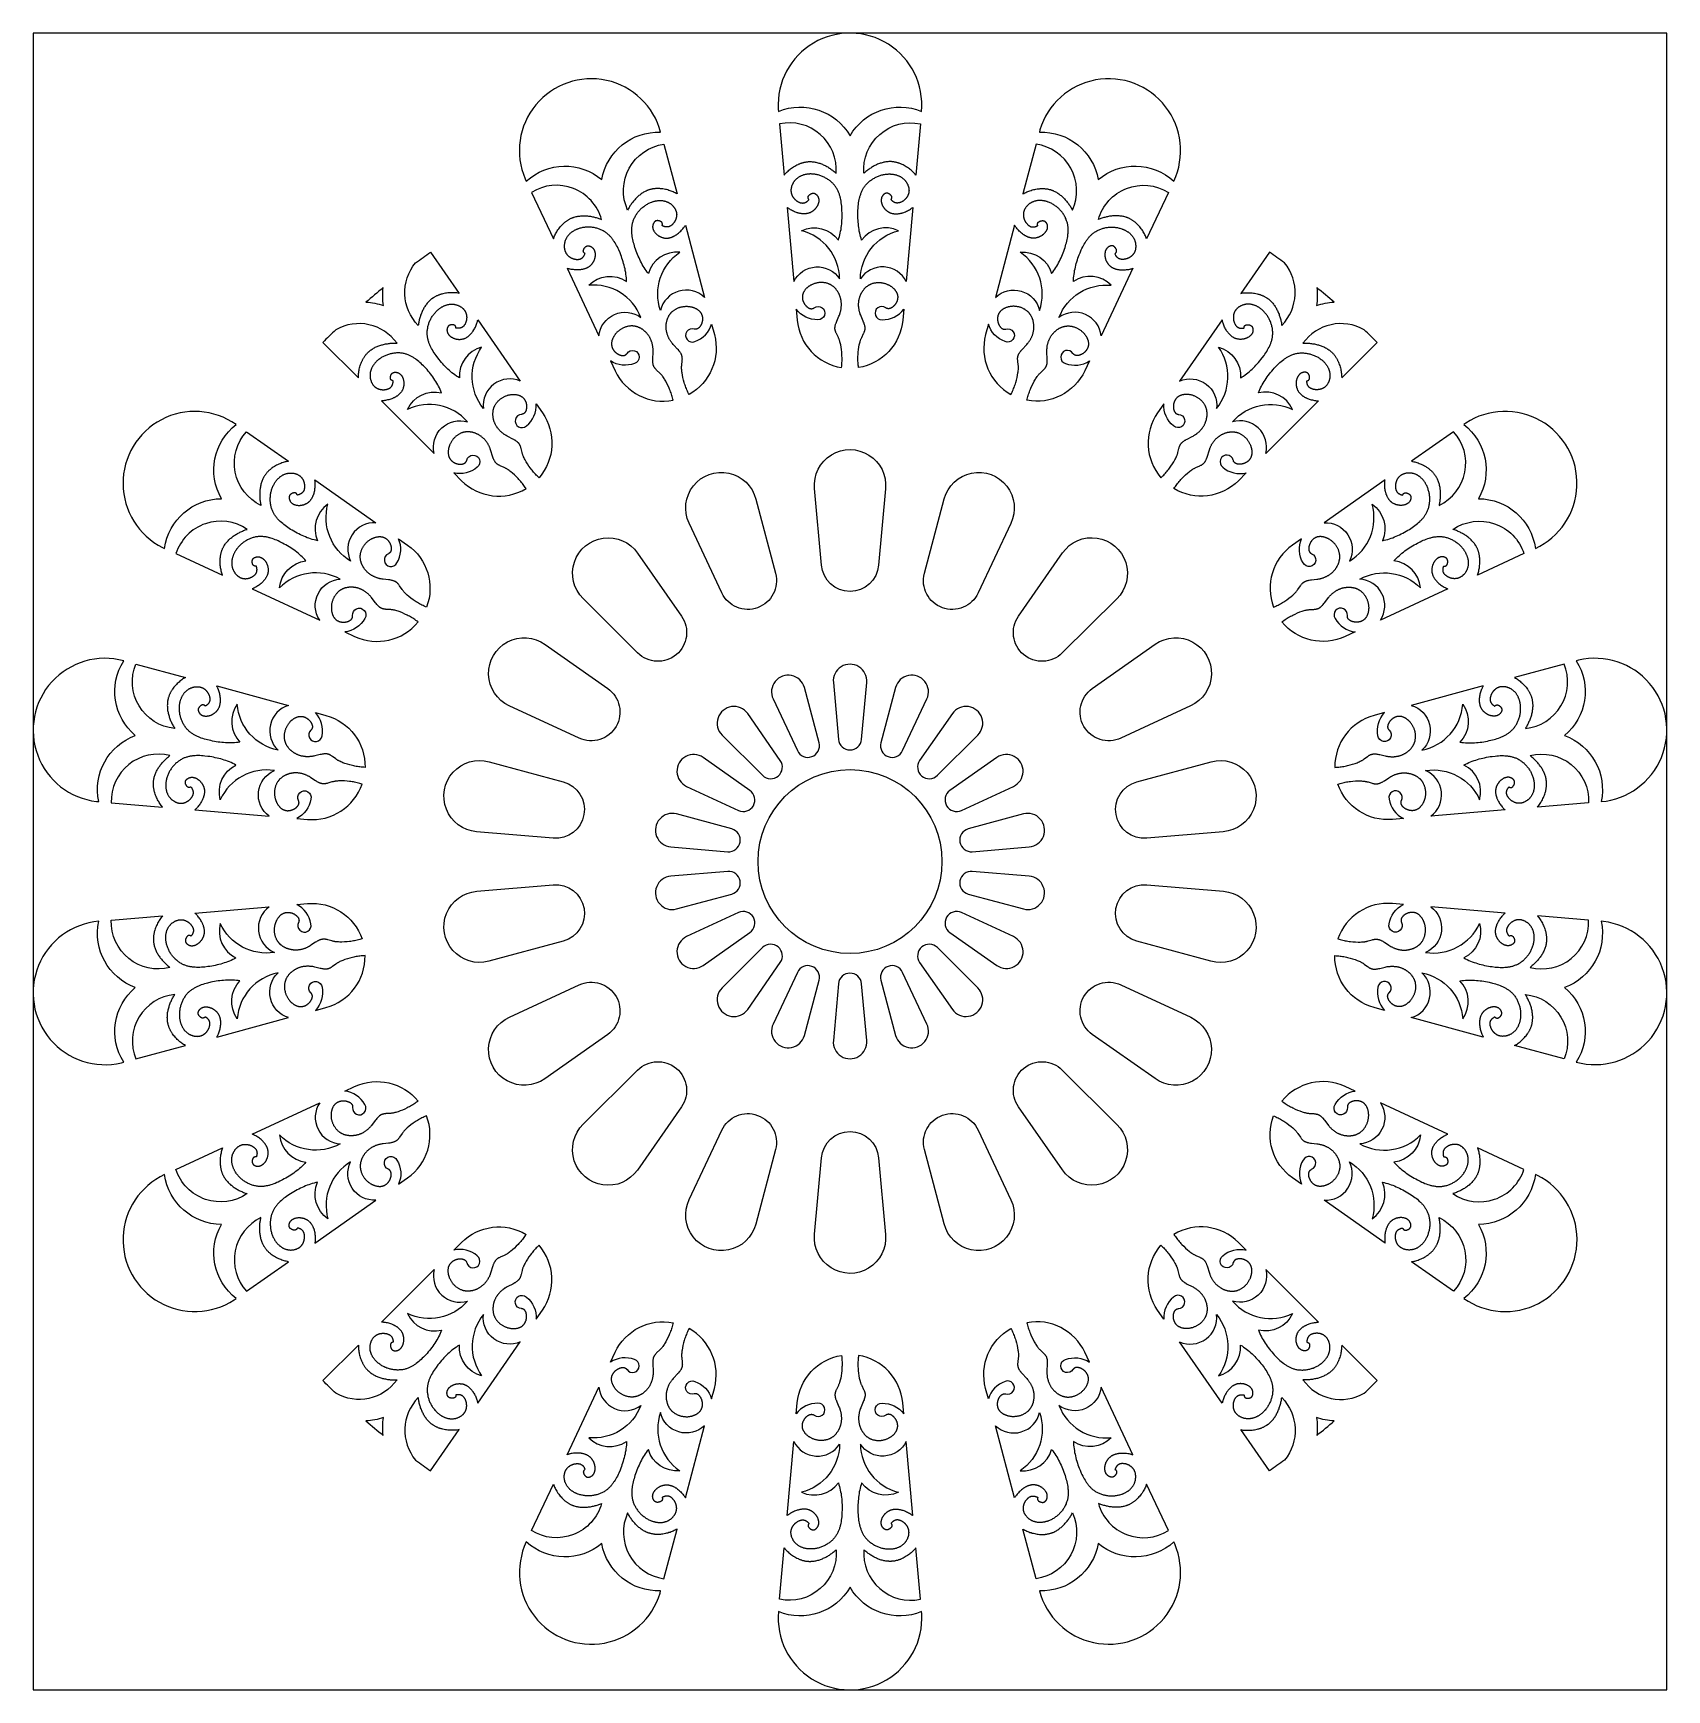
# Model space of a CAD drawing. Extents: x 55 to 271, y 60 to 279.
import ezdxf

# ---------------------------------------------------------------- set-up
doc = ezdxf.new("R2010")
doc.units = 0
doc.layers.get('0').update_dxf_attribs({"color": 1, "linetype": 'CONTINUOUS'})

msp = doc.modelspace()

# ---------------------------------------------------------------- linework, layer by layer
msp.add_lwpolyline([(54.85, 59.77), (270.71, 59.77), (270.71, 278.66), (54.85, 278.66)], close=True)
for points in [[(153.33, 268.32, -0.374766), (162.78, 265.1, -0.374766), (172.23, 268.32, 1.076356), (153.3, 268.63)], [(120, 259.11, -0.374766), (129.98, 259.31, -0.374766), (137.76, 265.58, 1.076356), (119.87, 259.39)], [(187.8, 265.58, -0.374766), (195.57, 259.31, -0.374766), (205.56, 259.11, 1.076356), (187.87, 265.87)], [(154.08, 259.91), (154.18, 260.02), (154.27, 260.13), (154.37, 260.24), (154.48, 260.34), (154.59, 260.44), (154.7, 260.54), (154.81, 260.63), (154.93, 260.72), (155.06, 260.82), (155.2, 260.92), (155.33, 261.01), (155.47, 261.09), (155.62, 261.17), (155.76, 261.25), (155.91, 261.32), (155.98, 261.35), (156.06, 261.38), (156.13, 261.41), (156.21, 261.44), (156.28, 261.47), (156.36, 261.5), (156.43, 261.52), (156.51, 261.54), (156.59, 261.57), (156.66, 261.59), (156.74, 261.6), (156.82, 261.62), (156.9, 261.63), (156.98, 261.65), (157.06, 261.66), (157.13, 261.67), (157.21, 261.67), (157.29, 261.68), (157.35, 261.68), (157.42, 261.69), (157.48, 261.69), (157.54, 261.69), (157.6, 261.68), (157.66, 261.68), (157.79, 261.67), (157.91, 261.66), (158.03, 261.64), (158.16, 261.62), (158.28, 261.6), (158.4, 261.57), (158.53, 261.54), (158.65, 261.5), (158.77, 261.46), (158.89, 261.42), (159.01, 261.38), (159.13, 261.33), (159.25, 261.28), (159.37, 261.22), (159.48, 261.17), (159.6, 261.11), (159.71, 261.04), (159.83, 260.98), (159.94, 260.91), (160.05, 260.84), (160.15, 260.77), (160.26, 260.7), (160.37, 260.62), (160.47, 260.55), (160.57, 260.47), (160.67, 260.39), (160.76, 260.31), (160.86, 260.22), (160.95, 260.14, 0.50165), (153.48, 266.67)], [(171.47, 259.91), (171.38, 260.02), (171.28, 260.13), (171.18, 260.24), (171.08, 260.34), (170.97, 260.44), (170.86, 260.54), (170.74, 260.63), (170.63, 260.72), (170.49, 260.82), (170.36, 260.92), (170.22, 261.01), (170.08, 261.09), (169.94, 261.17), (169.79, 261.25), (169.65, 261.32), (169.57, 261.35), (169.5, 261.38), (169.43, 261.41), (169.35, 261.44), (169.27, 261.47), (169.2, 261.5), (169.12, 261.52), (169.05, 261.54), (168.97, 261.57), (168.89, 261.59), (168.81, 261.6), (168.74, 261.62), (168.66, 261.63), (168.58, 261.65), (168.5, 261.66), (168.42, 261.67), (168.34, 261.67), (168.26, 261.68), (168.2, 261.68), (168.14, 261.69), (168.08, 261.69), (168.02, 261.69), (167.95, 261.68), (167.89, 261.68), (167.77, 261.67), (167.64, 261.66), (167.52, 261.64), (167.4, 261.62), (167.27, 261.6), (167.15, 261.57), (167.03, 261.54), (166.91, 261.5), (166.78, 261.46), (166.66, 261.42), (166.54, 261.38), (166.42, 261.33), (166.3, 261.28), (166.19, 261.22), (166.07, 261.17), (165.96, 261.11), (165.84, 261.04), (165.73, 260.98), (165.62, 260.91), (165.51, 260.84), (165.4, 260.77), (165.29, 260.7), (165.19, 260.62), (165.09, 260.55), (164.99, 260.47), (164.89, 260.39), (164.79, 260.31), (164.7, 260.22), (164.6, 260.14, -0.50165), (172.08, 266.67)], [(139.93, 257.42), (139.8, 257.49), (139.67, 257.56), (139.54, 257.62), (139.41, 257.68), (139.27, 257.74), (139.14, 257.79), (139, 257.84), (138.86, 257.89), (138.7, 257.94), (138.54, 257.98), (138.38, 258.02), (138.22, 258.05), (138.06, 258.08), (137.89, 258.1), (137.73, 258.11), (137.65, 258.12), (137.57, 258.12), (137.49, 258.13), (137.41, 258.13), (137.33, 258.13), (137.25, 258.13), (137.17, 258.12), (137.09, 258.12), (137.01, 258.11), (136.93, 258.11), (136.85, 258.1), (136.77, 258.08), (136.69, 258.07), (136.62, 258.06), (136.54, 258.04), (136.46, 258.02), (136.38, 258), (136.31, 257.98), (136.25, 257.96), (136.19, 257.94), (136.13, 257.92), (136.07, 257.9), (136.02, 257.88), (135.96, 257.85), (135.84, 257.8), (135.73, 257.75), (135.62, 257.69), (135.51, 257.63), (135.41, 257.56), (135.3, 257.5), (135.19, 257.42), (135.09, 257.35), (134.99, 257.27), (134.89, 257.19), (134.79, 257.11), (134.7, 257.02), (134.6, 256.93), (134.51, 256.84), (134.42, 256.75), (134.34, 256.65), (134.25, 256.55), (134.17, 256.45), (134.08, 256.35), (134.01, 256.25), (133.93, 256.15), (133.85, 256.04), (133.78, 255.94), (133.71, 255.83), (133.64, 255.72), (133.58, 255.61), (133.51, 255.5), (133.45, 255.39), (133.4, 255.28, -0.50165), (138.19, 263.98)], [(185.63, 257.42), (185.75, 257.49), (185.88, 257.56), (186.01, 257.62), (186.15, 257.68), (186.28, 257.74), (186.42, 257.79), (186.56, 257.84), (186.7, 257.89), (186.86, 257.94), (187.02, 257.98), (187.18, 258.02), (187.34, 258.05), (187.5, 258.08), (187.66, 258.1), (187.82, 258.11), (187.9, 258.12), (187.98, 258.12), (188.07, 258.13), (188.15, 258.13), (188.23, 258.13), (188.31, 258.13), (188.39, 258.12), (188.47, 258.12), (188.55, 258.11), (188.63, 258.11), (188.71, 258.1), (188.78, 258.08), (188.86, 258.07), (188.94, 258.06), (189.02, 258.04), (189.1, 258.02), (189.17, 258), (189.25, 257.98), (189.31, 257.96), (189.37, 257.94), (189.42, 257.92), (189.48, 257.9), (189.54, 257.88), (189.6, 257.85), (189.71, 257.8), (189.82, 257.75), (189.93, 257.69), (190.04, 257.63), (190.15, 257.56), (190.26, 257.5), (190.36, 257.42), (190.46, 257.35), (190.56, 257.27), (190.66, 257.19), (190.76, 257.11), (190.86, 257.02), (190.95, 256.93), (191.04, 256.84), (191.13, 256.75), (191.22, 256.65), (191.31, 256.55), (191.39, 256.45), (191.47, 256.35), (191.55, 256.25), (191.63, 256.15), (191.7, 256.04), (191.78, 255.94), (191.85, 255.83), (191.91, 255.72), (191.98, 255.61), (192.04, 255.5), (192.1, 255.39), (192.16, 255.28, 0.50165), (187.37, 263.98)], [(123.59, 251.47), (123.64, 251.6), (123.69, 251.74), (123.75, 251.87), (123.81, 252.01), (123.88, 252.14), (123.95, 252.27), (124.03, 252.39), (124.1, 252.52), (124.19, 252.66), (124.29, 252.79), (124.39, 252.92), (124.49, 253.05), (124.6, 253.18), (124.71, 253.3), (124.82, 253.41), (124.88, 253.47), (124.94, 253.53), (125, 253.58), (125.06, 253.63), (125.12, 253.69), (125.18, 253.74), (125.25, 253.78), (125.31, 253.83), (125.37, 253.88), (125.44, 253.92), (125.51, 253.97), (125.57, 254.01), (125.64, 254.05), (125.71, 254.09), (125.78, 254.13), (125.85, 254.16), (125.92, 254.2), (126, 254.23), (126.05, 254.25), (126.11, 254.27), (126.17, 254.3), (126.23, 254.32), (126.29, 254.34), (126.35, 254.36), (126.46, 254.39), (126.59, 254.42), (126.71, 254.45), (126.83, 254.47), (126.96, 254.49), (127.08, 254.5), (127.21, 254.52), (127.33, 254.53), (127.46, 254.53), (127.59, 254.53), (127.72, 254.53), (127.85, 254.53), (127.98, 254.52), (128.1, 254.51), (128.23, 254.49), (128.36, 254.48), (128.49, 254.46), (128.62, 254.44), (128.75, 254.41), (128.87, 254.38), (129, 254.35), (129.12, 254.32), (129.25, 254.29), (129.37, 254.25), (129.49, 254.21), (129.61, 254.17), (129.73, 254.12), (129.85, 254.08), (129.96, 254.03, 0.50165), (120.7, 257.61)], [(155.35, 245.83, -0.580389), (161.41, 246.19, 0.336677), (156.38, 252.56, -0.356742), (161.24, 251.32), (161.32, 251.55), (161.38, 251.79), (161.44, 252.02), (161.5, 252.25), (161.54, 252.49), (161.59, 252.73), (161.62, 252.97), (161.65, 253.21), (161.68, 253.45), (161.7, 253.69), (161.72, 253.93), (161.73, 254.18), (161.73, 254.42), (161.73, 254.67), (161.73, 254.92), (161.72, 255.17), (161.7, 255.6), (161.68, 255.81), (161.66, 256.03), (161.63, 256.24), (161.6, 256.45), (161.56, 256.66), (161.52, 256.87), (161.49, 256.97), (161.46, 257.07), (161.43, 257.17), (161.4, 257.27), (161.37, 257.37), (161.33, 257.47), (161.3, 257.57), (161.26, 257.66), (161.22, 257.76), (161.17, 257.85), (161.13, 257.94), (161.08, 258.04), (161.03, 258.13), (160.97, 258.21), (160.92, 258.3), (160.86, 258.39), (160.79, 258.48), (160.72, 258.57), (160.65, 258.65), (160.57, 258.74), (160.49, 258.82), (160.41, 258.9), (160.32, 258.98), (160.23, 259.06), (160.14, 259.13), (160.05, 259.2), (159.96, 259.27), (159.86, 259.34), (159.76, 259.4), (159.66, 259.46), (159.56, 259.52), (159.46, 259.58), (159.35, 259.63), (159.24, 259.68), (159.13, 259.73), (159.02, 259.77), (158.91, 259.81), (158.8, 259.85), (158.69, 259.89), (158.57, 259.92), (158.46, 259.95), (158.34, 259.97), (158.22, 259.99), (158.11, 260.01), (157.99, 260.03), (157.87, 260.04), (157.75, 260.04), (157.63, 260.05), (157.56, 260.05), (157.49, 260.05), (157.42, 260.04), (157.34, 260.04), (157.27, 260.03), (157.2, 260.03), (157.13, 260.02), (157.06, 260.01), (156.99, 260), (156.92, 259.98), (156.85, 259.97), (156.78, 259.95), (156.71, 259.93), (156.64, 259.92), (156.58, 259.89), (156.51, 259.87), (156.44, 259.85), (156.38, 259.82), (156.32, 259.79), (156.25, 259.76), (156.19, 259.73), (156.13, 259.7), (156.07, 259.67), (156.01, 259.63), (155.95, 259.59), (155.89, 259.55), (155.84, 259.51), (155.78, 259.47), (155.73, 259.42), (155.67, 259.38), (155.62, 259.33), (155.57, 259.28), (155.54, 259.24), (155.5, 259.19), (155.46, 259.15), (155.42, 259.1), (155.39, 259.05), (155.36, 259.01), (155.32, 258.96), (155.29, 258.91), (155.26, 258.86), (155.23, 258.81), (155.21, 258.75), (155.18, 258.7), (155.16, 258.65), (155.13, 258.6), (155.11, 258.54), (155.09, 258.49), (155.07, 258.43), (155.06, 258.38), (155.04, 258.32), (155.03, 258.26), (155.01, 258.21), (155, 258.15), (155, 258.09), (154.99, 258.04), (154.98, 257.98), (154.98, 257.92), (154.98, 257.87), (154.98, 257.84), (154.98, 257.81), (154.98, 257.78), (154.98, 257.76), (154.99, 257.73), (154.99, 257.7), (154.99, 257.67), (155, 257.65), (155, 257.62), (155.01, 257.59), (155.01, 257.55), (155.02, 257.5), (155.04, 257.46), (155.05, 257.42), (155.06, 257.37), (155.08, 257.33), (155.09, 257.29), (155.11, 257.25), (155.13, 257.21), (155.15, 257.17), (155.17, 257.13), (155.2, 257.09), (155.22, 257.05), (155.24, 257.01), (155.27, 256.97), (155.3, 256.93), (155.32, 256.9), (155.35, 256.86), (155.38, 256.82), (155.41, 256.79), (155.44, 256.76), (155.48, 256.72), (155.51, 256.69), (155.54, 256.66), (155.58, 256.63), (155.61, 256.6), (155.65, 256.57), (155.69, 256.54), (155.73, 256.51), (155.77, 256.48), (155.8, 256.46), (155.84, 256.43), (155.9, 256.4), (155.95, 256.37), (156, 256.35), (156.05, 256.32), (156.08, 256.31), (156.1, 256.3), (156.13, 256.29), (156.16, 256.28), (156.18, 256.27), (156.21, 256.26), (156.24, 256.26), (156.26, 256.25), (156.29, 256.24), (156.32, 256.24), (156.35, 256.23), (156.37, 256.23), (156.4, 256.22), (156.43, 256.22), (156.46, 256.22), (156.48, 256.21), (156.51, 256.21), (156.54, 256.21), (156.56, 256.21), (156.59, 256.21), (156.62, 256.22), (156.64, 256.22), (156.67, 256.22), (156.7, 256.23), (156.72, 256.23), (156.75, 256.24), (156.77, 256.25), (156.79, 256.25), (156.82, 256.26), (156.84, 256.27), (156.86, 256.28), (156.88, 256.29), (156.91, 256.3), (156.93, 256.31), (156.95, 256.32), (156.97, 256.34), (156.99, 256.35), (157.02, 256.36), (157.04, 256.37), (157.06, 256.39), (157.08, 256.4), (157.1, 256.42), (157.12, 256.43), (157.14, 256.45), (157.16, 256.47), (157.18, 256.48), (157.22, 256.52), (157.25, 256.55), (157.29, 256.59), (157.32, 256.62), (157.36, 256.66), (157.34, 256.68), (157.33, 256.7), (157.32, 256.72), (157.31, 256.74), (157.3, 256.75), (157.3, 256.76), (157.29, 256.77), (157.29, 256.78), (157.28, 256.79), (157.28, 256.8), (157.27, 256.81), (157.27, 256.82), (157.26, 256.83), (157.26, 256.84), (157.26, 256.85), (157.25, 256.86), (157.25, 256.87), (157.25, 256.88), (157.25, 256.89), (157.24, 256.91), (157.24, 256.92), (157.24, 256.93), (157.24, 256.94), (157.24, 256.95), (157.24, 256.96), (157.24, 256.97), (157.24, 256.98), (157.24, 256.98), (157.24, 256.99), (157.24, 256.99), (157.24, 257), (157.24, 257), (157.24, 257.01), (157.24, 257.01), (157.24, 257.02), (157.25, 257.02), (157.25, 257.03), (157.25, 257.04), (157.25, 257.04), (157.25, 257.05), (157.25, 257.06), (157.26, 257.07), (157.26, 257.08), (157.27, 257.09), (157.27, 257.1), (157.28, 257.11), (157.28, 257.12), (157.29, 257.13), (157.29, 257.14), (157.3, 257.15), (157.31, 257.16), (157.31, 257.17), (157.32, 257.18), (157.33, 257.19), (157.34, 257.2), (157.34, 257.21), (157.35, 257.22), (157.37, 257.24), (157.39, 257.25), (157.4, 257.27), (157.42, 257.29), (157.44, 257.3), (157.47, 257.33), (157.5, 257.35), (157.53, 257.37), (157.56, 257.39), (157.57, 257.4), (157.59, 257.41), (157.6, 257.42), (157.62, 257.43), (157.63, 257.44), (157.65, 257.45), (157.66, 257.45), (157.68, 257.46), (157.69, 257.47), (157.71, 257.48), (157.72, 257.48), (157.74, 257.49), (157.76, 257.49), (157.77, 257.5), (157.79, 257.5), (157.8, 257.51), (157.82, 257.51), (157.84, 257.51), (157.85, 257.51), (157.87, 257.52), (157.89, 257.52), (157.9, 257.52), (157.91, 257.52), (157.92, 257.52), (157.93, 257.52), (157.93, 257.52), (157.95, 257.52), (157.96, 257.52), (157.97, 257.52), (157.98, 257.51), (157.99, 257.51), (158, 257.51), (158.01, 257.51), (158.03, 257.51), (158.04, 257.5), (158.05, 257.5), (158.06, 257.5), (158.07, 257.49), (158.08, 257.49), (158.09, 257.49), (158.1, 257.48), (158.11, 257.48), (158.13, 257.47), (158.14, 257.47), (158.15, 257.46), (158.16, 257.46), (158.17, 257.45), (158.18, 257.44), (158.2, 257.43), (158.22, 257.42), (158.24, 257.4), (158.26, 257.39), (158.28, 257.37), (158.3, 257.36), (158.32, 257.34), (158.34, 257.32), (158.36, 257.31), (158.38, 257.29), (158.4, 257.27), (158.41, 257.25), (158.43, 257.23), (158.45, 257.21), (158.46, 257.19), (158.48, 257.17), (158.49, 257.15), (158.5, 257.13), (158.52, 257.1), (158.53, 257.08), (158.54, 257.06), (158.56, 257.03), (158.57, 257.01), (158.58, 256.98), (158.59, 256.95), (158.6, 256.92), (158.61, 256.9), (158.62, 256.87), (158.63, 256.84), (158.63, 256.81), (158.64, 256.78), (158.64, 256.76), (158.65, 256.73), (158.65, 256.7), (158.65, 256.67), (158.66, 256.64), (158.66, 256.61), (158.66, 256.58), (158.66, 256.55), (158.66, 256.53), (158.65, 256.5), (158.65, 256.47), (158.65, 256.44), (158.65, 256.41), (158.64, 256.38), (158.64, 256.35), (158.63, 256.32), (158.63, 256.3), (158.62, 256.27), (158.61, 256.24), (158.6, 256.21), (158.59, 256.15), (158.57, 256.1), (158.55, 256.05), (158.53, 256), (158.51, 255.95), (158.49, 255.9), (158.47, 255.85), (158.44, 255.81), (158.41, 255.76), (158.38, 255.71), (158.35, 255.67), (158.32, 255.62), (158.29, 255.58), (158.26, 255.54), (158.23, 255.49), (158.19, 255.45), (158.15, 255.41), (158.12, 255.37), (158.08, 255.33), (158.04, 255.3), (158, 255.26), (157.96, 255.23), (157.92, 255.19), (157.87, 255.16), (157.83, 255.13), (157.79, 255.1), (157.74, 255.07), (157.7, 255.04), (157.65, 255.02), (157.6, 254.99), (157.56, 254.97), (157.51, 254.94), (157.46, 254.92), (157.43, 254.91), (157.4, 254.9), (157.37, 254.89), (157.34, 254.88), (157.28, 254.86), (157.22, 254.85), (157.16, 254.83), (157.1, 254.82), (157.03, 254.81), (156.97, 254.8), (156.91, 254.79), (156.85, 254.79), (156.78, 254.79), (156.72, 254.78), (156.65, 254.79), (156.59, 254.79), (156.53, 254.79), (156.46, 254.8), (156.4, 254.8), (156.33, 254.81), (156.27, 254.82), (156.2, 254.83), (156.14, 254.85), (156.07, 254.86), (156.01, 254.88), (155.94, 254.89), (155.88, 254.91), (155.81, 254.93), (155.69, 254.97), (155.56, 255.02), (155.44, 255.07), (155.31, 255.13), (155.18, 255.19), (155.05, 255.26), (154.93, 255.33), (154.81, 255.4), (154.75, 255.44), (154.69, 255.48), (154.63, 255.52), (154.58, 255.56), (154.52, 255.6), (154.47, 255.64)], [(170.21, 245.83, 0.580389), (164.15, 246.19, -0.336677), (169.18, 252.56, 0.356742), (164.31, 251.32), (164.24, 251.55), (164.17, 251.79), (164.11, 252.02), (164.06, 252.25), (164.01, 252.49), (163.97, 252.73), (163.93, 252.97), (163.9, 253.21), (163.88, 253.45), (163.85, 253.69), (163.84, 253.93), (163.83, 254.18), (163.82, 254.42), (163.82, 254.67), (163.82, 254.92), (163.83, 255.17), (163.86, 255.6), (163.87, 255.81), (163.9, 256.03), (163.92, 256.24), (163.96, 256.45), (163.99, 256.66), (164.04, 256.87), (164.07, 256.97), (164.09, 257.07), (164.12, 257.17), (164.15, 257.27), (164.19, 257.37), (164.22, 257.47), (164.26, 257.57), (164.3, 257.66), (164.34, 257.76), (164.38, 257.85), (164.43, 257.94), (164.48, 258.04), (164.53, 258.13), (164.58, 258.21), (164.64, 258.3), (164.7, 258.39), (164.77, 258.48), (164.84, 258.57), (164.91, 258.65), (164.99, 258.74), (165.07, 258.82), (165.15, 258.9), (165.23, 258.98), (165.32, 259.06), (165.41, 259.13), (165.5, 259.2), (165.6, 259.27), (165.69, 259.34), (165.79, 259.4), (165.89, 259.46), (166, 259.52), (166.1, 259.58), (166.21, 259.63), (166.31, 259.68), (166.42, 259.73), (166.53, 259.77), (166.64, 259.81), (166.76, 259.85), (166.87, 259.89), (166.98, 259.92), (167.1, 259.95), (167.22, 259.97), (167.33, 259.99), (167.45, 260.01), (167.57, 260.03), (167.69, 260.04), (167.8, 260.04), (167.92, 260.05), (168, 260.05), (168.07, 260.05), (168.14, 260.04), (168.21, 260.04), (168.28, 260.03), (168.35, 260.03), (168.42, 260.02), (168.5, 260.01), (168.57, 260), (168.64, 259.98), (168.71, 259.97), (168.77, 259.95), (168.84, 259.93), (168.91, 259.92), (168.98, 259.89), (169.04, 259.87), (169.11, 259.85), (169.18, 259.82), (169.24, 259.79), (169.3, 259.76), (169.37, 259.73), (169.43, 259.7), (169.49, 259.67), (169.55, 259.63), (169.61, 259.59), (169.66, 259.55), (169.72, 259.51), (169.77, 259.47), (169.83, 259.42), (169.88, 259.38), (169.93, 259.33), (169.98, 259.28), (170.02, 259.24), (170.06, 259.19), (170.09, 259.15), (170.13, 259.1), (170.17, 259.05), (170.2, 259.01), (170.23, 258.96), (170.26, 258.91), (170.29, 258.86), (170.32, 258.81), (170.35, 258.75), (170.37, 258.7), (170.4, 258.65), (170.42, 258.6), (170.44, 258.54), (170.46, 258.49), (170.48, 258.43), (170.5, 258.38), (170.52, 258.32), (170.53, 258.26), (170.54, 258.21), (170.55, 258.15), (170.56, 258.09), (170.57, 258.04), (170.57, 257.98), (170.57, 257.92), (170.58, 257.87), (170.58, 257.84), (170.57, 257.81), (170.57, 257.78), (170.57, 257.76), (170.57, 257.73), (170.57, 257.7), (170.56, 257.67), (170.56, 257.65), (170.56, 257.62), (170.55, 257.59), (170.54, 257.55), (170.53, 257.5), (170.52, 257.46), (170.51, 257.42), (170.49, 257.37), (170.48, 257.33), (170.46, 257.29), (170.44, 257.25), (170.42, 257.21), (170.4, 257.17), (170.38, 257.13), (170.36, 257.09), (170.34, 257.05), (170.31, 257.01), (170.29, 256.97), (170.26, 256.93), (170.23, 256.9), (170.2, 256.86), (170.17, 256.82), (170.14, 256.79), (170.11, 256.76), (170.08, 256.72), (170.05, 256.69), (170.01, 256.66), (169.98, 256.63), (169.94, 256.6), (169.9, 256.57), (169.87, 256.54), (169.83, 256.51), (169.79, 256.48), (169.75, 256.46), (169.71, 256.43), (169.66, 256.4), (169.61, 256.37), (169.56, 256.35), (169.51, 256.32), (169.48, 256.31), (169.45, 256.3), (169.43, 256.29), (169.4, 256.28), (169.37, 256.27), (169.35, 256.26), (169.32, 256.26), (169.29, 256.25), (169.26, 256.24), (169.24, 256.24), (169.21, 256.23), (169.18, 256.23), (169.15, 256.22), (169.13, 256.22), (169.1, 256.22), (169.07, 256.21), (169.05, 256.21), (169.02, 256.21), (168.99, 256.21), (168.96, 256.21), (168.94, 256.22), (168.91, 256.22), (168.88, 256.22), (168.86, 256.23), (168.83, 256.23), (168.81, 256.24), (168.79, 256.25), (168.76, 256.25), (168.74, 256.26), (168.72, 256.27), (168.69, 256.28), (168.67, 256.29), (168.65, 256.3), (168.63, 256.31), (168.6, 256.32), (168.58, 256.34), (168.56, 256.35), (168.54, 256.36), (168.52, 256.37), (168.5, 256.39), (168.48, 256.4), (168.46, 256.42), (168.44, 256.43), (168.42, 256.45), (168.4, 256.47), (168.38, 256.48), (168.34, 256.52), (168.3, 256.55), (168.27, 256.59), (168.23, 256.62), (168.2, 256.66), (168.21, 256.68), (168.23, 256.7), (168.24, 256.72), (168.25, 256.74), (168.25, 256.75), (168.26, 256.76), (168.27, 256.77), (168.27, 256.78), (168.27, 256.79), (168.28, 256.8), (168.28, 256.81), (168.29, 256.82), (168.29, 256.83), (168.3, 256.84), (168.3, 256.85), (168.3, 256.86), (168.3, 256.87), (168.31, 256.88), (168.31, 256.89), (168.31, 256.91), (168.31, 256.92), (168.31, 256.93), (168.32, 256.94), (168.32, 256.95), (168.32, 256.96), (168.32, 256.97), (168.32, 256.98), (168.32, 256.98), (168.32, 256.99), (168.32, 256.99), (168.31, 257), (168.31, 257), (168.31, 257.01), (168.31, 257.01), (168.31, 257.02), (168.31, 257.02), (168.31, 257.03), (168.31, 257.04), (168.31, 257.04), (168.3, 257.05), (168.3, 257.06), (168.3, 257.07), (168.29, 257.08), (168.29, 257.09), (168.28, 257.1), (168.28, 257.11), (168.27, 257.12), (168.27, 257.13), (168.26, 257.14), (168.26, 257.15), (168.25, 257.16), (168.24, 257.17), (168.23, 257.18), (168.23, 257.19), (168.22, 257.2), (168.21, 257.21), (168.2, 257.22), (168.19, 257.24), (168.17, 257.25), (168.15, 257.27), (168.13, 257.29), (168.11, 257.3), (168.09, 257.33), (168.06, 257.35), (168.03, 257.37), (168, 257.39), (167.99, 257.4), (167.97, 257.41), (167.96, 257.42), (167.94, 257.43), (167.92, 257.44), (167.91, 257.45), (167.89, 257.45), (167.88, 257.46), (167.86, 257.47), (167.85, 257.48), (167.83, 257.48), (167.81, 257.49), (167.8, 257.49), (167.78, 257.5), (167.77, 257.5), (167.75, 257.51), (167.73, 257.51), (167.72, 257.51), (167.7, 257.51), (167.69, 257.52), (167.67, 257.52), (167.65, 257.52), (167.65, 257.52), (167.64, 257.52), (167.63, 257.52), (167.62, 257.52), (167.61, 257.52), (167.6, 257.52), (167.59, 257.52), (167.58, 257.51), (167.56, 257.51), (167.55, 257.51), (167.54, 257.51), (167.53, 257.51), (167.52, 257.5), (167.51, 257.5), (167.5, 257.5), (167.49, 257.49), (167.47, 257.49), (167.46, 257.49), (167.45, 257.48), (167.44, 257.48), (167.43, 257.47), (167.42, 257.47), (167.41, 257.46), (167.4, 257.46), (167.39, 257.45), (167.38, 257.44), (167.35, 257.43), (167.33, 257.42), (167.31, 257.4), (167.29, 257.39), (167.27, 257.37), (167.25, 257.36), (167.23, 257.34), (167.21, 257.32), (167.2, 257.31), (167.18, 257.29), (167.16, 257.27), (167.14, 257.25), (167.13, 257.23), (167.11, 257.21), (167.09, 257.19), (167.08, 257.17), (167.06, 257.15), (167.05, 257.13), (167.04, 257.1), (167.02, 257.08), (167.01, 257.06), (167, 257.03), (166.99, 257.01), (166.97, 256.98), (166.96, 256.95), (166.95, 256.92), (166.95, 256.9), (166.94, 256.87), (166.93, 256.84), (166.92, 256.81), (166.92, 256.78), (166.91, 256.76), (166.91, 256.73), (166.9, 256.7), (166.9, 256.67), (166.9, 256.64), (166.9, 256.61), (166.9, 256.58), (166.9, 256.55), (166.9, 256.53), (166.9, 256.5), (166.9, 256.47), (166.91, 256.44), (166.91, 256.41), (166.91, 256.38), (166.92, 256.35), (166.92, 256.32), (166.93, 256.3), (166.94, 256.27), (166.94, 256.24), (166.95, 256.21), (166.97, 256.15), (166.98, 256.1), (167, 256.05), (167.02, 256), (167.04, 255.95), (167.07, 255.9), (167.09, 255.85), (167.12, 255.81), (167.14, 255.76), (167.17, 255.71), (167.2, 255.67), (167.23, 255.62), (167.26, 255.58), (167.3, 255.54), (167.33, 255.49), (167.37, 255.45), (167.4, 255.41), (167.44, 255.37), (167.48, 255.33), (167.52, 255.3), (167.56, 255.26), (167.6, 255.23), (167.64, 255.19), (167.68, 255.16), (167.73, 255.13), (167.77, 255.1), (167.81, 255.07), (167.86, 255.04), (167.91, 255.02), (167.95, 254.99), (168, 254.97), (168.05, 254.94), (168.1, 254.92), (168.13, 254.91), (168.15, 254.9), (168.18, 254.89), (168.21, 254.88), (168.27, 254.86), (168.34, 254.85), (168.4, 254.83), (168.46, 254.82), (168.52, 254.81), (168.58, 254.8), (168.65, 254.79), (168.71, 254.79), (168.77, 254.79), (168.84, 254.78), (168.9, 254.79), (168.97, 254.79), (169.03, 254.79), (169.09, 254.8), (169.16, 254.8), (169.22, 254.81), (169.29, 254.82), (169.35, 254.83), (169.42, 254.85), (169.48, 254.86), (169.55, 254.88), (169.61, 254.89), (169.68, 254.91), (169.74, 254.93), (169.87, 254.97), (170, 255.02), (170.12, 255.07), (170.25, 255.13), (170.38, 255.19), (170.5, 255.26), (170.63, 255.33), (170.75, 255.4), (170.81, 255.44), (170.87, 255.48), (170.92, 255.52), (170.98, 255.56), (171.03, 255.6), (171.09, 255.64)], [(201.97, 251.47), (201.92, 251.6), (201.87, 251.74), (201.81, 251.87), (201.74, 252.01), (201.68, 252.14), (201.6, 252.27), (201.53, 252.39), (201.45, 252.52), (201.36, 252.66), (201.27, 252.79), (201.17, 252.92), (201.07, 253.05), (200.96, 253.18), (200.85, 253.3), (200.74, 253.41), (200.68, 253.47), (200.62, 253.53), (200.56, 253.58), (200.5, 253.63), (200.44, 253.69), (200.37, 253.74), (200.31, 253.78), (200.25, 253.83), (200.18, 253.88), (200.12, 253.92), (200.05, 253.97), (199.98, 254.01), (199.91, 254.05), (199.84, 254.09), (199.77, 254.13), (199.7, 254.16), (199.63, 254.2), (199.56, 254.23), (199.5, 254.25), (199.44, 254.27), (199.39, 254.3), (199.33, 254.32), (199.27, 254.34), (199.21, 254.36), (199.09, 254.39), (198.97, 254.42), (198.85, 254.45), (198.72, 254.47), (198.6, 254.49), (198.47, 254.5), (198.35, 254.52), (198.22, 254.53), (198.09, 254.53), (197.97, 254.53), (197.84, 254.53), (197.71, 254.53), (197.58, 254.52), (197.45, 254.51), (197.32, 254.49), (197.19, 254.48), (197.06, 254.46), (196.94, 254.44), (196.81, 254.41), (196.68, 254.38), (196.56, 254.35), (196.43, 254.32), (196.31, 254.29), (196.19, 254.25), (196.06, 254.21), (195.94, 254.17), (195.83, 254.12), (195.71, 254.08), (195.59, 254.03, -0.50165), (204.85, 257.61)], [(143.56, 243.75, 0.580389), (137.74, 242.02, -0.336677), (140.28, 249.72, 0.356742), (136.14, 246.89), (135.99, 247.09), (135.85, 247.28), (135.71, 247.48), (135.58, 247.68), (135.45, 247.89), (135.33, 248.1), (135.22, 248.31), (135.11, 248.53), (135, 248.74), (134.9, 248.96), (134.8, 249.19), (134.71, 249.41), (134.62, 249.64), (134.53, 249.87), (134.45, 250.11), (134.37, 250.34), (134.25, 250.76), (134.19, 250.96), (134.14, 251.17), (134.09, 251.38), (134.05, 251.59), (134.01, 251.8), (133.98, 252.01), (133.97, 252.12), (133.96, 252.22), (133.96, 252.33), (133.95, 252.43), (133.95, 252.54), (133.95, 252.64), (133.95, 252.74), (133.95, 252.85), (133.96, 252.95), (133.97, 253.06), (133.98, 253.16), (134, 253.26), (134.01, 253.36), (134.03, 253.46), (134.06, 253.56), (134.08, 253.67), (134.12, 253.77), (134.15, 253.88), (134.19, 253.99), (134.23, 254.1), (134.28, 254.2), (134.33, 254.3), (134.38, 254.41), (134.44, 254.51), (134.5, 254.61), (134.56, 254.71), (134.63, 254.81), (134.69, 254.9), (134.76, 255), (134.84, 255.09), (134.91, 255.18), (134.99, 255.27), (135.07, 255.35), (135.16, 255.44), (135.24, 255.52), (135.33, 255.6), (135.42, 255.67), (135.52, 255.75), (135.61, 255.82), (135.71, 255.89), (135.81, 255.95), (135.91, 256.02), (136.01, 256.08), (136.11, 256.13), (136.22, 256.19), (136.33, 256.24), (136.44, 256.29), (136.55, 256.33), (136.61, 256.35), (136.68, 256.38), (136.75, 256.4), (136.82, 256.42), (136.89, 256.44), (136.96, 256.46), (137.03, 256.47), (137.1, 256.49), (137.17, 256.5), (137.24, 256.51), (137.31, 256.52), (137.38, 256.53), (137.45, 256.54), (137.52, 256.54), (137.59, 256.55), (137.66, 256.55), (137.73, 256.55), (137.8, 256.55), (137.87, 256.54), (137.94, 256.54), (138.01, 256.53), (138.08, 256.52), (138.15, 256.51), (138.22, 256.49), (138.28, 256.48), (138.35, 256.46), (138.42, 256.44), (138.48, 256.42), (138.55, 256.39), (138.61, 256.37), (138.68, 256.34), (138.74, 256.31), (138.79, 256.28), (138.84, 256.26), (138.89, 256.23), (138.94, 256.2), (138.99, 256.16), (139.04, 256.13), (139.09, 256.1), (139.13, 256.06), (139.18, 256.02), (139.22, 255.98), (139.27, 255.94), (139.31, 255.9), (139.35, 255.86), (139.39, 255.82), (139.43, 255.78), (139.47, 255.73), (139.5, 255.69), (139.54, 255.64), (139.57, 255.59), (139.6, 255.54), (139.64, 255.5), (139.66, 255.45), (139.69, 255.4), (139.72, 255.35), (139.74, 255.29), (139.76, 255.24), (139.78, 255.19), (139.79, 255.16), (139.8, 255.14), (139.81, 255.11), (139.82, 255.08), (139.83, 255.06), (139.83, 255.03), (139.84, 255), (139.85, 254.97), (139.85, 254.95), (139.86, 254.92), (139.86, 254.87), (139.87, 254.83), (139.87, 254.79), (139.87, 254.74), (139.88, 254.7), (139.88, 254.65), (139.87, 254.61), (139.87, 254.56), (139.87, 254.52), (139.86, 254.47), (139.86, 254.43), (139.85, 254.38), (139.84, 254.34), (139.83, 254.29), (139.82, 254.25), (139.81, 254.2), (139.79, 254.16), (139.78, 254.11), (139.76, 254.07), (139.75, 254.03), (139.73, 253.98), (139.71, 253.94), (139.69, 253.9), (139.67, 253.86), (139.65, 253.82), (139.62, 253.78), (139.6, 253.74), (139.57, 253.7), (139.55, 253.66), (139.52, 253.62), (139.49, 253.58), (139.46, 253.54), (139.43, 253.5), (139.39, 253.46), (139.35, 253.41), (139.31, 253.37), (139.29, 253.35), (139.26, 253.33), (139.24, 253.31), (139.22, 253.3), (139.2, 253.28), (139.18, 253.26), (139.15, 253.24), (139.13, 253.23), (139.11, 253.21), (139.08, 253.2), (139.06, 253.18), (139.04, 253.17), (139.01, 253.16), (138.99, 253.14), (138.96, 253.13), (138.94, 253.12), (138.91, 253.11), (138.89, 253.1), (138.86, 253.09), (138.84, 253.08), (138.81, 253.08), (138.78, 253.07), (138.76, 253.06), (138.73, 253.06), (138.71, 253.06), (138.68, 253.05), (138.66, 253.05), (138.63, 253.05), (138.61, 253.05), (138.58, 253.05), (138.56, 253.05), (138.53, 253.05), (138.51, 253.06), (138.48, 253.06), (138.46, 253.06), (138.44, 253.07), (138.41, 253.07), (138.39, 253.08), (138.36, 253.08), (138.34, 253.09), (138.31, 253.09), (138.29, 253.1), (138.26, 253.11), (138.24, 253.12), (138.21, 253.13), (138.19, 253.13), (138.14, 253.15), (138.1, 253.17), (138.05, 253.19), (138.01, 253.22), (137.96, 253.24), (137.97, 253.26), (137.98, 253.28), (137.98, 253.31), (137.98, 253.33), (137.99, 253.34), (137.99, 253.35), (137.99, 253.36), (137.99, 253.37), (137.99, 253.39), (137.99, 253.4), (137.99, 253.41), (137.99, 253.42), (137.99, 253.43), (137.99, 253.44), (137.99, 253.45), (137.99, 253.47), (137.99, 253.48), (137.99, 253.49), (137.99, 253.5), (137.99, 253.51), (137.98, 253.52), (137.98, 253.53), (137.98, 253.54), (137.98, 253.55), (137.97, 253.56), (137.97, 253.57), (137.97, 253.58), (137.96, 253.58), (137.96, 253.59), (137.96, 253.59), (137.96, 253.6), (137.95, 253.6), (137.95, 253.61), (137.95, 253.61), (137.95, 253.62), (137.94, 253.62), (137.94, 253.63), (137.94, 253.63), (137.93, 253.63), (137.93, 253.64), (137.92, 253.65), (137.92, 253.66), (137.91, 253.67), (137.9, 253.67), (137.89, 253.68), (137.88, 253.69), (137.88, 253.7), (137.87, 253.71), (137.86, 253.71), (137.85, 253.72), (137.84, 253.73), (137.83, 253.73), (137.82, 253.74), (137.81, 253.75), (137.8, 253.75), (137.79, 253.76), (137.78, 253.77), (137.76, 253.78), (137.73, 253.79), (137.71, 253.8), (137.69, 253.81), (137.66, 253.82), (137.63, 253.83), (137.6, 253.84), (137.56, 253.85), (137.53, 253.86), (137.51, 253.87), (137.49, 253.87), (137.47, 253.87), (137.46, 253.88), (137.44, 253.88), (137.42, 253.88), (137.41, 253.88), (137.39, 253.88), (137.37, 253.89), (137.35, 253.89), (137.34, 253.89), (137.32, 253.89), (137.3, 253.89), (137.29, 253.89), (137.27, 253.88), (137.25, 253.88), (137.24, 253.88), (137.22, 253.88), (137.2, 253.87), (137.19, 253.87), (137.17, 253.87), (137.16, 253.86), (137.15, 253.86), (137.14, 253.86), (137.14, 253.85), (137.13, 253.85), (137.12, 253.85), (137.11, 253.84), (137.1, 253.84), (137.09, 253.83), (137.08, 253.82), (137.07, 253.82), (137.06, 253.81), (137.05, 253.81), (137.04, 253.8), (137.03, 253.79), (137.02, 253.79), (137.01, 253.78), (137, 253.77), (136.99, 253.76), (136.98, 253.76), (136.97, 253.75), (136.96, 253.74), (136.96, 253.73), (136.95, 253.72), (136.94, 253.71), (136.93, 253.71), (136.92, 253.7), (136.91, 253.68), (136.89, 253.66), (136.88, 253.64), (136.86, 253.62), (136.85, 253.6), (136.84, 253.57), (136.82, 253.55), (136.81, 253.53), (136.8, 253.51), (136.79, 253.48), (136.78, 253.46), (136.77, 253.43), (136.76, 253.41), (136.75, 253.39), (136.74, 253.36), (136.74, 253.34), (136.73, 253.31), (136.73, 253.29), (136.72, 253.26), (136.72, 253.24), (136.71, 253.21), (136.71, 253.18), (136.71, 253.15), (136.7, 253.12), (136.7, 253.09), (136.7, 253.06), (136.7, 253.03), (136.71, 253), (136.71, 252.98), (136.71, 252.95), (136.72, 252.92), (136.72, 252.89), (136.73, 252.86), (136.73, 252.83), (136.74, 252.81), (136.75, 252.78), (136.76, 252.75), (136.77, 252.72), (136.78, 252.7), (136.79, 252.67), (136.8, 252.64), (136.81, 252.62), (136.83, 252.59), (136.84, 252.57), (136.85, 252.54), (136.87, 252.51), (136.88, 252.49), (136.9, 252.46), (136.91, 252.44), (136.93, 252.41), (136.95, 252.39), (136.98, 252.34), (137.01, 252.3), (137.05, 252.26), (137.08, 252.22), (137.12, 252.18), (137.16, 252.14), (137.2, 252.1), (137.24, 252.07), (137.28, 252.03), (137.32, 252), (137.37, 251.97), (137.41, 251.93), (137.45, 251.9), (137.5, 251.88), (137.55, 251.85), (137.59, 251.82), (137.64, 251.8), (137.69, 251.77), (137.74, 251.75), (137.79, 251.73), (137.84, 251.71), (137.89, 251.69), (137.94, 251.67), (137.99, 251.65), (138.04, 251.64), (138.09, 251.63), (138.15, 251.61), (138.2, 251.6), (138.25, 251.59), (138.3, 251.59), (138.36, 251.58), (138.41, 251.58), (138.46, 251.57), (138.49, 251.57), (138.52, 251.57), (138.56, 251.57), (138.59, 251.57), (138.65, 251.58), (138.71, 251.58), (138.78, 251.59), (138.84, 251.6), (138.9, 251.61), (138.96, 251.62), (139.02, 251.64), (139.08, 251.66), (139.14, 251.68), (139.2, 251.7), (139.26, 251.72), (139.32, 251.74), (139.38, 251.77), (139.44, 251.8), (139.5, 251.83), (139.56, 251.86), (139.62, 251.89), (139.67, 251.92), (139.73, 251.95), (139.79, 251.99), (139.84, 252.03), (139.9, 252.07), (139.95, 252.1), (140, 252.14), (140.11, 252.23), (140.21, 252.32), (140.31, 252.41), (140.42, 252.5), (140.51, 252.61), (140.61, 252.71), (140.7, 252.82), (140.79, 252.93), (140.83, 252.98), (140.87, 253.04), (140.91, 253.1), (140.95, 253.15), (140.99, 253.21), (141.03, 253.27)], [(182, 243.75, -0.580389), (187.82, 242.02, 0.336677), (185.27, 249.72, -0.356742), (189.42, 246.89), (189.57, 247.09), (189.71, 247.28), (189.84, 247.48), (189.97, 247.68), (190.1, 247.89), (190.22, 248.1), (190.34, 248.31), (190.45, 248.53), (190.56, 248.74), (190.66, 248.96), (190.76, 249.19), (190.85, 249.41), (190.94, 249.64), (191.03, 249.87), (191.11, 250.11), (191.19, 250.34), (191.31, 250.76), (191.37, 250.96), (191.42, 251.17), (191.47, 251.38), (191.51, 251.59), (191.54, 251.8), (191.57, 252.01), (191.58, 252.12), (191.59, 252.22), (191.6, 252.33), (191.6, 252.43), (191.61, 252.54), (191.61, 252.64), (191.61, 252.74), (191.6, 252.85), (191.59, 252.95), (191.59, 253.06), (191.57, 253.16), (191.56, 253.26), (191.54, 253.36), (191.52, 253.46), (191.5, 253.56), (191.47, 253.67), (191.44, 253.77), (191.4, 253.88), (191.36, 253.99), (191.32, 254.1), (191.27, 254.2), (191.23, 254.3), (191.17, 254.41), (191.12, 254.51), (191.06, 254.61), (191, 254.71), (190.93, 254.81), (190.86, 254.9), (190.79, 255), (190.72, 255.09), (190.64, 255.18), (190.56, 255.27), (190.48, 255.35), (190.4, 255.44), (190.31, 255.52), (190.22, 255.6), (190.13, 255.67), (190.04, 255.75), (189.95, 255.82), (189.85, 255.89), (189.75, 255.95), (189.65, 256.02), (189.55, 256.08), (189.44, 256.13), (189.34, 256.19), (189.23, 256.24), (189.12, 256.29), (189.01, 256.33), (188.94, 256.35), (188.87, 256.38), (188.81, 256.4), (188.74, 256.42), (188.67, 256.44), (188.6, 256.46), (188.53, 256.47), (188.46, 256.49), (188.39, 256.5), (188.32, 256.51), (188.25, 256.52), (188.18, 256.53), (188.11, 256.54), (188.04, 256.54), (187.97, 256.55), (187.9, 256.55), (187.83, 256.55), (187.76, 256.55), (187.69, 256.54), (187.62, 256.54), (187.55, 256.53), (187.48, 256.52), (187.41, 256.51), (187.34, 256.49), (187.27, 256.48), (187.2, 256.46), (187.14, 256.44), (187.07, 256.42), (187.01, 256.39), (186.94, 256.37), (186.88, 256.34), (186.81, 256.31), (186.76, 256.28), (186.71, 256.26), (186.66, 256.23), (186.61, 256.2), (186.56, 256.16), (186.51, 256.13), (186.47, 256.1), (186.42, 256.06), (186.38, 256.02), (186.33, 255.98), (186.29, 255.94), (186.25, 255.9), (186.2, 255.86), (186.16, 255.82), (186.13, 255.78), (186.09, 255.73), (186.05, 255.69), (186.02, 255.64), (185.98, 255.59), (185.95, 255.54), (185.92, 255.5), (185.89, 255.45), (185.86, 255.4), (185.84, 255.35), (185.81, 255.29), (185.79, 255.24), (185.77, 255.19), (185.76, 255.16), (185.75, 255.14), (185.75, 255.11), (185.74, 255.08), (185.73, 255.06), (185.72, 255.03), (185.72, 255), (185.71, 254.97), (185.71, 254.95), (185.7, 254.92), (185.69, 254.87), (185.69, 254.83), (185.68, 254.79), (185.68, 254.74), (185.68, 254.7), (185.68, 254.65), (185.68, 254.61), (185.68, 254.56), (185.69, 254.52), (185.69, 254.47), (185.7, 254.43), (185.71, 254.38), (185.72, 254.34), (185.73, 254.29), (185.74, 254.25), (185.75, 254.2), (185.76, 254.16), (185.78, 254.11), (185.79, 254.07), (185.81, 254.03), (185.83, 253.98), (185.85, 253.94), (185.87, 253.9), (185.89, 253.86), (185.91, 253.82), (185.93, 253.78), (185.96, 253.74), (185.98, 253.7), (186.01, 253.66), (186.04, 253.62), (186.06, 253.58), (186.09, 253.54), (186.13, 253.5), (186.17, 253.46), (186.21, 253.41), (186.25, 253.37), (186.27, 253.35), (186.29, 253.33), (186.31, 253.31), (186.33, 253.3), (186.36, 253.28), (186.38, 253.26), (186.4, 253.24), (186.42, 253.23), (186.45, 253.21), (186.47, 253.2), (186.5, 253.18), (186.52, 253.17), (186.54, 253.16), (186.57, 253.14), (186.59, 253.13), (186.62, 253.12), (186.64, 253.11), (186.67, 253.1), (186.69, 253.09), (186.72, 253.08), (186.75, 253.08), (186.77, 253.07), (186.8, 253.06), (186.83, 253.06), (186.85, 253.06), (186.87, 253.05), (186.9, 253.05), (186.92, 253.05), (186.95, 253.05), (186.97, 253.05), (187, 253.05), (187.02, 253.05), (187.05, 253.06), (187.07, 253.06), (187.1, 253.06), (187.12, 253.07), (187.15, 253.07), (187.17, 253.08), (187.19, 253.08), (187.22, 253.09), (187.24, 253.09), (187.27, 253.1), (187.29, 253.11), (187.32, 253.12), (187.34, 253.13), (187.36, 253.13), (187.41, 253.15), (187.46, 253.17), (187.5, 253.19), (187.55, 253.22), (187.59, 253.24), (187.59, 253.26), (187.58, 253.28), (187.57, 253.31), (187.57, 253.33), (187.57, 253.34), (187.57, 253.35), (187.57, 253.36), (187.56, 253.37), (187.56, 253.39), (187.56, 253.4), (187.56, 253.41), (187.56, 253.42), (187.56, 253.43), (187.56, 253.44), (187.56, 253.45), (187.56, 253.47), (187.57, 253.48), (187.57, 253.49), (187.57, 253.5), (187.57, 253.51), (187.57, 253.52), (187.57, 253.53), (187.58, 253.54), (187.58, 253.55), (187.58, 253.56), (187.59, 253.57), (187.59, 253.58), (187.59, 253.58), (187.59, 253.59), (187.6, 253.59), (187.6, 253.6), (187.6, 253.6), (187.6, 253.61), (187.61, 253.61), (187.61, 253.62), (187.61, 253.62), (187.62, 253.63), (187.62, 253.63), (187.62, 253.63), (187.62, 253.64), (187.63, 253.65), (187.64, 253.66), (187.65, 253.67), (187.65, 253.67), (187.66, 253.68), (187.67, 253.69), (187.68, 253.7), (187.69, 253.71), (187.7, 253.71), (187.71, 253.72), (187.72, 253.73), (187.73, 253.73), (187.74, 253.74), (187.75, 253.75), (187.76, 253.75), (187.77, 253.76), (187.78, 253.77), (187.8, 253.78), (187.82, 253.79), (187.84, 253.8), (187.87, 253.81), (187.89, 253.82), (187.93, 253.83), (187.96, 253.84), (187.99, 253.85), (188.03, 253.86), (188.05, 253.87), (188.06, 253.87), (188.08, 253.87), (188.1, 253.88), (188.12, 253.88), (188.13, 253.88), (188.15, 253.88), (188.17, 253.88), (188.18, 253.89), (188.2, 253.89), (188.22, 253.89), (188.24, 253.89), (188.25, 253.89), (188.27, 253.89), (188.29, 253.88), (188.3, 253.88), (188.32, 253.88), (188.33, 253.88), (188.35, 253.87), (188.37, 253.87), (188.38, 253.87), (188.4, 253.86), (188.41, 253.86), (188.41, 253.86), (188.42, 253.85), (188.43, 253.85), (188.44, 253.85), (188.45, 253.84), (188.46, 253.84), (188.47, 253.83), (188.48, 253.82), (188.49, 253.82), (188.5, 253.81), (188.51, 253.81), (188.52, 253.8), (188.53, 253.79), (188.54, 253.79), (188.55, 253.78), (188.56, 253.77), (188.57, 253.76), (188.57, 253.76), (188.58, 253.75), (188.59, 253.74), (188.6, 253.73), (188.61, 253.72), (188.62, 253.71), (188.63, 253.71), (188.63, 253.7), (188.65, 253.68), (188.66, 253.66), (188.68, 253.64), (188.69, 253.62), (188.71, 253.6), (188.72, 253.57), (188.73, 253.55), (188.74, 253.53), (188.76, 253.51), (188.77, 253.48), (188.78, 253.46), (188.79, 253.43), (188.79, 253.41), (188.8, 253.39), (188.81, 253.36), (188.82, 253.34), (188.82, 253.31), (188.83, 253.29), (188.84, 253.26), (188.84, 253.24), (188.84, 253.21), (188.85, 253.18), (188.85, 253.15), (188.85, 253.12), (188.85, 253.09), (188.85, 253.06), (188.85, 253.03), (188.85, 253), (188.85, 252.98), (188.84, 252.95), (188.84, 252.92), (188.83, 252.89), (188.83, 252.86), (188.82, 252.83), (188.81, 252.81), (188.81, 252.78), (188.8, 252.75), (188.79, 252.72), (188.78, 252.7), (188.77, 252.67), (188.76, 252.64), (188.74, 252.62), (188.73, 252.59), (188.72, 252.57), (188.7, 252.54), (188.69, 252.51), (188.67, 252.49), (188.66, 252.46), (188.64, 252.44), (188.63, 252.41), (188.61, 252.39), (188.58, 252.34), (188.54, 252.3), (188.51, 252.26), (188.47, 252.22), (188.44, 252.18), (188.4, 252.14), (188.36, 252.1), (188.32, 252.07), (188.28, 252.03), (188.23, 252), (188.19, 251.97), (188.15, 251.93), (188.1, 251.9), (188.06, 251.88), (188.01, 251.85), (187.96, 251.82), (187.91, 251.8), (187.87, 251.77), (187.82, 251.75), (187.77, 251.73), (187.72, 251.71), (187.67, 251.69), (187.62, 251.67), (187.56, 251.65), (187.51, 251.64), (187.46, 251.63), (187.41, 251.61), (187.36, 251.6), (187.3, 251.59), (187.25, 251.59), (187.2, 251.58), (187.15, 251.58), (187.1, 251.57), (187.06, 251.57), (187.03, 251.57), (187, 251.57), (186.97, 251.57), (186.91, 251.58), (186.84, 251.58), (186.78, 251.59), (186.72, 251.6), (186.66, 251.61), (186.59, 251.62), (186.53, 251.64), (186.47, 251.66), (186.41, 251.68), (186.35, 251.7), (186.29, 251.72), (186.23, 251.74), (186.17, 251.77), (186.11, 251.8), (186.05, 251.83), (186, 251.86), (185.94, 251.89), (185.88, 251.92), (185.83, 251.95), (185.77, 251.99), (185.71, 252.03), (185.66, 252.07), (185.61, 252.1), (185.55, 252.14), (185.45, 252.23), (185.34, 252.32), (185.24, 252.41), (185.14, 252.5), (185.04, 252.61), (184.95, 252.71), (184.85, 252.82), (184.77, 252.93), (184.72, 252.98), (184.68, 253.04), (184.64, 253.1), (184.6, 253.15), (184.56, 253.21), (184.53, 253.27)], [(129.59, 238.67, -0.580389), (135.16, 241.08, 0.336677), (128.26, 245.35, -0.356742), (133.25, 245.85), (133.24, 246.09), (133.23, 246.33), (133.2, 246.57), (133.17, 246.81), (133.14, 247.05), (133.09, 247.28), (133.05, 247.52), (132.99, 247.76), (132.94, 247.99), (132.87, 248.23), (132.8, 248.46), (132.73, 248.7), (132.65, 248.93), (132.57, 249.16), (132.48, 249.39), (132.39, 249.62), (132.22, 250.02), (132.13, 250.21), (132.04, 250.41), (131.94, 250.6), (131.83, 250.79), (131.73, 250.97), (131.61, 251.15), (131.55, 251.24), (131.49, 251.32), (131.43, 251.41), (131.37, 251.49), (131.3, 251.57), (131.24, 251.65), (131.17, 251.73), (131.1, 251.81), (131.03, 251.88), (130.95, 251.96), (130.88, 252.03), (130.8, 252.1), (130.72, 252.16), (130.64, 252.23), (130.56, 252.29), (130.47, 252.35), (130.38, 252.41), (130.28, 252.47), (130.18, 252.53), (130.08, 252.58), (129.98, 252.64), (129.87, 252.68), (129.77, 252.73), (129.66, 252.77), (129.55, 252.81), (129.44, 252.84), (129.33, 252.88), (129.21, 252.91), (129.1, 252.93), (128.98, 252.96), (128.87, 252.98), (128.75, 252.99), (128.63, 253.01), (128.51, 253.02), (128.4, 253.02), (128.28, 253.03), (128.16, 253.03), (128.04, 253.03), (127.92, 253.02), (127.8, 253.01), (127.68, 253), (127.57, 252.98), (127.45, 252.96), (127.33, 252.94), (127.22, 252.91), (127.1, 252.88), (126.99, 252.85), (126.88, 252.81), (126.81, 252.78), (126.74, 252.76), (126.67, 252.73), (126.61, 252.7), (126.54, 252.67), (126.48, 252.64), (126.41, 252.61), (126.35, 252.58), (126.29, 252.54), (126.23, 252.51), (126.17, 252.47), (126.11, 252.43), (126.05, 252.39), (125.99, 252.35), (125.94, 252.3), (125.88, 252.26), (125.83, 252.22), (125.78, 252.17), (125.72, 252.12), (125.68, 252.07), (125.63, 252.02), (125.58, 251.97), (125.53, 251.92), (125.49, 251.86), (125.45, 251.81), (125.41, 251.75), (125.37, 251.69), (125.33, 251.63), (125.3, 251.57), (125.27, 251.51), (125.23, 251.45), (125.21, 251.38), (125.18, 251.33), (125.16, 251.28), (125.14, 251.22), (125.12, 251.17), (125.11, 251.11), (125.09, 251.05), (125.08, 251), (125.07, 250.94), (125.06, 250.88), (125.05, 250.82), (125.04, 250.77), (125.03, 250.71), (125.03, 250.65), (125.02, 250.59), (125.02, 250.53), (125.02, 250.47), (125.02, 250.42), (125.03, 250.36), (125.03, 250.3), (125.04, 250.24), (125.05, 250.19), (125.05, 250.13), (125.07, 250.07), (125.08, 250.02), (125.09, 249.96), (125.11, 249.91), (125.13, 249.86), (125.14, 249.83), (125.15, 249.8), (125.16, 249.78), (125.17, 249.75), (125.18, 249.73), (125.19, 249.7), (125.21, 249.68), (125.22, 249.65), (125.23, 249.63), (125.25, 249.6), (125.27, 249.56), (125.3, 249.53), (125.32, 249.49), (125.35, 249.45), (125.38, 249.42), (125.4, 249.38), (125.43, 249.35), (125.47, 249.32), (125.5, 249.28), (125.53, 249.25), (125.56, 249.22), (125.6, 249.19), (125.63, 249.16), (125.67, 249.14), (125.71, 249.11), (125.75, 249.08), (125.78, 249.06), (125.82, 249.04), (125.86, 249.01), (125.9, 248.99), (125.95, 248.97), (125.99, 248.95), (126.03, 248.93), (126.07, 248.91), (126.12, 248.89), (126.16, 248.88), (126.2, 248.86), (126.25, 248.85), (126.29, 248.83), (126.34, 248.82), (126.39, 248.81), (126.43, 248.8), (126.49, 248.79), (126.55, 248.78), (126.6, 248.77), (126.66, 248.77), (126.69, 248.77), (126.72, 248.77), (126.75, 248.77), (126.78, 248.77), (126.81, 248.77), (126.83, 248.77), (126.86, 248.77), (126.89, 248.77), (126.92, 248.77), (126.95, 248.78), (126.97, 248.78), (127, 248.79), (127.03, 248.79), (127.05, 248.8), (127.08, 248.81), (127.11, 248.81), (127.13, 248.82), (127.16, 248.83), (127.18, 248.84), (127.21, 248.85), (127.23, 248.86), (127.26, 248.87), (127.28, 248.89), (127.3, 248.9), (127.32, 248.91), (127.34, 248.93), (127.36, 248.94), (127.38, 248.96), (127.4, 248.97), (127.42, 248.99), (127.44, 249.01), (127.46, 249.02), (127.48, 249.04), (127.49, 249.06), (127.51, 249.08), (127.53, 249.1), (127.54, 249.12), (127.56, 249.13), (127.57, 249.16), (127.59, 249.18), (127.6, 249.2), (127.62, 249.22), (127.63, 249.24), (127.64, 249.26), (127.66, 249.28), (127.67, 249.3), (127.69, 249.35), (127.72, 249.39), (127.74, 249.44), (127.76, 249.49), (127.77, 249.53), (127.76, 249.55), (127.74, 249.56), (127.72, 249.57), (127.7, 249.59), (127.69, 249.59), (127.69, 249.6), (127.68, 249.61), (127.67, 249.62), (127.66, 249.63), (127.65, 249.63), (127.64, 249.64), (127.64, 249.65), (127.63, 249.66), (127.62, 249.67), (127.62, 249.68), (127.61, 249.69), (127.6, 249.7), (127.6, 249.71), (127.59, 249.71), (127.59, 249.72), (127.58, 249.73), (127.58, 249.74), (127.57, 249.75), (127.57, 249.76), (127.56, 249.77), (127.56, 249.78), (127.56, 249.79), (127.56, 249.79), (127.55, 249.8), (127.55, 249.8), (127.55, 249.81), (127.55, 249.81), (127.55, 249.82), (127.55, 249.83), (127.55, 249.83), (127.55, 249.84), (127.55, 249.84), (127.54, 249.85), (127.54, 249.85), (127.54, 249.86), (127.54, 249.87), (127.54, 249.88), (127.54, 249.89), (127.54, 249.9), (127.55, 249.92), (127.55, 249.93), (127.55, 249.94), (127.55, 249.95), (127.55, 249.96), (127.55, 249.97), (127.56, 249.98), (127.56, 250), (127.56, 250.01), (127.57, 250.02), (127.57, 250.03), (127.58, 250.04), (127.58, 250.05), (127.59, 250.08), (127.6, 250.1), (127.61, 250.12), (127.62, 250.14), (127.63, 250.17), (127.65, 250.2), (127.67, 250.23), (127.69, 250.26), (127.71, 250.29), (127.72, 250.3), (127.73, 250.32), (127.74, 250.33), (127.75, 250.34), (127.77, 250.36), (127.78, 250.37), (127.79, 250.38), (127.8, 250.4), (127.81, 250.41), (127.83, 250.42), (127.84, 250.43), (127.85, 250.44), (127.87, 250.45), (127.88, 250.46), (127.89, 250.47), (127.91, 250.48), (127.92, 250.49), (127.94, 250.5), (127.95, 250.51), (127.96, 250.51), (127.98, 250.52), (127.99, 250.53), (128, 250.53), (128.01, 250.53), (128.02, 250.53), (128.02, 250.54), (128.04, 250.54), (128.05, 250.54), (128.06, 250.55), (128.07, 250.55), (128.08, 250.55), (128.09, 250.55), (128.1, 250.55), (128.11, 250.56), (128.13, 250.56), (128.14, 250.56), (128.15, 250.56), (128.16, 250.56), (128.17, 250.56), (128.18, 250.56), (128.2, 250.56), (128.21, 250.56), (128.22, 250.56), (128.23, 250.56), (128.24, 250.56), (128.26, 250.55), (128.27, 250.55), (128.28, 250.55), (128.3, 250.55), (128.33, 250.54), (128.35, 250.54), (128.38, 250.53), (128.4, 250.52), (128.43, 250.51), (128.45, 250.5), (128.47, 250.49), (128.5, 250.48), (128.52, 250.47), (128.54, 250.46), (128.57, 250.45), (128.59, 250.44), (128.61, 250.42), (128.63, 250.41), (128.65, 250.39), (128.67, 250.38), (128.69, 250.36), (128.71, 250.35), (128.73, 250.33), (128.75, 250.31), (128.78, 250.29), (128.8, 250.27), (128.82, 250.25), (128.84, 250.23), (128.85, 250.21), (128.87, 250.18), (128.89, 250.16), (128.91, 250.14), (128.92, 250.11), (128.94, 250.09), (128.95, 250.06), (128.97, 250.04), (128.98, 250.01), (128.99, 249.98), (129, 249.96), (129.01, 249.93), (129.02, 249.9), (129.03, 249.88), (129.04, 249.85), (129.05, 249.82), (129.06, 249.79), (129.06, 249.77), (129.07, 249.74), (129.08, 249.71), (129.08, 249.68), (129.09, 249.65), (129.09, 249.62), (129.1, 249.59), (129.1, 249.57), (129.1, 249.54), (129.11, 249.48), (129.11, 249.42), (129.11, 249.37), (129.11, 249.32), (129.1, 249.26), (129.1, 249.21), (129.09, 249.15), (129.08, 249.1), (129.08, 249.05), (129.06, 248.99), (129.05, 248.94), (129.04, 248.89), (129.02, 248.84), (129.01, 248.78), (128.99, 248.73), (128.97, 248.68), (128.95, 248.63), (128.93, 248.58), (128.91, 248.53), (128.88, 248.48), (128.86, 248.44), (128.83, 248.39), (128.8, 248.34), (128.77, 248.3), (128.74, 248.25), (128.71, 248.21), (128.68, 248.17), (128.65, 248.13), (128.61, 248.09), (128.58, 248.05), (128.54, 248.01), (128.5, 247.97), (128.47, 247.94), (128.44, 247.92), (128.42, 247.89), (128.39, 247.87), (128.37, 247.85), (128.32, 247.82), (128.27, 247.78), (128.21, 247.75), (128.16, 247.71), (128.11, 247.68), (128.05, 247.65), (127.99, 247.62), (127.94, 247.6), (127.88, 247.57), (127.82, 247.55), (127.76, 247.53), (127.7, 247.51), (127.63, 247.49), (127.57, 247.48), (127.51, 247.46), (127.44, 247.45), (127.38, 247.43), (127.31, 247.42), (127.25, 247.41), (127.18, 247.4), (127.12, 247.4), (127.05, 247.39), (126.98, 247.39), (126.92, 247.38), (126.78, 247.38), (126.65, 247.38), (126.51, 247.38), (126.37, 247.39), (126.23, 247.41), (126.09, 247.42), (125.95, 247.45), (125.81, 247.48), (125.74, 247.49), (125.67, 247.51), (125.61, 247.53), (125.54, 247.54), (125.47, 247.57), (125.41, 247.59)], [(195.97, 238.67, 0.580389), (190.39, 241.08, -0.336677), (197.3, 245.35, 0.356742), (192.3, 245.85), (192.31, 246.09), (192.33, 246.33), (192.35, 246.57), (192.38, 246.81), (192.42, 247.05), (192.46, 247.28), (192.51, 247.52), (192.56, 247.76), (192.62, 247.99), (192.68, 248.23), (192.75, 248.46), (192.82, 248.7), (192.9, 248.93), (192.99, 249.16), (193.07, 249.39), (193.17, 249.62), (193.34, 250.02), (193.43, 250.21), (193.52, 250.41), (193.62, 250.6), (193.72, 250.79), (193.83, 250.97), (193.94, 251.15), (194, 251.24), (194.06, 251.32), (194.12, 251.41), (194.19, 251.49), (194.25, 251.57), (194.32, 251.65), (194.39, 251.73), (194.46, 251.81), (194.53, 251.88), (194.6, 251.96), (194.68, 252.03), (194.75, 252.1), (194.83, 252.16), (194.91, 252.23), (195, 252.29), (195.08, 252.35), (195.18, 252.41), (195.27, 252.47), (195.37, 252.53), (195.47, 252.58), (195.58, 252.64), (195.68, 252.68), (195.79, 252.73), (195.9, 252.77), (196.01, 252.81), (196.12, 252.84), (196.23, 252.88), (196.34, 252.91), (196.46, 252.93), (196.57, 252.96), (196.69, 252.98), (196.81, 252.99), (196.92, 253.01), (197.04, 253.02), (197.16, 253.02), (197.28, 253.03), (197.4, 253.03), (197.52, 253.03), (197.63, 253.02), (197.75, 253.01), (197.87, 253), (197.99, 252.98), (198.11, 252.96), (198.22, 252.94), (198.34, 252.91), (198.45, 252.88), (198.57, 252.85), (198.68, 252.81), (198.75, 252.78), (198.81, 252.76), (198.88, 252.73), (198.95, 252.7), (199.01, 252.67), (199.08, 252.64), (199.14, 252.61), (199.2, 252.58), (199.27, 252.54), (199.33, 252.51), (199.39, 252.47), (199.45, 252.43), (199.51, 252.39), (199.56, 252.35), (199.62, 252.3), (199.67, 252.26), (199.73, 252.22), (199.78, 252.17), (199.83, 252.12), (199.88, 252.07), (199.93, 252.02), (199.98, 251.97), (200.02, 251.92), (200.06, 251.86), (200.11, 251.81), (200.15, 251.75), (200.19, 251.69), (200.22, 251.63), (200.26, 251.57), (200.29, 251.51), (200.32, 251.45), (200.35, 251.38), (200.37, 251.33), (200.39, 251.28), (200.41, 251.22), (200.43, 251.17), (200.45, 251.11), (200.46, 251.05), (200.48, 251), (200.49, 250.94), (200.5, 250.88), (200.51, 250.82), (200.52, 250.77), (200.52, 250.71), (200.53, 250.65), (200.53, 250.59), (200.53, 250.53), (200.53, 250.47), (200.53, 250.42), (200.53, 250.36), (200.52, 250.3), (200.52, 250.24), (200.51, 250.19), (200.5, 250.13), (200.49, 250.07), (200.48, 250.02), (200.46, 249.96), (200.45, 249.91), (200.43, 249.86), (200.42, 249.83), (200.41, 249.8), (200.4, 249.78), (200.38, 249.75), (200.37, 249.73), (200.36, 249.7), (200.35, 249.68), (200.34, 249.65), (200.32, 249.63), (200.31, 249.6), (200.28, 249.56), (200.26, 249.53), (200.23, 249.49), (200.21, 249.45), (200.18, 249.42), (200.15, 249.38), (200.12, 249.35), (200.09, 249.32), (200.06, 249.28), (200.03, 249.25), (199.99, 249.22), (199.96, 249.19), (199.92, 249.16), (199.89, 249.14), (199.85, 249.11), (199.81, 249.08), (199.77, 249.06), (199.73, 249.04), (199.69, 249.01), (199.65, 248.99), (199.61, 248.97), (199.57, 248.95), (199.53, 248.93), (199.48, 248.91), (199.44, 248.89), (199.4, 248.88), (199.35, 248.86), (199.31, 248.85), (199.26, 248.83), (199.22, 248.82), (199.17, 248.81), (199.12, 248.8), (199.07, 248.79), (199.01, 248.78), (198.95, 248.77), (198.89, 248.77), (198.86, 248.77), (198.84, 248.77), (198.81, 248.77), (198.78, 248.77), (198.75, 248.77), (198.72, 248.77), (198.69, 248.77), (198.67, 248.77), (198.64, 248.77), (198.61, 248.78), (198.58, 248.78), (198.56, 248.79), (198.53, 248.79), (198.5, 248.8), (198.48, 248.81), (198.45, 248.81), (198.42, 248.82), (198.4, 248.83), (198.37, 248.84), (198.35, 248.85), (198.32, 248.86), (198.3, 248.87), (198.28, 248.89), (198.25, 248.9), (198.23, 248.91), (198.21, 248.93), (198.19, 248.94), (198.17, 248.96), (198.15, 248.97), (198.13, 248.99), (198.12, 249.01), (198.1, 249.02), (198.08, 249.04), (198.06, 249.06), (198.05, 249.08), (198.03, 249.1), (198.01, 249.12), (198, 249.13), (197.98, 249.16), (197.97, 249.18), (197.95, 249.2), (197.94, 249.22), (197.92, 249.24), (197.91, 249.26), (197.9, 249.28), (197.89, 249.3), (197.86, 249.35), (197.84, 249.39), (197.82, 249.44), (197.8, 249.49), (197.78, 249.53), (197.8, 249.55), (197.82, 249.56), (197.84, 249.57), (197.85, 249.59), (197.86, 249.59), (197.87, 249.6), (197.88, 249.61), (197.89, 249.62), (197.9, 249.63), (197.9, 249.63), (197.91, 249.64), (197.92, 249.65), (197.93, 249.66), (197.93, 249.67), (197.94, 249.68), (197.95, 249.69), (197.95, 249.7), (197.96, 249.71), (197.96, 249.71), (197.97, 249.72), (197.98, 249.73), (197.98, 249.74), (197.98, 249.75), (197.99, 249.76), (197.99, 249.77), (198, 249.78), (198, 249.79), (198, 249.79), (198, 249.8), (198, 249.8), (198, 249.81), (198.01, 249.81), (198.01, 249.82), (198.01, 249.83), (198.01, 249.83), (198.01, 249.84), (198.01, 249.84), (198.01, 249.85), (198.01, 249.85), (198.01, 249.86), (198.01, 249.87), (198.01, 249.88), (198.01, 249.89), (198.01, 249.9), (198.01, 249.92), (198.01, 249.93), (198.01, 249.94), (198.01, 249.95), (198, 249.96), (198, 249.97), (198, 249.98), (197.99, 250), (197.99, 250.01), (197.99, 250.02), (197.98, 250.03), (197.98, 250.04), (197.98, 250.05), (197.97, 250.08), (197.96, 250.1), (197.95, 250.12), (197.93, 250.14), (197.92, 250.17), (197.9, 250.2), (197.89, 250.23), (197.87, 250.26), (197.84, 250.29), (197.83, 250.3), (197.82, 250.32), (197.81, 250.33), (197.8, 250.34), (197.79, 250.36), (197.78, 250.37), (197.77, 250.38), (197.75, 250.4), (197.74, 250.41), (197.73, 250.42), (197.72, 250.43), (197.7, 250.44), (197.69, 250.45), (197.68, 250.46), (197.66, 250.47), (197.65, 250.48), (197.63, 250.49), (197.62, 250.5), (197.61, 250.51), (197.59, 250.51), (197.58, 250.52), (197.56, 250.53), (197.55, 250.53), (197.55, 250.53), (197.54, 250.53), (197.53, 250.54), (197.52, 250.54), (197.51, 250.54), (197.5, 250.55), (197.49, 250.55), (197.48, 250.55), (197.46, 250.55), (197.45, 250.55), (197.44, 250.56), (197.43, 250.56), (197.42, 250.56), (197.41, 250.56), (197.39, 250.56), (197.38, 250.56), (197.37, 250.56), (197.36, 250.56), (197.35, 250.56), (197.34, 250.56), (197.32, 250.56), (197.31, 250.56), (197.3, 250.55), (197.29, 250.55), (197.28, 250.55), (197.25, 250.55), (197.23, 250.54), (197.2, 250.54), (197.18, 250.53), (197.15, 250.52), (197.13, 250.51), (197.11, 250.5), (197.08, 250.49), (197.06, 250.48), (197.04, 250.47), (197.01, 250.46), (196.99, 250.45), (196.97, 250.44), (196.95, 250.42), (196.92, 250.41), (196.9, 250.39), (196.88, 250.38), (196.86, 250.36), (196.84, 250.35), (196.82, 250.33), (196.8, 250.31), (196.78, 250.29), (196.76, 250.27), (196.74, 250.25), (196.72, 250.23), (196.7, 250.21), (196.68, 250.18), (196.67, 250.16), (196.65, 250.14), (196.63, 250.11), (196.62, 250.09), (196.6, 250.06), (196.59, 250.04), (196.58, 250.01), (196.57, 249.98), (196.55, 249.96), (196.54, 249.93), (196.53, 249.9), (196.52, 249.88), (196.51, 249.85), (196.51, 249.82), (196.5, 249.79), (196.49, 249.77), (196.48, 249.74), (196.48, 249.71), (196.47, 249.68), (196.47, 249.65), (196.46, 249.62), (196.46, 249.59), (196.46, 249.57), (196.45, 249.54), (196.45, 249.48), (196.45, 249.42), (196.45, 249.37), (196.45, 249.32), (196.45, 249.26), (196.46, 249.21), (196.46, 249.15), (196.47, 249.1), (196.48, 249.05), (196.49, 248.99), (196.5, 248.94), (196.52, 248.89), (196.53, 248.84), (196.55, 248.78), (196.57, 248.73), (196.58, 248.68), (196.6, 248.63), (196.63, 248.58), (196.65, 248.53), (196.67, 248.48), (196.7, 248.44), (196.73, 248.39), (196.75, 248.34), (196.78, 248.3), (196.81, 248.25), (196.84, 248.21), (196.88, 248.17), (196.91, 248.13), (196.94, 248.09), (196.98, 248.05), (197.01, 248.01), (197.05, 247.97), (197.09, 247.94), (197.11, 247.92), (197.14, 247.89), (197.16, 247.87), (197.19, 247.85), (197.24, 247.82), (197.29, 247.78), (197.34, 247.75), (197.39, 247.71), (197.45, 247.68), (197.51, 247.65), (197.56, 247.62), (197.62, 247.6), (197.68, 247.57), (197.74, 247.55), (197.8, 247.53), (197.86, 247.51), (197.92, 247.49), (197.98, 247.48), (198.05, 247.46), (198.11, 247.45), (198.18, 247.43), (198.24, 247.42), (198.31, 247.41), (198.37, 247.4), (198.44, 247.4), (198.5, 247.39), (198.57, 247.39), (198.64, 247.38), (198.77, 247.38), (198.91, 247.38), (199.04, 247.38), (199.18, 247.39), (199.33, 247.41), (199.47, 247.42), (199.61, 247.45), (199.74, 247.48), (199.81, 247.49), (199.88, 247.51), (199.95, 247.53), (200.02, 247.54), (200.08, 247.57), (200.15, 247.59)], [(107.35, 249.72), (111.14, 244.28), (111, 244.31), (110.85, 244.33), (110.71, 244.34), (110.56, 244.36), (110.41, 244.36), (110.27, 244.37), (110.12, 244.36), (109.97, 244.36), (109.81, 244.35), (109.64, 244.34), (109.48, 244.32), (109.32, 244.29), (109.15, 244.26), (108.99, 244.23), (108.84, 244.19), (108.76, 244.16), (108.68, 244.14), (108.6, 244.12), (108.53, 244.09), (108.45, 244.06), (108.38, 244.03), (108.3, 244), (108.23, 243.97), (108.16, 243.94), (108.09, 243.9), (108.01, 243.87), (107.94, 243.83), (107.88, 243.79), (107.81, 243.75), (107.74, 243.71), (107.67, 243.67), (107.61, 243.62), (107.54, 243.57), (107.49, 243.54), (107.45, 243.5), (107.4, 243.46), (107.35, 243.42), (107.3, 243.38), (107.26, 243.34), (107.17, 243.25), (107.08, 243.16), (107, 243.07), (106.92, 242.97), (106.84, 242.87), (106.76, 242.77), (106.69, 242.67), (106.62, 242.56), (106.55, 242.46), (106.48, 242.35), (106.42, 242.23), (106.36, 242.12), (106.3, 242.01), (106.25, 241.89), (106.2, 241.77), (106.15, 241.65), (106.1, 241.53), (106.05, 241.41), (106.01, 241.28), (105.97, 241.16), (105.93, 241.04), (105.9, 240.91), (105.87, 240.79), (105.84, 240.66), (105.81, 240.54), (105.79, 240.41), (105.77, 240.29), (105.75, 240.17), (105.73, 240.04, -0.384343), (105.39, 248.33, -0.006155)], [(218.21, 249.72), (214.42, 244.28), (214.56, 244.31), (214.7, 244.33), (214.85, 244.34), (215, 244.36), (215.14, 244.36), (215.29, 244.37), (215.44, 244.36), (215.59, 244.36), (215.75, 244.35), (215.91, 244.34), (216.08, 244.32), (216.24, 244.29), (216.4, 244.26), (216.56, 244.23), (216.72, 244.19), (216.8, 244.16), (216.87, 244.14), (216.95, 244.12), (217.03, 244.09), (217.1, 244.06), (217.18, 244.03), (217.25, 244), (217.33, 243.97), (217.4, 243.94), (217.47, 243.9), (217.54, 243.87), (217.61, 243.83), (217.68, 243.79), (217.75, 243.75), (217.82, 243.71), (217.88, 243.67), (217.95, 243.62), (218.01, 243.57), (218.06, 243.54), (218.11, 243.5), (218.16, 243.46), (218.2, 243.42), (218.25, 243.38), (218.3, 243.34), (218.39, 243.25), (218.47, 243.16), (218.56, 243.07), (218.64, 242.97), (218.72, 242.87), (218.79, 242.77), (218.87, 242.67), (218.94, 242.56), (219.01, 242.46), (219.07, 242.35), (219.13, 242.23), (219.19, 242.12), (219.25, 242.01), (219.31, 241.89), (219.36, 241.77), (219.41, 241.65), (219.46, 241.53), (219.5, 241.41), (219.54, 241.28), (219.58, 241.16), (219.62, 241.04), (219.66, 240.91), (219.69, 240.79), (219.72, 240.66), (219.74, 240.54), (219.77, 240.41), (219.79, 240.29), (219.81, 240.17), (219.82, 240.04, 0.384343), (220.17, 248.33, 0.006155)], [(161.66, 234.47), (161.68, 234.64), (161.69, 234.8), (161.71, 234.97), (161.72, 235.14), (161.73, 235.31), (161.73, 235.48), (161.73, 235.65), (161.73, 235.82), (161.72, 235.99), (161.71, 236.16), (161.69, 236.5), (161.65, 236.84), (161.6, 237.18), (161.55, 237.46), (161.52, 237.61), (161.49, 237.75), (161.45, 237.89), (161.43, 237.96), (161.41, 238.03), (161.38, 238.1), (161.36, 238.17), (161.33, 238.23), (161.3, 238.3), (161.27, 238.38), (161.24, 238.45), (160.98, 238.96), (160.95, 239.04), (160.91, 239.11), (160.89, 239.18), (160.87, 239.22), (160.86, 239.25), (160.85, 239.29), (160.84, 239.33), (160.83, 239.36), (160.82, 239.4), (160.81, 239.44), (160.8, 239.47), (160.8, 239.51), (160.8, 239.54), (160.79, 239.57), (160.79, 239.6), (160.79, 239.63), (160.79, 239.66), (160.79, 239.69), (160.79, 239.72), (160.79, 239.75), (160.79, 239.79), (160.8, 239.82), (160.8, 239.85), (160.8, 239.88), (160.81, 239.91), (160.82, 239.97), (160.83, 240.04), (160.85, 240.1), (160.87, 240.16), (160.88, 240.23), (160.9, 240.29), (160.93, 240.36), (160.98, 240.49), (161.03, 240.61), (161.31, 241.27), (161.37, 241.4), (161.42, 241.54), (161.44, 241.61), (161.47, 241.68), (161.49, 241.75), (161.51, 241.83), (161.53, 241.9), (161.55, 241.97), (161.56, 242.05), (161.58, 242.12), (161.59, 242.19), (161.6, 242.27), (161.61, 242.34), (161.62, 242.41), (161.63, 242.49), (161.63, 242.56), (161.64, 242.63), (161.64, 242.71), (161.64, 242.78), (161.64, 242.85), (161.64, 242.92), (161.64, 243), (161.63, 243.07), (161.62, 243.14), (161.61, 243.21), (161.6, 243.29), (161.59, 243.36), (161.58, 243.43), (161.56, 243.5), (161.55, 243.57), (161.53, 243.64), (161.51, 243.71), (161.49, 243.78), (161.47, 243.85), (161.45, 243.91), (161.42, 243.97), (161.4, 244.03), (161.38, 244.08), (161.35, 244.14), (161.33, 244.2), (161.3, 244.25), (161.27, 244.31), (161.24, 244.36), (161.21, 244.41), (161.18, 244.47), (161.15, 244.52), (161.11, 244.57), (161.08, 244.62), (161.04, 244.67), (161.01, 244.72), (160.97, 244.77), (160.93, 244.82), (160.89, 244.87), (160.85, 244.91), (160.81, 244.96), (160.76, 245), (160.72, 245.04), (160.68, 245.09), (160.63, 245.13), (160.58, 245.17), (160.54, 245.2), (160.49, 245.24), (160.44, 245.28), (160.39, 245.31), (160.34, 245.34), (160.29, 245.38), (160.25, 245.4), (160.22, 245.42), (160.18, 245.44), (160.14, 245.45), (160.11, 245.47), (160.07, 245.49), (160.03, 245.51), (160, 245.52), (159.92, 245.55), (159.84, 245.58), (159.76, 245.61), (159.68, 245.63), (159.6, 245.65), (159.52, 245.67), (159.44, 245.68), (159.35, 245.69), (159.27, 245.7), (159.19, 245.71), (159.1, 245.71), (159.02, 245.71), (158.93, 245.71), (158.85, 245.71), (158.76, 245.7), (158.68, 245.7), (158.59, 245.69), (158.51, 245.67), (158.42, 245.66), (158.34, 245.64), (158.25, 245.62), (158.17, 245.59), (158.09, 245.57), (158, 245.54), (157.92, 245.51), (157.84, 245.47), (157.76, 245.44), (157.68, 245.4), (157.63, 245.37), (157.57, 245.34), (157.52, 245.31), (157.47, 245.28), (157.42, 245.25), (157.36, 245.21), (157.31, 245.18), (157.26, 245.14), (157.22, 245.1), (157.17, 245.06), (157.12, 245.03), (157.08, 244.99), (157.03, 244.94), (156.99, 244.9), (156.95, 244.86), (156.91, 244.82), (156.87, 244.77), (156.83, 244.72), (156.8, 244.68), (156.76, 244.63), (156.73, 244.58), (156.7, 244.54), (156.67, 244.49), (156.64, 244.44), (156.63, 244.41), (156.62, 244.39), (156.6, 244.36), (156.59, 244.33), (156.58, 244.31), (156.57, 244.28), (156.56, 244.26), (156.55, 244.23), (156.54, 244.2), (156.53, 244.18), (156.53, 244.15), (156.52, 244.12), (156.51, 244.1), (156.51, 244.07), (156.5, 244.04), (156.5, 244.01), (156.49, 243.97), (156.48, 243.93), (156.48, 243.89), (156.48, 243.85), (156.48, 243.81), (156.48, 243.76), (156.48, 243.72), (156.48, 243.68), (156.48, 243.64), (156.49, 243.6), (156.49, 243.55), (156.5, 243.51), (156.51, 243.47), (156.52, 243.43), (156.53, 243.38), (156.54, 243.34), (156.55, 243.3), (156.57, 243.26), (156.58, 243.22), (156.6, 243.18), (156.62, 243.14), (156.64, 243.1), (156.66, 243.06), (156.68, 243.02), (156.7, 242.98), (156.72, 242.94), (156.75, 242.9), (156.77, 242.86), (156.8, 242.82), (156.83, 242.79), (156.86, 242.75), (156.89, 242.71), (156.91, 242.69), (156.93, 242.66), (156.96, 242.63), (156.99, 242.61), (157.01, 242.58), (157.04, 242.56), (157.06, 242.53), (157.09, 242.51), (157.12, 242.49), (157.15, 242.46), (157.18, 242.44), (157.21, 242.42), (157.24, 242.4), (157.26, 242.38), (157.29, 242.37), (157.33, 242.35), (157.36, 242.34), (157.39, 242.32), (157.4, 242.31), (157.42, 242.31), (157.43, 242.3), (157.45, 242.3), (157.46, 242.29), (157.48, 242.29), (157.49, 242.28), (157.51, 242.28), (157.53, 242.27), (157.54, 242.27), (157.56, 242.26), (157.57, 242.26), (157.59, 242.26), (157.6, 242.26), (157.62, 242.25), (157.64, 242.25), (157.65, 242.25), (157.67, 242.25), (157.68, 242.25), (157.7, 242.25), (157.72, 242.25), (157.73, 242.25), (157.75, 242.25), (157.76, 242.26), (157.78, 242.26), (157.79, 242.26), (157.81, 242.26), (157.82, 242.27), (157.84, 242.27), (157.85, 242.27), (157.87, 242.28), (157.88, 242.28), (157.9, 242.29), (157.91, 242.29), (157.93, 242.3), (157.94, 242.31), (157.96, 242.31), (157.97, 242.32), (158, 242.33), (158.03, 242.35), (158.05, 242.37, -1.435159), (158.54, 240.79, -0.241668), (155.67, 242.2), (155.8, 240.75, 0.342621)], [(169.75, 240.75, -0.342621), (163.9, 234.47), (163.88, 234.64), (163.86, 234.8), (163.85, 234.97), (163.84, 235.14), (163.83, 235.31), (163.82, 235.48), (163.82, 235.65), (163.83, 235.82), (163.83, 235.99), (163.84, 236.16), (163.87, 236.5), (163.91, 236.84), (163.96, 237.18), (164.01, 237.46), (164.03, 237.61), (164.07, 237.75), (164.11, 237.89), (164.13, 237.96), (164.15, 238.03), (164.17, 238.1), (164.2, 238.17), (164.22, 238.23), (164.25, 238.3), (164.28, 238.38), (164.32, 238.45), (164.58, 238.96), (164.61, 239.04), (164.64, 239.11), (164.67, 239.18), (164.68, 239.22), (164.7, 239.25), (164.71, 239.29), (164.72, 239.33), (164.73, 239.36), (164.74, 239.4), (164.74, 239.44), (164.75, 239.47), (164.76, 239.51), (164.76, 239.54), (164.76, 239.57), (164.76, 239.6), (164.77, 239.63), (164.77, 239.66), (164.77, 239.69), (164.77, 239.72), (164.76, 239.75), (164.76, 239.79), (164.76, 239.82), (164.76, 239.85), (164.75, 239.88), (164.75, 239.91), (164.74, 239.97), (164.72, 240.04), (164.71, 240.1), (164.69, 240.16), (164.67, 240.23), (164.65, 240.29), (164.63, 240.36), (164.58, 240.49), (164.53, 240.61), (164.24, 241.27), (164.19, 241.4), (164.14, 241.54), (164.11, 241.61), (164.09, 241.68), (164.07, 241.75), (164.05, 241.83), (164.03, 241.9), (164.01, 241.97), (163.99, 242.05), (163.98, 242.12), (163.97, 242.19), (163.95, 242.27), (163.94, 242.34), (163.94, 242.41), (163.93, 242.49), (163.92, 242.56), (163.92, 242.63), (163.92, 242.71), (163.91, 242.78), (163.91, 242.85), (163.92, 242.92), (163.92, 243), (163.93, 243.07), (163.93, 243.14), (163.94, 243.21), (163.95, 243.29), (163.96, 243.36), (163.98, 243.43), (163.99, 243.5), (164.01, 243.57), (164.03, 243.64), (164.05, 243.71), (164.07, 243.78), (164.09, 243.85), (164.11, 243.91), (164.13, 243.97), (164.15, 244.03), (164.18, 244.08), (164.2, 244.14), (164.23, 244.2), (164.26, 244.25), (164.29, 244.31), (164.31, 244.36), (164.35, 244.41), (164.38, 244.47), (164.41, 244.52), (164.44, 244.57), (164.48, 244.62), (164.51, 244.67), (164.55, 244.72), (164.59, 244.77), (164.63, 244.82), (164.67, 244.87), (164.71, 244.91), (164.75, 244.96), (164.79, 245), (164.83, 245.04), (164.88, 245.09), (164.92, 245.13), (164.97, 245.17), (165.02, 245.2), (165.07, 245.24), (165.12, 245.28), (165.16, 245.31), (165.22, 245.34), (165.27, 245.38), (165.3, 245.4), (165.34, 245.42), (165.37, 245.44), (165.41, 245.45), (165.45, 245.47), (165.49, 245.49), (165.52, 245.51), (165.56, 245.52), (165.64, 245.55), (165.71, 245.58), (165.79, 245.61), (165.87, 245.63), (165.95, 245.65), (166.04, 245.67), (166.12, 245.68), (166.2, 245.69), (166.28, 245.7), (166.37, 245.71), (166.45, 245.71), (166.54, 245.71), (166.62, 245.71), (166.71, 245.71), (166.79, 245.7), (166.88, 245.7), (166.96, 245.69), (167.05, 245.67), (167.13, 245.66), (167.22, 245.64), (167.3, 245.62), (167.39, 245.59), (167.47, 245.57), (167.55, 245.54), (167.63, 245.51), (167.71, 245.47), (167.79, 245.44), (167.87, 245.4), (167.93, 245.37), (167.98, 245.34), (168.04, 245.31), (168.09, 245.28), (168.14, 245.25), (168.19, 245.21), (168.24, 245.18), (168.29, 245.14), (168.34, 245.1), (168.39, 245.06), (168.43, 245.03), (168.48, 244.99), (168.52, 244.94), (168.57, 244.9), (168.61, 244.86), (168.65, 244.82), (168.69, 244.77), (168.72, 244.72), (168.76, 244.68), (168.79, 244.63), (168.83, 244.58), (168.86, 244.54), (168.89, 244.49), (168.91, 244.44), (168.93, 244.41), (168.94, 244.39), (168.95, 244.36), (168.96, 244.33), (168.97, 244.31), (168.98, 244.28), (168.99, 244.26), (169, 244.23), (169.01, 244.2), (169.02, 244.18), (169.03, 244.15), (169.04, 244.12), (169.04, 244.1), (169.05, 244.07), (169.05, 244.04), (169.06, 244.01), (169.07, 243.97), (169.07, 243.93), (169.08, 243.89), (169.08, 243.85), (169.08, 243.81), (169.08, 243.76), (169.08, 243.72), (169.08, 243.68), (169.07, 243.64), (169.07, 243.6), (169.06, 243.55), (169.06, 243.51), (169.05, 243.47), (169.04, 243.43), (169.03, 243.38), (169.02, 243.34), (169, 243.3), (168.99, 243.26), (168.97, 243.22), (168.96, 243.18), (168.94, 243.14), (168.92, 243.1), (168.9, 243.06), (168.88, 243.02), (168.86, 242.98), (168.83, 242.94), (168.81, 242.9), (168.78, 242.86), (168.76, 242.82), (168.73, 242.79), (168.7, 242.75), (168.67, 242.71), (168.64, 242.69), (168.62, 242.66), (168.6, 242.63), (168.57, 242.61), (168.54, 242.58), (168.52, 242.56), (168.49, 242.53), (168.46, 242.51), (168.44, 242.49), (168.41, 242.46), (168.38, 242.44), (168.35, 242.42), (168.32, 242.4), (168.29, 242.38), (168.26, 242.37), (168.23, 242.35), (168.2, 242.34), (168.17, 242.32), (168.15, 242.31), (168.14, 242.31), (168.12, 242.3), (168.11, 242.3), (168.09, 242.29), (168.08, 242.29), (168.06, 242.28), (168.05, 242.28), (168.03, 242.27), (168.01, 242.27), (168, 242.26), (167.98, 242.26), (167.97, 242.26), (167.95, 242.26), (167.93, 242.25), (167.92, 242.25), (167.9, 242.25), (167.89, 242.25), (167.87, 242.25), (167.86, 242.25), (167.84, 242.25), (167.82, 242.25), (167.81, 242.25), (167.79, 242.26), (167.78, 242.26), (167.76, 242.26), (167.75, 242.26), (167.73, 242.27), (167.72, 242.27), (167.7, 242.27), (167.69, 242.28), (167.67, 242.28), (167.66, 242.29), (167.64, 242.29), (167.63, 242.3), (167.61, 242.31), (167.6, 242.31), (167.58, 242.32), (167.56, 242.33), (167.53, 242.35), (167.5, 242.37, 1.435159), (167.02, 240.79, 0.241668), (169.88, 242.2)], [(101.11, 245.04, 0.007673), (98.81, 243.11, -0.078805), (101.15, 242.66, -0.078805)], [(224.45, 245.04, -0.078805), (224.41, 242.66, -0.078805), (226.75, 243.11, 0.007673)], [(119.22, 232.69, 0.580389), (114.35, 229.06, -0.336677), (114.11, 237.18, 0.356742), (111.17, 233.1), (110.97, 233.23), (110.77, 233.36), (110.57, 233.5), (110.38, 233.65), (110.19, 233.8), (110.01, 233.96), (109.83, 234.11), (109.65, 234.28), (109.47, 234.45), (109.3, 234.62), (109.13, 234.8), (108.97, 234.98), (108.81, 235.16), (108.65, 235.35), (108.49, 235.54), (108.34, 235.74), (108.08, 236.08), (107.95, 236.26), (107.83, 236.43), (107.72, 236.61), (107.61, 236.8), (107.5, 236.98), (107.4, 237.17), (107.36, 237.27), (107.31, 237.36), (107.27, 237.46), (107.23, 237.55), (107.19, 237.65), (107.15, 237.75), (107.12, 237.85), (107.09, 237.95), (107.06, 238.05), (107.03, 238.15), (107.01, 238.25), (106.99, 238.35), (106.97, 238.45), (106.95, 238.55), (106.94, 238.66), (106.93, 238.76), (106.92, 238.87), (106.92, 238.99), (106.92, 239.1), (106.92, 239.21), (106.93, 239.33), (106.94, 239.44), (106.96, 239.56), (106.98, 239.67), (107, 239.79), (107.02, 239.9), (107.05, 240.02), (107.08, 240.13), (107.11, 240.24), (107.15, 240.35), (107.19, 240.46), (107.24, 240.57), (107.28, 240.68), (107.33, 240.79), (107.39, 240.9), (107.44, 241), (107.5, 241.1), (107.56, 241.2), (107.63, 241.3), (107.7, 241.4), (107.77, 241.5), (107.84, 241.59), (107.92, 241.68), (107.99, 241.77), (108.07, 241.86), (108.16, 241.94), (108.24, 242.02), (108.33, 242.1), (108.39, 242.15), (108.44, 242.19), (108.5, 242.24), (108.56, 242.28), (108.62, 242.32), (108.68, 242.36), (108.74, 242.4), (108.8, 242.44), (108.86, 242.48), (108.92, 242.51), (108.98, 242.55), (109.05, 242.58), (109.11, 242.61), (109.17, 242.64), (109.24, 242.66), (109.31, 242.69), (109.37, 242.71), (109.44, 242.74), (109.5, 242.76), (109.57, 242.77), (109.64, 242.79), (109.71, 242.81), (109.78, 242.82), (109.85, 242.83), (109.91, 242.84), (109.98, 242.84), (110.05, 242.85), (110.12, 242.85), (110.19, 242.85), (110.26, 242.85), (110.33, 242.84), (110.4, 242.84), (110.46, 242.83), (110.52, 242.82), (110.58, 242.81), (110.63, 242.8), (110.69, 242.78), (110.75, 242.77), (110.8, 242.75), (110.86, 242.74), (110.91, 242.72), (110.97, 242.7), (111.02, 242.67), (111.08, 242.65), (111.13, 242.62), (111.18, 242.6), (111.23, 242.57), (111.28, 242.54), (111.33, 242.51), (111.38, 242.48), (111.43, 242.45), (111.48, 242.41), (111.52, 242.38), (111.56, 242.34), (111.61, 242.3), (111.65, 242.26), (111.69, 242.22), (111.73, 242.18), (111.76, 242.14), (111.78, 242.12), (111.8, 242.1), (111.82, 242.07), (111.83, 242.05), (111.85, 242.03), (111.87, 242.01), (111.88, 241.98), (111.9, 241.96), (111.91, 241.93), (111.92, 241.91), (111.95, 241.87), (111.97, 241.83), (111.99, 241.79), (112, 241.75), (112.02, 241.71), (112.04, 241.66), (112.05, 241.62), (112.06, 241.58), (112.07, 241.54), (112.09, 241.49), (112.09, 241.45), (112.1, 241.4), (112.11, 241.36), (112.12, 241.31), (112.12, 241.27), (112.12, 241.22), (112.13, 241.17), (112.13, 241.13), (112.13, 241.08), (112.13, 241.04), (112.12, 240.99), (112.12, 240.94), (112.12, 240.9), (112.11, 240.85), (112.1, 240.8), (112.1, 240.76), (112.09, 240.71), (112.08, 240.67), (112.07, 240.62), (112.05, 240.57), (112.04, 240.53), (112.03, 240.48), (112.01, 240.43), (111.99, 240.37), (111.96, 240.32), (111.94, 240.27), (111.92, 240.24), (111.91, 240.22), (111.9, 240.19), (111.88, 240.17), (111.87, 240.14), (111.85, 240.12), (111.84, 240.1), (111.82, 240.07), (111.81, 240.05), (111.79, 240.03), (111.77, 240.01), (111.75, 239.99), (111.74, 239.96), (111.72, 239.94), (111.7, 239.92), (111.68, 239.91), (111.66, 239.89), (111.64, 239.87), (111.62, 239.85), (111.59, 239.84), (111.57, 239.82), (111.55, 239.81), (111.53, 239.79), (111.5, 239.78), (111.48, 239.77), (111.46, 239.76), (111.44, 239.75), (111.41, 239.74), (111.39, 239.73), (111.37, 239.72), (111.35, 239.71), (111.32, 239.71), (111.3, 239.7), (111.27, 239.69), (111.25, 239.69), (111.22, 239.68), (111.2, 239.68), (111.17, 239.68), (111.15, 239.67), (111.12, 239.67), (111.1, 239.67), (111.07, 239.67), (111.05, 239.66), (111.02, 239.66), (111, 239.66), (110.97, 239.66), (110.92, 239.67), (110.87, 239.67), (110.82, 239.67), (110.77, 239.68), (110.72, 239.69), (110.72, 239.71), (110.72, 239.73), (110.71, 239.75), (110.71, 239.78), (110.71, 239.79), (110.71, 239.8), (110.7, 239.81), (110.7, 239.82), (110.7, 239.83), (110.69, 239.84), (110.69, 239.85), (110.69, 239.87), (110.68, 239.88), (110.68, 239.89), (110.68, 239.9), (110.67, 239.91), (110.67, 239.92), (110.66, 239.93), (110.66, 239.94), (110.65, 239.95), (110.64, 239.96), (110.64, 239.97), (110.63, 239.97), (110.63, 239.98), (110.62, 239.99), (110.61, 240), (110.61, 240), (110.6, 240.01), (110.6, 240.01), (110.6, 240.01), (110.59, 240.02), (110.59, 240.02), (110.58, 240.03), (110.58, 240.03), (110.58, 240.03), (110.57, 240.04), (110.57, 240.04), (110.56, 240.04), (110.56, 240.05), (110.55, 240.05), (110.54, 240.06), (110.53, 240.06), (110.52, 240.07), (110.51, 240.07), (110.5, 240.08), (110.49, 240.08), (110.48, 240.09), (110.47, 240.09), (110.46, 240.09), (110.45, 240.1), (110.44, 240.1), (110.43, 240.1), (110.41, 240.11), (110.4, 240.11), (110.39, 240.11), (110.38, 240.11), (110.37, 240.12), (110.34, 240.12), (110.32, 240.12), (110.29, 240.12), (110.27, 240.13), (110.24, 240.13), (110.21, 240.13), (110.17, 240.13), (110.13, 240.12), (110.1, 240.12), (110.08, 240.12), (110.06, 240.12), (110.05, 240.11), (110.03, 240.11), (110.01, 240.11), (109.99, 240.1), (109.98, 240.1), (109.96, 240.09), (109.94, 240.09), (109.93, 240.08), (109.91, 240.08), (109.9, 240.07), (109.88, 240.07), (109.86, 240.06), (109.85, 240.05), (109.83, 240.05), (109.82, 240.04), (109.81, 240.03), (109.79, 240.02), (109.78, 240.01), (109.76, 240), (109.75, 239.99), (109.75, 239.99), (109.74, 239.98), (109.73, 239.98), (109.73, 239.97), (109.72, 239.96), (109.71, 239.96), (109.7, 239.95), (109.69, 239.94), (109.69, 239.93), (109.68, 239.92), (109.67, 239.91), (109.67, 239.9), (109.66, 239.89), (109.65, 239.89), (109.65, 239.88), (109.64, 239.87), (109.63, 239.86), (109.63, 239.85), (109.62, 239.83), (109.62, 239.82), (109.61, 239.81), (109.61, 239.8), (109.6, 239.79), (109.6, 239.78), (109.59, 239.77), (109.59, 239.76), (109.58, 239.73), (109.57, 239.71), (109.56, 239.69), (109.56, 239.66), (109.55, 239.64), (109.55, 239.61), (109.54, 239.59), (109.54, 239.56), (109.54, 239.54), (109.54, 239.51), (109.53, 239.49), (109.53, 239.46), (109.53, 239.43), (109.53, 239.41), (109.53, 239.38), (109.54, 239.36), (109.54, 239.33), (109.54, 239.31), (109.55, 239.28), (109.55, 239.25), (109.56, 239.23), (109.56, 239.2), (109.57, 239.17), (109.58, 239.14), (109.59, 239.12), (109.6, 239.09), (109.61, 239.06), (109.62, 239.03), (109.63, 239.01), (109.65, 238.98), (109.66, 238.96), (109.67, 238.93), (109.69, 238.91), (109.71, 238.88), (109.72, 238.86), (109.74, 238.84), (109.76, 238.81), (109.77, 238.79), (109.79, 238.77), (109.81, 238.75), (109.83, 238.73), (109.85, 238.71), (109.87, 238.69), (109.89, 238.67), (109.92, 238.65), (109.94, 238.63), (109.96, 238.61), (109.98, 238.59), (110.01, 238.57), (110.03, 238.56), (110.05, 238.54), (110.1, 238.51), (110.15, 238.48), (110.2, 238.45), (110.24, 238.43), (110.29, 238.4), (110.34, 238.38), (110.39, 238.36), (110.44, 238.34), (110.49, 238.32), (110.54, 238.3), (110.59, 238.28), (110.65, 238.27), (110.7, 238.26), (110.75, 238.24), (110.81, 238.23), (110.86, 238.23), (110.91, 238.22), (110.97, 238.21), (111.02, 238.21), (111.07, 238.2), (111.13, 238.2), (111.18, 238.2), (111.24, 238.2), (111.29, 238.2), (111.34, 238.21), (111.4, 238.21), (111.45, 238.22), (111.5, 238.23), (111.55, 238.24), (111.61, 238.25), (111.66, 238.26), (111.71, 238.28), (111.76, 238.29), (111.79, 238.3), (111.82, 238.31), (111.85, 238.32), (111.88, 238.33), (111.94, 238.36), (111.99, 238.38), (112.05, 238.41), (112.1, 238.44), (112.16, 238.47), (112.21, 238.51), (112.26, 238.54), (112.32, 238.58), (112.37, 238.62), (112.42, 238.66), (112.46, 238.7), (112.51, 238.74), (112.56, 238.79), (112.61, 238.83), (112.65, 238.88), (112.69, 238.93), (112.74, 238.98), (112.78, 239.03), (112.82, 239.08), (112.86, 239.13), (112.9, 239.19), (112.94, 239.24), (112.98, 239.3), (113.01, 239.35), (113.08, 239.47), (113.15, 239.59), (113.21, 239.7), (113.28, 239.83), (113.34, 239.96), (113.39, 240.09), (113.44, 240.23), (113.48, 240.36), (113.51, 240.43), (113.52, 240.49), (113.54, 240.56), (113.56, 240.63), (113.58, 240.7), (113.59, 240.76)], [(144.86, 238.83, -0.342621), (141.51, 230.92), (141.44, 231.07), (141.36, 231.22), (141.29, 231.37), (141.22, 231.53), (141.16, 231.69), (141.1, 231.84), (141.04, 232), (140.98, 232.17), (140.93, 232.33), (140.88, 232.49), (140.79, 232.82), (140.71, 233.15), (140.64, 233.48), (140.59, 233.77), (140.57, 233.91), (140.55, 234.06), (140.54, 234.2), (140.53, 234.27), (140.53, 234.35), (140.53, 234.42), (140.53, 234.49), (140.53, 234.57), (140.53, 234.64), (140.54, 234.72), (140.55, 234.8), (140.61, 235.37), (140.62, 235.45), (140.62, 235.53), (140.63, 235.61), (140.63, 235.65), (140.62, 235.69), (140.62, 235.73), (140.62, 235.76), (140.62, 235.8), (140.61, 235.84), (140.61, 235.88), (140.6, 235.91), (140.6, 235.94), (140.59, 235.97), (140.58, 236), (140.57, 236.03), (140.56, 236.06), (140.55, 236.09), (140.54, 236.12), (140.53, 236.15), (140.52, 236.18), (140.51, 236.21), (140.49, 236.24), (140.48, 236.27), (140.46, 236.29), (140.45, 236.32), (140.42, 236.38), (140.38, 236.43), (140.35, 236.49), (140.31, 236.54), (140.27, 236.59), (140.23, 236.65), (140.18, 236.7), (140.1, 236.8), (140, 236.91), (139.51, 237.43), (139.41, 237.53), (139.32, 237.64), (139.27, 237.7), (139.23, 237.76), (139.18, 237.82), (139.14, 237.88), (139.09, 237.94), (139.05, 238.01), (139.01, 238.07), (138.97, 238.13), (138.93, 238.2), (138.9, 238.26), (138.86, 238.33), (138.83, 238.39), (138.8, 238.46), (138.77, 238.53), (138.74, 238.59), (138.71, 238.66), (138.69, 238.73), (138.66, 238.8), (138.64, 238.87), (138.62, 238.94), (138.6, 239.01), (138.58, 239.08), (138.56, 239.15), (138.55, 239.22), (138.53, 239.29), (138.52, 239.36), (138.51, 239.44), (138.5, 239.51), (138.49, 239.58), (138.49, 239.65), (138.48, 239.73), (138.48, 239.8), (138.48, 239.86), (138.48, 239.92), (138.48, 239.99), (138.49, 240.05), (138.49, 240.11), (138.5, 240.17), (138.5, 240.23), (138.51, 240.29), (138.52, 240.35), (138.53, 240.41), (138.54, 240.48), (138.56, 240.54), (138.57, 240.6), (138.58, 240.66), (138.6, 240.72), (138.62, 240.77), (138.64, 240.83), (138.66, 240.89), (138.68, 240.95), (138.7, 241.01), (138.72, 241.06), (138.75, 241.12), (138.78, 241.17), (138.8, 241.23), (138.83, 241.28), (138.86, 241.34), (138.89, 241.39), (138.93, 241.44), (138.96, 241.49), (138.99, 241.54), (139.03, 241.59), (139.07, 241.63), (139.09, 241.67), (139.12, 241.7), (139.15, 241.73), (139.18, 241.76), (139.2, 241.79), (139.23, 241.82), (139.26, 241.84), (139.29, 241.87), (139.36, 241.93), (139.42, 241.98), (139.48, 242.03), (139.55, 242.08), (139.62, 242.12), (139.69, 242.17), (139.76, 242.21), (139.84, 242.25), (139.91, 242.29), (139.99, 242.32), (140.07, 242.36), (140.15, 242.39), (140.23, 242.42), (140.31, 242.44), (140.39, 242.46), (140.47, 242.49), (140.56, 242.5), (140.64, 242.52), (140.73, 242.54), (140.81, 242.55), (140.9, 242.56), (140.98, 242.56), (141.07, 242.57), (141.16, 242.57), (141.25, 242.57), (141.33, 242.56), (141.42, 242.56), (141.51, 242.55), (141.57, 242.54), (141.63, 242.53), (141.69, 242.52), (141.75, 242.51), (141.81, 242.49), (141.87, 242.48), (141.93, 242.46), (141.99, 242.45), (142.05, 242.43), (142.11, 242.41), (142.16, 242.39), (142.22, 242.37), (142.28, 242.34), (142.33, 242.32), (142.38, 242.29), (142.44, 242.26), (142.49, 242.23), (142.54, 242.2), (142.59, 242.17), (142.64, 242.14), (142.68, 242.11), (142.73, 242.07), (142.77, 242.04), (142.82, 242), (142.84, 241.98), (142.86, 241.96), (142.88, 241.94), (142.9, 241.92), (142.92, 241.9), (142.93, 241.88), (142.95, 241.86), (142.97, 241.83), (142.99, 241.81), (143.01, 241.79), (143.02, 241.77), (143.04, 241.75), (143.05, 241.72), (143.07, 241.7), (143.08, 241.68), (143.1, 241.65), (143.12, 241.61), (143.14, 241.58), (143.16, 241.54), (143.17, 241.5), (143.19, 241.46), (143.2, 241.42), (143.22, 241.38), (143.23, 241.34), (143.24, 241.3), (143.25, 241.26), (143.26, 241.22), (143.27, 241.18), (143.27, 241.14), (143.28, 241.09), (143.28, 241.05), (143.29, 241.01), (143.29, 240.96), (143.29, 240.92), (143.29, 240.87), (143.29, 240.83), (143.28, 240.79), (143.28, 240.74), (143.27, 240.7), (143.27, 240.65), (143.26, 240.61), (143.25, 240.56), (143.24, 240.52), (143.23, 240.47), (143.22, 240.43), (143.21, 240.38), (143.19, 240.34), (143.18, 240.3), (143.16, 240.26), (143.15, 240.23), (143.13, 240.19), (143.12, 240.16), (143.1, 240.13), (143.09, 240.1), (143.07, 240.06), (143.05, 240.03), (143.03, 240), (143.01, 239.97), (143, 239.94), (142.97, 239.91), (142.95, 239.88), (142.93, 239.86), (142.91, 239.83), (142.89, 239.8), (142.86, 239.78), (142.84, 239.76), (142.83, 239.74), (142.82, 239.73), (142.8, 239.72), (142.79, 239.71), (142.78, 239.7), (142.76, 239.69), (142.75, 239.68), (142.74, 239.67), (142.73, 239.66), (142.71, 239.65), (142.7, 239.64), (142.68, 239.64), (142.67, 239.63), (142.66, 239.62), (142.64, 239.61), (142.63, 239.61), (142.61, 239.6), (142.6, 239.59), (142.58, 239.59), (142.57, 239.58), (142.55, 239.58), (142.54, 239.57), (142.52, 239.57), (142.51, 239.57), (142.49, 239.56), (142.48, 239.56), (142.46, 239.56), (142.45, 239.55), (142.43, 239.55), (142.42, 239.55), (142.4, 239.55), (142.38, 239.55), (142.37, 239.55), (142.35, 239.55), (142.34, 239.55), (142.32, 239.55), (142.31, 239.55), (142.29, 239.56), (142.26, 239.56), (142.23, 239.56), (142.2, 239.57, 1.435159), (142.28, 237.92, 0.241668), (144.49, 240.23)], [(184.04, 230.92), (184.12, 231.07), (184.19, 231.22), (184.26, 231.37), (184.33, 231.53), (184.4, 231.69), (184.46, 231.84), (184.52, 232), (184.57, 232.17), (184.63, 232.33), (184.68, 232.49), (184.77, 232.82), (184.85, 233.15), (184.92, 233.48), (184.97, 233.77), (184.99, 233.91), (185.01, 234.06), (185.02, 234.2), (185.02, 234.27), (185.03, 234.35), (185.03, 234.42), (185.03, 234.49), (185.03, 234.57), (185.02, 234.64), (185.02, 234.72), (185.01, 234.8), (184.94, 235.37), (184.94, 235.45), (184.93, 235.53), (184.93, 235.61), (184.93, 235.65), (184.93, 235.69), (184.93, 235.73), (184.93, 235.76), (184.94, 235.8), (184.94, 235.84), (184.95, 235.88), (184.95, 235.91), (184.96, 235.94), (184.97, 235.97), (184.98, 236), (184.98, 236.03), (184.99, 236.06), (185, 236.09), (185.01, 236.12), (185.03, 236.15), (185.04, 236.18), (185.05, 236.21), (185.06, 236.24), (185.08, 236.27), (185.09, 236.29), (185.11, 236.32), (185.14, 236.38), (185.17, 236.43), (185.21, 236.49), (185.25, 236.54), (185.29, 236.59), (185.33, 236.65), (185.37, 236.7), (185.46, 236.8), (185.55, 236.91), (186.05, 237.43), (186.14, 237.53), (186.24, 237.64), (186.28, 237.7), (186.33, 237.76), (186.38, 237.82), (186.42, 237.88), (186.46, 237.94), (186.5, 238.01), (186.55, 238.07), (186.58, 238.13), (186.62, 238.2), (186.66, 238.26), (186.69, 238.33), (186.73, 238.39), (186.76, 238.46), (186.79, 238.53), (186.82, 238.59), (186.84, 238.66), (186.87, 238.73), (186.89, 238.8), (186.92, 238.87), (186.94, 238.94), (186.96, 239.01), (186.98, 239.08), (186.99, 239.15), (187.01, 239.22), (187.02, 239.29), (187.04, 239.36), (187.05, 239.44), (187.05, 239.51), (187.06, 239.58), (187.07, 239.65), (187.07, 239.73), (187.07, 239.8), (187.07, 239.86), (187.07, 239.92), (187.07, 239.99), (187.07, 240.05), (187.06, 240.11), (187.06, 240.17), (187.05, 240.23), (187.04, 240.29), (187.03, 240.35), (187.02, 240.41), (187.01, 240.48), (187, 240.54), (186.99, 240.6), (186.97, 240.66), (186.96, 240.72), (186.94, 240.77), (186.92, 240.83), (186.9, 240.89), (186.88, 240.95), (186.86, 241.01), (186.83, 241.06), (186.81, 241.12), (186.78, 241.17), (186.75, 241.23), (186.72, 241.28), (186.69, 241.34), (186.66, 241.39), (186.63, 241.44), (186.6, 241.49), (186.56, 241.54), (186.53, 241.59), (186.49, 241.63), (186.46, 241.67), (186.43, 241.7), (186.41, 241.73), (186.38, 241.76), (186.35, 241.79), (186.32, 241.82), (186.29, 241.84), (186.26, 241.87), (186.2, 241.93), (186.14, 241.98), (186.07, 242.03), (186, 242.08), (185.93, 242.12), (185.86, 242.17), (185.79, 242.21), (185.72, 242.25), (185.64, 242.29), (185.57, 242.32), (185.49, 242.36), (185.41, 242.39), (185.33, 242.42), (185.25, 242.44), (185.17, 242.46), (185.08, 242.49), (185, 242.5), (184.91, 242.52), (184.83, 242.54), (184.74, 242.55), (184.66, 242.56), (184.57, 242.56), (184.48, 242.57), (184.4, 242.57), (184.31, 242.57), (184.22, 242.56), (184.13, 242.56), (184.05, 242.55), (183.99, 242.54), (183.93, 242.53), (183.86, 242.52), (183.8, 242.51), (183.74, 242.49), (183.68, 242.48), (183.62, 242.46), (183.57, 242.45), (183.51, 242.43), (183.45, 242.41), (183.39, 242.39), (183.34, 242.37), (183.28, 242.34), (183.23, 242.32), (183.17, 242.29), (183.12, 242.26), (183.07, 242.23), (183.02, 242.2), (182.97, 242.17), (182.92, 242.14), (182.87, 242.11), (182.83, 242.07), (182.78, 242.04), (182.74, 242), (182.72, 241.98), (182.7, 241.96), (182.68, 241.94), (182.66, 241.92), (182.64, 241.9), (182.62, 241.88), (182.6, 241.86), (182.58, 241.83), (182.57, 241.81), (182.55, 241.79), (182.53, 241.77), (182.52, 241.75), (182.5, 241.72), (182.49, 241.7), (182.47, 241.68), (182.46, 241.65), (182.44, 241.61), (182.42, 241.58), (182.4, 241.54), (182.38, 241.5), (182.37, 241.46), (182.35, 241.42), (182.34, 241.38), (182.33, 241.34), (182.32, 241.3), (182.31, 241.26), (182.3, 241.22), (182.29, 241.18), (182.28, 241.14), (182.28, 241.09), (182.27, 241.05), (182.27, 241.01), (182.27, 240.96), (182.27, 240.92), (182.27, 240.87), (182.27, 240.83), (182.27, 240.79), (182.28, 240.74), (182.28, 240.7), (182.29, 240.65), (182.29, 240.61), (182.3, 240.56), (182.31, 240.52), (182.32, 240.47), (182.34, 240.43), (182.35, 240.38), (182.36, 240.34), (182.38, 240.3), (182.39, 240.26), (182.41, 240.23), (182.42, 240.19), (182.44, 240.16), (182.45, 240.13), (182.47, 240.1), (182.49, 240.06), (182.5, 240.03), (182.52, 240), (182.54, 239.97), (182.56, 239.94), (182.58, 239.91), (182.6, 239.88), (182.62, 239.86), (182.65, 239.83), (182.67, 239.8), (182.69, 239.78), (182.72, 239.76), (182.73, 239.74), (182.74, 239.73), (182.75, 239.72), (182.77, 239.71), (182.78, 239.7), (182.79, 239.69), (182.8, 239.68), (182.82, 239.67), (182.83, 239.66), (182.84, 239.65), (182.86, 239.64), (182.87, 239.64), (182.89, 239.63), (182.9, 239.62), (182.91, 239.61), (182.93, 239.61), (182.94, 239.6), (182.96, 239.59), (182.97, 239.59), (182.99, 239.58), (183, 239.58), (183.02, 239.57), (183.03, 239.57), (183.05, 239.57), (183.06, 239.56), (183.08, 239.56), (183.09, 239.56), (183.11, 239.55), (183.12, 239.55), (183.14, 239.55), (183.16, 239.55), (183.17, 239.55), (183.19, 239.55), (183.2, 239.55), (183.22, 239.55), (183.23, 239.55), (183.25, 239.55), (183.26, 239.56), (183.3, 239.56), (183.33, 239.56), (183.36, 239.57, -1.435159), (183.27, 237.92, -0.241668), (181.06, 240.23), (180.69, 238.83, 0.342621)], [(206.33, 232.69, -0.580389), (211.21, 229.06, 0.336677), (211.45, 237.18, -0.356742), (214.38, 233.1), (214.59, 233.23), (214.78, 233.36), (214.98, 233.5), (215.17, 233.65), (215.36, 233.8), (215.55, 233.96), (215.73, 234.11), (215.91, 234.28), (216.08, 234.45), (216.25, 234.62), (216.42, 234.8), (216.59, 234.98), (216.75, 235.16), (216.91, 235.35), (217.07, 235.54), (217.22, 235.74), (217.48, 236.08), (217.6, 236.26), (217.72, 236.43), (217.84, 236.61), (217.95, 236.8), (218.05, 236.98), (218.15, 237.17), (218.2, 237.27), (218.24, 237.36), (218.29, 237.46), (218.33, 237.55), (218.37, 237.65), (218.4, 237.75), (218.44, 237.85), (218.47, 237.95), (218.5, 238.05), (218.52, 238.15), (218.55, 238.25), (218.57, 238.35), (218.59, 238.45), (218.6, 238.55), (218.62, 238.66), (218.62, 238.76), (218.63, 238.87), (218.64, 238.99), (218.63, 239.1), (218.63, 239.21), (218.62, 239.33), (218.61, 239.44), (218.6, 239.56), (218.58, 239.67), (218.56, 239.79), (218.53, 239.9), (218.51, 240.02), (218.48, 240.13), (218.44, 240.24), (218.4, 240.35), (218.36, 240.46), (218.32, 240.57), (218.27, 240.68), (218.22, 240.79), (218.17, 240.9), (218.11, 241), (218.05, 241.1), (217.99, 241.2), (217.93, 241.3), (217.86, 241.4), (217.79, 241.5), (217.72, 241.59), (217.64, 241.68), (217.56, 241.77), (217.48, 241.86), (217.4, 241.94), (217.31, 242.02), (217.22, 242.1), (217.17, 242.15), (217.11, 242.19), (217.05, 242.24), (217, 242.28), (216.94, 242.32), (216.88, 242.36), (216.82, 242.4), (216.76, 242.44), (216.7, 242.48), (216.64, 242.51), (216.57, 242.55), (216.51, 242.58), (216.45, 242.61), (216.38, 242.64), (216.32, 242.66), (216.25, 242.69), (216.18, 242.71), (216.12, 242.74), (216.05, 242.76), (215.98, 242.77), (215.92, 242.79), (215.85, 242.81), (215.78, 242.82), (215.71, 242.83), (215.64, 242.84), (215.57, 242.84), (215.5, 242.85), (215.43, 242.85), (215.36, 242.85), (215.29, 242.85), (215.22, 242.84), (215.15, 242.84), (215.09, 242.83), (215.04, 242.82), (214.98, 242.81), (214.92, 242.8), (214.87, 242.78), (214.81, 242.77), (214.75, 242.75), (214.7, 242.74), (214.64, 242.72), (214.59, 242.7), (214.53, 242.67), (214.48, 242.65), (214.43, 242.62), (214.37, 242.6), (214.32, 242.57), (214.27, 242.54), (214.22, 242.51), (214.17, 242.48), (214.13, 242.45), (214.08, 242.41), (214.03, 242.38), (213.99, 242.34), (213.95, 242.3), (213.91, 242.26), (213.87, 242.22), (213.83, 242.18), (213.79, 242.14), (213.77, 242.12), (213.76, 242.1), (213.74, 242.07), (213.72, 242.05), (213.71, 242.03), (213.69, 242.01), (213.67, 241.98), (213.66, 241.96), (213.64, 241.93), (213.63, 241.91), (213.61, 241.87), (213.59, 241.83), (213.57, 241.79), (213.55, 241.75), (213.54, 241.71), (213.52, 241.66), (213.51, 241.62), (213.49, 241.58), (213.48, 241.54), (213.47, 241.49), (213.46, 241.45), (213.45, 241.4), (213.45, 241.36), (213.44, 241.31), (213.43, 241.27), (213.43, 241.22), (213.43, 241.17), (213.43, 241.13), (213.43, 241.08), (213.43, 241.04), (213.43, 240.99), (213.43, 240.94), (213.44, 240.9), (213.44, 240.85), (213.45, 240.8), (213.46, 240.76), (213.47, 240.71), (213.48, 240.67), (213.49, 240.62), (213.5, 240.57), (213.52, 240.53), (213.53, 240.48), (213.55, 240.43), (213.57, 240.37), (213.59, 240.32), (213.62, 240.27), (213.63, 240.24), (213.64, 240.22), (213.66, 240.19), (213.67, 240.17), (213.69, 240.14), (213.7, 240.12), (213.72, 240.1), (213.73, 240.07), (213.75, 240.05), (213.77, 240.03), (213.78, 240.01), (213.8, 239.99), (213.82, 239.96), (213.84, 239.94), (213.86, 239.92), (213.88, 239.91), (213.9, 239.89), (213.92, 239.87), (213.94, 239.85), (213.96, 239.84), (213.98, 239.82), (214.01, 239.81), (214.03, 239.79), (214.05, 239.78), (214.07, 239.77), (214.1, 239.76), (214.12, 239.75), (214.14, 239.74), (214.16, 239.73), (214.19, 239.72), (214.21, 239.71), (214.23, 239.71), (214.26, 239.7), (214.28, 239.69), (214.31, 239.69), (214.33, 239.68), (214.36, 239.68), (214.38, 239.68), (214.41, 239.67), (214.43, 239.67), (214.46, 239.67), (214.48, 239.67), (214.51, 239.66), (214.53, 239.66), (214.56, 239.66), (214.58, 239.66), (214.64, 239.67), (214.69, 239.67), (214.74, 239.67), (214.79, 239.68), (214.83, 239.69), (214.84, 239.71), (214.84, 239.73), (214.84, 239.75), (214.84, 239.78), (214.85, 239.79), (214.85, 239.8), (214.85, 239.81), (214.85, 239.82), (214.86, 239.83), (214.86, 239.84), (214.86, 239.85), (214.87, 239.87), (214.87, 239.88), (214.88, 239.89), (214.88, 239.9), (214.89, 239.91), (214.89, 239.92), (214.89, 239.93), (214.9, 239.94), (214.91, 239.95), (214.91, 239.96), (214.92, 239.97), (214.92, 239.97), (214.93, 239.98), (214.94, 239.99), (214.94, 240), (214.95, 240), (214.95, 240.01), (214.95, 240.01), (214.96, 240.01), (214.96, 240.02), (214.97, 240.02), (214.97, 240.03), (214.97, 240.03), (214.98, 240.03), (214.98, 240.04), (214.99, 240.04), (214.99, 240.04), (215, 240.05), (215, 240.05), (215.01, 240.06), (215.02, 240.06), (215.03, 240.07), (215.04, 240.07), (215.05, 240.08), (215.06, 240.08), (215.07, 240.09), (215.08, 240.09), (215.09, 240.09), (215.11, 240.1), (215.12, 240.1), (215.13, 240.1), (215.14, 240.11), (215.15, 240.11), (215.16, 240.11), (215.18, 240.11), (215.19, 240.12), (215.21, 240.12), (215.24, 240.12), (215.26, 240.12), (215.29, 240.13), (215.31, 240.13), (215.35, 240.13), (215.39, 240.13), (215.42, 240.12), (215.46, 240.12), (215.48, 240.12), (215.49, 240.12), (215.51, 240.11), (215.53, 240.11), (215.54, 240.11), (215.56, 240.1), (215.58, 240.1), (215.6, 240.09), (215.61, 240.09), (215.63, 240.08), (215.64, 240.08), (215.66, 240.07), (215.68, 240.07), (215.69, 240.06), (215.71, 240.05), (215.72, 240.05), (215.74, 240.04), (215.75, 240.03), (215.76, 240.02), (215.78, 240.01), (215.79, 240), (215.8, 239.99), (215.81, 239.99), (215.82, 239.98), (215.82, 239.98), (215.83, 239.97), (215.84, 239.96), (215.84, 239.96), (215.85, 239.95), (215.86, 239.94), (215.87, 239.93), (215.88, 239.92), (215.88, 239.91), (215.89, 239.9), (215.9, 239.89), (215.9, 239.89), (215.91, 239.88), (215.92, 239.87), (215.92, 239.86), (215.93, 239.85), (215.93, 239.83), (215.94, 239.82), (215.94, 239.81), (215.95, 239.8), (215.95, 239.79), (215.96, 239.78), (215.96, 239.77), (215.97, 239.76), (215.98, 239.73), (215.98, 239.71), (215.99, 239.69), (216, 239.66), (216, 239.64), (216.01, 239.61), (216.01, 239.59), (216.02, 239.56), (216.02, 239.54), (216.02, 239.51), (216.02, 239.49), (216.02, 239.46), (216.02, 239.43), (216.02, 239.41), (216.02, 239.38), (216.02, 239.36), (216.02, 239.33), (216.01, 239.31), (216.01, 239.28), (216.01, 239.25), (216, 239.23), (215.99, 239.2), (215.99, 239.17), (215.98, 239.14), (215.97, 239.12), (215.96, 239.09), (215.95, 239.06), (215.94, 239.03), (215.92, 239.01), (215.91, 238.98), (215.9, 238.96), (215.88, 238.93), (215.87, 238.91), (215.85, 238.88), (215.83, 238.86), (215.82, 238.84), (215.8, 238.81), (215.78, 238.79), (215.76, 238.77), (215.74, 238.75), (215.72, 238.73), (215.7, 238.71), (215.68, 238.69), (215.66, 238.67), (215.64, 238.65), (215.62, 238.63), (215.59, 238.61), (215.57, 238.59), (215.55, 238.57), (215.52, 238.56), (215.5, 238.54), (215.45, 238.51), (215.41, 238.48), (215.36, 238.45), (215.31, 238.43), (215.26, 238.4), (215.21, 238.38), (215.17, 238.36), (215.11, 238.34), (215.06, 238.32), (215.01, 238.3), (214.96, 238.28), (214.91, 238.27), (214.86, 238.26), (214.8, 238.24), (214.75, 238.23), (214.7, 238.23), (214.64, 238.22), (214.59, 238.21), (214.53, 238.21), (214.48, 238.2), (214.43, 238.2), (214.37, 238.2), (214.32, 238.2), (214.27, 238.2), (214.21, 238.21), (214.16, 238.21), (214.11, 238.22), (214.05, 238.23), (214, 238.24), (213.95, 238.25), (213.9, 238.26), (213.85, 238.28), (213.8, 238.29), (213.77, 238.3), (213.74, 238.31), (213.71, 238.32), (213.68, 238.33), (213.62, 238.36), (213.56, 238.38), (213.51, 238.41), (213.45, 238.44), (213.4, 238.47), (213.34, 238.51), (213.29, 238.54), (213.24, 238.58), (213.19, 238.62), (213.14, 238.66), (213.09, 238.7), (213.04, 238.74), (213, 238.79), (212.95, 238.83), (212.91, 238.88), (212.86, 238.93), (212.82, 238.98), (212.78, 239.03), (212.73, 239.08), (212.69, 239.13), (212.66, 239.19), (212.62, 239.24), (212.58, 239.3), (212.54, 239.35), (212.47, 239.47), (212.4, 239.59), (212.34, 239.7), (212.28, 239.83), (212.22, 239.96), (212.17, 240.09), (212.12, 240.23), (212.07, 240.36), (212.05, 240.43), (212.03, 240.49), (212.01, 240.56), (212, 240.63), (211.98, 240.7), (211.97, 240.76)], [(97.82, 233.1), (97.82, 233.25), (97.82, 233.39), (97.83, 233.54), (97.85, 233.69), (97.86, 233.83), (97.89, 233.98), (97.91, 234.12), (97.94, 234.27), (97.98, 234.43), (98.02, 234.59), (98.07, 234.75), (98.12, 234.9), (98.18, 235.05), (98.24, 235.21), (98.31, 235.35), (98.35, 235.43), (98.38, 235.5), (98.42, 235.57), (98.46, 235.64), (98.5, 235.71), (98.54, 235.78), (98.58, 235.85), (98.63, 235.91), (98.67, 235.98), (98.72, 236.05), (98.77, 236.11), (98.82, 236.17), (98.87, 236.23), (98.92, 236.29), (98.97, 236.35), (99.03, 236.41), (99.08, 236.47), (99.14, 236.52), (99.18, 236.56), (99.23, 236.6), (99.28, 236.64), (99.32, 236.68), (99.37, 236.72), (99.42, 236.76), (99.52, 236.83), (99.63, 236.9), (99.73, 236.97), (99.84, 237.03), (99.95, 237.09), (100.06, 237.15), (100.18, 237.21), (100.29, 237.26), (100.41, 237.31), (100.53, 237.35), (100.65, 237.39), (100.78, 237.43), (100.9, 237.47), (101.02, 237.5), (101.15, 237.54), (101.28, 237.56), (101.4, 237.59), (101.53, 237.61), (101.66, 237.63), (101.79, 237.65), (101.92, 237.67), (102.04, 237.68), (102.17, 237.69), (102.3, 237.69), (102.43, 237.7), (102.56, 237.7), (102.68, 237.7), (102.81, 237.7), (102.93, 237.69, 0.384343), (94.83, 239.47, 0.006155), (93.12, 237.78)], [(139.41, 230.15), (139.37, 230.31), (139.33, 230.48), (139.28, 230.64), (139.23, 230.8), (139.18, 230.97), (139.13, 231.13), (139.07, 231.29), (139.01, 231.45), (138.95, 231.61), (138.88, 231.76), (138.74, 232.07), (138.59, 232.38), (138.43, 232.68), (138.28, 232.93), (138.21, 233.05), (138.13, 233.17), (138.04, 233.29), (138, 233.35), (137.95, 233.41), (137.91, 233.47), (137.86, 233.52), (137.81, 233.58), (137.76, 233.63), (137.71, 233.69), (137.65, 233.75), (137.23, 234.14), (137.18, 234.2), (137.12, 234.26), (137.07, 234.32), (137.04, 234.34), (137.02, 234.37), (137, 234.41), (136.97, 234.44), (136.95, 234.47), (136.93, 234.5), (136.91, 234.53), (136.89, 234.56), (136.88, 234.59), (136.86, 234.62), (136.85, 234.65), (136.84, 234.67), (136.83, 234.7), (136.81, 234.73), (136.8, 234.76), (136.79, 234.79), (136.78, 234.82), (136.78, 234.85), (136.77, 234.88), (136.76, 234.91), (136.75, 234.94), (136.75, 234.97), (136.74, 235.04), (136.73, 235.1), (136.72, 235.17), (136.71, 235.23), (136.71, 235.3), (136.71, 235.37), (136.71, 235.43), (136.71, 235.57), (136.71, 235.71), (136.76, 236.42), (136.76, 236.57), (136.76, 236.71), (136.76, 236.79), (136.76, 236.86), (136.76, 236.94), (136.75, 237.01), (136.74, 237.09), (136.73, 237.16), (136.73, 237.24), (136.71, 237.31), (136.7, 237.39), (136.69, 237.46), (136.67, 237.53), (136.65, 237.6), (136.64, 237.67), (136.62, 237.74), (136.6, 237.81), (136.57, 237.88), (136.55, 237.95), (136.52, 238.02), (136.5, 238.09), (136.47, 238.16), (136.44, 238.22), (136.41, 238.29), (136.38, 238.35), (136.34, 238.42), (136.31, 238.48), (136.27, 238.54), (136.23, 238.61), (136.19, 238.67), (136.15, 238.73), (136.11, 238.79), (136.06, 238.85), (136.02, 238.9), (135.98, 238.95), (135.94, 239), (135.9, 239.04), (135.85, 239.09), (135.81, 239.13), (135.77, 239.18), (135.72, 239.22), (135.68, 239.26), (135.63, 239.3), (135.58, 239.34), (135.54, 239.38), (135.49, 239.42), (135.44, 239.46), (135.39, 239.49), (135.34, 239.53), (135.29, 239.56), (135.23, 239.6), (135.18, 239.63), (135.13, 239.66), (135.07, 239.69), (135.02, 239.72), (134.97, 239.74), (134.91, 239.77), (134.85, 239.79), (134.8, 239.81), (134.74, 239.84), (134.68, 239.86), (134.62, 239.87), (134.57, 239.89), (134.51, 239.91), (134.45, 239.92), (134.39, 239.93), (134.35, 239.94), (134.31, 239.95), (134.27, 239.95), (134.23, 239.96), (134.19, 239.96), (134.15, 239.96), (134.1, 239.97), (134.06, 239.97), (133.98, 239.97), (133.9, 239.97), (133.82, 239.97), (133.73, 239.96), (133.65, 239.95), (133.57, 239.94), (133.49, 239.93), (133.4, 239.91), (133.32, 239.89), (133.24, 239.87), (133.16, 239.84), (133.08, 239.81), (133, 239.78), (132.92, 239.75), (132.84, 239.72), (132.77, 239.68), (132.69, 239.64), (132.61, 239.6), (132.54, 239.56), (132.47, 239.51), (132.4, 239.46), (132.32, 239.41), (132.26, 239.36), (132.19, 239.3), (132.12, 239.25), (132.06, 239.19), (131.99, 239.13), (131.93, 239.06), (131.89, 239.02), (131.85, 238.97), (131.81, 238.92), (131.77, 238.88), (131.73, 238.83), (131.7, 238.78), (131.66, 238.73), (131.63, 238.68), (131.6, 238.62), (131.56, 238.57), (131.53, 238.52), (131.51, 238.47), (131.48, 238.41), (131.45, 238.36), (131.43, 238.3), (131.4, 238.25), (131.38, 238.19), (131.36, 238.14), (131.35, 238.08), (131.33, 238.03), (131.32, 237.97), (131.3, 237.91), (131.29, 237.86), (131.28, 237.8), (131.28, 237.77), (131.28, 237.74), (131.28, 237.72), (131.27, 237.69), (131.27, 237.66), (131.27, 237.63), (131.27, 237.6), (131.27, 237.58), (131.27, 237.55), (131.27, 237.52), (131.27, 237.49), (131.28, 237.46), (131.28, 237.44), (131.28, 237.41), (131.29, 237.38), (131.29, 237.35), (131.3, 237.31), (131.31, 237.27), (131.32, 237.23), (131.33, 237.19), (131.34, 237.15), (131.36, 237.11), (131.37, 237.07), (131.39, 237.03), (131.41, 237), (131.43, 236.96), (131.45, 236.92), (131.47, 236.88), (131.49, 236.85), (131.51, 236.81), (131.54, 236.77), (131.56, 236.74), (131.59, 236.7), (131.62, 236.67), (131.65, 236.64), (131.68, 236.6), (131.71, 236.57), (131.74, 236.54), (131.77, 236.51), (131.8, 236.48), (131.84, 236.45), (131.87, 236.42), (131.91, 236.39), (131.95, 236.37), (131.98, 236.34), (132.02, 236.31), (132.06, 236.29), (132.1, 236.27), (132.14, 236.25), (132.17, 236.23), (132.2, 236.22), (132.23, 236.2), (132.27, 236.18), (132.3, 236.17), (132.33, 236.16), (132.37, 236.14), (132.4, 236.13), (132.43, 236.12), (132.47, 236.11), (132.5, 236.1), (132.54, 236.09), (132.57, 236.09), (132.61, 236.08), (132.64, 236.07), (132.67, 236.07), (132.71, 236.07), (132.72, 236.07), (132.74, 236.07), (132.76, 236.07), (132.77, 236.07), (132.79, 236.07), (132.81, 236.07), (132.82, 236.07), (132.84, 236.07), (132.86, 236.07), (132.87, 236.07), (132.89, 236.07), (132.9, 236.08), (132.92, 236.08), (132.93, 236.08), (132.95, 236.09), (132.97, 236.09), (132.98, 236.09), (133, 236.1), (133.01, 236.1), (133.03, 236.11), (133.04, 236.12), (133.05, 236.12), (133.07, 236.13), (133.08, 236.13), (133.1, 236.14), (133.11, 236.15), (133.12, 236.16), (133.14, 236.17), (133.15, 236.18), (133.16, 236.18), (133.18, 236.19), (133.19, 236.2), (133.2, 236.21), (133.21, 236.22), (133.22, 236.23), (133.23, 236.25), (133.25, 236.26), (133.26, 236.27), (133.28, 236.29), (133.3, 236.31), (133.32, 236.34, -1.435159), (134.31, 235.02, -0.241668), (131.14, 235.36), (131.75, 234.05, 0.342621)], [(193.8, 234.05, -0.342621), (186.15, 230.15), (186.19, 230.31), (186.23, 230.48), (186.27, 230.64), (186.32, 230.8), (186.37, 230.97), (186.43, 231.13), (186.48, 231.29), (186.55, 231.45), (186.61, 231.61), (186.68, 231.76), (186.82, 232.07), (186.97, 232.38), (187.13, 232.68), (187.27, 232.93), (187.35, 233.05), (187.43, 233.17), (187.51, 233.29), (187.56, 233.35), (187.6, 233.41), (187.65, 233.47), (187.69, 233.52), (187.74, 233.58), (187.79, 233.63), (187.85, 233.69), (187.91, 233.75), (188.32, 234.14), (188.38, 234.2), (188.43, 234.26), (188.49, 234.32), (188.51, 234.34), (188.54, 234.37), (188.56, 234.41), (188.58, 234.44), (188.6, 234.47), (188.62, 234.5), (188.64, 234.53), (188.66, 234.56), (188.68, 234.59), (188.69, 234.62), (188.7, 234.65), (188.72, 234.67), (188.73, 234.7), (188.74, 234.73), (188.75, 234.76), (188.76, 234.79), (188.77, 234.82), (188.78, 234.85), (188.79, 234.88), (188.8, 234.91), (188.8, 234.94), (188.81, 234.97), (188.82, 235.04), (188.83, 235.1), (188.84, 235.17), (188.84, 235.23), (188.85, 235.3), (188.85, 235.37), (188.85, 235.43), (188.85, 235.57), (188.84, 235.71), (188.8, 236.42), (188.79, 236.57), (188.79, 236.71), (188.79, 236.79), (188.8, 236.86), (188.8, 236.94), (188.81, 237.01), (188.81, 237.09), (188.82, 237.16), (188.83, 237.24), (188.84, 237.31), (188.85, 237.39), (188.87, 237.46), (188.88, 237.53), (188.9, 237.6), (188.92, 237.67), (188.94, 237.74), (188.96, 237.81), (188.98, 237.88), (189.01, 237.95), (189.03, 238.02), (189.06, 238.09), (189.09, 238.16), (189.12, 238.22), (189.15, 238.29), (189.18, 238.35), (189.21, 238.42), (189.25, 238.48), (189.29, 238.54), (189.33, 238.61), (189.37, 238.67), (189.41, 238.73), (189.45, 238.79), (189.49, 238.85), (189.54, 238.9), (189.58, 238.95), (189.62, 239), (189.66, 239.04), (189.7, 239.09), (189.74, 239.13), (189.79, 239.18), (189.83, 239.22), (189.88, 239.26), (189.92, 239.3), (189.97, 239.34), (190.02, 239.38), (190.07, 239.42), (190.12, 239.46), (190.17, 239.49), (190.22, 239.53), (190.27, 239.56), (190.32, 239.6), (190.37, 239.63), (190.43, 239.66), (190.48, 239.69), (190.54, 239.72), (190.59, 239.74), (190.65, 239.77), (190.7, 239.79), (190.76, 239.81), (190.82, 239.84), (190.87, 239.86), (190.93, 239.87), (190.99, 239.89), (191.05, 239.91), (191.11, 239.92), (191.17, 239.93), (191.21, 239.94), (191.25, 239.95), (191.29, 239.95), (191.33, 239.96), (191.37, 239.96), (191.41, 239.96), (191.45, 239.97), (191.49, 239.97), (191.57, 239.97), (191.66, 239.97), (191.74, 239.97), (191.82, 239.96), (191.9, 239.95), (191.99, 239.94), (192.07, 239.93), (192.15, 239.91), (192.23, 239.89), (192.31, 239.87), (192.4, 239.84), (192.48, 239.81), (192.56, 239.78), (192.63, 239.75), (192.71, 239.72), (192.79, 239.68), (192.87, 239.64), (192.94, 239.6), (193.02, 239.56), (193.09, 239.51), (193.16, 239.46), (193.23, 239.41), (193.3, 239.36), (193.37, 239.3), (193.43, 239.25), (193.5, 239.19), (193.56, 239.13), (193.62, 239.06), (193.66, 239.02), (193.7, 238.97), (193.74, 238.92), (193.78, 238.88), (193.82, 238.83), (193.86, 238.78), (193.89, 238.73), (193.93, 238.68), (193.96, 238.62), (193.99, 238.57), (194.02, 238.52), (194.05, 238.47), (194.08, 238.41), (194.1, 238.36), (194.13, 238.3), (194.15, 238.25), (194.17, 238.19), (194.19, 238.14), (194.21, 238.08), (194.23, 238.03), (194.24, 237.97), (194.25, 237.91), (194.26, 237.86), (194.27, 237.8), (194.27, 237.77), (194.28, 237.74), (194.28, 237.72), (194.28, 237.69), (194.28, 237.66), (194.28, 237.63), (194.28, 237.6), (194.28, 237.58), (194.28, 237.55), (194.28, 237.52), (194.28, 237.49), (194.28, 237.46), (194.28, 237.44), (194.27, 237.41), (194.27, 237.38), (194.26, 237.35), (194.26, 237.31), (194.25, 237.27), (194.24, 237.23), (194.22, 237.19), (194.21, 237.15), (194.2, 237.11), (194.18, 237.07), (194.17, 237.03), (194.15, 237), (194.13, 236.96), (194.11, 236.92), (194.09, 236.88), (194.07, 236.85), (194.04, 236.81), (194.02, 236.77), (193.99, 236.74), (193.97, 236.7), (193.94, 236.67), (193.91, 236.64), (193.88, 236.6), (193.85, 236.57), (193.82, 236.54), (193.79, 236.51), (193.75, 236.48), (193.72, 236.45), (193.68, 236.42), (193.65, 236.39), (193.61, 236.37), (193.57, 236.34), (193.53, 236.31), (193.49, 236.29), (193.45, 236.27), (193.42, 236.25), (193.39, 236.23), (193.36, 236.22), (193.32, 236.2), (193.29, 236.18), (193.26, 236.17), (193.22, 236.16), (193.19, 236.14), (193.16, 236.13), (193.12, 236.12), (193.09, 236.11), (193.05, 236.1), (193.02, 236.09), (192.98, 236.09), (192.95, 236.08), (192.92, 236.07), (192.88, 236.07), (192.85, 236.07), (192.83, 236.07), (192.81, 236.07), (192.8, 236.07), (192.78, 236.07), (192.77, 236.07), (192.75, 236.07), (192.73, 236.07), (192.72, 236.07), (192.7, 236.07), (192.68, 236.07), (192.67, 236.07), (192.65, 236.08), (192.64, 236.08), (192.62, 236.08), (192.61, 236.09), (192.59, 236.09), (192.57, 236.09), (192.56, 236.1), (192.54, 236.1), (192.53, 236.11), (192.52, 236.12), (192.5, 236.12), (192.49, 236.13), (192.47, 236.13), (192.46, 236.14), (192.44, 236.15), (192.43, 236.16), (192.42, 236.17), (192.4, 236.18), (192.39, 236.18), (192.38, 236.19), (192.37, 236.2), (192.36, 236.21), (192.34, 236.22), (192.33, 236.23), (192.32, 236.25), (192.31, 236.26), (192.3, 236.27), (192.28, 236.29), (192.26, 236.31), (192.24, 236.34, 1.435159), (191.24, 235.02, 0.241668), (194.42, 235.36)], [(222.62, 237.69), (222.75, 237.7), (222.87, 237.7), (223, 237.7), (223.13, 237.7), (223.25, 237.69), (223.38, 237.69), (223.51, 237.68), (223.64, 237.67), (223.77, 237.65), (223.9, 237.63), (224.02, 237.61), (224.15, 237.59), (224.28, 237.56), (224.41, 237.54), (224.53, 237.5), (224.66, 237.47), (224.78, 237.43), (224.9, 237.39), (225.02, 237.35), (225.14, 237.31), (225.26, 237.26), (225.38, 237.21), (225.49, 237.15), (225.61, 237.09), (225.72, 237.03), (225.82, 236.97), (225.93, 236.9), (226.03, 236.83), (226.13, 236.76), (226.18, 236.72), (226.23, 236.68), (226.28, 236.64), (226.33, 236.6), (226.37, 236.56), (226.42, 236.52), (226.47, 236.47), (226.53, 236.41), (226.58, 236.35), (226.64, 236.29), (226.69, 236.23), (226.74, 236.17), (226.79, 236.11), (226.84, 236.05), (226.88, 235.98), (226.93, 235.91), (226.97, 235.85), (227.01, 235.78), (227.06, 235.71), (227.1, 235.64), (227.14, 235.57), (227.17, 235.5), (227.21, 235.43), (227.24, 235.35), (227.31, 235.21), (227.37, 235.05), (227.43, 234.9), (227.48, 234.75), (227.53, 234.59), (227.57, 234.43), (227.61, 234.27), (227.64, 234.12), (227.67, 233.98), (227.69, 233.83), (227.71, 233.69), (227.72, 233.54), (227.73, 233.39), (227.74, 233.25), (227.74, 233.1), (232.43, 237.78, 0.006155), (230.73, 239.47, 0.384343)], [(107.83, 223.13, -0.580389), (112.25, 227.3, 0.336677), (104.3, 228.95, -0.356742), (108.82, 231.13), (108.73, 231.35), (108.63, 231.57), (108.53, 231.79), (108.42, 232), (108.3, 232.21), (108.18, 232.42), (108.06, 232.63), (107.93, 232.83), (107.79, 233.04), (107.65, 233.23), (107.51, 233.43), (107.36, 233.63), (107.21, 233.82), (107.05, 234.01), (106.89, 234.2), (106.72, 234.38), (106.43, 234.69), (106.27, 234.85), (106.12, 235), (105.96, 235.14), (105.8, 235.28), (105.64, 235.42), (105.47, 235.55), (105.38, 235.61), (105.3, 235.67), (105.21, 235.73), (105.12, 235.79), (105.03, 235.84), (104.94, 235.89), (104.85, 235.94), (104.76, 235.99), (104.67, 236.04), (104.57, 236.08), (104.48, 236.12), (104.38, 236.16), (104.28, 236.2), (104.19, 236.23), (104.09, 236.26), (103.99, 236.29), (103.88, 236.32), (103.77, 236.34), (103.65, 236.36), (103.54, 236.37), (103.43, 236.39), (103.31, 236.4), (103.2, 236.4), (103.08, 236.4), (102.96, 236.4), (102.85, 236.4), (102.73, 236.39), (102.61, 236.38), (102.5, 236.37), (102.38, 236.35), (102.26, 236.33), (102.15, 236.3), (102.03, 236.28), (101.92, 236.24), (101.8, 236.21), (101.69, 236.17), (101.58, 236.13), (101.47, 236.09), (101.36, 236.04), (101.25, 235.99), (101.14, 235.94), (101.04, 235.89), (100.94, 235.83), (100.84, 235.77), (100.74, 235.7), (100.64, 235.63), (100.54, 235.56), (100.45, 235.49), (100.39, 235.44), (100.34, 235.39), (100.29, 235.35), (100.23, 235.3), (100.18, 235.25), (100.13, 235.2), (100.08, 235.14), (100.04, 235.09), (99.99, 235.04), (99.94, 234.98), (99.9, 234.93), (99.86, 234.87), (99.82, 234.81), (99.78, 234.75), (99.74, 234.69), (99.7, 234.63), (99.67, 234.57), (99.63, 234.51), (99.6, 234.45), (99.57, 234.39), (99.55, 234.32), (99.52, 234.26), (99.49, 234.19), (99.47, 234.13), (99.45, 234.06), (99.43, 233.99), (99.42, 233.92), (99.4, 233.86), (99.39, 233.79), (99.38, 233.72), (99.37, 233.65), (99.37, 233.58), (99.37, 233.52), (99.36, 233.46), (99.36, 233.4), (99.37, 233.35), (99.37, 233.29), (99.37, 233.23), (99.38, 233.17), (99.39, 233.11), (99.4, 233.05), (99.41, 233), (99.42, 232.94), (99.44, 232.88), (99.45, 232.83), (99.47, 232.77), (99.49, 232.71), (99.51, 232.66), (99.53, 232.61), (99.55, 232.55), (99.57, 232.5), (99.6, 232.45), (99.63, 232.4), (99.66, 232.35), (99.69, 232.3), (99.72, 232.25), (99.75, 232.2), (99.78, 232.16), (99.82, 232.12), (99.84, 232.09), (99.86, 232.07), (99.87, 232.05), (99.89, 232.03), (99.91, 232.01), (99.93, 231.99), (99.95, 231.97), (99.97, 231.95), (100, 231.94), (100.02, 231.92), (100.05, 231.89), (100.09, 231.86), (100.12, 231.84), (100.16, 231.81), (100.2, 231.79), (100.24, 231.77), (100.28, 231.74), (100.32, 231.72), (100.36, 231.71), (100.4, 231.69), (100.44, 231.67), (100.49, 231.65), (100.53, 231.64), (100.57, 231.63), (100.62, 231.61), (100.66, 231.6), (100.71, 231.59), (100.75, 231.58), (100.8, 231.57), (100.84, 231.57), (100.89, 231.56), (100.94, 231.56), (100.98, 231.55), (101.03, 231.55), (101.08, 231.55), (101.12, 231.55), (101.17, 231.55), (101.22, 231.55), (101.26, 231.55), (101.31, 231.56), (101.36, 231.56), (101.4, 231.57), (101.46, 231.58), (101.52, 231.59), (101.57, 231.6), (101.63, 231.62), (101.66, 231.63), (101.69, 231.64), (101.71, 231.65), (101.74, 231.66), (101.77, 231.67), (101.79, 231.68), (101.82, 231.69), (101.84, 231.7), (101.87, 231.71), (101.89, 231.72), (101.92, 231.74), (101.94, 231.75), (101.97, 231.77), (101.99, 231.78), (102.01, 231.8), (102.03, 231.81), (102.05, 231.83), (102.08, 231.85), (102.1, 231.86), (102.12, 231.88), (102.13, 231.9), (102.15, 231.92), (102.17, 231.94), (102.19, 231.96), (102.2, 231.98), (102.22, 232), (102.23, 232.02), (102.24, 232.04), (102.26, 232.06), (102.27, 232.09), (102.28, 232.11), (102.29, 232.13), (102.3, 232.15), (102.31, 232.17), (102.32, 232.2), (102.33, 232.22), (102.34, 232.25), (102.35, 232.27), (102.35, 232.29), (102.36, 232.32), (102.37, 232.34), (102.37, 232.37), (102.38, 232.39), (102.39, 232.42), (102.39, 232.44), (102.39, 232.47), (102.4, 232.52), (102.41, 232.57), (102.41, 232.62), (102.41, 232.67), (102.41, 232.72), (102.39, 232.72), (102.37, 232.73), (102.35, 232.74), (102.33, 232.74), (102.32, 232.75), (102.31, 232.75), (102.3, 232.76), (102.29, 232.76), (102.28, 232.77), (102.27, 232.77), (102.26, 232.78), (102.25, 232.78), (102.24, 232.79), (102.23, 232.79), (102.22, 232.8), (102.21, 232.81), (102.2, 232.81), (102.19, 232.82), (102.18, 232.83), (102.17, 232.83), (102.16, 232.84), (102.16, 232.85), (102.15, 232.85), (102.14, 232.86), (102.13, 232.87), (102.13, 232.88), (102.12, 232.88), (102.12, 232.89), (102.12, 232.89), (102.11, 232.9), (102.11, 232.9), (102.11, 232.91), (102.1, 232.91), (102.1, 232.91), (102.1, 232.92), (102.1, 232.92), (102.09, 232.93), (102.09, 232.93), (102.09, 232.94), (102.09, 232.94), (102.08, 232.96), (102.08, 232.97), (102.07, 232.98), (102.07, 232.99), (102.07, 233), (102.07, 233.01), (102.06, 233.02), (102.06, 233.03), (102.06, 233.04), (102.06, 233.06), (102.06, 233.07), (102.06, 233.08), (102.05, 233.09), (102.05, 233.1), (102.05, 233.12), (102.05, 233.13), (102.05, 233.14), (102.05, 233.16), (102.06, 233.19), (102.06, 233.21), (102.06, 233.24), (102.07, 233.26), (102.07, 233.3), (102.08, 233.34), (102.09, 233.37), (102.1, 233.41), (102.1, 233.42), (102.11, 233.44), (102.11, 233.46), (102.12, 233.47), (102.13, 233.49), (102.13, 233.51), (102.14, 233.52), (102.15, 233.54), (102.15, 233.55), (102.16, 233.57), (102.17, 233.58), (102.18, 233.6), (102.19, 233.61), (102.2, 233.63), (102.21, 233.64), (102.22, 233.65), (102.23, 233.67), (102.24, 233.68), (102.25, 233.69), (102.26, 233.7), (102.27, 233.71), (102.28, 233.72), (102.29, 233.73), (102.29, 233.74), (102.3, 233.74), (102.31, 233.75), (102.32, 233.75), (102.32, 233.76), (102.33, 233.77), (102.34, 233.77), (102.35, 233.78), (102.36, 233.78), (102.37, 233.79), (102.38, 233.79), (102.39, 233.8), (102.41, 233.8), (102.42, 233.81), (102.43, 233.81), (102.44, 233.82), (102.45, 233.82), (102.46, 233.83), (102.47, 233.83), (102.48, 233.83), (102.49, 233.84), (102.51, 233.84), (102.52, 233.84), (102.53, 233.84), (102.54, 233.85), (102.57, 233.85), (102.59, 233.85), (102.62, 233.86), (102.64, 233.86), (102.67, 233.86), (102.69, 233.86), (102.72, 233.86), (102.74, 233.86), (102.77, 233.86), (102.79, 233.85), (102.82, 233.85), (102.84, 233.85), (102.87, 233.84), (102.9, 233.84), (102.92, 233.83), (102.95, 233.83), (102.97, 233.82), (103, 233.81), (103.02, 233.8), (103.04, 233.79), (103.07, 233.79), (103.09, 233.77), (103.12, 233.76), (103.15, 233.75), (103.17, 233.73), (103.2, 233.72), (103.22, 233.7), (103.25, 233.69), (103.27, 233.67), (103.3, 233.65), (103.32, 233.64), (103.34, 233.62), (103.36, 233.6), (103.38, 233.58), (103.4, 233.56), (103.42, 233.54), (103.44, 233.52), (103.46, 233.49), (103.48, 233.47), (103.5, 233.45), (103.51, 233.43), (103.53, 233.4), (103.55, 233.38), (103.56, 233.35), (103.58, 233.33), (103.59, 233.3), (103.61, 233.28), (103.62, 233.25), (103.64, 233.23), (103.65, 233.2), (103.66, 233.17), (103.68, 233.12), (103.7, 233.07), (103.72, 233.02), (103.74, 232.97), (103.76, 232.92), (103.77, 232.86), (103.78, 232.81), (103.79, 232.76), (103.8, 232.71), (103.81, 232.65), (103.82, 232.6), (103.82, 232.54), (103.83, 232.49), (103.83, 232.44), (103.83, 232.38), (103.83, 232.33), (103.83, 232.27), (103.83, 232.22), (103.82, 232.16), (103.81, 232.11), (103.81, 232.06), (103.8, 232), (103.79, 231.95), (103.78, 231.9), (103.76, 231.85), (103.75, 231.8), (103.73, 231.74), (103.72, 231.69), (103.7, 231.64), (103.68, 231.6), (103.66, 231.55), (103.63, 231.5), (103.61, 231.45), (103.6, 231.43), (103.58, 231.4), (103.56, 231.37), (103.55, 231.34), (103.51, 231.29), (103.48, 231.24), (103.44, 231.19), (103.4, 231.14), (103.36, 231.09), (103.32, 231.04), (103.27, 231), (103.23, 230.95), (103.18, 230.91), (103.13, 230.87), (103.08, 230.83), (103.03, 230.79), (102.98, 230.75), (102.93, 230.71), (102.87, 230.68), (102.82, 230.64), (102.76, 230.61), (102.7, 230.58), (102.65, 230.54), (102.59, 230.51), (102.53, 230.48), (102.47, 230.46), (102.41, 230.43), (102.34, 230.4), (102.22, 230.35), (102.09, 230.31), (101.96, 230.27), (101.83, 230.23), (101.69, 230.19), (101.55, 230.16), (101.41, 230.13), (101.27, 230.11), (101.2, 230.1), (101.13, 230.1), (101.06, 230.09), (100.99, 230.08), (100.93, 230.08), (100.86, 230.08)], [(217.72, 223.13, 0.580389), (213.31, 227.3, -0.336677), (221.26, 228.95, 0.356742), (216.73, 231.13), (216.82, 231.35), (216.92, 231.57), (217.03, 231.79), (217.14, 232), (217.25, 232.21), (217.37, 232.42), (217.5, 232.63), (217.63, 232.83), (217.76, 233.04), (217.9, 233.23), (218.05, 233.43), (218.2, 233.63), (218.35, 233.82), (218.51, 234.01), (218.67, 234.2), (218.84, 234.38), (219.13, 234.69), (219.28, 234.85), (219.44, 235), (219.59, 235.14), (219.75, 235.28), (219.92, 235.42), (220.09, 235.55), (220.17, 235.61), (220.26, 235.67), (220.35, 235.73), (220.43, 235.79), (220.52, 235.84), (220.61, 235.89), (220.7, 235.94), (220.8, 235.99), (220.89, 236.04), (220.98, 236.08), (221.08, 236.12), (221.17, 236.16), (221.27, 236.2), (221.37, 236.23), (221.47, 236.26), (221.57, 236.29), (221.68, 236.32), (221.79, 236.34), (221.9, 236.36), (222.02, 236.37), (222.13, 236.39), (222.24, 236.4), (222.36, 236.4), (222.48, 236.4), (222.59, 236.4), (222.71, 236.4), (222.83, 236.39), (222.94, 236.38), (223.06, 236.37), (223.18, 236.35), (223.29, 236.33), (223.41, 236.3), (223.52, 236.28), (223.64, 236.24), (223.75, 236.21), (223.86, 236.17), (223.98, 236.13), (224.09, 236.09), (224.2, 236.04), (224.3, 235.99), (224.41, 235.94), (224.52, 235.89), (224.62, 235.83), (224.72, 235.77), (224.82, 235.7), (224.92, 235.63), (225.01, 235.56), (225.11, 235.49), (225.16, 235.44), (225.22, 235.39), (225.27, 235.35), (225.32, 235.3), (225.37, 235.25), (225.42, 235.2), (225.47, 235.14), (225.52, 235.09), (225.57, 235.04), (225.61, 234.98), (225.65, 234.93), (225.7, 234.87), (225.74, 234.81), (225.78, 234.75), (225.82, 234.69), (225.85, 234.63), (225.89, 234.57), (225.92, 234.51), (225.95, 234.45), (225.98, 234.39), (226.01, 234.32), (226.04, 234.26), (226.06, 234.19), (226.08, 234.13), (226.1, 234.06), (226.12, 233.99), (226.14, 233.92), (226.15, 233.86), (226.16, 233.79), (226.17, 233.72), (226.18, 233.65), (226.19, 233.58), (226.19, 233.52), (226.19, 233.46), (226.19, 233.4), (226.19, 233.35), (226.19, 233.29), (226.18, 233.23), (226.17, 233.17), (226.17, 233.11), (226.16, 233.05), (226.15, 233), (226.13, 232.94), (226.12, 232.88), (226.1, 232.83), (226.09, 232.77), (226.07, 232.71), (226.05, 232.66), (226.03, 232.61), (226.01, 232.55), (225.98, 232.5), (225.96, 232.45), (225.93, 232.4), (225.9, 232.35), (225.87, 232.3), (225.84, 232.25), (225.81, 232.2), (225.77, 232.16), (225.74, 232.12), (225.72, 232.09), (225.7, 232.07), (225.68, 232.05), (225.66, 232.03), (225.64, 232.01), (225.62, 231.99), (225.6, 231.97), (225.58, 231.95), (225.56, 231.94), (225.54, 231.92), (225.5, 231.89), (225.47, 231.86), (225.43, 231.84), (225.39, 231.81), (225.36, 231.79), (225.32, 231.77), (225.28, 231.74), (225.24, 231.72), (225.2, 231.71), (225.15, 231.69), (225.11, 231.67), (225.07, 231.65), (225.03, 231.64), (224.98, 231.63), (224.94, 231.61), (224.89, 231.6), (224.85, 231.59), (224.8, 231.58), (224.76, 231.57), (224.71, 231.57), (224.67, 231.56), (224.62, 231.56), (224.57, 231.55), (224.53, 231.55), (224.48, 231.55), (224.43, 231.55), (224.39, 231.55), (224.34, 231.55), (224.29, 231.55), (224.25, 231.56), (224.2, 231.56), (224.15, 231.57), (224.09, 231.58), (224.04, 231.59), (223.98, 231.6), (223.93, 231.62), (223.9, 231.63), (223.87, 231.64), (223.84, 231.65), (223.82, 231.66), (223.79, 231.67), (223.76, 231.68), (223.74, 231.69), (223.71, 231.7), (223.69, 231.71), (223.66, 231.72), (223.64, 231.74), (223.61, 231.75), (223.59, 231.77), (223.57, 231.78), (223.54, 231.8), (223.52, 231.81), (223.5, 231.83), (223.48, 231.85), (223.46, 231.86), (223.44, 231.88), (223.42, 231.9), (223.4, 231.92), (223.38, 231.94), (223.37, 231.96), (223.35, 231.98), (223.34, 232), (223.32, 232.02), (223.31, 232.04), (223.3, 232.06), (223.29, 232.09), (223.28, 232.11), (223.26, 232.13), (223.25, 232.15), (223.24, 232.17), (223.23, 232.2), (223.23, 232.22), (223.22, 232.25), (223.21, 232.27), (223.2, 232.29), (223.19, 232.32), (223.19, 232.34), (223.18, 232.37), (223.18, 232.39), (223.17, 232.42), (223.17, 232.44), (223.16, 232.47), (223.15, 232.52), (223.15, 232.57), (223.14, 232.62), (223.14, 232.67), (223.14, 232.72), (223.16, 232.72), (223.18, 232.73), (223.21, 232.74), (223.23, 232.74), (223.24, 232.75), (223.25, 232.75), (223.26, 232.76), (223.27, 232.76), (223.28, 232.77), (223.29, 232.77), (223.3, 232.78), (223.31, 232.78), (223.32, 232.79), (223.33, 232.79), (223.34, 232.8), (223.35, 232.81), (223.36, 232.81), (223.37, 232.82), (223.38, 232.83), (223.38, 232.83), (223.39, 232.84), (223.4, 232.85), (223.41, 232.85), (223.42, 232.86), (223.42, 232.87), (223.43, 232.88), (223.43, 232.88), (223.44, 232.89), (223.44, 232.89), (223.44, 232.9), (223.45, 232.9), (223.45, 232.91), (223.45, 232.91), (223.45, 232.91), (223.46, 232.92), (223.46, 232.92), (223.46, 232.93), (223.46, 232.93), (223.47, 232.94), (223.47, 232.94), (223.47, 232.96), (223.48, 232.97), (223.48, 232.98), (223.48, 232.99), (223.49, 233), (223.49, 233.01), (223.49, 233.02), (223.49, 233.03), (223.5, 233.04), (223.5, 233.06), (223.5, 233.07), (223.5, 233.08), (223.5, 233.09), (223.5, 233.1), (223.5, 233.12), (223.5, 233.13), (223.5, 233.14), (223.5, 233.16), (223.5, 233.19), (223.5, 233.21), (223.49, 233.24), (223.49, 233.26), (223.48, 233.3), (223.48, 233.34), (223.47, 233.37), (223.46, 233.41), (223.45, 233.42), (223.45, 233.44), (223.44, 233.46), (223.44, 233.47), (223.43, 233.49), (223.42, 233.51), (223.42, 233.52), (223.41, 233.54), (223.4, 233.55), (223.39, 233.57), (223.39, 233.58), (223.38, 233.6), (223.37, 233.61), (223.36, 233.63), (223.35, 233.64), (223.34, 233.65), (223.33, 233.67), (223.32, 233.68), (223.31, 233.69), (223.3, 233.7), (223.29, 233.71), (223.27, 233.72), (223.27, 233.73), (223.26, 233.74), (223.26, 233.74), (223.25, 233.75), (223.24, 233.75), (223.23, 233.76), (223.22, 233.77), (223.21, 233.77), (223.2, 233.78), (223.19, 233.78), (223.18, 233.79), (223.17, 233.79), (223.16, 233.8), (223.15, 233.8), (223.14, 233.81), (223.13, 233.81), (223.12, 233.82), (223.11, 233.82), (223.1, 233.83), (223.08, 233.83), (223.07, 233.83), (223.06, 233.84), (223.05, 233.84), (223.04, 233.84), (223.03, 233.84), (223.01, 233.85), (222.99, 233.85), (222.96, 233.85), (222.94, 233.86), (222.92, 233.86), (222.89, 233.86), (222.86, 233.86), (222.84, 233.86), (222.81, 233.86), (222.79, 233.86), (222.76, 233.85), (222.74, 233.85), (222.71, 233.85), (222.69, 233.84), (222.66, 233.84), (222.63, 233.83), (222.61, 233.83), (222.58, 233.82), (222.56, 233.81), (222.54, 233.8), (222.51, 233.79), (222.49, 233.79), (222.46, 233.77), (222.43, 233.76), (222.41, 233.75), (222.38, 233.73), (222.36, 233.72), (222.33, 233.7), (222.31, 233.69), (222.28, 233.67), (222.26, 233.65), (222.24, 233.64), (222.22, 233.62), (222.19, 233.6), (222.17, 233.58), (222.15, 233.56), (222.13, 233.54), (222.11, 233.52), (222.09, 233.49), (222.08, 233.47), (222.06, 233.45), (222.04, 233.43), (222.02, 233.4), (222.01, 233.38), (221.99, 233.35), (221.98, 233.33), (221.96, 233.3), (221.95, 233.28), (221.93, 233.25), (221.92, 233.23), (221.91, 233.2), (221.89, 233.17), (221.87, 233.12), (221.85, 233.07), (221.83, 233.02), (221.82, 232.97), (221.8, 232.92), (221.79, 232.86), (221.77, 232.81), (221.76, 232.76), (221.75, 232.71), (221.74, 232.65), (221.74, 232.6), (221.73, 232.54), (221.73, 232.49), (221.73, 232.44), (221.72, 232.38), (221.73, 232.33), (221.73, 232.27), (221.73, 232.22), (221.74, 232.16), (221.74, 232.11), (221.75, 232.06), (221.76, 232), (221.77, 231.95), (221.78, 231.9), (221.79, 231.85), (221.81, 231.8), (221.82, 231.74), (221.84, 231.69), (221.86, 231.64), (221.88, 231.6), (221.9, 231.55), (221.92, 231.5), (221.95, 231.45), (221.96, 231.43), (221.98, 231.4), (221.99, 231.37), (222.01, 231.34), (222.04, 231.29), (222.08, 231.24), (222.12, 231.19), (222.16, 231.14), (222.2, 231.09), (222.24, 231.04), (222.28, 231), (222.33, 230.95), (222.38, 230.91), (222.42, 230.87), (222.47, 230.83), (222.52, 230.79), (222.58, 230.75), (222.63, 230.71), (222.68, 230.68), (222.74, 230.64), (222.79, 230.61), (222.85, 230.58), (222.91, 230.54), (222.97, 230.51), (223.03, 230.48), (223.09, 230.46), (223.15, 230.43), (223.21, 230.4), (223.34, 230.35), (223.46, 230.31), (223.59, 230.27), (223.73, 230.23), (223.87, 230.19), (224, 230.16), (224.14, 230.13), (224.28, 230.11), (224.35, 230.1), (224.42, 230.1), (224.49, 230.09), (224.56, 230.08), (224.63, 230.08), (224.7, 230.08)], [(122.14, 228.5, -0.342621), (121.69, 219.92), (121.57, 220.04), (121.45, 220.15), (121.33, 220.28), (121.21, 220.4), (121.1, 220.52), (120.98, 220.65), (120.87, 220.78), (120.77, 220.91), (120.66, 221.05), (120.56, 221.18), (120.36, 221.46), (120.17, 221.75), (119.99, 222.03), (119.85, 222.29), (119.78, 222.41), (119.71, 222.54), (119.65, 222.67), (119.62, 222.74), (119.6, 222.81), (119.57, 222.88), (119.54, 222.95), (119.52, 223.02), (119.5, 223.09), (119.48, 223.16), (119.45, 223.24), (119.32, 223.8), (119.3, 223.88), (119.28, 223.95), (119.25, 224.03), (119.24, 224.07), (119.23, 224.1), (119.21, 224.14), (119.2, 224.17), (119.18, 224.21), (119.16, 224.24), (119.15, 224.27), (119.13, 224.3), (119.11, 224.33), (119.09, 224.36), (119.08, 224.38), (119.06, 224.41), (119.04, 224.43), (119.02, 224.46), (119, 224.48), (118.98, 224.51), (118.96, 224.53), (118.94, 224.55), (118.91, 224.57), (118.89, 224.59), (118.87, 224.62), (118.84, 224.64), (118.79, 224.68), (118.74, 224.72), (118.69, 224.76), (118.64, 224.79), (118.58, 224.83), (118.52, 224.87), (118.47, 224.9), (118.35, 224.97), (118.22, 225.03), (117.58, 225.35), (117.46, 225.42), (117.33, 225.49), (117.27, 225.53), (117.2, 225.57), (117.14, 225.61), (117.08, 225.65), (117.01, 225.7), (116.95, 225.74), (116.89, 225.79), (116.84, 225.83), (116.78, 225.88), (116.72, 225.93), (116.67, 225.98), (116.61, 226.03), (116.56, 226.08), (116.51, 226.14), (116.46, 226.19), (116.41, 226.24), (116.36, 226.3), (116.32, 226.35), (116.27, 226.41), (116.23, 226.47), (116.18, 226.53), (116.14, 226.59), (116.1, 226.65), (116.06, 226.71), (116.03, 226.77), (115.99, 226.84), (115.96, 226.9), (115.92, 226.97), (115.89, 227.03), (115.86, 227.1), (115.83, 227.17), (115.81, 227.23), (115.78, 227.29), (115.76, 227.35), (115.74, 227.41), (115.73, 227.47), (115.71, 227.53), (115.69, 227.59), (115.68, 227.65), (115.66, 227.71), (115.65, 227.77), (115.64, 227.83), (115.63, 227.89), (115.62, 227.95), (115.61, 228.01), (115.61, 228.07), (115.6, 228.13), (115.6, 228.2), (115.6, 228.26), (115.6, 228.32), (115.6, 228.38), (115.6, 228.44), (115.6, 228.5), (115.61, 228.56), (115.61, 228.63), (115.62, 228.69), (115.63, 228.75), (115.64, 228.81), (115.65, 228.87), (115.66, 228.93), (115.68, 228.98), (115.69, 229.04), (115.71, 229.1), (115.73, 229.16), (115.74, 229.2), (115.76, 229.23), (115.77, 229.27), (115.79, 229.31), (115.8, 229.35), (115.82, 229.39), (115.84, 229.42), (115.86, 229.46), (115.9, 229.53), (115.94, 229.6), (115.98, 229.67), (116.03, 229.74), (116.08, 229.81), (116.13, 229.87), (116.19, 229.94), (116.24, 230), (116.3, 230.06), (116.36, 230.12), (116.42, 230.18), (116.48, 230.23), (116.55, 230.29), (116.62, 230.34), (116.69, 230.39), (116.76, 230.44), (116.83, 230.48), (116.9, 230.53), (116.98, 230.57), (117.06, 230.61), (117.13, 230.65), (117.21, 230.69), (117.29, 230.72), (117.37, 230.75), (117.46, 230.78), (117.54, 230.81), (117.62, 230.83), (117.71, 230.85), (117.77, 230.86), (117.83, 230.88), (117.89, 230.89), (117.95, 230.9), (118.01, 230.9), (118.07, 230.91), (118.14, 230.92), (118.2, 230.92), (118.26, 230.92), (118.32, 230.92), (118.38, 230.92), (118.44, 230.92), (118.5, 230.92), (118.56, 230.91), (118.62, 230.91), (118.68, 230.9), (118.74, 230.89), (118.79, 230.88), (118.85, 230.87), (118.91, 230.85), (118.96, 230.84), (119.02, 230.82), (119.07, 230.8), (119.13, 230.78), (119.15, 230.77), (119.18, 230.76), (119.2, 230.75), (119.23, 230.73), (119.25, 230.72), (119.28, 230.71), (119.3, 230.69), (119.33, 230.68), (119.35, 230.67), (119.38, 230.65), (119.4, 230.64), (119.42, 230.62), (119.44, 230.6), (119.47, 230.59), (119.49, 230.57), (119.51, 230.55), (119.54, 230.52), (119.57, 230.5), (119.6, 230.47), (119.63, 230.44), (119.66, 230.41), (119.69, 230.37), (119.71, 230.34), (119.74, 230.31), (119.76, 230.27), (119.79, 230.24), (119.81, 230.2), (119.83, 230.16), (119.85, 230.13), (119.87, 230.09), (119.89, 230.05), (119.91, 230.01), (119.92, 229.97), (119.94, 229.93), (119.95, 229.89), (119.97, 229.84), (119.98, 229.8), (119.99, 229.76), (120, 229.71), (120.01, 229.67), (120.02, 229.63), (120.03, 229.58), (120.03, 229.54), (120.04, 229.49), (120.04, 229.44), (120.04, 229.4), (120.05, 229.35), (120.05, 229.3), (120.05, 229.27), (120.04, 229.23), (120.04, 229.2), (120.04, 229.16), (120.04, 229.12), (120.03, 229.09), (120.03, 229.05), (120.02, 229.02), (120.01, 228.98), (120.01, 228.95), (120, 228.91), (119.99, 228.88), (119.98, 228.84), (119.97, 228.81), (119.96, 228.78), (119.94, 228.74), (119.93, 228.71), (119.92, 228.68), (119.91, 228.67), (119.9, 228.65), (119.89, 228.64), (119.88, 228.62), (119.88, 228.61), (119.87, 228.6), (119.86, 228.58), (119.85, 228.57), (119.84, 228.56), (119.83, 228.54), (119.82, 228.53), (119.81, 228.52), (119.8, 228.5), (119.79, 228.49), (119.78, 228.48), (119.77, 228.47), (119.76, 228.46), (119.74, 228.45), (119.73, 228.44), (119.72, 228.43), (119.71, 228.42), (119.7, 228.41), (119.68, 228.4), (119.67, 228.39), (119.66, 228.38), (119.64, 228.37), (119.63, 228.37), (119.61, 228.36), (119.6, 228.35), (119.59, 228.35), (119.57, 228.34), (119.56, 228.33), (119.54, 228.33), (119.53, 228.32), (119.51, 228.32), (119.5, 228.31), (119.48, 228.31), (119.47, 228.31), (119.44, 228.3), (119.41, 228.29), (119.38, 228.29, 1.435159), (120.02, 226.77, 0.241668), (121.31, 229.69)], [(203.86, 219.92), (203.99, 220.04), (204.11, 220.15), (204.23, 220.28), (204.35, 220.4), (204.46, 220.52), (204.57, 220.65), (204.68, 220.78), (204.79, 220.91), (204.89, 221.05), (205, 221.18), (205.19, 221.46), (205.38, 221.75), (205.56, 222.03), (205.71, 222.29), (205.78, 222.41), (205.84, 222.54), (205.9, 222.67), (205.93, 222.74), (205.96, 222.81), (205.99, 222.88), (206.01, 222.95), (206.04, 223.02), (206.06, 223.09), (206.08, 223.16), (206.1, 223.24), (206.23, 223.8), (206.26, 223.88), (206.28, 223.95), (206.3, 224.03), (206.32, 224.07), (206.33, 224.1), (206.34, 224.14), (206.36, 224.17), (206.38, 224.21), (206.39, 224.24), (206.41, 224.27), (206.43, 224.3), (206.45, 224.33), (206.46, 224.36), (206.48, 224.38), (206.5, 224.41), (206.52, 224.43), (206.54, 224.46), (206.56, 224.48), (206.58, 224.51), (206.6, 224.53), (206.62, 224.55), (206.64, 224.57), (206.67, 224.59), (206.69, 224.62), (206.71, 224.64), (206.76, 224.68), (206.81, 224.72), (206.87, 224.76), (206.92, 224.79), (206.97, 224.83), (207.03, 224.87), (207.09, 224.9), (207.21, 224.97), (207.33, 225.03), (207.97, 225.35), (208.1, 225.42), (208.22, 225.49), (208.29, 225.53), (208.35, 225.57), (208.42, 225.61), (208.48, 225.65), (208.54, 225.7), (208.6, 225.74), (208.66, 225.79), (208.72, 225.83), (208.78, 225.88), (208.83, 225.93), (208.89, 225.98), (208.94, 226.03), (209, 226.08), (209.05, 226.14), (209.1, 226.19), (209.15, 226.24), (209.19, 226.3), (209.24, 226.35), (209.29, 226.41), (209.33, 226.47), (209.37, 226.53), (209.41, 226.59), (209.45, 226.65), (209.49, 226.71), (209.53, 226.77), (209.57, 226.84), (209.6, 226.9), (209.63, 226.97), (209.66, 227.03), (209.69, 227.1), (209.72, 227.17), (209.75, 227.23), (209.77, 227.29), (209.79, 227.35), (209.81, 227.41), (209.83, 227.47), (209.85, 227.53), (209.86, 227.59), (209.88, 227.65), (209.89, 227.71), (209.9, 227.77), (209.91, 227.83), (209.92, 227.89), (209.93, 227.95), (209.94, 228.01), (209.95, 228.07), (209.95, 228.13), (209.96, 228.2), (209.96, 228.26), (209.96, 228.32), (209.96, 228.38), (209.96, 228.44), (209.95, 228.5), (209.95, 228.56), (209.94, 228.63), (209.94, 228.69), (209.93, 228.75), (209.92, 228.81), (209.91, 228.87), (209.89, 228.93), (209.88, 228.98), (209.86, 229.04), (209.85, 229.1), (209.83, 229.16), (209.81, 229.2), (209.8, 229.23), (209.78, 229.27), (209.77, 229.31), (209.75, 229.35), (209.73, 229.39), (209.72, 229.42), (209.7, 229.46), (209.66, 229.53), (209.62, 229.6), (209.57, 229.67), (209.52, 229.74), (209.48, 229.81), (209.42, 229.87), (209.37, 229.94), (209.31, 230), (209.26, 230.06), (209.2, 230.12), (209.13, 230.18), (209.07, 230.23), (209.01, 230.29), (208.94, 230.34), (208.87, 230.39), (208.8, 230.44), (208.73, 230.48), (208.65, 230.53), (208.58, 230.57), (208.5, 230.61), (208.42, 230.65), (208.34, 230.69), (208.26, 230.72), (208.18, 230.75), (208.1, 230.78), (208.02, 230.81), (207.93, 230.83), (207.85, 230.85), (207.79, 230.86), (207.73, 230.88), (207.66, 230.89), (207.6, 230.9), (207.54, 230.9), (207.48, 230.91), (207.42, 230.92), (207.36, 230.92), (207.3, 230.92), (207.24, 230.92), (207.18, 230.92), (207.12, 230.92), (207.06, 230.92), (207, 230.91), (206.94, 230.91), (206.88, 230.9), (206.82, 230.89), (206.76, 230.88), (206.7, 230.87), (206.65, 230.85), (206.59, 230.84), (206.54, 230.82), (206.48, 230.8), (206.43, 230.78), (206.4, 230.77), (206.38, 230.76), (206.35, 230.75), (206.33, 230.73), (206.3, 230.72), (206.28, 230.71), (206.25, 230.69), (206.23, 230.68), (206.2, 230.67), (206.18, 230.65), (206.16, 230.64), (206.13, 230.62), (206.11, 230.6), (206.09, 230.59), (206.07, 230.57), (206.05, 230.55), (206.01, 230.52), (205.98, 230.5), (205.95, 230.47), (205.93, 230.44), (205.9, 230.41), (205.87, 230.37), (205.84, 230.34), (205.82, 230.31), (205.79, 230.27), (205.77, 230.24), (205.75, 230.2), (205.73, 230.16), (205.71, 230.13), (205.69, 230.09), (205.67, 230.05), (205.65, 230.01), (205.63, 229.97), (205.62, 229.93), (205.6, 229.89), (205.59, 229.84), (205.58, 229.8), (205.56, 229.76), (205.55, 229.71), (205.54, 229.67), (205.54, 229.63), (205.53, 229.58), (205.52, 229.54), (205.52, 229.49), (205.51, 229.44), (205.51, 229.4), (205.51, 229.35), (205.51, 229.3), (205.51, 229.27), (205.51, 229.23), (205.51, 229.2), (205.52, 229.16), (205.52, 229.12), (205.52, 229.09), (205.53, 229.05), (205.54, 229.02), (205.54, 228.98), (205.55, 228.95), (205.56, 228.91), (205.57, 228.88), (205.58, 228.84), (205.59, 228.81), (205.6, 228.78), (205.61, 228.74), (205.63, 228.71), (205.64, 228.68), (205.65, 228.67), (205.66, 228.65), (205.66, 228.64), (205.67, 228.62), (205.68, 228.61), (205.69, 228.6), (205.7, 228.58), (205.71, 228.57), (205.72, 228.56), (205.73, 228.54), (205.74, 228.53), (205.75, 228.52), (205.76, 228.5), (205.77, 228.49), (205.78, 228.48), (205.79, 228.47), (205.8, 228.46), (205.81, 228.45), (205.82, 228.44), (205.83, 228.43), (205.85, 228.42), (205.86, 228.41), (205.87, 228.4), (205.89, 228.39), (205.9, 228.38), (205.91, 228.37), (205.93, 228.37), (205.94, 228.36), (205.95, 228.35), (205.97, 228.35), (205.98, 228.34), (206, 228.33), (206.01, 228.33), (206.03, 228.32), (206.04, 228.32), (206.06, 228.31), (206.07, 228.31), (206.09, 228.31), (206.12, 228.3), (206.15, 228.29), (206.18, 228.29, -1.435159), (205.53, 226.77, -0.241668), (204.25, 229.69), (203.42, 228.5, 0.342621)], [(72.22, 210.58, -0.374766), (79.74, 217.15, -0.374766), (81.67, 226.95, 1.076356), (71.95, 210.71)], [(243.88, 226.95, -0.374766), (245.81, 217.15, -0.374766), (253.33, 210.58, 1.076356), (244.13, 227.13)], [(88.58, 222.09), (88.44, 222.07), (88.29, 222.04), (88.15, 222), (88.01, 221.96), (87.87, 221.92), (87.73, 221.87), (87.59, 221.82), (87.45, 221.77), (87.3, 221.7), (87.15, 221.63), (87.01, 221.56), (86.86, 221.48), (86.72, 221.4), (86.58, 221.31), (86.45, 221.22), (86.38, 221.17), (86.32, 221.12), (86.25, 221.07), (86.19, 221.02), (86.13, 220.97), (86.07, 220.92), (86.01, 220.86), (85.95, 220.81), (85.89, 220.75), (85.84, 220.69), (85.78, 220.64), (85.73, 220.58), (85.68, 220.52), (85.63, 220.45), (85.58, 220.39), (85.53, 220.33), (85.49, 220.26), (85.44, 220.2), (85.41, 220.15), (85.38, 220.09), (85.34, 220.04), (85.31, 219.99), (85.28, 219.93), (85.26, 219.88), (85.2, 219.77), (85.15, 219.65), (85.1, 219.54), (85.06, 219.42), (85.02, 219.3), (84.98, 219.18), (84.95, 219.06), (84.92, 218.93), (84.89, 218.81), (84.87, 218.68), (84.85, 218.56), (84.83, 218.43), (84.81, 218.3), (84.8, 218.17), (84.79, 218.04), (84.79, 217.91), (84.78, 217.78), (84.78, 217.65), (84.79, 217.52), (84.79, 217.39), (84.8, 217.26), (84.81, 217.14), (84.82, 217.01), (84.84, 216.88), (84.85, 216.75), (84.87, 216.63), (84.9, 216.5), (84.92, 216.38), (84.95, 216.26, -0.50165), (83.03, 226)], [(119.97, 218.48), (119.88, 218.62), (119.79, 218.76), (119.69, 218.9), (119.59, 219.04), (119.49, 219.17), (119.38, 219.31), (119.27, 219.44), (119.16, 219.57), (119.04, 219.69), (118.93, 219.82), (118.69, 220.06), (118.44, 220.29), (118.19, 220.52), (117.97, 220.71), (117.85, 220.8), (117.74, 220.88), (117.62, 220.97), (117.56, 221.01), (117.5, 221.05), (117.43, 221.08), (117.37, 221.12), (117.31, 221.16), (117.24, 221.19), (117.17, 221.23), (117.09, 221.26), (116.57, 221.49), (116.49, 221.52), (116.42, 221.56), (116.35, 221.6), (116.32, 221.62), (116.29, 221.64), (116.25, 221.66), (116.22, 221.68), (116.19, 221.7), (116.16, 221.72), (116.13, 221.74), (116.1, 221.77), (116.08, 221.79), (116.06, 221.81), (116.04, 221.83), (116.01, 221.85), (115.99, 221.88), (115.97, 221.9), (115.95, 221.92), (115.93, 221.95), (115.91, 221.97), (115.89, 222), (115.88, 222.03), (115.86, 222.05), (115.84, 222.08), (115.83, 222.11), (115.79, 222.16), (115.76, 222.22), (115.73, 222.28), (115.71, 222.34), (115.68, 222.4), (115.65, 222.46), (115.63, 222.52), (115.58, 222.65), (115.54, 222.78), (115.34, 223.47), (115.29, 223.61), (115.25, 223.74), (115.22, 223.81), (115.19, 223.88), (115.16, 223.95), (115.13, 224.02), (115.1, 224.09), (115.07, 224.16), (115.03, 224.22), (114.99, 224.29), (114.96, 224.36), (114.92, 224.42), (114.88, 224.48), (114.84, 224.54), (114.8, 224.6), (114.76, 224.66), (114.71, 224.72), (114.67, 224.78), (114.62, 224.84), (114.57, 224.89), (114.52, 224.95), (114.48, 225), (114.42, 225.05), (114.37, 225.1), (114.32, 225.15), (114.27, 225.2), (114.21, 225.25), (114.15, 225.3), (114.1, 225.34), (114.04, 225.39), (113.98, 225.43), (113.92, 225.47), (113.86, 225.51), (113.8, 225.55), (113.74, 225.58), (113.69, 225.61), (113.63, 225.64), (113.58, 225.67), (113.52, 225.69), (113.47, 225.72), (113.41, 225.74), (113.35, 225.77), (113.3, 225.79), (113.24, 225.81), (113.18, 225.83), (113.12, 225.85), (113.06, 225.87), (113, 225.89), (112.94, 225.9), (112.88, 225.92), (112.82, 225.93), (112.76, 225.94), (112.7, 225.95), (112.64, 225.96), (112.58, 225.97), (112.52, 225.98), (112.46, 225.98), (112.4, 225.98), (112.34, 225.99), (112.28, 225.99), (112.22, 225.99), (112.16, 225.98), (112.09, 225.98), (112.03, 225.97), (111.97, 225.97), (111.91, 225.96), (111.87, 225.95), (111.83, 225.94), (111.79, 225.93), (111.75, 225.93), (111.71, 225.92), (111.67, 225.9), (111.63, 225.89), (111.6, 225.88), (111.52, 225.86), (111.44, 225.83), (111.36, 225.79), (111.29, 225.76), (111.21, 225.72), (111.14, 225.68), (111.07, 225.64), (111, 225.6), (110.93, 225.55), (110.86, 225.5), (110.79, 225.45), (110.72, 225.4), (110.66, 225.34), (110.6, 225.29), (110.53, 225.23), (110.47, 225.17), (110.42, 225.1), (110.36, 225.04), (110.31, 224.97), (110.25, 224.9), (110.2, 224.83), (110.15, 224.76), (110.11, 224.69), (110.06, 224.61), (110.02, 224.54), (109.98, 224.46), (109.94, 224.38), (109.9, 224.3), (109.88, 224.24), (109.86, 224.19), (109.84, 224.13), (109.82, 224.07), (109.8, 224.01), (109.78, 223.95), (109.76, 223.89), (109.75, 223.83), (109.74, 223.77), (109.72, 223.71), (109.71, 223.65), (109.71, 223.59), (109.7, 223.53), (109.69, 223.47), (109.69, 223.41), (109.69, 223.35), (109.68, 223.3), (109.69, 223.24), (109.69, 223.18), (109.69, 223.12), (109.7, 223.06), (109.71, 223.01), (109.71, 222.95), (109.73, 222.89), (109.73, 222.87), (109.74, 222.84), (109.75, 222.81), (109.75, 222.78), (109.76, 222.76), (109.77, 222.73), (109.78, 222.7), (109.79, 222.68), (109.8, 222.65), (109.81, 222.63), (109.82, 222.6), (109.83, 222.57), (109.85, 222.55), (109.86, 222.52), (109.87, 222.5), (109.89, 222.48), (109.91, 222.44), (109.93, 222.41), (109.95, 222.37), (109.98, 222.34), (110, 222.3), (110.03, 222.27), (110.06, 222.24), (110.09, 222.21), (110.12, 222.18), (110.15, 222.15), (110.18, 222.12), (110.21, 222.09), (110.24, 222.07), (110.28, 222.04), (110.31, 222.02), (110.35, 221.99), (110.39, 221.97), (110.42, 221.94), (110.46, 221.92), (110.5, 221.9), (110.54, 221.88), (110.58, 221.86), (110.62, 221.85), (110.67, 221.83), (110.71, 221.81), (110.75, 221.8), (110.79, 221.78), (110.84, 221.77), (110.88, 221.76), (110.93, 221.75), (110.97, 221.74), (111.02, 221.73), (111.06, 221.73), (111.09, 221.72), (111.13, 221.72), (111.16, 221.71), (111.2, 221.71), (111.24, 221.71), (111.27, 221.71), (111.31, 221.71), (111.35, 221.71), (111.38, 221.71), (111.42, 221.71), (111.45, 221.71), (111.49, 221.72), (111.52, 221.72), (111.56, 221.73), (111.59, 221.73), (111.62, 221.74), (111.66, 221.75), (111.67, 221.76), (111.69, 221.76), (111.7, 221.77), (111.72, 221.77), (111.73, 221.78), (111.75, 221.78), (111.76, 221.79), (111.78, 221.8), (111.79, 221.8), (111.81, 221.81), (111.82, 221.82), (111.84, 221.83), (111.85, 221.83), (111.86, 221.84), (111.88, 221.85), (111.89, 221.86), (111.9, 221.87), (111.92, 221.88), (111.93, 221.89), (111.94, 221.9), (111.95, 221.91), (111.96, 221.92), (111.97, 221.93), (111.99, 221.94), (112, 221.95), (112.01, 221.97), (112.02, 221.98), (112.03, 221.99), (112.04, 222), (112.04, 222.02), (112.05, 222.03), (112.06, 222.04), (112.07, 222.06), (112.08, 222.07), (112.08, 222.08), (112.09, 222.1), (112.1, 222.11), (112.1, 222.13), (112.12, 222.16), (112.13, 222.19), (112.14, 222.22, -1.435159), (113.52, 221.32, -0.241668), (110.42, 220.55), (111.45, 219.53, 0.342621)], [(214.11, 219.53, -0.342621), (205.58, 218.48), (205.67, 218.62), (205.77, 218.76), (205.87, 218.9), (205.97, 219.04), (206.07, 219.17), (206.18, 219.31), (206.29, 219.44), (206.4, 219.57), (206.51, 219.69), (206.63, 219.82), (206.87, 220.06), (207.11, 220.29), (207.37, 220.52), (207.59, 220.71), (207.7, 220.8), (207.82, 220.88), (207.94, 220.97), (208, 221.01), (208.06, 221.05), (208.12, 221.08), (208.19, 221.12), (208.25, 221.16), (208.32, 221.19), (208.39, 221.23), (208.46, 221.26), (208.99, 221.49), (209.06, 221.52), (209.13, 221.56), (209.2, 221.6), (209.24, 221.62), (209.27, 221.64), (209.3, 221.66), (209.33, 221.68), (209.36, 221.7), (209.39, 221.72), (209.42, 221.74), (209.45, 221.77), (209.48, 221.79), (209.5, 221.81), (209.52, 221.83), (209.54, 221.85), (209.56, 221.88), (209.58, 221.9), (209.6, 221.92), (209.62, 221.95), (209.64, 221.97), (209.66, 222), (209.68, 222.03), (209.7, 222.05), (209.71, 222.08), (209.73, 222.11), (209.76, 222.16), (209.79, 222.22), (209.82, 222.28), (209.85, 222.34), (209.88, 222.4), (209.9, 222.46), (209.93, 222.52), (209.97, 222.65), (210.01, 222.78), (210.22, 223.47), (210.26, 223.61), (210.31, 223.74), (210.34, 223.81), (210.36, 223.88), (210.39, 223.95), (210.42, 224.02), (210.46, 224.09), (210.49, 224.16), (210.52, 224.22), (210.56, 224.29), (210.6, 224.36), (210.64, 224.42), (210.68, 224.48), (210.72, 224.54), (210.76, 224.6), (210.8, 224.66), (210.84, 224.72), (210.89, 224.78), (210.93, 224.84), (210.98, 224.89), (211.03, 224.95), (211.08, 225), (211.13, 225.05), (211.18, 225.1), (211.24, 225.15), (211.29, 225.2), (211.34, 225.25), (211.4, 225.3), (211.46, 225.34), (211.52, 225.39), (211.58, 225.43), (211.64, 225.47), (211.7, 225.51), (211.76, 225.55), (211.81, 225.58), (211.87, 225.61), (211.92, 225.64), (211.98, 225.67), (212.03, 225.69), (212.09, 225.72), (212.14, 225.74), (212.2, 225.77), (212.26, 225.79), (212.32, 225.81), (212.37, 225.83), (212.43, 225.85), (212.49, 225.87), (212.55, 225.89), (212.61, 225.9), (212.67, 225.92), (212.73, 225.93), (212.79, 225.94), (212.85, 225.95), (212.91, 225.96), (212.97, 225.97), (213.04, 225.98), (213.1, 225.98), (213.16, 225.98), (213.22, 225.99), (213.28, 225.99), (213.34, 225.99), (213.4, 225.98), (213.46, 225.98), (213.52, 225.97), (213.58, 225.97), (213.64, 225.96), (213.68, 225.95), (213.72, 225.94), (213.76, 225.93), (213.8, 225.93), (213.84, 225.92), (213.88, 225.9), (213.92, 225.89), (213.96, 225.88), (214.04, 225.86), (214.12, 225.83), (214.19, 225.79), (214.27, 225.76), (214.34, 225.72), (214.42, 225.68), (214.49, 225.64), (214.56, 225.6), (214.63, 225.55), (214.7, 225.5), (214.77, 225.45), (214.83, 225.4), (214.9, 225.34), (214.96, 225.29), (215.02, 225.23), (215.08, 225.17), (215.14, 225.1), (215.2, 225.04), (215.25, 224.97), (215.3, 224.9), (215.35, 224.83), (215.4, 224.76), (215.45, 224.69), (215.49, 224.61), (215.54, 224.54), (215.58, 224.46), (215.62, 224.38), (215.65, 224.3), (215.68, 224.24), (215.7, 224.19), (215.72, 224.13), (215.74, 224.07), (215.76, 224.01), (215.78, 223.95), (215.79, 223.89), (215.81, 223.83), (215.82, 223.77), (215.83, 223.71), (215.84, 223.65), (215.85, 223.59), (215.86, 223.53), (215.86, 223.47), (215.87, 223.41), (215.87, 223.35), (215.87, 223.3), (215.87, 223.24), (215.87, 223.18), (215.86, 223.12), (215.86, 223.06), (215.85, 223.01), (215.84, 222.95), (215.83, 222.89), (215.82, 222.87), (215.82, 222.84), (215.81, 222.81), (215.8, 222.78), (215.79, 222.76), (215.78, 222.73), (215.78, 222.7), (215.77, 222.68), (215.76, 222.65), (215.75, 222.63), (215.73, 222.6), (215.72, 222.57), (215.71, 222.55), (215.7, 222.52), (215.68, 222.5), (215.67, 222.48), (215.65, 222.44), (215.63, 222.41), (215.6, 222.37), (215.58, 222.34), (215.55, 222.3), (215.53, 222.27), (215.5, 222.24), (215.47, 222.21), (215.44, 222.18), (215.41, 222.15), (215.38, 222.12), (215.34, 222.09), (215.31, 222.07), (215.28, 222.04), (215.24, 222.02), (215.21, 221.99), (215.17, 221.97), (215.13, 221.94), (215.09, 221.92), (215.05, 221.9), (215.01, 221.88), (214.97, 221.86), (214.93, 221.85), (214.89, 221.83), (214.85, 221.81), (214.8, 221.8), (214.76, 221.78), (214.72, 221.77), (214.67, 221.76), (214.63, 221.75), (214.58, 221.74), (214.53, 221.73), (214.5, 221.73), (214.46, 221.72), (214.43, 221.72), (214.39, 221.71), (214.35, 221.71), (214.32, 221.71), (214.28, 221.71), (214.25, 221.71), (214.21, 221.71), (214.17, 221.71), (214.14, 221.71), (214.1, 221.71), (214.07, 221.72), (214.03, 221.72), (214, 221.73), (213.97, 221.73), (213.93, 221.74), (213.9, 221.75), (213.88, 221.76), (213.87, 221.76), (213.85, 221.77), (213.84, 221.77), (213.82, 221.78), (213.81, 221.78), (213.79, 221.79), (213.78, 221.8), (213.76, 221.8), (213.75, 221.81), (213.73, 221.82), (213.72, 221.83), (213.71, 221.83), (213.69, 221.84), (213.68, 221.85), (213.67, 221.86), (213.65, 221.87), (213.64, 221.88), (213.63, 221.89), (213.62, 221.9), (213.6, 221.91), (213.59, 221.92), (213.58, 221.93), (213.57, 221.94), (213.56, 221.95), (213.55, 221.97), (213.54, 221.98), (213.53, 221.99), (213.52, 222), (213.51, 222.02), (213.5, 222.03), (213.5, 222.04), (213.49, 222.06), (213.48, 222.07), (213.47, 222.08), (213.47, 222.1), (213.46, 222.11), (213.45, 222.13), (213.44, 222.16), (213.43, 222.19), (213.42, 222.22, 1.435159), (212.03, 221.32, 0.241668), (215.13, 220.55)], [(236.98, 222.09), (237.12, 222.07), (237.26, 222.04), (237.41, 222), (237.55, 221.96), (237.69, 221.92), (237.83, 221.87), (237.97, 221.82), (238.1, 221.77), (238.25, 221.7), (238.4, 221.63), (238.55, 221.56), (238.69, 221.48), (238.84, 221.4), (238.97, 221.31), (239.11, 221.22), (239.17, 221.17), (239.24, 221.12), (239.3, 221.07), (239.36, 221.02), (239.43, 220.97), (239.49, 220.92), (239.55, 220.86), (239.6, 220.81), (239.66, 220.75), (239.72, 220.69), (239.77, 220.64), (239.82, 220.58), (239.88, 220.52), (239.93, 220.45), (239.98, 220.39), (240.02, 220.33), (240.07, 220.26), (240.11, 220.2), (240.15, 220.15), (240.18, 220.09), (240.21, 220.04), (240.24, 219.99), (240.27, 219.93), (240.3, 219.88), (240.35, 219.77), (240.41, 219.65), (240.45, 219.54), (240.5, 219.42), (240.54, 219.3), (240.57, 219.18), (240.61, 219.06), (240.64, 218.93), (240.67, 218.81), (240.69, 218.68), (240.71, 218.56), (240.73, 218.43), (240.74, 218.3), (240.75, 218.17), (240.76, 218.04), (240.77, 217.91), (240.77, 217.78), (240.77, 217.65), (240.77, 217.52), (240.77, 217.39), (240.76, 217.26), (240.75, 217.14), (240.73, 217.01), (240.72, 216.88), (240.7, 216.75), (240.68, 216.63), (240.66, 216.5), (240.64, 216.38), (240.61, 216.26, 0.50165), (242.53, 226)], [(166.56, 208.36, -0.914282), (159, 208.36), (158.09, 218.5, -1.098394), (167.47, 218.46)], [(100.14, 213.96, 0.580389), (96.8, 208.89, -0.336677), (93.8, 216.43, 0.356742), (92.44, 211.6), (92.2, 211.65), (91.97, 211.71), (91.73, 211.77), (91.5, 211.84), (91.28, 211.92), (91.05, 212), (90.82, 212.09), (90.6, 212.18), (90.38, 212.28), (90.16, 212.38), (89.94, 212.49), (89.72, 212.61), (89.51, 212.72), (89.29, 212.85), (89.08, 212.97), (88.87, 213.1), (88.51, 213.34), (88.33, 213.46), (88.16, 213.59), (87.98, 213.72), (87.82, 213.85), (87.66, 213.99), (87.5, 214.13), (87.42, 214.21), (87.35, 214.28), (87.28, 214.36), (87.2, 214.43), (87.13, 214.51), (87.07, 214.59), (87, 214.67), (86.94, 214.75), (86.88, 214.84), (86.82, 214.92), (86.76, 215.01), (86.71, 215.1), (86.65, 215.19), (86.6, 215.28), (86.56, 215.37), (86.51, 215.46), (86.47, 215.57), (86.43, 215.67), (86.39, 215.78), (86.35, 215.89), (86.32, 216), (86.29, 216.11), (86.26, 216.22), (86.24, 216.34), (86.22, 216.45), (86.21, 216.57), (86.19, 216.68), (86.18, 216.8), (86.18, 216.92), (86.18, 217.04), (86.18, 217.16), (86.18, 217.27), (86.19, 217.39), (86.2, 217.51), (86.21, 217.63), (86.23, 217.74), (86.25, 217.86), (86.27, 217.98), (86.3, 218.09), (86.33, 218.21), (86.36, 218.32), (86.4, 218.44), (86.44, 218.55), (86.48, 218.66), (86.53, 218.77), (86.58, 218.88), (86.63, 218.98), (86.69, 219.09), (86.72, 219.15), (86.76, 219.21), (86.8, 219.27), (86.84, 219.33), (86.88, 219.39), (86.92, 219.45), (86.96, 219.51), (87.01, 219.56), (87.05, 219.62), (87.1, 219.67), (87.15, 219.72), (87.19, 219.78), (87.24, 219.83), (87.29, 219.88), (87.35, 219.92), (87.4, 219.97), (87.45, 220.02), (87.51, 220.06), (87.56, 220.1), (87.62, 220.14), (87.68, 220.18), (87.74, 220.22), (87.8, 220.25), (87.86, 220.29), (87.92, 220.32), (87.98, 220.35), (88.05, 220.37), (88.11, 220.4), (88.18, 220.42), (88.25, 220.45), (88.31, 220.47), (88.38, 220.48), (88.44, 220.5), (88.49, 220.51), (88.55, 220.52), (88.61, 220.53), (88.67, 220.53), (88.73, 220.54), (88.78, 220.54), (88.84, 220.54), (88.9, 220.54), (88.96, 220.54), (89.02, 220.54), (89.08, 220.54), (89.14, 220.53), (89.19, 220.53), (89.25, 220.52), (89.31, 220.51), (89.37, 220.5), (89.42, 220.48), (89.48, 220.47), (89.53, 220.45), (89.59, 220.43), (89.64, 220.41), (89.7, 220.39), (89.75, 220.37), (89.8, 220.35), (89.85, 220.32), (89.9, 220.29), (89.92, 220.28), (89.95, 220.27), (89.97, 220.25), (89.99, 220.23), (90.02, 220.22), (90.04, 220.2), (90.06, 220.19), (90.09, 220.17), (90.11, 220.15), (90.13, 220.13), (90.16, 220.1), (90.19, 220.07), (90.23, 220.04), (90.26, 220.01), (90.29, 219.98), (90.32, 219.94), (90.34, 219.91), (90.37, 219.87), (90.4, 219.83), (90.42, 219.79), (90.45, 219.76), (90.47, 219.72), (90.49, 219.68), (90.51, 219.64), (90.53, 219.6), (90.55, 219.55), (90.57, 219.51), (90.59, 219.47), (90.6, 219.42), (90.62, 219.38), (90.63, 219.34), (90.64, 219.29), (90.66, 219.25), (90.67, 219.2), (90.68, 219.15), (90.68, 219.11), (90.69, 219.06), (90.7, 219.02), (90.7, 218.97), (90.71, 218.92), (90.71, 218.87), (90.71, 218.83), (90.71, 218.77), (90.71, 218.71), (90.71, 218.65), (90.7, 218.6), (90.7, 218.57), (90.69, 218.54), (90.69, 218.51), (90.69, 218.48), (90.68, 218.45), (90.67, 218.43), (90.67, 218.4), (90.66, 218.37), (90.65, 218.34), (90.64, 218.32), (90.64, 218.29), (90.63, 218.27), (90.62, 218.24), (90.61, 218.21), (90.59, 218.19), (90.58, 218.17), (90.57, 218.14), (90.56, 218.12), (90.54, 218.09), (90.53, 218.07), (90.51, 218.05), (90.5, 218.03), (90.48, 218.01), (90.46, 217.99), (90.44, 217.97), (90.43, 217.95), (90.41, 217.93), (90.39, 217.92), (90.37, 217.9), (90.35, 217.89), (90.33, 217.87), (90.31, 217.86), (90.29, 217.84), (90.27, 217.83), (90.25, 217.81), (90.23, 217.8), (90.21, 217.79), (90.19, 217.78), (90.16, 217.77), (90.14, 217.75), (90.12, 217.74), (90.1, 217.73), (90.07, 217.72), (90.05, 217.71), (90.02, 217.7), (90, 217.7), (89.95, 217.68), (89.9, 217.67), (89.85, 217.65), (89.81, 217.64), (89.76, 217.63), (89.75, 217.65), (89.74, 217.67), (89.73, 217.69), (89.72, 217.71), (89.71, 217.72), (89.71, 217.73), (89.7, 217.74), (89.69, 217.75), (89.69, 217.76), (89.68, 217.77), (89.67, 217.78), (89.66, 217.79), (89.66, 217.8), (89.65, 217.81), (89.64, 217.81), (89.63, 217.82), (89.63, 217.83), (89.62, 217.84), (89.61, 217.84), (89.6, 217.85), (89.59, 217.86), (89.58, 217.87), (89.58, 217.87), (89.57, 217.88), (89.56, 217.88), (89.55, 217.89), (89.54, 217.89), (89.54, 217.89), (89.53, 217.9), (89.53, 217.9), (89.52, 217.9), (89.52, 217.9), (89.51, 217.9), (89.51, 217.91), (89.5, 217.91), (89.5, 217.91), (89.49, 217.91), (89.49, 217.91), (89.48, 217.91), (89.48, 217.92), (89.46, 217.92), (89.45, 217.92), (89.44, 217.92), (89.43, 217.92), (89.42, 217.92), (89.41, 217.93), (89.4, 217.93), (89.39, 217.93), (89.37, 217.93), (89.36, 217.93), (89.35, 217.92), (89.34, 217.92), (89.33, 217.92), (89.31, 217.92), (89.3, 217.92), (89.29, 217.92), (89.28, 217.91), (89.25, 217.91), (89.23, 217.9), (89.21, 217.9), (89.18, 217.89), (89.16, 217.88), (89.12, 217.87), (89.09, 217.86), (89.06, 217.84), (89.02, 217.83), (89.01, 217.82), (88.99, 217.81), (88.98, 217.8), (88.96, 217.79), (88.95, 217.78), (88.93, 217.77), (88.92, 217.76), (88.9, 217.76), (88.89, 217.74), (88.88, 217.73), (88.86, 217.72), (88.85, 217.71), (88.84, 217.7), (88.82, 217.69), (88.81, 217.68), (88.8, 217.67), (88.79, 217.65), (88.78, 217.64), (88.77, 217.63), (88.76, 217.62), (88.75, 217.6), (88.74, 217.59), (88.74, 217.58), (88.73, 217.58), (88.73, 217.57), (88.73, 217.56), (88.72, 217.55), (88.72, 217.54), (88.71, 217.53), (88.71, 217.52), (88.7, 217.51), (88.7, 217.5), (88.69, 217.49), (88.69, 217.48), (88.69, 217.46), (88.68, 217.45), (88.68, 217.44), (88.68, 217.43), (88.68, 217.42), (88.68, 217.41), (88.67, 217.4), (88.67, 217.38), (88.67, 217.37), (88.67, 217.36), (88.67, 217.35), (88.67, 217.34), (88.67, 217.32), (88.67, 217.31), (88.67, 217.29), (88.67, 217.26), (88.67, 217.24), (88.67, 217.21), (88.68, 217.19), (88.68, 217.16), (88.68, 217.14), (88.69, 217.11), (88.7, 217.09), (88.7, 217.06), (88.71, 217.04), (88.72, 217.01), (88.73, 216.99), (88.74, 216.96), (88.75, 216.94), (88.76, 216.92), (88.77, 216.89), (88.78, 216.87), (88.79, 216.85), (88.81, 216.83), (88.82, 216.8), (88.83, 216.78), (88.85, 216.75), (88.87, 216.73), (88.89, 216.71), (88.91, 216.69), (88.93, 216.66), (88.95, 216.64), (88.97, 216.62), (88.99, 216.6), (89.01, 216.58), (89.03, 216.57), (89.05, 216.55), (89.08, 216.53), (89.1, 216.51), (89.12, 216.5), (89.15, 216.48), (89.17, 216.47), (89.2, 216.45), (89.22, 216.44), (89.25, 216.43), (89.28, 216.41), (89.3, 216.4), (89.33, 216.39), (89.36, 216.38), (89.38, 216.37), (89.41, 216.36), (89.44, 216.35), (89.47, 216.34), (89.5, 216.33), (89.52, 216.33), (89.58, 216.31), (89.63, 216.3), (89.69, 216.29), (89.74, 216.28), (89.79, 216.28), (89.85, 216.27), (89.9, 216.27), (89.96, 216.27), (90.01, 216.27), (90.06, 216.27), (90.12, 216.27), (90.17, 216.28), (90.23, 216.28), (90.28, 216.29), (90.33, 216.3), (90.39, 216.31), (90.44, 216.32), (90.49, 216.33), (90.55, 216.34), (90.6, 216.36), (90.65, 216.38), (90.7, 216.39), (90.75, 216.41), (90.8, 216.43), (90.85, 216.46), (90.9, 216.48), (90.94, 216.5), (90.99, 216.53), (91.04, 216.56), (91.08, 216.58), (91.12, 216.61), (91.17, 216.64), (91.21, 216.67), (91.23, 216.69), (91.26, 216.71), (91.28, 216.73), (91.31, 216.76), (91.35, 216.8), (91.4, 216.84), (91.44, 216.89), (91.48, 216.94), (91.52, 216.98), (91.56, 217.03), (91.6, 217.09), (91.63, 217.14), (91.67, 217.19), (91.7, 217.25), (91.73, 217.3), (91.76, 217.36), (91.79, 217.42), (91.82, 217.48), (91.85, 217.54), (91.87, 217.6), (91.89, 217.66), (91.92, 217.72), (91.94, 217.78), (91.96, 217.85), (91.98, 217.91), (91.99, 217.97), (92.01, 218.04), (92.03, 218.1), (92.05, 218.24), (92.08, 218.37), (92.09, 218.5), (92.11, 218.64), (92.12, 218.78), (92.13, 218.93), (92.13, 219.07), (92.12, 219.21), (92.12, 219.28), (92.12, 219.35), (92.11, 219.42), (92.1, 219.49), (92.09, 219.56), (92.09, 219.63)], [(152.94, 207.29, -0.914282), (145.84, 204.7), (141.51, 213.92, -1.098394), (150.34, 217.09)], [(179.72, 204.7, -0.914282), (172.61, 207.29), (175.23, 217.13, -1.098394), (184.02, 213.88)], [(225.42, 213.96, -0.580389), (228.76, 208.89, 0.336677), (231.76, 216.43, -0.356742), (233.12, 211.6), (233.36, 211.65), (233.59, 211.71), (233.82, 211.77), (234.05, 211.84), (234.28, 211.92), (234.51, 212), (234.73, 212.09), (234.96, 212.18), (235.18, 212.28), (235.4, 212.38), (235.62, 212.49), (235.83, 212.61), (236.05, 212.72), (236.26, 212.85), (236.48, 212.97), (236.69, 213.1), (237.05, 213.34), (237.23, 213.46), (237.4, 213.59), (237.57, 213.72), (237.74, 213.85), (237.9, 213.99), (238.06, 214.13), (238.13, 214.21), (238.21, 214.28), (238.28, 214.36), (238.35, 214.43), (238.42, 214.51), (238.49, 214.59), (238.55, 214.67), (238.62, 214.75), (238.68, 214.84), (238.74, 214.92), (238.79, 215.01), (238.85, 215.1), (238.9, 215.19), (238.95, 215.28), (239, 215.37), (239.04, 215.46), (239.09, 215.57), (239.13, 215.67), (239.17, 215.78), (239.2, 215.89), (239.24, 216), (239.27, 216.11), (239.29, 216.22), (239.31, 216.34), (239.33, 216.45), (239.35, 216.57), (239.36, 216.68), (239.37, 216.8), (239.38, 216.92), (239.38, 217.04), (239.38, 217.16), (239.38, 217.27), (239.37, 217.39), (239.36, 217.51), (239.34, 217.63), (239.33, 217.74), (239.31, 217.86), (239.28, 217.98), (239.26, 218.09), (239.23, 218.21), (239.19, 218.32), (239.16, 218.44), (239.12, 218.55), (239.07, 218.66), (239.03, 218.77), (238.98, 218.88), (238.92, 218.98), (238.87, 219.09), (238.83, 219.15), (238.8, 219.21), (238.76, 219.27), (238.72, 219.33), (238.68, 219.39), (238.64, 219.45), (238.59, 219.51), (238.55, 219.56), (238.5, 219.62), (238.46, 219.67), (238.41, 219.72), (238.36, 219.78), (238.31, 219.83), (238.26, 219.88), (238.21, 219.92), (238.16, 219.97), (238.1, 220.02), (238.05, 220.06), (237.99, 220.1), (237.93, 220.14), (237.88, 220.18), (237.82, 220.22), (237.76, 220.25), (237.7, 220.29), (237.63, 220.32), (237.57, 220.35), (237.51, 220.37), (237.44, 220.4), (237.38, 220.42), (237.31, 220.45), (237.24, 220.47), (237.17, 220.48), (237.12, 220.5), (237.06, 220.51), (237, 220.52), (236.95, 220.53), (236.89, 220.53), (236.83, 220.54), (236.77, 220.54), (236.71, 220.54), (236.65, 220.54), (236.6, 220.54), (236.54, 220.54), (236.48, 220.54), (236.42, 220.53), (236.36, 220.53), (236.3, 220.52), (236.25, 220.51), (236.19, 220.5), (236.13, 220.48), (236.08, 220.47), (236.02, 220.45), (235.97, 220.43), (235.91, 220.41), (235.86, 220.39), (235.81, 220.37), (235.76, 220.35), (235.71, 220.32), (235.66, 220.29), (235.63, 220.28), (235.61, 220.27), (235.58, 220.25), (235.56, 220.23), (235.54, 220.22), (235.52, 220.2), (235.49, 220.19), (235.47, 220.17), (235.45, 220.15), (235.43, 220.13), (235.39, 220.1), (235.36, 220.07), (235.33, 220.04), (235.3, 220.01), (235.27, 219.98), (235.24, 219.94), (235.21, 219.91), (235.18, 219.87), (235.16, 219.83), (235.13, 219.79), (235.11, 219.76), (235.09, 219.72), (235.06, 219.68), (235.04, 219.64), (235.02, 219.6), (235, 219.55), (234.99, 219.51), (234.97, 219.47), (234.95, 219.42), (234.94, 219.38), (234.92, 219.34), (234.91, 219.29), (234.9, 219.25), (234.89, 219.2), (234.88, 219.15), (234.87, 219.11), (234.86, 219.06), (234.86, 219.02), (234.85, 218.97), (234.85, 218.92), (234.85, 218.87), (234.84, 218.83), (234.84, 218.77), (234.85, 218.71), (234.85, 218.65), (234.85, 218.6), (234.86, 218.57), (234.86, 218.54), (234.87, 218.51), (234.87, 218.48), (234.88, 218.45), (234.88, 218.43), (234.89, 218.4), (234.9, 218.37), (234.9, 218.34), (234.91, 218.32), (234.92, 218.29), (234.93, 218.27), (234.94, 218.24), (234.95, 218.21), (234.96, 218.19), (234.97, 218.17), (234.99, 218.14), (235, 218.12), (235.01, 218.09), (235.03, 218.07), (235.04, 218.05), (235.06, 218.03), (235.08, 218.01), (235.09, 217.99), (235.11, 217.97), (235.13, 217.95), (235.15, 217.93), (235.16, 217.92), (235.18, 217.9), (235.2, 217.89), (235.22, 217.87), (235.24, 217.86), (235.26, 217.84), (235.28, 217.83), (235.3, 217.81), (235.32, 217.8), (235.35, 217.79), (235.37, 217.78), (235.39, 217.77), (235.41, 217.75), (235.44, 217.74), (235.46, 217.73), (235.48, 217.72), (235.51, 217.71), (235.53, 217.7), (235.56, 217.7), (235.6, 217.68), (235.65, 217.67), (235.7, 217.65), (235.75, 217.64), (235.8, 217.63), (235.81, 217.65), (235.82, 217.67), (235.83, 217.69), (235.84, 217.71), (235.84, 217.72), (235.85, 217.73), (235.86, 217.74), (235.86, 217.75), (235.87, 217.76), (235.88, 217.77), (235.88, 217.78), (235.89, 217.79), (235.9, 217.8), (235.91, 217.81), (235.91, 217.81), (235.92, 217.82), (235.93, 217.83), (235.94, 217.84), (235.95, 217.84), (235.95, 217.85), (235.96, 217.86), (235.97, 217.87), (235.98, 217.87), (235.99, 217.88), (236, 217.88), (236.01, 217.89), (236.01, 217.89), (236.02, 217.89), (236.02, 217.9), (236.03, 217.9), (236.03, 217.9), (236.04, 217.9), (236.04, 217.9), (236.05, 217.91), (236.05, 217.91), (236.06, 217.91), (236.06, 217.91), (236.07, 217.91), (236.07, 217.91), (236.08, 217.92), (236.09, 217.92), (236.1, 217.92), (236.11, 217.92), (236.12, 217.92), (236.14, 217.92), (236.15, 217.93), (236.16, 217.93), (236.17, 217.93), (236.18, 217.93), (236.19, 217.93), (236.21, 217.92), (236.22, 217.92), (236.23, 217.92), (236.24, 217.92), (236.25, 217.92), (236.27, 217.92), (236.28, 217.91), (236.3, 217.91), (236.33, 217.9), (236.35, 217.9), (236.37, 217.89), (236.4, 217.88), (236.43, 217.87), (236.47, 217.86), (236.5, 217.84), (236.53, 217.83), (236.55, 217.82), (236.56, 217.81), (236.58, 217.8), (236.59, 217.79), (236.61, 217.78), (236.62, 217.77), (236.64, 217.76), (236.65, 217.76), (236.67, 217.74), (236.68, 217.73), (236.69, 217.72), (236.71, 217.71), (236.72, 217.7), (236.73, 217.69), (236.74, 217.68), (236.75, 217.67), (236.77, 217.65), (236.78, 217.64), (236.79, 217.63), (236.8, 217.62), (236.81, 217.6), (236.81, 217.59), (236.82, 217.58), (236.82, 217.58), (236.83, 217.57), (236.83, 217.56), (236.84, 217.55), (236.84, 217.54), (236.84, 217.53), (236.85, 217.52), (236.85, 217.51), (236.86, 217.5), (236.86, 217.49), (236.86, 217.48), (236.87, 217.46), (236.87, 217.45), (236.87, 217.44), (236.88, 217.43), (236.88, 217.42), (236.88, 217.41), (236.88, 217.4), (236.88, 217.38), (236.88, 217.37), (236.89, 217.36), (236.89, 217.35), (236.89, 217.34), (236.89, 217.32), (236.89, 217.31), (236.89, 217.29), (236.89, 217.26), (236.89, 217.24), (236.88, 217.21), (236.88, 217.19), (236.88, 217.16), (236.87, 217.14), (236.87, 217.11), (236.86, 217.09), (236.85, 217.06), (236.85, 217.04), (236.84, 217.01), (236.83, 216.99), (236.82, 216.96), (236.81, 216.94), (236.8, 216.92), (236.79, 216.89), (236.78, 216.87), (236.76, 216.85), (236.75, 216.83), (236.74, 216.8), (236.72, 216.78), (236.7, 216.75), (236.69, 216.73), (236.67, 216.71), (236.65, 216.69), (236.63, 216.66), (236.61, 216.64), (236.59, 216.62), (236.57, 216.6), (236.55, 216.58), (236.52, 216.57), (236.5, 216.55), (236.48, 216.53), (236.45, 216.51), (236.43, 216.5), (236.41, 216.48), (236.38, 216.47), (236.36, 216.45), (236.33, 216.44), (236.31, 216.43), (236.28, 216.41), (236.25, 216.4), (236.23, 216.39), (236.2, 216.38), (236.17, 216.37), (236.14, 216.36), (236.12, 216.35), (236.09, 216.34), (236.06, 216.33), (236.03, 216.33), (235.97, 216.31), (235.92, 216.3), (235.87, 216.29), (235.82, 216.28), (235.76, 216.28), (235.71, 216.27), (235.65, 216.27), (235.6, 216.27), (235.55, 216.27), (235.49, 216.27), (235.44, 216.27), (235.38, 216.28), (235.33, 216.28), (235.28, 216.29), (235.22, 216.3), (235.17, 216.31), (235.12, 216.32), (235.06, 216.33), (235.01, 216.34), (234.96, 216.36), (234.91, 216.38), (234.86, 216.39), (234.81, 216.41), (234.76, 216.43), (234.71, 216.46), (234.66, 216.48), (234.61, 216.5), (234.57, 216.53), (234.52, 216.56), (234.47, 216.58), (234.43, 216.61), (234.39, 216.64), (234.35, 216.67), (234.32, 216.69), (234.3, 216.71), (234.27, 216.73), (234.25, 216.76), (234.2, 216.8), (234.16, 216.84), (234.11, 216.89), (234.07, 216.94), (234.03, 216.98), (233.99, 217.03), (233.96, 217.09), (233.92, 217.14), (233.89, 217.19), (233.85, 217.25), (233.82, 217.3), (233.79, 217.36), (233.76, 217.42), (233.74, 217.48), (233.71, 217.54), (233.69, 217.6), (233.66, 217.66), (233.64, 217.72), (233.62, 217.78), (233.6, 217.85), (233.58, 217.91), (233.56, 217.97), (233.55, 218.04), (233.53, 218.1), (233.5, 218.24), (233.48, 218.37), (233.46, 218.5), (233.45, 218.64), (233.44, 218.78), (233.43, 218.93), (233.43, 219.07), (233.43, 219.21), (233.43, 219.28), (233.44, 219.35), (233.45, 219.42), (233.45, 219.49), (233.46, 219.56), (233.47, 219.63)], [(79.88, 207.03), (79.83, 207.17), (79.79, 207.31), (79.75, 207.45), (79.71, 207.59), (79.68, 207.73), (79.65, 207.88), (79.62, 208.02), (79.6, 208.17), (79.58, 208.33), (79.57, 208.5), (79.56, 208.66), (79.56, 208.83), (79.56, 208.99), (79.57, 209.15), (79.58, 209.32), (79.59, 209.4), (79.6, 209.48), (79.61, 209.56), (79.62, 209.64), (79.63, 209.72), (79.65, 209.79), (79.66, 209.87), (79.68, 209.95), (79.7, 210.03), (79.72, 210.11), (79.75, 210.18), (79.77, 210.26), (79.8, 210.33), (79.83, 210.41), (79.86, 210.48), (79.89, 210.55), (79.92, 210.62), (79.96, 210.7), (79.98, 210.75), (80.01, 210.81), (80.04, 210.86), (80.08, 210.91), (80.11, 210.97), (80.14, 211.02), (80.21, 211.12), (80.28, 211.22), (80.36, 211.32), (80.44, 211.42), (80.52, 211.51), (80.61, 211.6), (80.7, 211.7), (80.79, 211.78), (80.88, 211.87), (80.98, 211.95), (81.08, 212.03), (81.18, 212.11), (81.29, 212.19), (81.39, 212.27), (81.5, 212.34), (81.61, 212.41), (81.72, 212.47), (81.83, 212.54), (81.94, 212.6), (82.06, 212.66), (82.17, 212.72), (82.29, 212.78), (82.41, 212.83), (82.53, 212.88), (82.64, 212.93), (82.76, 212.97), (82.88, 213.02), (83, 213.06), (83.12, 213.09, 0.50165), (73.72, 209.89)], [(245.67, 207.03), (245.72, 207.17), (245.77, 207.31), (245.81, 207.45), (245.85, 207.59), (245.88, 207.73), (245.91, 207.88), (245.93, 208.02), (245.95, 208.17), (245.97, 208.33), (245.98, 208.5), (245.99, 208.66), (246, 208.83), (246, 208.99), (245.99, 209.15), (245.98, 209.32), (245.97, 209.4), (245.96, 209.48), (245.95, 209.56), (245.94, 209.64), (245.92, 209.72), (245.91, 209.79), (245.89, 209.87), (245.87, 209.95), (245.85, 210.03), (245.83, 210.11), (245.81, 210.18), (245.78, 210.26), (245.76, 210.33), (245.73, 210.41), (245.7, 210.48), (245.67, 210.55), (245.63, 210.62), (245.6, 210.7), (245.57, 210.75), (245.54, 210.81), (245.51, 210.86), (245.48, 210.91), (245.45, 210.97), (245.41, 211.02), (245.35, 211.12), (245.27, 211.22), (245.2, 211.32), (245.12, 211.42), (245.03, 211.51), (244.95, 211.6), (244.86, 211.7), (244.77, 211.78), (244.67, 211.87), (244.57, 211.95), (244.48, 212.03), (244.37, 212.11), (244.27, 212.19), (244.16, 212.27), (244.06, 212.34), (243.95, 212.41), (243.84, 212.47), (243.72, 212.54), (243.61, 212.6), (243.5, 212.66), (243.38, 212.72), (243.26, 212.78), (243.15, 212.83), (243.03, 212.88), (242.91, 212.93), (242.79, 212.97), (242.67, 213.02), (242.55, 213.06), (242.44, 213.09, -0.50165), (251.83, 209.89)], [(92.71, 201.09, -0.580389), (95.43, 206.52, 0.336677), (87.4, 205.35, -0.356742), (90.9, 208.94), (90.74, 209.12), (90.57, 209.29), (90.4, 209.46), (90.22, 209.62), (90.04, 209.78), (89.86, 209.94), (89.67, 210.09), (89.48, 210.24), (89.28, 210.38), (89.08, 210.52), (88.88, 210.65), (88.67, 210.79), (88.46, 210.91), (88.25, 211.04), (88.03, 211.16), (87.81, 211.28), (87.43, 211.47), (87.23, 211.56), (87.04, 211.65), (86.84, 211.73), (86.64, 211.81), (86.44, 211.88), (86.24, 211.95), (86.14, 211.98), (86.03, 212), (85.93, 212.03), (85.83, 212.05), (85.73, 212.07), (85.62, 212.09), (85.52, 212.11), (85.42, 212.12), (85.32, 212.13), (85.21, 212.14), (85.11, 212.15), (85.01, 212.15), (84.9, 212.15), (84.8, 212.15), (84.7, 212.14), (84.59, 212.14), (84.48, 212.12), (84.37, 212.11), (84.25, 212.09), (84.14, 212.06), (84.03, 212.04), (83.92, 212.01), (83.81, 211.97), (83.7, 211.93), (83.59, 211.89), (83.48, 211.85), (83.37, 211.8), (83.27, 211.75), (83.16, 211.7), (83.06, 211.64), (82.96, 211.58), (82.86, 211.52), (82.76, 211.45), (82.66, 211.39), (82.57, 211.32), (82.47, 211.24), (82.38, 211.17), (82.29, 211.09), (82.21, 211.01), (82.12, 210.92), (82.04, 210.84), (81.96, 210.75), (81.88, 210.66), (81.81, 210.57), (81.74, 210.47), (81.67, 210.37), (81.6, 210.28), (81.54, 210.17), (81.51, 210.11), (81.47, 210.05), (81.44, 209.99), (81.4, 209.92), (81.37, 209.86), (81.34, 209.79), (81.32, 209.73), (81.29, 209.66), (81.26, 209.59), (81.24, 209.53), (81.22, 209.46), (81.2, 209.39), (81.18, 209.32), (81.16, 209.25), (81.15, 209.18), (81.13, 209.12), (81.12, 209.05), (81.11, 208.98), (81.1, 208.91), (81.1, 208.84), (81.09, 208.77), (81.09, 208.7), (81.09, 208.63), (81.09, 208.56), (81.09, 208.49), (81.1, 208.42), (81.11, 208.35), (81.12, 208.28), (81.13, 208.21), (81.14, 208.14), (81.16, 208.08), (81.18, 208.01), (81.2, 207.95), (81.21, 207.9), (81.23, 207.84), (81.26, 207.79), (81.28, 207.74), (81.3, 207.68), (81.33, 207.63), (81.36, 207.58), (81.39, 207.53), (81.42, 207.48), (81.45, 207.43), (81.48, 207.38), (81.51, 207.33), (81.55, 207.28), (81.58, 207.24), (81.62, 207.19), (81.66, 207.15), (81.7, 207.11), (81.74, 207.07), (81.78, 207.03), (81.83, 206.99), (81.87, 206.95), (81.91, 206.91), (81.96, 206.88), (82.01, 206.85), (82.05, 206.82), (82.1, 206.79), (82.13, 206.77), (82.15, 206.76), (82.18, 206.75), (82.2, 206.74), (82.23, 206.72), (82.25, 206.71), (82.28, 206.7), (82.3, 206.69), (82.33, 206.68), (82.36, 206.67), (82.4, 206.66), (82.44, 206.64), (82.48, 206.63), (82.53, 206.62), (82.57, 206.61), (82.62, 206.6), (82.66, 206.6), (82.71, 206.59), (82.75, 206.59), (82.8, 206.59), (82.84, 206.58), (82.89, 206.58), (82.93, 206.58), (82.98, 206.59), (83.02, 206.59), (83.07, 206.59), (83.12, 206.6), (83.16, 206.61), (83.21, 206.61), (83.25, 206.62), (83.3, 206.63), (83.34, 206.65), (83.39, 206.66), (83.43, 206.67), (83.48, 206.69), (83.52, 206.7), (83.56, 206.72), (83.61, 206.74), (83.65, 206.76), (83.69, 206.78), (83.74, 206.8), (83.78, 206.82), (83.83, 206.85), (83.88, 206.88), (83.93, 206.91), (83.97, 206.94), (84, 206.96), (84.02, 206.98), (84.04, 207), (84.06, 207.01), (84.09, 207.03), (84.11, 207.05), (84.13, 207.07), (84.15, 207.09), (84.17, 207.11), (84.19, 207.13), (84.2, 207.15), (84.22, 207.17), (84.24, 207.19), (84.26, 207.22), (84.27, 207.24), (84.29, 207.26), (84.3, 207.28), (84.31, 207.31), (84.33, 207.33), (84.34, 207.36), (84.35, 207.38), (84.36, 207.41), (84.37, 207.43), (84.38, 207.46), (84.39, 207.48), (84.39, 207.5), (84.4, 207.53), (84.41, 207.55), (84.41, 207.57), (84.41, 207.6), (84.42, 207.62), (84.42, 207.65), (84.42, 207.67), (84.42, 207.7), (84.43, 207.72), (84.43, 207.75), (84.43, 207.77), (84.43, 207.8), (84.42, 207.82), (84.42, 207.85), (84.42, 207.87), (84.42, 207.9), (84.41, 207.92), (84.41, 207.95), (84.41, 207.97), (84.4, 208), (84.39, 208.05), (84.38, 208.1), (84.37, 208.15), (84.35, 208.19), (84.34, 208.24), (84.31, 208.24), (84.29, 208.24), (84.27, 208.24), (84.25, 208.24), (84.23, 208.24), (84.22, 208.24), (84.21, 208.24), (84.2, 208.24), (84.19, 208.24), (84.18, 208.24), (84.17, 208.24), (84.15, 208.24), (84.14, 208.25), (84.13, 208.25), (84.12, 208.25), (84.11, 208.25), (84.1, 208.26), (84.09, 208.26), (84.08, 208.26), (84.07, 208.27), (84.06, 208.27), (84.05, 208.28), (84.04, 208.28), (84.03, 208.28), (84.02, 208.29), (84.01, 208.3), (84, 208.3), (84, 208.3), (84, 208.3), (83.99, 208.31), (83.99, 208.31), (83.98, 208.31), (83.98, 208.32), (83.97, 208.32), (83.97, 208.32), (83.97, 208.33), (83.96, 208.33), (83.96, 208.34), (83.95, 208.34), (83.95, 208.34), (83.94, 208.35), (83.93, 208.36), (83.93, 208.37), (83.92, 208.38), (83.91, 208.39), (83.91, 208.4), (83.9, 208.41), (83.9, 208.42), (83.89, 208.43), (83.88, 208.44), (83.88, 208.45), (83.87, 208.46), (83.87, 208.47), (83.86, 208.48), (83.86, 208.49), (83.86, 208.5), (83.85, 208.52), (83.84, 208.54), (83.84, 208.56), (83.83, 208.59), (83.83, 208.61), (83.82, 208.64), (83.81, 208.67), (83.81, 208.71), (83.8, 208.74), (83.8, 208.78), (83.8, 208.8), (83.8, 208.82), (83.8, 208.83), (83.8, 208.85), (83.8, 208.87), (83.8, 208.89), (83.8, 208.9), (83.8, 208.92), (83.8, 208.94), (83.81, 208.96), (83.81, 208.97), (83.81, 208.99), (83.82, 209), (83.82, 209.02), (83.82, 209.04), (83.83, 209.05), (83.83, 209.07), (83.84, 209.08), (83.84, 209.1), (83.85, 209.11), (83.86, 209.13), (83.87, 209.14), (83.87, 209.15), (83.87, 209.16), (83.88, 209.16), (83.88, 209.17), (83.89, 209.18), (83.89, 209.19), (83.9, 209.2), (83.91, 209.21), (83.92, 209.22), (83.92, 209.23), (83.93, 209.24), (83.94, 209.24), (83.95, 209.25), (83.95, 209.26), (83.96, 209.27), (83.97, 209.28), (83.98, 209.28), (83.99, 209.29), (84, 209.3), (84.01, 209.31), (84.02, 209.31), (84.03, 209.32), (84.04, 209.33), (84.05, 209.33), (84.06, 209.34), (84.07, 209.35), (84.09, 209.36), (84.11, 209.37), (84.13, 209.38), (84.16, 209.39), (84.18, 209.4), (84.2, 209.41), (84.23, 209.42), (84.25, 209.43), (84.28, 209.43), (84.3, 209.44), (84.33, 209.45), (84.35, 209.45), (84.38, 209.46), (84.4, 209.46), (84.43, 209.46), (84.46, 209.47), (84.48, 209.47), (84.51, 209.47), (84.53, 209.47), (84.56, 209.47), (84.58, 209.47), (84.61, 209.47), (84.64, 209.47), (84.67, 209.46), (84.7, 209.46), (84.73, 209.45), (84.76, 209.45), (84.79, 209.44), (84.81, 209.43), (84.84, 209.42), (84.87, 209.41), (84.9, 209.4), (84.92, 209.39), (84.95, 209.38), (84.98, 209.37), (85, 209.36), (85.03, 209.34), (85.05, 209.33), (85.08, 209.31), (85.1, 209.3), (85.13, 209.28), (85.15, 209.27), (85.17, 209.25), (85.2, 209.23), (85.22, 209.22), (85.24, 209.2), (85.26, 209.18), (85.29, 209.16), (85.31, 209.14), (85.33, 209.12), (85.35, 209.1), (85.39, 209.06), (85.43, 209.02), (85.46, 208.97), (85.5, 208.93), (85.53, 208.89), (85.56, 208.84), (85.59, 208.8), (85.62, 208.75), (85.64, 208.71), (85.67, 208.66), (85.7, 208.61), (85.72, 208.56), (85.74, 208.51), (85.76, 208.46), (85.78, 208.41), (85.8, 208.36), (85.82, 208.31), (85.83, 208.26), (85.85, 208.2), (85.86, 208.15), (85.87, 208.1), (85.88, 208.05), (85.89, 207.99), (85.89, 207.94), (85.9, 207.89), (85.9, 207.83), (85.91, 207.78), (85.91, 207.73), (85.91, 207.67), (85.91, 207.62), (85.9, 207.57), (85.9, 207.52), (85.89, 207.46), (85.89, 207.43), (85.88, 207.4), (85.88, 207.37), (85.87, 207.34), (85.86, 207.28), (85.84, 207.22), (85.82, 207.16), (85.8, 207.1), (85.78, 207.04), (85.76, 206.98), (85.73, 206.92), (85.7, 206.86), (85.67, 206.81), (85.64, 206.75), (85.61, 206.7), (85.57, 206.64), (85.54, 206.59), (85.5, 206.53), (85.46, 206.48), (85.42, 206.43), (85.38, 206.38), (85.34, 206.33), (85.3, 206.28), (85.25, 206.23), (85.21, 206.18), (85.16, 206.14), (85.11, 206.09), (85.06, 206.04), (84.96, 205.95), (84.86, 205.87), (84.75, 205.78), (84.64, 205.7), (84.52, 205.62), (84.4, 205.54), (84.28, 205.47), (84.15, 205.4), (84.09, 205.37), (84.03, 205.34), (83.97, 205.31), (83.9, 205.28), (83.84, 205.26), (83.77, 205.23)], [(104.31, 211.03, -0.342621), (106.83, 202.81), (106.67, 202.88), (106.52, 202.95), (106.36, 203.02), (106.21, 203.09), (106.06, 203.17), (105.91, 203.26), (105.76, 203.34), (105.62, 203.43), (105.47, 203.52), (105.33, 203.61), (105.05, 203.8), (104.77, 204.01), (104.51, 204.22), (104.28, 204.4), (104.18, 204.5), (104.07, 204.6), (103.97, 204.7), (103.92, 204.75), (103.87, 204.81), (103.82, 204.86), (103.77, 204.92), (103.73, 204.98), (103.68, 205.03), (103.63, 205.1), (103.59, 205.17), (103.27, 205.65), (103.23, 205.71), (103.18, 205.78), (103.13, 205.84), (103.1, 205.87), (103.08, 205.9), (103.05, 205.92), (103.03, 205.95), (103, 205.98), (102.97, 206), (102.95, 206.03), (102.92, 206.05), (102.89, 206.07), (102.87, 206.09), (102.84, 206.11), (102.82, 206.13), (102.79, 206.14), (102.76, 206.16), (102.74, 206.18), (102.71, 206.19), (102.68, 206.2), (102.65, 206.22), (102.62, 206.23), (102.6, 206.24), (102.57, 206.26), (102.54, 206.27), (102.48, 206.29), (102.41, 206.31), (102.35, 206.33), (102.29, 206.35), (102.22, 206.36), (102.16, 206.38), (102.09, 206.39), (101.96, 206.41), (101.82, 206.43), (101.11, 206.51), (100.97, 206.53), (100.82, 206.55), (100.75, 206.57), (100.67, 206.58), (100.6, 206.6), (100.53, 206.62), (100.45, 206.64), (100.38, 206.66), (100.31, 206.68), (100.24, 206.71), (100.17, 206.73), (100.1, 206.76), (100.03, 206.79), (99.96, 206.82), (99.9, 206.85), (99.83, 206.88), (99.77, 206.91), (99.7, 206.94), (99.64, 206.98), (99.57, 207.02), (99.51, 207.06), (99.45, 207.1), (99.39, 207.14), (99.33, 207.18), (99.27, 207.22), (99.22, 207.27), (99.16, 207.31), (99.1, 207.36), (99.05, 207.41), (99, 207.46), (98.94, 207.51), (98.89, 207.56), (98.84, 207.62), (98.79, 207.67), (98.75, 207.72), (98.72, 207.76), (98.68, 207.81), (98.64, 207.86), (98.6, 207.91), (98.57, 207.96), (98.53, 208.01), (98.5, 208.07), (98.47, 208.12), (98.44, 208.17), (98.41, 208.23), (98.38, 208.28), (98.35, 208.33), (98.32, 208.39), (98.3, 208.45), (98.27, 208.5), (98.25, 208.56), (98.23, 208.62), (98.21, 208.68), (98.19, 208.73), (98.17, 208.79), (98.15, 208.85), (98.14, 208.91), (98.12, 208.97), (98.11, 209.03), (98.1, 209.09), (98.09, 209.15), (98.08, 209.21), (98.07, 209.27), (98.07, 209.33), (98.07, 209.39), (98.06, 209.45), (98.06, 209.49), (98.06, 209.53), (98.07, 209.57), (98.07, 209.61), (98.07, 209.66), (98.07, 209.7), (98.08, 209.74), (98.08, 209.78), (98.1, 209.86), (98.11, 209.94), (98.13, 210.02), (98.15, 210.1), (98.17, 210.18), (98.2, 210.26), (98.23, 210.34), (98.26, 210.42), (98.29, 210.49), (98.33, 210.57), (98.37, 210.65), (98.41, 210.72), (98.45, 210.79), (98.5, 210.87), (98.54, 210.94), (98.59, 211.01), (98.64, 211.07), (98.7, 211.14), (98.76, 211.21), (98.81, 211.27), (98.87, 211.33), (98.94, 211.39), (99, 211.45), (99.07, 211.51), (99.13, 211.57), (99.2, 211.62), (99.27, 211.67), (99.35, 211.72), (99.4, 211.75), (99.45, 211.78), (99.5, 211.82), (99.56, 211.84), (99.61, 211.87), (99.67, 211.9), (99.72, 211.93), (99.78, 211.95), (99.84, 211.98), (99.89, 212), (99.95, 212.02), (100.01, 212.04), (100.07, 212.05), (100.12, 212.07), (100.18, 212.08), (100.24, 212.1), (100.3, 212.11), (100.36, 212.12), (100.41, 212.13), (100.47, 212.13), (100.53, 212.14), (100.59, 212.14), (100.64, 212.14), (100.7, 212.14), (100.73, 212.14), (100.76, 212.14), (100.79, 212.13), (100.81, 212.13), (100.84, 212.13), (100.87, 212.12), (100.9, 212.12), (100.93, 212.11), (100.95, 212.11), (100.98, 212.1), (101.01, 212.1), (101.03, 212.09), (101.06, 212.08), (101.09, 212.07), (101.11, 212.06), (101.14, 212.05), (101.18, 212.04), (101.22, 212.02), (101.26, 212.01), (101.29, 211.99), (101.33, 211.97), (101.37, 211.95), (101.4, 211.93), (101.44, 211.9), (101.47, 211.88), (101.51, 211.85), (101.54, 211.83), (101.57, 211.8), (101.61, 211.77), (101.64, 211.74), (101.67, 211.71), (101.7, 211.68), (101.73, 211.65), (101.76, 211.61), (101.79, 211.58), (101.81, 211.55), (101.84, 211.51), (101.86, 211.47), (101.89, 211.44), (101.91, 211.4), (101.94, 211.36), (101.96, 211.32), (101.98, 211.28), (102, 211.24), (102.02, 211.2), (102.04, 211.15), (102.05, 211.11), (102.07, 211.07), (102.08, 211.03), (102.09, 211), (102.1, 210.96), (102.11, 210.93), (102.12, 210.89), (102.13, 210.86), (102.14, 210.82), (102.15, 210.79), (102.15, 210.75), (102.16, 210.71), (102.16, 210.68), (102.16, 210.64), (102.17, 210.61), (102.17, 210.57), (102.17, 210.54), (102.17, 210.5), (102.16, 210.47), (102.16, 210.44), (102.16, 210.42), (102.16, 210.4), (102.15, 210.39), (102.15, 210.37), (102.15, 210.35), (102.15, 210.34), (102.14, 210.32), (102.14, 210.31), (102.13, 210.29), (102.13, 210.28), (102.12, 210.26), (102.12, 210.24), (102.11, 210.23), (102.11, 210.22), (102.1, 210.2), (102.09, 210.19), (102.09, 210.17), (102.08, 210.16), (102.07, 210.14), (102.06, 210.13), (102.06, 210.12), (102.05, 210.1), (102.04, 210.09), (102.03, 210.08), (102.02, 210.07), (102.01, 210.05), (102, 210.04), (101.99, 210.03), (101.98, 210.02), (101.97, 210.01), (101.96, 210), (101.94, 209.99), (101.93, 209.98), (101.92, 209.97), (101.91, 209.96), (101.89, 209.95), (101.88, 209.94), (101.87, 209.93), (101.84, 209.91), (101.82, 209.9), (101.79, 209.88, 1.435159), (102.92, 208.67, 0.241668), (103.13, 211.86)], [(140.51, 201.63, -0.914282), (134.72, 196.77), (127.51, 203.95, -1.098394), (134.72, 209.95)], [(190.83, 196.77, -0.914282), (185.04, 201.63), (190.86, 209.98, -1.098394), (198.02, 203.92)], [(218.73, 202.81), (218.88, 202.88), (219.04, 202.95), (219.19, 203.02), (219.34, 203.09), (219.5, 203.17), (219.64, 203.26), (219.79, 203.34), (219.94, 203.43), (220.08, 203.52), (220.23, 203.61), (220.51, 203.8), (220.78, 204.01), (221.05, 204.22), (221.27, 204.4), (221.38, 204.5), (221.48, 204.6), (221.59, 204.7), (221.64, 204.75), (221.69, 204.81), (221.73, 204.86), (221.78, 204.92), (221.83, 204.98), (221.87, 205.03), (221.92, 205.1), (221.97, 205.17), (222.28, 205.65), (222.33, 205.71), (222.38, 205.78), (222.43, 205.84), (222.45, 205.87), (222.48, 205.9), (222.5, 205.92), (222.53, 205.95), (222.55, 205.98), (222.58, 206), (222.61, 206.03), (222.64, 206.05), (222.66, 206.07), (222.69, 206.09), (222.71, 206.11), (222.74, 206.13), (222.77, 206.14), (222.79, 206.16), (222.82, 206.18), (222.85, 206.19), (222.87, 206.2), (222.9, 206.22), (222.93, 206.23), (222.96, 206.24), (222.99, 206.26), (223.02, 206.27), (223.08, 206.29), (223.14, 206.31), (223.2, 206.33), (223.27, 206.35), (223.33, 206.36), (223.4, 206.38), (223.46, 206.39), (223.6, 206.41), (223.74, 206.43), (224.45, 206.51), (224.59, 206.53), (224.73, 206.55), (224.81, 206.57), (224.88, 206.58), (224.95, 206.6), (225.03, 206.62), (225.1, 206.64), (225.17, 206.66), (225.24, 206.68), (225.32, 206.71), (225.39, 206.73), (225.45, 206.76), (225.52, 206.79), (225.59, 206.82), (225.66, 206.85), (225.72, 206.88), (225.79, 206.91), (225.85, 206.94), (225.92, 206.98), (225.98, 207.02), (226.04, 207.06), (226.1, 207.1), (226.17, 207.14), (226.22, 207.18), (226.28, 207.22), (226.34, 207.27), (226.4, 207.31), (226.45, 207.36), (226.51, 207.41), (226.56, 207.46), (226.61, 207.51), (226.66, 207.56), (226.71, 207.62), (226.76, 207.67), (226.8, 207.72), (226.84, 207.76), (226.88, 207.81), (226.92, 207.86), (226.95, 207.91), (226.99, 207.96), (227.02, 208.01), (227.06, 208.07), (227.09, 208.12), (227.12, 208.17), (227.15, 208.23), (227.18, 208.28), (227.21, 208.33), (227.23, 208.39), (227.26, 208.45), (227.28, 208.5), (227.31, 208.56), (227.33, 208.62), (227.35, 208.68), (227.37, 208.73), (227.39, 208.79), (227.4, 208.85), (227.42, 208.91), (227.43, 208.97), (227.45, 209.03), (227.46, 209.09), (227.47, 209.15), (227.48, 209.21), (227.48, 209.27), (227.49, 209.33), (227.49, 209.39), (227.49, 209.45), (227.49, 209.49), (227.49, 209.53), (227.49, 209.57), (227.49, 209.61), (227.49, 209.66), (227.48, 209.7), (227.48, 209.74), (227.47, 209.78), (227.46, 209.86), (227.44, 209.94), (227.43, 210.02), (227.41, 210.1), (227.38, 210.18), (227.36, 210.26), (227.33, 210.34), (227.3, 210.42), (227.26, 210.49), (227.23, 210.57), (227.19, 210.65), (227.15, 210.72), (227.11, 210.79), (227.06, 210.87), (227.01, 210.94), (226.96, 211.01), (226.91, 211.07), (226.86, 211.14), (226.8, 211.21), (226.74, 211.27), (226.68, 211.33), (226.62, 211.39), (226.56, 211.45), (226.49, 211.51), (226.42, 211.57), (226.35, 211.62), (226.28, 211.67), (226.21, 211.72), (226.16, 211.75), (226.1, 211.78), (226.05, 211.82), (226, 211.84), (225.94, 211.87), (225.89, 211.9), (225.83, 211.93), (225.78, 211.95), (225.72, 211.98), (225.66, 212), (225.6, 212.02), (225.55, 212.04), (225.49, 212.05), (225.43, 212.07), (225.37, 212.08), (225.32, 212.1), (225.26, 212.11), (225.2, 212.12), (225.14, 212.13), (225.08, 212.13), (225.03, 212.14), (224.97, 212.14), (224.91, 212.14), (224.85, 212.14), (224.83, 212.14), (224.8, 212.14), (224.77, 212.13), (224.74, 212.13), (224.71, 212.13), (224.69, 212.12), (224.66, 212.12), (224.63, 212.11), (224.6, 212.11), (224.58, 212.1), (224.55, 212.1), (224.52, 212.09), (224.49, 212.08), (224.47, 212.07), (224.44, 212.06), (224.42, 212.05), (224.38, 212.04), (224.34, 212.02), (224.3, 212.01), (224.26, 211.99), (224.23, 211.97), (224.19, 211.95), (224.15, 211.93), (224.12, 211.9), (224.08, 211.88), (224.05, 211.85), (224.02, 211.83), (223.98, 211.8), (223.95, 211.77), (223.92, 211.74), (223.89, 211.71), (223.86, 211.68), (223.83, 211.65), (223.8, 211.61), (223.77, 211.58), (223.74, 211.55), (223.72, 211.51), (223.69, 211.47), (223.67, 211.44), (223.64, 211.4), (223.62, 211.36), (223.6, 211.32), (223.58, 211.28), (223.56, 211.24), (223.54, 211.2), (223.52, 211.15), (223.5, 211.11), (223.48, 211.07), (223.47, 211.03), (223.46, 211), (223.45, 210.96), (223.44, 210.93), (223.43, 210.89), (223.42, 210.86), (223.42, 210.82), (223.41, 210.79), (223.4, 210.75), (223.4, 210.71), (223.4, 210.68), (223.39, 210.64), (223.39, 210.61), (223.39, 210.57), (223.39, 210.54), (223.39, 210.5), (223.39, 210.47), (223.39, 210.44), (223.4, 210.42), (223.4, 210.4), (223.4, 210.39), (223.4, 210.37), (223.41, 210.35), (223.41, 210.34), (223.41, 210.32), (223.42, 210.31), (223.42, 210.29), (223.43, 210.28), (223.43, 210.26), (223.44, 210.24), (223.44, 210.23), (223.45, 210.22), (223.45, 210.2), (223.46, 210.19), (223.47, 210.17), (223.48, 210.16), (223.48, 210.14), (223.49, 210.13), (223.5, 210.12), (223.51, 210.1), (223.52, 210.09), (223.53, 210.08), (223.54, 210.07), (223.55, 210.05), (223.56, 210.04), (223.57, 210.03), (223.58, 210.02), (223.59, 210.01), (223.6, 210), (223.61, 209.99), (223.62, 209.98), (223.64, 209.97), (223.65, 209.96), (223.66, 209.95), (223.67, 209.94), (223.69, 209.93), (223.71, 209.91), (223.74, 209.9), (223.77, 209.88, -1.435159), (222.64, 208.67, -0.241668), (222.43, 211.86), (221.25, 211.03, 0.342621)], [(232.85, 201.09, 0.580389), (230.13, 206.52, -0.336677), (238.16, 205.35, 0.356742), (234.65, 208.94), (234.82, 209.12), (234.98, 209.29), (235.16, 209.46), (235.33, 209.62), (235.51, 209.78), (235.7, 209.94), (235.89, 210.09), (236.08, 210.24), (236.28, 210.38), (236.48, 210.52), (236.68, 210.65), (236.88, 210.79), (237.09, 210.91), (237.31, 211.04), (237.52, 211.16), (237.74, 211.28), (238.13, 211.47), (238.32, 211.56), (238.52, 211.65), (238.72, 211.73), (238.92, 211.81), (239.12, 211.88), (239.32, 211.95), (239.42, 211.98), (239.52, 212), (239.62, 212.03), (239.73, 212.05), (239.83, 212.07), (239.93, 212.09), (240.03, 212.11), (240.14, 212.12), (240.24, 212.13), (240.34, 212.14), (240.45, 212.15), (240.55, 212.15), (240.65, 212.15), (240.76, 212.15), (240.86, 212.14), (240.96, 212.14), (241.08, 212.12), (241.19, 212.11), (241.3, 212.09), (241.41, 212.06), (241.53, 212.04), (241.64, 212.01), (241.75, 211.97), (241.86, 211.93), (241.97, 211.89), (242.07, 211.85), (242.18, 211.8), (242.29, 211.75), (242.39, 211.7), (242.49, 211.64), (242.6, 211.58), (242.7, 211.52), (242.8, 211.45), (242.89, 211.39), (242.99, 211.32), (243.08, 211.24), (243.17, 211.17), (243.26, 211.09), (243.35, 211.01), (243.43, 210.92), (243.52, 210.84), (243.6, 210.75), (243.67, 210.66), (243.75, 210.57), (243.82, 210.47), (243.89, 210.37), (243.95, 210.28), (244.01, 210.17), (244.05, 210.11), (244.09, 210.05), (244.12, 209.99), (244.15, 209.92), (244.18, 209.86), (244.21, 209.79), (244.24, 209.73), (244.27, 209.66), (244.29, 209.59), (244.32, 209.53), (244.34, 209.46), (244.36, 209.39), (244.38, 209.32), (244.39, 209.25), (244.41, 209.18), (244.42, 209.12), (244.44, 209.05), (244.45, 208.98), (244.45, 208.91), (244.46, 208.84), (244.46, 208.77), (244.47, 208.7), (244.47, 208.63), (244.47, 208.56), (244.46, 208.49), (244.46, 208.42), (244.45, 208.35), (244.44, 208.28), (244.43, 208.21), (244.41, 208.14), (244.4, 208.08), (244.38, 208.01), (244.36, 207.95), (244.34, 207.9), (244.32, 207.84), (244.3, 207.79), (244.28, 207.74), (244.25, 207.68), (244.23, 207.63), (244.2, 207.58), (244.17, 207.53), (244.14, 207.48), (244.11, 207.43), (244.08, 207.38), (244.04, 207.33), (244.01, 207.28), (243.97, 207.24), (243.93, 207.19), (243.89, 207.15), (243.86, 207.11), (243.81, 207.07), (243.77, 207.03), (243.73, 206.99), (243.69, 206.95), (243.64, 206.91), (243.6, 206.88), (243.55, 206.85), (243.5, 206.82), (243.45, 206.79), (243.43, 206.77), (243.4, 206.76), (243.38, 206.75), (243.35, 206.74), (243.33, 206.72), (243.3, 206.71), (243.28, 206.7), (243.25, 206.69), (243.23, 206.68), (243.2, 206.67), (243.16, 206.66), (243.11, 206.64), (243.07, 206.63), (243.03, 206.62), (242.98, 206.61), (242.94, 206.6), (242.89, 206.6), (242.85, 206.59), (242.81, 206.59), (242.76, 206.59), (242.71, 206.58), (242.67, 206.58), (242.62, 206.58), (242.58, 206.59), (242.53, 206.59), (242.49, 206.59), (242.44, 206.6), (242.39, 206.61), (242.35, 206.61), (242.3, 206.62), (242.26, 206.63), (242.21, 206.65), (242.17, 206.66), (242.12, 206.67), (242.08, 206.69), (242.03, 206.7), (241.99, 206.72), (241.95, 206.74), (241.9, 206.76), (241.86, 206.78), (241.82, 206.8), (241.78, 206.82), (241.73, 206.85), (241.68, 206.88), (241.63, 206.91), (241.58, 206.94), (241.56, 206.96), (241.54, 206.98), (241.51, 207), (241.49, 207.01), (241.47, 207.03), (241.45, 207.05), (241.43, 207.07), (241.41, 207.09), (241.39, 207.11), (241.37, 207.13), (241.35, 207.15), (241.33, 207.17), (241.32, 207.19), (241.3, 207.22), (241.28, 207.24), (241.27, 207.26), (241.25, 207.28), (241.24, 207.31), (241.23, 207.33), (241.22, 207.36), (241.2, 207.38), (241.19, 207.41), (241.18, 207.43), (241.17, 207.46), (241.17, 207.48), (241.16, 207.5), (241.15, 207.53), (241.15, 207.55), (241.14, 207.57), (241.14, 207.6), (241.14, 207.62), (241.13, 207.65), (241.13, 207.67), (241.13, 207.7), (241.13, 207.72), (241.13, 207.75), (241.13, 207.77), (241.13, 207.8), (241.13, 207.82), (241.13, 207.85), (241.14, 207.87), (241.14, 207.9), (241.14, 207.92), (241.14, 207.95), (241.15, 207.97), (241.15, 208), (241.16, 208.05), (241.18, 208.1), (241.19, 208.15), (241.2, 208.19), (241.22, 208.24), (241.24, 208.24), (241.26, 208.24), (241.29, 208.24), (241.31, 208.24), (241.32, 208.24), (241.33, 208.24), (241.34, 208.24), (241.36, 208.24), (241.37, 208.24), (241.38, 208.24), (241.39, 208.24), (241.4, 208.24), (241.41, 208.25), (241.42, 208.25), (241.43, 208.25), (241.45, 208.25), (241.46, 208.26), (241.47, 208.26), (241.48, 208.26), (241.49, 208.27), (241.5, 208.27), (241.51, 208.28), (241.52, 208.28), (241.53, 208.28), (241.54, 208.29), (241.55, 208.3), (241.55, 208.3), (241.56, 208.3), (241.56, 208.3), (241.56, 208.31), (241.57, 208.31), (241.57, 208.31), (241.58, 208.32), (241.58, 208.32), (241.59, 208.32), (241.59, 208.33), (241.59, 208.33), (241.6, 208.34), (241.6, 208.34), (241.61, 208.34), (241.61, 208.35), (241.62, 208.36), (241.63, 208.37), (241.64, 208.38), (241.64, 208.39), (241.65, 208.4), (241.65, 208.41), (241.66, 208.42), (241.67, 208.43), (241.67, 208.44), (241.68, 208.45), (241.68, 208.46), (241.69, 208.47), (241.69, 208.48), (241.7, 208.49), (241.7, 208.5), (241.7, 208.52), (241.71, 208.54), (241.72, 208.56), (241.72, 208.59), (241.73, 208.61), (241.74, 208.64), (241.74, 208.67), (241.75, 208.71), (241.75, 208.74), (241.75, 208.78), (241.76, 208.8), (241.76, 208.82), (241.76, 208.83), (241.76, 208.85), (241.76, 208.87), (241.76, 208.89), (241.75, 208.9), (241.75, 208.92), (241.75, 208.94), (241.75, 208.96), (241.75, 208.97), (241.74, 208.99), (241.74, 209), (241.74, 209.02), (241.73, 209.04), (241.73, 209.05), (241.72, 209.07), (241.72, 209.08), (241.71, 209.1), (241.7, 209.11), (241.7, 209.13), (241.69, 209.14), (241.69, 209.15), (241.68, 209.16), (241.68, 209.16), (241.67, 209.17), (241.67, 209.18), (241.66, 209.19), (241.65, 209.2), (241.65, 209.21), (241.64, 209.22), (241.63, 209.23), (241.63, 209.24), (241.62, 209.24), (241.61, 209.25), (241.6, 209.26), (241.59, 209.27), (241.58, 209.28), (241.57, 209.28), (241.57, 209.29), (241.56, 209.3), (241.55, 209.31), (241.54, 209.31), (241.53, 209.32), (241.52, 209.33), (241.51, 209.33), (241.5, 209.34), (241.49, 209.35), (241.47, 209.36), (241.44, 209.37), (241.42, 209.38), (241.4, 209.39), (241.37, 209.4), (241.35, 209.41), (241.33, 209.42), (241.3, 209.43), (241.28, 209.43), (241.25, 209.44), (241.23, 209.45), (241.2, 209.45), (241.18, 209.46), (241.15, 209.46), (241.13, 209.46), (241.1, 209.47), (241.07, 209.47), (241.05, 209.47), (241.02, 209.47), (241, 209.47), (240.97, 209.47), (240.94, 209.47), (240.91, 209.47), (240.88, 209.46), (240.85, 209.46), (240.83, 209.45), (240.8, 209.45), (240.77, 209.44), (240.74, 209.43), (240.71, 209.42), (240.69, 209.41), (240.66, 209.4), (240.63, 209.39), (240.61, 209.38), (240.58, 209.37), (240.55, 209.36), (240.53, 209.34), (240.5, 209.33), (240.48, 209.31), (240.45, 209.3), (240.43, 209.28), (240.41, 209.27), (240.38, 209.25), (240.36, 209.23), (240.34, 209.22), (240.31, 209.2), (240.29, 209.18), (240.27, 209.16), (240.25, 209.14), (240.23, 209.12), (240.21, 209.1), (240.16, 209.06), (240.13, 209.02), (240.09, 208.97), (240.06, 208.93), (240.03, 208.89), (240, 208.84), (239.97, 208.8), (239.94, 208.75), (239.91, 208.71), (239.88, 208.66), (239.86, 208.61), (239.84, 208.56), (239.81, 208.51), (239.79, 208.46), (239.77, 208.41), (239.76, 208.36), (239.74, 208.31), (239.72, 208.26), (239.71, 208.2), (239.7, 208.15), (239.69, 208.1), (239.68, 208.05), (239.67, 207.99), (239.66, 207.94), (239.66, 207.89), (239.65, 207.83), (239.65, 207.78), (239.65, 207.73), (239.65, 207.67), (239.65, 207.62), (239.65, 207.57), (239.66, 207.52), (239.66, 207.46), (239.67, 207.43), (239.67, 207.4), (239.68, 207.37), (239.69, 207.34), (239.7, 207.28), (239.72, 207.22), (239.73, 207.16), (239.75, 207.1), (239.78, 207.04), (239.8, 206.98), (239.83, 206.92), (239.85, 206.86), (239.88, 206.81), (239.91, 206.75), (239.95, 206.7), (239.98, 206.64), (240.02, 206.59), (240.05, 206.53), (240.09, 206.48), (240.13, 206.43), (240.17, 206.38), (240.22, 206.33), (240.26, 206.28), (240.3, 206.23), (240.35, 206.18), (240.4, 206.14), (240.44, 206.09), (240.49, 206.04), (240.59, 205.95), (240.7, 205.87), (240.8, 205.78), (240.92, 205.7), (241.04, 205.62), (241.16, 205.54), (241.28, 205.47), (241.4, 205.4), (241.46, 205.37), (241.53, 205.34), (241.59, 205.31), (241.65, 205.28), (241.72, 205.26), (241.78, 205.23)], [(105.71, 200.87), (105.57, 200.97), (105.43, 201.07), (105.29, 201.17), (105.15, 201.26), (105.01, 201.35), (104.86, 201.44), (104.72, 201.53), (104.57, 201.61), (104.42, 201.69), (104.26, 201.77), (103.96, 201.91), (103.65, 202.05), (103.33, 202.18), (103.06, 202.28), (102.92, 202.32), (102.78, 202.36), (102.64, 202.4), (102.57, 202.42), (102.5, 202.43), (102.43, 202.45), (102.35, 202.46), (102.28, 202.47), (102.21, 202.48), (102.13, 202.49), (102.05, 202.5), (101.47, 202.53), (101.39, 202.54), (101.31, 202.55), (101.24, 202.56), (101.2, 202.57), (101.16, 202.57), (101.12, 202.58), (101.09, 202.59), (101.05, 202.6), (101.01, 202.61), (100.98, 202.62), (100.94, 202.64), (100.91, 202.65), (100.89, 202.66), (100.86, 202.67), (100.83, 202.69), (100.8, 202.7), (100.77, 202.72), (100.75, 202.73), (100.72, 202.75), (100.69, 202.76), (100.67, 202.78), (100.64, 202.8), (100.62, 202.82), (100.59, 202.84), (100.57, 202.86), (100.52, 202.9), (100.47, 202.94), (100.42, 202.99), (100.38, 203.03), (100.33, 203.08), (100.29, 203.13), (100.24, 203.18), (100.15, 203.29), (100.07, 203.4), (99.64, 203.97), (99.55, 204.09), (99.46, 204.2), (99.41, 204.25), (99.36, 204.31), (99.31, 204.37), (99.26, 204.42), (99.2, 204.47), (99.15, 204.53), (99.1, 204.58), (99.04, 204.63), (98.98, 204.67), (98.92, 204.72), (98.87, 204.77), (98.81, 204.81), (98.75, 204.85), (98.69, 204.9), (98.63, 204.94), (98.56, 204.97), (98.5, 205.01), (98.44, 205.05), (98.37, 205.08), (98.31, 205.12), (98.24, 205.15), (98.18, 205.18), (98.11, 205.21), (98.04, 205.23), (97.97, 205.26), (97.91, 205.28), (97.84, 205.31), (97.77, 205.33), (97.7, 205.35), (97.63, 205.37), (97.55, 205.38), (97.48, 205.4), (97.42, 205.41), (97.36, 205.42), (97.3, 205.43), (97.24, 205.43), (97.18, 205.44), (97.12, 205.45), (97.05, 205.45), (96.99, 205.45), (96.93, 205.46), (96.87, 205.46), (96.81, 205.46), (96.75, 205.45), (96.68, 205.45), (96.62, 205.45), (96.56, 205.44), (96.5, 205.43), (96.44, 205.42), (96.38, 205.42), (96.32, 205.4), (96.26, 205.39), (96.2, 205.38), (96.14, 205.36), (96.08, 205.35), (96.02, 205.33), (95.96, 205.31), (95.9, 205.29), (95.85, 205.27), (95.79, 205.25), (95.74, 205.22), (95.68, 205.2), (95.63, 205.17), (95.57, 205.14), (95.54, 205.12), (95.5, 205.1), (95.47, 205.08), (95.43, 205.05), (95.4, 205.03), (95.37, 205.01), (95.33, 204.98), (95.3, 204.96), (95.24, 204.91), (95.17, 204.85), (95.11, 204.8), (95.05, 204.74), (95, 204.68), (94.94, 204.62), (94.89, 204.55), (94.83, 204.49), (94.78, 204.42), (94.74, 204.35), (94.69, 204.28), (94.65, 204.21), (94.6, 204.13), (94.56, 204.06), (94.53, 203.98), (94.49, 203.9), (94.46, 203.82), (94.43, 203.74), (94.4, 203.66), (94.37, 203.58), (94.35, 203.5), (94.33, 203.41), (94.31, 203.33), (94.29, 203.24), (94.28, 203.16), (94.27, 203.07), (94.26, 202.98), (94.25, 202.89), (94.25, 202.83), (94.25, 202.77), (94.25, 202.71), (94.25, 202.65), (94.25, 202.59), (94.25, 202.52), (94.26, 202.46), (94.27, 202.4), (94.27, 202.34), (94.28, 202.28), (94.3, 202.22), (94.31, 202.16), (94.32, 202.1), (94.34, 202.05), (94.35, 201.99), (94.37, 201.93), (94.39, 201.88), (94.41, 201.82), (94.43, 201.77), (94.46, 201.71), (94.48, 201.66), (94.51, 201.61), (94.54, 201.56), (94.57, 201.51), (94.58, 201.49), (94.6, 201.46), (94.61, 201.44), (94.63, 201.42), (94.65, 201.4), (94.66, 201.37), (94.68, 201.35), (94.7, 201.33), (94.72, 201.31), (94.74, 201.29), (94.76, 201.27), (94.78, 201.25), (94.8, 201.23), (94.82, 201.21), (94.84, 201.19), (94.86, 201.17), (94.89, 201.15), (94.92, 201.12), (94.96, 201.1), (94.99, 201.07), (95.03, 201.05), (95.06, 201.03), (95.1, 201.01), (95.14, 200.99), (95.18, 200.97), (95.22, 200.96), (95.26, 200.94), (95.3, 200.93), (95.34, 200.91), (95.38, 200.9), (95.42, 200.89), (95.46, 200.88), (95.5, 200.87), (95.55, 200.86), (95.59, 200.85), (95.63, 200.85), (95.68, 200.84), (95.72, 200.84), (95.77, 200.83), (95.81, 200.83), (95.86, 200.83), (95.9, 200.83), (95.95, 200.83), (96, 200.84), (96.04, 200.84), (96.09, 200.85), (96.13, 200.85), (96.18, 200.86), (96.22, 200.87), (96.25, 200.88), (96.29, 200.88), (96.32, 200.89), (96.36, 200.9), (96.39, 200.91), (96.43, 200.93), (96.46, 200.94), (96.49, 200.95), (96.53, 200.96), (96.56, 200.98), (96.59, 200.99), (96.62, 201.01), (96.65, 201.02), (96.68, 201.04), (96.71, 201.06), (96.74, 201.08), (96.77, 201.1), (96.78, 201.11), (96.8, 201.12), (96.81, 201.13), (96.82, 201.14), (96.83, 201.15), (96.85, 201.16), (96.86, 201.17), (96.87, 201.18), (96.88, 201.19), (96.89, 201.21), (96.9, 201.22), (96.91, 201.23), (96.92, 201.24), (96.93, 201.26), (96.94, 201.27), (96.95, 201.28), (96.96, 201.29), (96.97, 201.31), (96.98, 201.32), (96.99, 201.33), (96.99, 201.35), (97, 201.36), (97.01, 201.38), (97.01, 201.39), (97.02, 201.41), (97.03, 201.42), (97.03, 201.44), (97.04, 201.45), (97.04, 201.47), (97.04, 201.48), (97.05, 201.5), (97.05, 201.51), (97.05, 201.53), (97.06, 201.54), (97.06, 201.56), (97.06, 201.57), (97.06, 201.59), (97.06, 201.6), (97.06, 201.64), (97.06, 201.67), (97.06, 201.7, -1.435159), (98.67, 201.33, -0.241668), (96.02, 199.55), (97.33, 198.94, 0.342621)], [(228.22, 198.94, -0.342621), (219.85, 200.87), (219.98, 200.97), (220.12, 201.07), (220.26, 201.17), (220.4, 201.26), (220.55, 201.35), (220.69, 201.44), (220.84, 201.53), (220.99, 201.61), (221.14, 201.69), (221.29, 201.77), (221.6, 201.91), (221.91, 202.05), (222.23, 202.18), (222.5, 202.28), (222.64, 202.32), (222.77, 202.36), (222.91, 202.4), (222.99, 202.42), (223.06, 202.43), (223.13, 202.45), (223.2, 202.46), (223.27, 202.47), (223.35, 202.48), (223.43, 202.49), (223.51, 202.5), (224.08, 202.53), (224.16, 202.54), (224.24, 202.55), (224.32, 202.56), (224.36, 202.57), (224.39, 202.57), (224.43, 202.58), (224.47, 202.59), (224.51, 202.6), (224.54, 202.61), (224.58, 202.62), (224.61, 202.64), (224.64, 202.65), (224.67, 202.66), (224.7, 202.67), (224.73, 202.69), (224.75, 202.7), (224.78, 202.72), (224.81, 202.73), (224.83, 202.75), (224.86, 202.76), (224.89, 202.78), (224.91, 202.8), (224.94, 202.82), (224.96, 202.84), (224.99, 202.86), (225.04, 202.9), (225.09, 202.94), (225.13, 202.99), (225.18, 203.03), (225.23, 203.08), (225.27, 203.13), (225.31, 203.18), (225.4, 203.29), (225.49, 203.4), (225.91, 203.97), (226, 204.09), (226.09, 204.2), (226.14, 204.25), (226.19, 204.31), (226.24, 204.37), (226.3, 204.42), (226.35, 204.47), (226.41, 204.53), (226.46, 204.58), (226.52, 204.63), (226.57, 204.67), (226.63, 204.72), (226.69, 204.77), (226.75, 204.81), (226.81, 204.85), (226.87, 204.9), (226.93, 204.94), (226.99, 204.97), (227.05, 205.01), (227.12, 205.05), (227.18, 205.08), (227.25, 205.12), (227.31, 205.15), (227.38, 205.18), (227.45, 205.21), (227.51, 205.23), (227.58, 205.26), (227.65, 205.28), (227.72, 205.31), (227.79, 205.33), (227.86, 205.35), (227.93, 205.37), (228, 205.38), (228.07, 205.4), (228.13, 205.41), (228.19, 205.42), (228.26, 205.43), (228.32, 205.43), (228.38, 205.44), (228.44, 205.45), (228.5, 205.45), (228.56, 205.45), (228.62, 205.46), (228.69, 205.46), (228.75, 205.46), (228.81, 205.45), (228.87, 205.45), (228.93, 205.45), (229, 205.44), (229.06, 205.43), (229.12, 205.42), (229.18, 205.42), (229.24, 205.4), (229.3, 205.39), (229.36, 205.38), (229.42, 205.36), (229.48, 205.35), (229.54, 205.33), (229.59, 205.31), (229.65, 205.29), (229.71, 205.27), (229.76, 205.25), (229.82, 205.22), (229.87, 205.2), (229.93, 205.17), (229.98, 205.14), (230.02, 205.12), (230.05, 205.1), (230.09, 205.08), (230.12, 205.05), (230.16, 205.03), (230.19, 205.01), (230.22, 204.98), (230.25, 204.96), (230.32, 204.91), (230.38, 204.85), (230.44, 204.8), (230.5, 204.74), (230.56, 204.68), (230.62, 204.62), (230.67, 204.55), (230.72, 204.49), (230.77, 204.42), (230.82, 204.35), (230.87, 204.28), (230.91, 204.21), (230.95, 204.13), (230.99, 204.06), (231.03, 203.98), (231.06, 203.9), (231.1, 203.82), (231.13, 203.74), (231.16, 203.66), (231.18, 203.58), (231.21, 203.5), (231.23, 203.41), (231.25, 203.33), (231.26, 203.24), (231.28, 203.16), (231.29, 203.07), (231.3, 202.98), (231.3, 202.89), (231.31, 202.83), (231.31, 202.77), (231.31, 202.71), (231.31, 202.65), (231.3, 202.59), (231.3, 202.52), (231.3, 202.46), (231.29, 202.4), (231.28, 202.34), (231.27, 202.28), (231.26, 202.22), (231.25, 202.16), (231.23, 202.1), (231.22, 202.05), (231.2, 201.99), (231.19, 201.93), (231.17, 201.88), (231.15, 201.82), (231.12, 201.77), (231.1, 201.71), (231.07, 201.66), (231.05, 201.61), (231.02, 201.56), (230.99, 201.51), (230.97, 201.49), (230.96, 201.46), (230.94, 201.44), (230.93, 201.42), (230.91, 201.4), (230.89, 201.37), (230.87, 201.35), (230.86, 201.33), (230.84, 201.31), (230.82, 201.29), (230.8, 201.27), (230.78, 201.25), (230.76, 201.23), (230.74, 201.21), (230.72, 201.19), (230.7, 201.17), (230.67, 201.15), (230.63, 201.12), (230.6, 201.1), (230.56, 201.07), (230.53, 201.05), (230.49, 201.03), (230.45, 201.01), (230.42, 200.99), (230.38, 200.97), (230.34, 200.96), (230.3, 200.94), (230.26, 200.93), (230.22, 200.91), (230.18, 200.9), (230.14, 200.89), (230.09, 200.88), (230.05, 200.87), (230.01, 200.86), (229.97, 200.85), (229.92, 200.85), (229.88, 200.84), (229.83, 200.84), (229.79, 200.83), (229.74, 200.83), (229.7, 200.83), (229.65, 200.83), (229.61, 200.83), (229.56, 200.84), (229.51, 200.84), (229.47, 200.85), (229.42, 200.85), (229.38, 200.86), (229.34, 200.87), (229.3, 200.88), (229.27, 200.88), (229.23, 200.89), (229.2, 200.9), (229.16, 200.91), (229.13, 200.93), (229.1, 200.94), (229.06, 200.95), (229.03, 200.96), (229, 200.98), (228.96, 200.99), (228.93, 201.01), (228.9, 201.02), (228.87, 201.04), (228.84, 201.06), (228.81, 201.08), (228.79, 201.1), (228.77, 201.11), (228.76, 201.12), (228.75, 201.13), (228.73, 201.14), (228.72, 201.15), (228.71, 201.16), (228.7, 201.17), (228.69, 201.18), (228.67, 201.19), (228.66, 201.21), (228.65, 201.22), (228.64, 201.23), (228.63, 201.24), (228.62, 201.26), (228.61, 201.27), (228.6, 201.28), (228.59, 201.29), (228.58, 201.31), (228.58, 201.32), (228.57, 201.33), (228.56, 201.35), (228.55, 201.36), (228.55, 201.38), (228.54, 201.39), (228.54, 201.41), (228.53, 201.42), (228.52, 201.44), (228.52, 201.45), (228.52, 201.47), (228.51, 201.48), (228.51, 201.5), (228.51, 201.51), (228.5, 201.53), (228.5, 201.54), (228.5, 201.56), (228.5, 201.57), (228.49, 201.59), (228.49, 201.6), (228.49, 201.64), (228.49, 201.67), (228.49, 201.7, 1.435159), (226.88, 201.33, 0.241668), (229.54, 199.55)], [(130.77, 192.06, -0.914282), (126.99, 185.51), (117.75, 189.79, -1.098394), (122.48, 197.9)], [(198.57, 185.51, -0.914282), (194.79, 192.06), (203.11, 197.92, -1.098394), (207.77, 189.78)], [(63.53, 177.12, -0.374766), (68.35, 185.86, -0.374766), (66.82, 195.73, 1.076356), (63.23, 177.14)], [(74.97, 193.53), (74.84, 193.45), (74.72, 193.38), (74.6, 193.3), (74.48, 193.21), (74.36, 193.12), (74.24, 193.03), (74.13, 192.93), (74.02, 192.83), (73.9, 192.72), (73.79, 192.6), (73.67, 192.48), (73.56, 192.36), (73.46, 192.23), (73.36, 192.11), (73.27, 191.97), (73.22, 191.91), (73.18, 191.84), (73.13, 191.77), (73.09, 191.7), (73.05, 191.63), (73.01, 191.56), (72.97, 191.49), (72.94, 191.42), (72.9, 191.35), (72.87, 191.27), (72.84, 191.2), (72.81, 191.13), (72.78, 191.05), (72.76, 190.98), (72.73, 190.9), (72.71, 190.83), (72.69, 190.75), (72.67, 190.67), (72.65, 190.61), (72.64, 190.55), (72.63, 190.49), (72.62, 190.43), (72.61, 190.37), (72.6, 190.31), (72.59, 190.18), (72.58, 190.06), (72.58, 189.94), (72.57, 189.81), (72.58, 189.68), (72.58, 189.56), (72.59, 189.43), (72.61, 189.3), (72.62, 189.18), (72.65, 189.05), (72.67, 188.93), (72.7, 188.8), (72.73, 188.67), (72.76, 188.55), (72.8, 188.42), (72.83, 188.3), (72.88, 188.18), (72.92, 188.06), (72.97, 187.93), (73.02, 187.81), (73.07, 187.7), (73.12, 187.58), (73.18, 187.46), (73.23, 187.35), (73.29, 187.24), (73.35, 187.12), (73.42, 187.01), (73.48, 186.91), (73.55, 186.8, -0.50165), (68.41, 195.3)], [(164.98, 192.87, 1.093755), (160.58, 192.87), (161.25, 185.35, 0.914282), (164.3, 185.35)], [(250.59, 193.53), (250.71, 193.45), (250.84, 193.38), (250.96, 193.3), (251.08, 193.21), (251.2, 193.12), (251.31, 193.03), (251.42, 192.93), (251.53, 192.83), (251.65, 192.72), (251.77, 192.6), (251.88, 192.48), (251.99, 192.36), (252.1, 192.23), (252.2, 192.11), (252.29, 191.97), (252.34, 191.91), (252.38, 191.84), (252.42, 191.77), (252.46, 191.7), (252.51, 191.63), (252.54, 191.56), (252.58, 191.49), (252.62, 191.42), (252.65, 191.35), (252.68, 191.27), (252.72, 191.2), (252.75, 191.13), (252.77, 191.05), (252.8, 190.98), (252.82, 190.9), (252.85, 190.83), (252.87, 190.75), (252.89, 190.67), (252.9, 190.61), (252.91, 190.55), (252.92, 190.49), (252.93, 190.43), (252.94, 190.37), (252.95, 190.31), (252.97, 190.18), (252.97, 190.06), (252.98, 189.94), (252.98, 189.81), (252.98, 189.68), (252.97, 189.56), (252.96, 189.43), (252.95, 189.3), (252.93, 189.18), (252.91, 189.05), (252.89, 188.93), (252.86, 188.8), (252.83, 188.67), (252.8, 188.55), (252.76, 188.42), (252.72, 188.3), (252.68, 188.18), (252.64, 188.06), (252.59, 187.93), (252.54, 187.81), (252.49, 187.7), (252.44, 187.58), (252.38, 187.46), (252.32, 187.35), (252.26, 187.24), (252.2, 187.12), (252.14, 187.01), (252.07, 186.91), (252.01, 186.8, 0.50165), (257.14, 195.3)], [(258.74, 195.73, -0.374766), (257.2, 185.86, -0.374766), (262.02, 177.12, 1.076356), (259.03, 195.81)], [(156.75, 192.2, 1.093755), (152.62, 190.69), (155.82, 183.86, 0.914282), (158.69, 184.9)], [(172.94, 190.69, 1.093755), (168.8, 192.2), (166.86, 184.9, 0.914282), (169.73, 183.86)], [(88.61, 189.84, 0.580389), (87.21, 183.93, -0.336677), (81.81, 189.99, 0.356742), (82.18, 184.98), (81.94, 184.95), (81.7, 184.93), (81.46, 184.91), (81.22, 184.9), (80.98, 184.89), (80.74, 184.89), (80.5, 184.89), (80.26, 184.91), (80.01, 184.92), (79.77, 184.94), (79.53, 184.97), (79.29, 185), (79.04, 185.04), (78.8, 185.08), (78.56, 185.13), (78.31, 185.18), (77.89, 185.28), (77.69, 185.33), (77.48, 185.39), (77.27, 185.45), (77.07, 185.52), (76.87, 185.6), (76.68, 185.68), (76.58, 185.72), (76.48, 185.76), (76.39, 185.81), (76.3, 185.86), (76.2, 185.91), (76.11, 185.96), (76.02, 186.01), (75.94, 186.07), (75.85, 186.13), (75.77, 186.19), (75.68, 186.25), (75.6, 186.31), (75.52, 186.38), (75.44, 186.45), (75.37, 186.52), (75.29, 186.59), (75.22, 186.67), (75.14, 186.76), (75.07, 186.85), (75, 186.94), (74.93, 187.03), (74.86, 187.12), (74.8, 187.22), (74.74, 187.32), (74.68, 187.42), (74.63, 187.52), (74.58, 187.63), (74.53, 187.74), (74.48, 187.84), (74.44, 187.95), (74.4, 188.06), (74.36, 188.18), (74.33, 188.29), (74.3, 188.4), (74.27, 188.52), (74.25, 188.64), (74.22, 188.75), (74.21, 188.87), (74.19, 188.99), (74.18, 189.11), (74.17, 189.23), (74.17, 189.34), (74.17, 189.46), (74.17, 189.58), (74.18, 189.7), (74.19, 189.82), (74.2, 189.94), (74.22, 190.05), (74.23, 190.13), (74.24, 190.2), (74.26, 190.27), (74.28, 190.34), (74.29, 190.41), (74.31, 190.47), (74.33, 190.54), (74.36, 190.61), (74.38, 190.68), (74.4, 190.74), (74.43, 190.81), (74.46, 190.88), (74.49, 190.94), (74.52, 191), (74.55, 191.07), (74.59, 191.13), (74.62, 191.19), (74.66, 191.25), (74.7, 191.31), (74.74, 191.36), (74.78, 191.42), (74.82, 191.48), (74.86, 191.53), (74.91, 191.58), (74.96, 191.63), (75.01, 191.68), (75.06, 191.73), (75.11, 191.78), (75.16, 191.82), (75.22, 191.87), (75.27, 191.91), (75.33, 191.95), (75.38, 191.98), (75.43, 192.01), (75.48, 192.04), (75.53, 192.06), (75.58, 192.09), (75.64, 192.11), (75.69, 192.14), (75.75, 192.16), (75.8, 192.18), (75.86, 192.2), (75.91, 192.22), (75.97, 192.23), (76.02, 192.25), (76.08, 192.26), (76.14, 192.28), (76.2, 192.29), (76.25, 192.29), (76.31, 192.3), (76.37, 192.31), (76.43, 192.31), (76.48, 192.31), (76.54, 192.31), (76.6, 192.31), (76.66, 192.31), (76.71, 192.3), (76.77, 192.3), (76.82, 192.29), (76.85, 192.28), (76.88, 192.28), (76.91, 192.27), (76.93, 192.26), (76.96, 192.26), (76.99, 192.25), (77.01, 192.24), (77.04, 192.23), (77.07, 192.22), (77.09, 192.21), (77.14, 192.2), (77.18, 192.18), (77.22, 192.16), (77.26, 192.14), (77.3, 192.12), (77.34, 192.1), (77.37, 192.07), (77.41, 192.05), (77.45, 192.02), (77.49, 192), (77.52, 191.97), (77.56, 191.94), (77.59, 191.91), (77.63, 191.88), (77.66, 191.85), (77.69, 191.81), (77.72, 191.78), (77.75, 191.75), (77.78, 191.71), (77.81, 191.67), (77.84, 191.64), (77.87, 191.6), (77.89, 191.56), (77.92, 191.52), (77.94, 191.48), (77.97, 191.44), (77.99, 191.4), (78.01, 191.36), (78.03, 191.32), (78.05, 191.27), (78.07, 191.23), (78.09, 191.19), (78.11, 191.13), (78.13, 191.08), (78.14, 191.02), (78.16, 190.97), (78.17, 190.94), (78.17, 190.91), (78.18, 190.88), (78.18, 190.85), (78.19, 190.83), (78.19, 190.8), (78.19, 190.77), (78.2, 190.74), (78.2, 190.71), (78.2, 190.69), (78.2, 190.66), (78.2, 190.63), (78.2, 190.6), (78.2, 190.58), (78.2, 190.55), (78.19, 190.52), (78.19, 190.49), (78.18, 190.47), (78.18, 190.44), (78.17, 190.41), (78.17, 190.39), (78.16, 190.36), (78.15, 190.34), (78.14, 190.31), (78.13, 190.29), (78.12, 190.27), (78.11, 190.24), (78.1, 190.22), (78.09, 190.2), (78.08, 190.18), (78.06, 190.16), (78.05, 190.14), (78.03, 190.12), (78.02, 190.1), (78, 190.08), (77.99, 190.06), (77.97, 190.04), (77.95, 190.02), (77.94, 190), (77.92, 189.98), (77.9, 189.97), (77.88, 189.95), (77.87, 189.93), (77.85, 189.91), (77.83, 189.9), (77.81, 189.88), (77.77, 189.85), (77.73, 189.82), (77.69, 189.79), (77.64, 189.76), (77.6, 189.74), (77.59, 189.75), (77.57, 189.77), (77.55, 189.79), (77.54, 189.8), (77.53, 189.81), (77.52, 189.81), (77.51, 189.82), (77.5, 189.83), (77.49, 189.83), (77.48, 189.84), (77.47, 189.85), (77.46, 189.85), (77.45, 189.86), (77.44, 189.86), (77.43, 189.87), (77.42, 189.87), (77.41, 189.88), (77.4, 189.88), (77.39, 189.89), (77.38, 189.89), (77.37, 189.89), (77.36, 189.9), (77.35, 189.9), (77.34, 189.9), (77.33, 189.91), (77.32, 189.91), (77.31, 189.91), (77.31, 189.91), (77.3, 189.91), (77.3, 189.91), (77.29, 189.91), (77.28, 189.91), (77.28, 189.91), (77.27, 189.91), (77.27, 189.91), (77.26, 189.91), (77.26, 189.91), (77.25, 189.91), (77.24, 189.91), (77.24, 189.91), (77.23, 189.91), (77.22, 189.91), (77.21, 189.9), (77.19, 189.9), (77.18, 189.9), (77.17, 189.89), (77.16, 189.89), (77.15, 189.89), (77.14, 189.88), (77.13, 189.88), (77.12, 189.87), (77.11, 189.87), (77.1, 189.86), (77.09, 189.86), (77.08, 189.85), (77.06, 189.85), (77.05, 189.84), (77.03, 189.83), (77.01, 189.81), (76.99, 189.8), (76.97, 189.78), (76.95, 189.77), (76.92, 189.74), (76.9, 189.72), (76.87, 189.69), (76.85, 189.67), (76.83, 189.66), (76.82, 189.64), (76.81, 189.63), (76.8, 189.62), (76.79, 189.6), (76.78, 189.59), (76.77, 189.57), (76.76, 189.56), (76.75, 189.55), (76.74, 189.53), (76.73, 189.52), (76.72, 189.5), (76.71, 189.49), (76.7, 189.47), (76.7, 189.46), (76.69, 189.44), (76.68, 189.43), (76.68, 189.41), (76.67, 189.4), (76.67, 189.38), (76.66, 189.37), (76.66, 189.35), (76.66, 189.34), (76.66, 189.33), (76.66, 189.33), (76.66, 189.32), (76.65, 189.31), (76.65, 189.3), (76.65, 189.28), (76.65, 189.27), (76.65, 189.26), (76.65, 189.25), (76.65, 189.24), (76.65, 189.23), (76.65, 189.21), (76.65, 189.2), (76.66, 189.19), (76.66, 189.18), (76.66, 189.17), (76.66, 189.16), (76.66, 189.14), (76.67, 189.13), (76.67, 189.12), (76.67, 189.11), (76.68, 189.1), (76.68, 189.09), (76.68, 189.07), (76.69, 189.06), (76.69, 189.04), (76.7, 189.02), (76.71, 188.99), (76.73, 188.97), (76.74, 188.95), (76.75, 188.93), (76.76, 188.91), (76.78, 188.88), (76.79, 188.86), (76.81, 188.84), (76.82, 188.82), (76.84, 188.8), (76.85, 188.78), (76.87, 188.76), (76.89, 188.74), (76.91, 188.72), (76.92, 188.71), (76.94, 188.69), (76.96, 188.67), (76.98, 188.65), (77, 188.64), (77.03, 188.62), (77.05, 188.6), (77.07, 188.59), (77.1, 188.57), (77.13, 188.56), (77.15, 188.54), (77.18, 188.53), (77.2, 188.52), (77.23, 188.51), (77.26, 188.5), (77.28, 188.49), (77.31, 188.48), (77.34, 188.47), (77.37, 188.46), (77.39, 188.46), (77.42, 188.45), (77.45, 188.44), (77.48, 188.44), (77.51, 188.44), (77.54, 188.43), (77.57, 188.43), (77.59, 188.43), (77.62, 188.43), (77.65, 188.42), (77.68, 188.42), (77.71, 188.42), (77.74, 188.42), (77.77, 188.43), (77.8, 188.43), (77.83, 188.43), (77.89, 188.44), (77.94, 188.44), (77.99, 188.45), (78.05, 188.46), (78.1, 188.48), (78.15, 188.49), (78.2, 188.51), (78.25, 188.52), (78.31, 188.54), (78.36, 188.56), (78.41, 188.58), (78.46, 188.6), (78.5, 188.63), (78.55, 188.65), (78.6, 188.68), (78.65, 188.71), (78.69, 188.74), (78.74, 188.77), (78.78, 188.8), (78.83, 188.83), (78.87, 188.86), (78.91, 188.9), (78.95, 188.93), (78.99, 188.97), (79.03, 189.01), (79.07, 189.04), (79.1, 189.08), (79.14, 189.12), (79.17, 189.16), (79.2, 189.21), (79.23, 189.25), (79.26, 189.29), (79.29, 189.33), (79.31, 189.36), (79.33, 189.39), (79.34, 189.42), (79.36, 189.44), (79.39, 189.5), (79.41, 189.56), (79.44, 189.61), (79.46, 189.67), (79.48, 189.73), (79.5, 189.79), (79.52, 189.85), (79.53, 189.92), (79.55, 189.98), (79.56, 190.04), (79.57, 190.1), (79.58, 190.17), (79.59, 190.23), (79.59, 190.3), (79.6, 190.36), (79.6, 190.43), (79.6, 190.49), (79.6, 190.56), (79.6, 190.62), (79.6, 190.69), (79.59, 190.76), (79.59, 190.82), (79.58, 190.89), (79.57, 190.96), (79.55, 191.09), (79.53, 191.22), (79.5, 191.35), (79.46, 191.49), (79.43, 191.63), (79.38, 191.76), (79.34, 191.9), (79.29, 192.03), (79.26, 192.09), (79.23, 192.16), (79.2, 192.22), (79.17, 192.28), (79.14, 192.35), (79.11, 192.41)], [(236.94, 189.84, -0.580389), (238.35, 183.93, 0.336677), (243.75, 189.99, -0.356742), (243.37, 184.98), (243.61, 184.95), (243.85, 184.93), (244.09, 184.91), (244.33, 184.9), (244.57, 184.89), (244.82, 184.89), (245.06, 184.89), (245.3, 184.91), (245.54, 184.92), (245.78, 184.94), (246.03, 184.97), (246.27, 185), (246.51, 185.04), (246.76, 185.08), (247, 185.13), (247.24, 185.18), (247.66, 185.28), (247.87, 185.33), (248.08, 185.39), (248.28, 185.45), (248.48, 185.52), (248.68, 185.6), (248.88, 185.68), (248.98, 185.72), (249.07, 185.76), (249.17, 185.81), (249.26, 185.86), (249.35, 185.91), (249.44, 185.96), (249.53, 186.01), (249.62, 186.07), (249.71, 186.13), (249.79, 186.19), (249.87, 186.25), (249.95, 186.31), (250.03, 186.38), (250.11, 186.45), (250.19, 186.52), (250.26, 186.59), (250.34, 186.67), (250.42, 186.76), (250.49, 186.85), (250.56, 186.94), (250.63, 187.03), (250.69, 187.12), (250.76, 187.22), (250.82, 187.32), (250.87, 187.42), (250.93, 187.52), (250.98, 187.63), (251.03, 187.74), (251.07, 187.84), (251.12, 187.95), (251.16, 188.06), (251.19, 188.18), (251.23, 188.29), (251.26, 188.4), (251.29, 188.52), (251.31, 188.64), (251.33, 188.75), (251.35, 188.87), (251.36, 188.99), (251.37, 189.11), (251.38, 189.23), (251.39, 189.34), (251.39, 189.46), (251.38, 189.58), (251.38, 189.7), (251.37, 189.82), (251.35, 189.94), (251.34, 190.05), (251.32, 190.13), (251.31, 190.2), (251.3, 190.27), (251.28, 190.34), (251.26, 190.41), (251.24, 190.47), (251.22, 190.54), (251.2, 190.61), (251.18, 190.68), (251.15, 190.74), (251.12, 190.81), (251.1, 190.88), (251.07, 190.94), (251.04, 191), (251, 191.07), (250.97, 191.13), (250.93, 191.19), (250.9, 191.25), (250.86, 191.31), (250.82, 191.36), (250.78, 191.42), (250.74, 191.48), (250.69, 191.53), (250.65, 191.58), (250.6, 191.63), (250.55, 191.68), (250.5, 191.73), (250.45, 191.78), (250.39, 191.82), (250.34, 191.87), (250.28, 191.91), (250.22, 191.95), (250.17, 191.98), (250.12, 192.01), (250.07, 192.04), (250.02, 192.06), (249.97, 192.09), (249.92, 192.11), (249.86, 192.14), (249.81, 192.16), (249.75, 192.18), (249.7, 192.2), (249.64, 192.22), (249.59, 192.23), (249.53, 192.25), (249.47, 192.26), (249.42, 192.28), (249.36, 192.29), (249.3, 192.29), (249.24, 192.3), (249.19, 192.31), (249.13, 192.31), (249.07, 192.31), (249.01, 192.31), (248.96, 192.31), (248.9, 192.31), (248.84, 192.3), (248.79, 192.3), (248.73, 192.29), (248.7, 192.28), (248.68, 192.28), (248.65, 192.27), (248.62, 192.26), (248.59, 192.26), (248.57, 192.25), (248.54, 192.24), (248.51, 192.23), (248.49, 192.22), (248.46, 192.21), (248.42, 192.2), (248.38, 192.18), (248.34, 192.16), (248.3, 192.14), (248.26, 192.12), (248.22, 192.1), (248.18, 192.07), (248.14, 192.05), (248.11, 192.02), (248.07, 192), (248.03, 191.97), (248, 191.94), (247.96, 191.91), (247.93, 191.88), (247.9, 191.85), (247.87, 191.81), (247.83, 191.78), (247.8, 191.75), (247.77, 191.71), (247.74, 191.67), (247.72, 191.64), (247.69, 191.6), (247.66, 191.56), (247.64, 191.52), (247.61, 191.48), (247.59, 191.44), (247.57, 191.4), (247.54, 191.36), (247.52, 191.32), (247.5, 191.27), (247.49, 191.23), (247.47, 191.19), (247.45, 191.13), (247.43, 191.08), (247.41, 191.02), (247.4, 190.97), (247.39, 190.94), (247.38, 190.91), (247.38, 190.88), (247.37, 190.85), (247.37, 190.83), (247.36, 190.8), (247.36, 190.77), (247.36, 190.74), (247.36, 190.71), (247.36, 190.69), (247.36, 190.66), (247.36, 190.63), (247.36, 190.6), (247.36, 190.58), (247.36, 190.55), (247.36, 190.52), (247.37, 190.49), (247.37, 190.47), (247.38, 190.44), (247.38, 190.41), (247.39, 190.39), (247.4, 190.36), (247.41, 190.34), (247.41, 190.31), (247.42, 190.29), (247.43, 190.27), (247.44, 190.24), (247.46, 190.22), (247.47, 190.2), (247.48, 190.18), (247.49, 190.16), (247.51, 190.14), (247.52, 190.12), (247.54, 190.1), (247.55, 190.08), (247.57, 190.06), (247.58, 190.04), (247.6, 190.02), (247.62, 190), (247.64, 189.98), (247.65, 189.97), (247.67, 189.95), (247.69, 189.93), (247.71, 189.91), (247.73, 189.9), (247.75, 189.88), (247.79, 189.85), (247.83, 189.82), (247.87, 189.79), (247.91, 189.76), (247.95, 189.74), (247.97, 189.75), (247.99, 189.77), (248, 189.79), (248.02, 189.8), (248.03, 189.81), (248.04, 189.81), (248.05, 189.82), (248.06, 189.83), (248.07, 189.83), (248.08, 189.84), (248.09, 189.85), (248.1, 189.85), (248.1, 189.86), (248.11, 189.86), (248.12, 189.87), (248.14, 189.87), (248.15, 189.88), (248.16, 189.88), (248.17, 189.89), (248.18, 189.89), (248.19, 189.89), (248.2, 189.9), (248.21, 189.9), (248.22, 189.9), (248.23, 189.91), (248.24, 189.91), (248.24, 189.91), (248.25, 189.91), (248.25, 189.91), (248.26, 189.91), (248.27, 189.91), (248.27, 189.91), (248.28, 189.91), (248.28, 189.91), (248.29, 189.91), (248.29, 189.91), (248.3, 189.91), (248.31, 189.91), (248.31, 189.91), (248.32, 189.91), (248.33, 189.91), (248.34, 189.91), (248.35, 189.9), (248.36, 189.9), (248.37, 189.9), (248.38, 189.89), (248.39, 189.89), (248.4, 189.89), (248.42, 189.88), (248.43, 189.88), (248.44, 189.87), (248.45, 189.87), (248.46, 189.86), (248.47, 189.86), (248.48, 189.85), (248.49, 189.85), (248.5, 189.84), (248.52, 189.83), (248.54, 189.81), (248.56, 189.8), (248.58, 189.78), (248.6, 189.77), (248.63, 189.74), (248.66, 189.72), (248.69, 189.69), (248.71, 189.67), (248.72, 189.66), (248.73, 189.64), (248.75, 189.63), (248.76, 189.62), (248.77, 189.6), (248.78, 189.59), (248.79, 189.57), (248.8, 189.56), (248.81, 189.55), (248.82, 189.53), (248.83, 189.52), (248.84, 189.5), (248.84, 189.49), (248.85, 189.47), (248.86, 189.46), (248.87, 189.44), (248.87, 189.43), (248.88, 189.41), (248.88, 189.4), (248.89, 189.38), (248.89, 189.37), (248.89, 189.35), (248.9, 189.34), (248.9, 189.33), (248.9, 189.33), (248.9, 189.32), (248.9, 189.31), (248.9, 189.3), (248.9, 189.28), (248.9, 189.27), (248.9, 189.26), (248.9, 189.25), (248.9, 189.24), (248.9, 189.23), (248.9, 189.21), (248.9, 189.2), (248.9, 189.19), (248.9, 189.18), (248.9, 189.17), (248.89, 189.16), (248.89, 189.14), (248.89, 189.13), (248.89, 189.12), (248.88, 189.11), (248.88, 189.1), (248.88, 189.09), (248.87, 189.07), (248.87, 189.06), (248.86, 189.04), (248.85, 189.02), (248.84, 188.99), (248.83, 188.97), (248.82, 188.95), (248.81, 188.93), (248.79, 188.91), (248.78, 188.88), (248.77, 188.86), (248.75, 188.84), (248.74, 188.82), (248.72, 188.8), (248.7, 188.78), (248.69, 188.76), (248.67, 188.74), (248.65, 188.72), (248.63, 188.71), (248.61, 188.69), (248.59, 188.67), (248.57, 188.65), (248.55, 188.64), (248.53, 188.62), (248.51, 188.6), (248.48, 188.59), (248.46, 188.57), (248.43, 188.56), (248.4, 188.54), (248.38, 188.53), (248.35, 188.52), (248.33, 188.51), (248.3, 188.5), (248.27, 188.49), (248.24, 188.48), (248.22, 188.47), (248.19, 188.46), (248.16, 188.46), (248.13, 188.45), (248.1, 188.44), (248.08, 188.44), (248.05, 188.44), (248.02, 188.43), (247.99, 188.43), (247.96, 188.43), (247.93, 188.43), (247.9, 188.42), (247.87, 188.42), (247.84, 188.42), (247.82, 188.42), (247.79, 188.43), (247.76, 188.43), (247.73, 188.43), (247.67, 188.44), (247.62, 188.44), (247.56, 188.45), (247.51, 188.46), (247.46, 188.48), (247.4, 188.49), (247.35, 188.51), (247.3, 188.52), (247.25, 188.54), (247.2, 188.56), (247.15, 188.58), (247.1, 188.6), (247.05, 188.63), (247, 188.65), (246.96, 188.68), (246.91, 188.71), (246.86, 188.74), (246.82, 188.77), (246.77, 188.8), (246.73, 188.83), (246.69, 188.86), (246.65, 188.9), (246.61, 188.93), (246.57, 188.97), (246.53, 189.01), (246.49, 189.04), (246.45, 189.08), (246.42, 189.12), (246.39, 189.16), (246.35, 189.21), (246.32, 189.25), (246.29, 189.29), (246.26, 189.33), (246.25, 189.36), (246.23, 189.39), (246.21, 189.42), (246.2, 189.44), (246.17, 189.5), (246.14, 189.56), (246.12, 189.61), (246.1, 189.67), (246.07, 189.73), (246.06, 189.79), (246.04, 189.85), (246.02, 189.92), (246.01, 189.98), (246, 190.04), (245.99, 190.1), (245.98, 190.17), (245.97, 190.23), (245.96, 190.3), (245.96, 190.36), (245.96, 190.43), (245.96, 190.49), (245.96, 190.56), (245.96, 190.62), (245.96, 190.69), (245.96, 190.76), (245.97, 190.82), (245.98, 190.89), (245.98, 190.96), (246, 191.09), (246.03, 191.22), (246.06, 191.35), (246.09, 191.49), (246.13, 191.63), (246.17, 191.76), (246.22, 191.9), (246.27, 192.03), (246.3, 192.09), (246.33, 192.16), (246.35, 192.22), (246.39, 192.28), (246.42, 192.35), (246.45, 192.41)], [(93.54, 188.51, -0.342621), (98.71, 181.65), (98.54, 181.66), (98.37, 181.67), (98.2, 181.69), (98.03, 181.7), (97.87, 181.73), (97.7, 181.75), (97.53, 181.78), (97.36, 181.81), (97.2, 181.85), (97.03, 181.89), (96.7, 181.97), (96.37, 182.07), (96.05, 182.18), (95.78, 182.27), (95.64, 182.33), (95.51, 182.38), (95.38, 182.45), (95.31, 182.48), (95.25, 182.51), (95.18, 182.55), (95.12, 182.58), (95.06, 182.62), (95, 182.66), (94.93, 182.71), (94.86, 182.76), (94.4, 183.1), (94.33, 183.14), (94.27, 183.19), (94.2, 183.23), (94.17, 183.25), (94.13, 183.27), (94.1, 183.28), (94.07, 183.3), (94.03, 183.32), (94, 183.33), (93.96, 183.34), (93.93, 183.36), (93.9, 183.37), (93.87, 183.38), (93.84, 183.38), (93.81, 183.39), (93.78, 183.4), (93.75, 183.41), (93.72, 183.41), (93.68, 183.42), (93.65, 183.42), (93.62, 183.42), (93.59, 183.43), (93.56, 183.43), (93.53, 183.43), (93.5, 183.43), (93.43, 183.43), (93.37, 183.43), (93.3, 183.42), (93.24, 183.42), (93.17, 183.41), (93.1, 183.4), (93.04, 183.39), (92.9, 183.37), (92.77, 183.34), (92.07, 183.17), (91.93, 183.14), (91.79, 183.11), (91.71, 183.1), (91.64, 183.09), (91.56, 183.08), (91.49, 183.07), (91.41, 183.07), (91.34, 183.06), (91.26, 183.06), (91.19, 183.06), (91.11, 183.06), (91.04, 183.06), (90.97, 183.06), (90.89, 183.06), (90.82, 183.07), (90.75, 183.08), (90.67, 183.09), (90.6, 183.1), (90.53, 183.11), (90.46, 183.12), (90.38, 183.14), (90.31, 183.15), (90.24, 183.17), (90.17, 183.19), (90.1, 183.21), (90.03, 183.23), (89.97, 183.26), (89.9, 183.28), (89.83, 183.31), (89.76, 183.34), (89.7, 183.37), (89.63, 183.4), (89.56, 183.43), (89.5, 183.47), (89.45, 183.5), (89.39, 183.53), (89.34, 183.56), (89.29, 183.59), (89.24, 183.63), (89.19, 183.66), (89.14, 183.7), (89.09, 183.74), (89.04, 183.78), (88.99, 183.82), (88.95, 183.86), (88.9, 183.9), (88.85, 183.94), (88.81, 183.98), (88.77, 184.03), (88.72, 184.07), (88.68, 184.12), (88.64, 184.16), (88.6, 184.21), (88.56, 184.26), (88.53, 184.31), (88.49, 184.36), (88.46, 184.41), (88.42, 184.46), (88.39, 184.51), (88.36, 184.56), (88.33, 184.62), (88.3, 184.67), (88.28, 184.72), (88.25, 184.78), (88.23, 184.83), (88.2, 184.89), (88.19, 184.93), (88.18, 184.97), (88.16, 185.01), (88.15, 185.05), (88.14, 185.09), (88.13, 185.13), (88.12, 185.17), (88.11, 185.21), (88.09, 185.29), (88.08, 185.37), (88.07, 185.45), (88.06, 185.53), (88.06, 185.61), (88.05, 185.7), (88.05, 185.78), (88.06, 185.87), (88.06, 185.95), (88.07, 186.03), (88.08, 186.12), (88.09, 186.2), (88.11, 186.28), (88.13, 186.37), (88.15, 186.45), (88.17, 186.53), (88.2, 186.62), (88.22, 186.7), (88.25, 186.78), (88.29, 186.86), (88.32, 186.94), (88.36, 187.01), (88.4, 187.09), (88.44, 187.17), (88.49, 187.24), (88.53, 187.32), (88.58, 187.39), (88.63, 187.46), (88.67, 187.51), (88.71, 187.56), (88.75, 187.61), (88.79, 187.65), (88.83, 187.7), (88.87, 187.74), (88.92, 187.79), (88.96, 187.83), (89.01, 187.87), (89.05, 187.91), (89.1, 187.95), (89.15, 187.99), (89.2, 188.02), (89.24, 188.06), (89.29, 188.09), (89.34, 188.12), (89.39, 188.15), (89.45, 188.18), (89.5, 188.21), (89.55, 188.23), (89.6, 188.26), (89.66, 188.28), (89.71, 188.3), (89.76, 188.32), (89.79, 188.33), (89.82, 188.33), (89.85, 188.34), (89.87, 188.35), (89.9, 188.36), (89.93, 188.36), (89.96, 188.37), (89.98, 188.37), (90.01, 188.38), (90.04, 188.38), (90.07, 188.38), (90.09, 188.38), (90.12, 188.39), (90.15, 188.39), (90.18, 188.39), (90.21, 188.39), (90.25, 188.39), (90.29, 188.39), (90.33, 188.38), (90.37, 188.38), (90.41, 188.37), (90.45, 188.37), (90.5, 188.36), (90.54, 188.35), (90.58, 188.34), (90.62, 188.33), (90.66, 188.31), (90.7, 188.3), (90.74, 188.28), (90.78, 188.27), (90.82, 188.25), (90.86, 188.23), (90.9, 188.21), (90.94, 188.19), (90.97, 188.17), (91.01, 188.14), (91.05, 188.12), (91.08, 188.09), (91.12, 188.06), (91.16, 188.04), (91.19, 188.01), (91.23, 187.98), (91.26, 187.95), (91.29, 187.92), (91.32, 187.88), (91.36, 187.85), (91.39, 187.81), (91.42, 187.78), (91.44, 187.75), (91.46, 187.72), (91.48, 187.69), (91.51, 187.66), (91.53, 187.63), (91.55, 187.6), (91.57, 187.57), (91.58, 187.54), (91.6, 187.51), (91.62, 187.48), (91.63, 187.45), (91.65, 187.41), (91.66, 187.38), (91.68, 187.35), (91.69, 187.32), (91.7, 187.28), (91.71, 187.25), (91.72, 187.22), (91.72, 187.2), (91.73, 187.19), (91.73, 187.17), (91.73, 187.15), (91.73, 187.14), (91.74, 187.12), (91.74, 187.1), (91.74, 187.09), (91.74, 187.07), (91.74, 187.06), (91.74, 187.04), (91.74, 187.02), (91.74, 187.01), (91.74, 186.99), (91.74, 186.98), (91.74, 186.96), (91.74, 186.94), (91.74, 186.93), (91.73, 186.91), (91.73, 186.9), (91.73, 186.88), (91.73, 186.87), (91.72, 186.85), (91.72, 186.84), (91.71, 186.82), (91.71, 186.81), (91.7, 186.79), (91.7, 186.78), (91.69, 186.76), (91.68, 186.75), (91.67, 186.74), (91.67, 186.72), (91.66, 186.71), (91.65, 186.69), (91.64, 186.68), (91.63, 186.67), (91.63, 186.66), (91.62, 186.64), (91.6, 186.62), (91.58, 186.59), (91.56, 186.57, 1.435159), (93.03, 185.82, 0.241668), (92.14, 188.88)], [(149.26, 188.75, 1.093755), (145.88, 185.92), (151.23, 180.6, 0.914282), (153.57, 182.56)], [(179.67, 185.92, 1.093755), (176.3, 188.75), (171.98, 182.56, 0.914282), (174.32, 180.6)], [(226.84, 181.65), (227.01, 181.66), (227.18, 181.67), (227.35, 181.69), (227.52, 181.7), (227.69, 181.73), (227.86, 181.75), (228.03, 181.78), (228.19, 181.81), (228.36, 181.85), (228.53, 181.89), (228.86, 181.97), (229.18, 182.07), (229.51, 182.18), (229.78, 182.27), (229.91, 182.33), (230.05, 182.38), (230.18, 182.45), (230.24, 182.48), (230.31, 182.51), (230.37, 182.55), (230.44, 182.58), (230.5, 182.62), (230.56, 182.66), (230.63, 182.71), (230.7, 182.76), (231.16, 183.1), (231.22, 183.14), (231.29, 183.19), (231.35, 183.23), (231.39, 183.25), (231.42, 183.27), (231.46, 183.28), (231.49, 183.3), (231.52, 183.32), (231.56, 183.33), (231.59, 183.34), (231.63, 183.36), (231.66, 183.37), (231.69, 183.38), (231.72, 183.38), (231.75, 183.39), (231.78, 183.4), (231.81, 183.41), (231.84, 183.41), (231.87, 183.42), (231.9, 183.42), (231.93, 183.42), (231.96, 183.43), (232, 183.43), (232.03, 183.43), (232.06, 183.43), (232.12, 183.43), (232.19, 183.43), (232.25, 183.42), (232.32, 183.42), (232.38, 183.41), (232.45, 183.4), (232.52, 183.39), (232.65, 183.37), (232.79, 183.34), (233.48, 183.17), (233.63, 183.14), (233.77, 183.11), (233.84, 183.1), (233.92, 183.09), (233.99, 183.08), (234.07, 183.07), (234.14, 183.07), (234.22, 183.06), (234.29, 183.06), (234.37, 183.06), (234.44, 183.06), (234.52, 183.06), (234.59, 183.06), (234.66, 183.06), (234.74, 183.07), (234.81, 183.08), (234.88, 183.09), (234.96, 183.1), (235.03, 183.11), (235.1, 183.12), (235.17, 183.14), (235.24, 183.15), (235.31, 183.17), (235.38, 183.19), (235.45, 183.21), (235.52, 183.23), (235.59, 183.26), (235.66, 183.28), (235.73, 183.31), (235.79, 183.34), (235.86, 183.37), (235.93, 183.4), (235.99, 183.43), (236.06, 183.47), (236.11, 183.5), (236.16, 183.53), (236.21, 183.56), (236.27, 183.59), (236.32, 183.63), (236.37, 183.66), (236.42, 183.7), (236.47, 183.74), (236.52, 183.78), (236.56, 183.82), (236.61, 183.86), (236.66, 183.9), (236.7, 183.94), (236.75, 183.98), (236.79, 184.03), (236.83, 184.07), (236.87, 184.12), (236.91, 184.16), (236.95, 184.21), (236.99, 184.26), (237.03, 184.31), (237.06, 184.36), (237.1, 184.41), (237.13, 184.46), (237.16, 184.51), (237.2, 184.56), (237.22, 184.62), (237.25, 184.67), (237.28, 184.72), (237.3, 184.78), (237.33, 184.83), (237.35, 184.89), (237.37, 184.93), (237.38, 184.97), (237.39, 185.01), (237.4, 185.05), (237.41, 185.09), (237.43, 185.13), (237.44, 185.17), (237.44, 185.21), (237.46, 185.29), (237.47, 185.37), (237.49, 185.45), (237.49, 185.53), (237.5, 185.61), (237.5, 185.7), (237.5, 185.78), (237.5, 185.87), (237.49, 185.95), (237.49, 186.03), (237.48, 186.12), (237.46, 186.2), (237.45, 186.28), (237.43, 186.37), (237.41, 186.45), (237.39, 186.53), (237.36, 186.62), (237.33, 186.7), (237.3, 186.78), (237.27, 186.86), (237.23, 186.94), (237.2, 187.01), (237.16, 187.09), (237.11, 187.17), (237.07, 187.24), (237.02, 187.32), (236.97, 187.39), (236.92, 187.46), (236.88, 187.51), (236.85, 187.56), (236.81, 187.61), (236.77, 187.65), (236.72, 187.7), (236.68, 187.74), (236.64, 187.79), (236.59, 187.83), (236.55, 187.87), (236.5, 187.91), (236.46, 187.95), (236.41, 187.99), (236.36, 188.02), (236.31, 188.06), (236.26, 188.09), (236.21, 188.12), (236.16, 188.15), (236.11, 188.18), (236.06, 188.21), (236.01, 188.23), (235.95, 188.26), (235.9, 188.28), (235.85, 188.3), (235.79, 188.32), (235.76, 188.33), (235.74, 188.33), (235.71, 188.34), (235.68, 188.35), (235.66, 188.36), (235.63, 188.36), (235.6, 188.37), (235.57, 188.37), (235.54, 188.38), (235.52, 188.38), (235.49, 188.38), (235.46, 188.38), (235.43, 188.39), (235.41, 188.39), (235.38, 188.39), (235.35, 188.39), (235.31, 188.39), (235.27, 188.39), (235.23, 188.38), (235.18, 188.38), (235.14, 188.37), (235.1, 188.37), (235.06, 188.36), (235.02, 188.35), (234.98, 188.34), (234.94, 188.33), (234.9, 188.31), (234.86, 188.3), (234.82, 188.28), (234.78, 188.27), (234.74, 188.25), (234.7, 188.23), (234.66, 188.21), (234.62, 188.19), (234.58, 188.17), (234.54, 188.14), (234.51, 188.12), (234.47, 188.09), (234.44, 188.06), (234.4, 188.04), (234.36, 188.01), (234.33, 187.98), (234.3, 187.95), (234.26, 187.92), (234.23, 187.88), (234.2, 187.85), (234.17, 187.81), (234.14, 187.78), (234.11, 187.75), (234.09, 187.72), (234.07, 187.69), (234.05, 187.66), (234.03, 187.63), (234.01, 187.6), (233.99, 187.57), (233.97, 187.54), (233.95, 187.51), (233.94, 187.48), (233.92, 187.45), (233.91, 187.41), (233.89, 187.38), (233.88, 187.35), (233.87, 187.32), (233.86, 187.28), (233.85, 187.25), (233.84, 187.22), (233.83, 187.2), (233.83, 187.19), (233.83, 187.17), (233.82, 187.15), (233.82, 187.14), (233.82, 187.12), (233.82, 187.1), (233.82, 187.09), (233.81, 187.07), (233.81, 187.06), (233.81, 187.04), (233.81, 187.02), (233.81, 187.01), (233.81, 186.99), (233.81, 186.98), (233.81, 186.96), (233.82, 186.94), (233.82, 186.93), (233.82, 186.91), (233.82, 186.9), (233.83, 186.88), (233.83, 186.87), (233.83, 186.85), (233.84, 186.84), (233.84, 186.82), (233.85, 186.81), (233.85, 186.79), (233.86, 186.78), (233.87, 186.76), (233.87, 186.75), (233.88, 186.74), (233.89, 186.72), (233.9, 186.71), (233.9, 186.69), (233.91, 186.68), (233.92, 186.67), (233.93, 186.66), (233.94, 186.64), (233.96, 186.62), (233.98, 186.59), (234, 186.57, -1.435159), (232.53, 185.82, -0.241668), (233.42, 188.88), (232.02, 188.51, 0.342621)], [(71.95, 176.4), (71.85, 176.51), (71.76, 176.63), (71.68, 176.74), (71.59, 176.87), (71.51, 176.99), (71.44, 177.12), (71.37, 177.24), (71.3, 177.37), (71.22, 177.52), (71.15, 177.67), (71.09, 177.82), (71.03, 177.98), (70.97, 178.13), (70.92, 178.28), (70.88, 178.44), (70.86, 178.52), (70.84, 178.6), (70.82, 178.68), (70.81, 178.76), (70.79, 178.84), (70.78, 178.92), (70.77, 178.99), (70.76, 179.07), (70.75, 179.15), (70.75, 179.23), (70.74, 179.31), (70.74, 179.39), (70.74, 179.47), (70.74, 179.55), (70.74, 179.63), (70.75, 179.71), (70.75, 179.79), (70.76, 179.87), (70.77, 179.93), (70.78, 179.99), (70.79, 180.05), (70.8, 180.11), (70.81, 180.17), (70.83, 180.23), (70.86, 180.35), (70.89, 180.47), (70.93, 180.59), (70.97, 180.71), (71.02, 180.83), (71.07, 180.94), (71.12, 181.06), (71.17, 181.17), (71.23, 181.29), (71.3, 181.4), (71.36, 181.51), (71.43, 181.62), (71.5, 181.73), (71.58, 181.83), (71.65, 181.94), (71.73, 182.04), (71.81, 182.14), (71.89, 182.24), (71.98, 182.34), (72.07, 182.44), (72.16, 182.53), (72.25, 182.62), (72.34, 182.71), (72.43, 182.8), (72.53, 182.88), (72.62, 182.97), (72.72, 183.05), (72.82, 183.13), (72.92, 183.2, 0.50165), (65.18, 176.98)], [(86.03, 175.2, -0.580389), (86.73, 181.23, 0.336677), (79.58, 177.38, -0.356742), (81.65, 181.96), (81.44, 182.07), (81.22, 182.18), (81, 182.28), (80.78, 182.37), (80.55, 182.46), (80.33, 182.54), (80.1, 182.62), (79.87, 182.69), (79.63, 182.76), (79.4, 182.82), (79.16, 182.88), (78.92, 182.93), (78.68, 182.98), (78.44, 183.03), (78.19, 183.07), (77.95, 183.1), (77.52, 183.15), (77.31, 183.17), (77.09, 183.19), (76.88, 183.2), (76.66, 183.2), (76.45, 183.2), (76.24, 183.19), (76.13, 183.18), (76.03, 183.18), (75.92, 183.16), (75.82, 183.15), (75.71, 183.14), (75.61, 183.12), (75.51, 183.1), (75.41, 183.08), (75.31, 183.05), (75.21, 183.02), (75.11, 183), (75.01, 182.96), (74.91, 182.93), (74.82, 182.89), (74.72, 182.85), (74.63, 182.81), (74.53, 182.76), (74.43, 182.7), (74.33, 182.64), (74.23, 182.58), (74.13, 182.52), (74.04, 182.45), (73.95, 182.38), (73.86, 182.31), (73.77, 182.24), (73.68, 182.16), (73.6, 182.08), (73.52, 181.99), (73.44, 181.91), (73.36, 181.82), (73.28, 181.73), (73.21, 181.63), (73.14, 181.54), (73.07, 181.44), (73, 181.34), (72.94, 181.24), (72.88, 181.14), (72.83, 181.04), (72.77, 180.93), (72.72, 180.82), (72.67, 180.71), (72.63, 180.6), (72.59, 180.49), (72.55, 180.38), (72.51, 180.27), (72.48, 180.15), (72.46, 180.04), (72.43, 179.92), (72.42, 179.85), (72.41, 179.78), (72.4, 179.71), (72.39, 179.63), (72.38, 179.56), (72.38, 179.49), (72.37, 179.42), (72.37, 179.35), (72.37, 179.28), (72.37, 179.21), (72.37, 179.14), (72.38, 179.06), (72.38, 178.99), (72.39, 178.92), (72.4, 178.85), (72.41, 178.78), (72.42, 178.72), (72.44, 178.65), (72.45, 178.58), (72.47, 178.51), (72.49, 178.44), (72.51, 178.38), (72.53, 178.31), (72.56, 178.25), (72.59, 178.18), (72.61, 178.12), (72.65, 178.06), (72.68, 178), (72.71, 177.94), (72.75, 177.88), (72.79, 177.82), (72.83, 177.76), (72.87, 177.71), (72.9, 177.67), (72.94, 177.62), (72.98, 177.58), (73.02, 177.54), (73.06, 177.5), (73.1, 177.46), (73.15, 177.42), (73.19, 177.38), (73.24, 177.34), (73.28, 177.31), (73.33, 177.27), (73.38, 177.24), (73.43, 177.21), (73.48, 177.18), (73.53, 177.15), (73.58, 177.12), (73.63, 177.09), (73.68, 177.07), (73.73, 177.04), (73.79, 177.02), (73.84, 177), (73.9, 176.98), (73.95, 176.97), (74.01, 176.95), (74.06, 176.94), (74.12, 176.93), (74.14, 176.92), (74.17, 176.92), (74.2, 176.92), (74.23, 176.91), (74.26, 176.91), (74.28, 176.91), (74.31, 176.91), (74.34, 176.91), (74.37, 176.91), (74.39, 176.91), (74.44, 176.91), (74.48, 176.91), (74.53, 176.91), (74.57, 176.92), (74.62, 176.92), (74.66, 176.93), (74.71, 176.94), (74.75, 176.95), (74.79, 176.96), (74.84, 176.98), (74.88, 176.99), (74.92, 177.01), (74.97, 177.02), (75.01, 177.04), (75.05, 177.06), (75.09, 177.08), (75.13, 177.1), (75.17, 177.12), (75.21, 177.14), (75.25, 177.17), (75.29, 177.19), (75.33, 177.22), (75.37, 177.25), (75.41, 177.27), (75.44, 177.3), (75.48, 177.33), (75.51, 177.36), (75.55, 177.4), (75.58, 177.43), (75.62, 177.46), (75.65, 177.5), (75.68, 177.53), (75.72, 177.58), (75.75, 177.62), (75.79, 177.67), (75.82, 177.71), (75.84, 177.74), (75.85, 177.76), (75.87, 177.79), (75.88, 177.81), (75.9, 177.84), (75.91, 177.86), (75.92, 177.89), (75.93, 177.91), (75.95, 177.94), (75.96, 177.96), (75.97, 177.99), (75.98, 178.02), (75.98, 178.04), (75.99, 178.07), (76, 178.09), (76.01, 178.12), (76.01, 178.15), (76.02, 178.17), (76.02, 178.2), (76.02, 178.23), (76.03, 178.26), (76.03, 178.28), (76.03, 178.31), (76.03, 178.34), (76.03, 178.36), (76.03, 178.38), (76.02, 178.41), (76.02, 178.43), (76.02, 178.46), (76.01, 178.48), (76.01, 178.51), (76, 178.53), (75.99, 178.55), (75.99, 178.58), (75.98, 178.6), (75.97, 178.63), (75.96, 178.65), (75.95, 178.67), (75.94, 178.7), (75.93, 178.72), (75.92, 178.74), (75.91, 178.77), (75.9, 178.79), (75.89, 178.81), (75.88, 178.83), (75.86, 178.85), (75.84, 178.9), (75.81, 178.94), (75.78, 178.98), (75.75, 179.02), (75.72, 179.06), (75.7, 179.05), (75.68, 179.04), (75.66, 179.03), (75.64, 179.02), (75.62, 179.02), (75.61, 179.02), (75.6, 179.01), (75.59, 179.01), (75.58, 179.01), (75.57, 179), (75.56, 179), (75.55, 179), (75.54, 179), (75.52, 179), (75.51, 178.99), (75.5, 178.99), (75.49, 178.99), (75.48, 178.99), (75.47, 178.99), (75.46, 178.99), (75.45, 178.99), (75.44, 178.99), (75.42, 178.99), (75.41, 178.99), (75.4, 179), (75.39, 179), (75.39, 179), (75.38, 179), (75.38, 179), (75.37, 179), (75.37, 179), (75.36, 179.01), (75.36, 179.01), (75.35, 179.01), (75.35, 179.01), (75.34, 179.01), (75.34, 179.02), (75.33, 179.02), (75.33, 179.02), (75.32, 179.02), (75.31, 179.03), (75.3, 179.03), (75.29, 179.04), (75.28, 179.05), (75.27, 179.05), (75.26, 179.06), (75.25, 179.07), (75.24, 179.07), (75.24, 179.08), (75.23, 179.09), (75.22, 179.1), (75.21, 179.11), (75.2, 179.11), (75.19, 179.12), (75.19, 179.13), (75.18, 179.14), (75.17, 179.15), (75.15, 179.17), (75.14, 179.19), (75.13, 179.21), (75.11, 179.23), (75.1, 179.25), (75.08, 179.29), (75.06, 179.32), (75.05, 179.35), (75.03, 179.38), (75.02, 179.4), (75.02, 179.42), (75.01, 179.43), (75, 179.45), (75, 179.47), (74.99, 179.48), (74.99, 179.5), (74.98, 179.52), (74.98, 179.53), (74.98, 179.55), (74.97, 179.57), (74.97, 179.58), (74.97, 179.6), (74.97, 179.62), (74.96, 179.63), (74.96, 179.65), (74.96, 179.66), (74.96, 179.68), (74.96, 179.7), (74.96, 179.71), (74.97, 179.73), (74.97, 179.75), (74.97, 179.75), (74.97, 179.76), (74.97, 179.77), (74.97, 179.78), (74.98, 179.79), (74.98, 179.8), (74.98, 179.81), (74.99, 179.82), (74.99, 179.83), (74.99, 179.84), (75, 179.85), (75, 179.87), (75.01, 179.88), (75.01, 179.89), (75.02, 179.9), (75.02, 179.91), (75.03, 179.92), (75.03, 179.93), (75.04, 179.94), (75.05, 179.95), (75.05, 179.96), (75.06, 179.97), (75.07, 179.98), (75.07, 179.99), (75.08, 180), (75.09, 180.01), (75.11, 180.03), (75.12, 180.04), (75.14, 180.06), (75.16, 180.08), (75.18, 180.1), (75.19, 180.11), (75.21, 180.13), (75.23, 180.14), (75.26, 180.16), (75.28, 180.17), (75.3, 180.19), (75.32, 180.2), (75.34, 180.22), (75.37, 180.23), (75.39, 180.24), (75.41, 180.25), (75.44, 180.26), (75.46, 180.27), (75.48, 180.28), (75.51, 180.29), (75.53, 180.3), (75.56, 180.31), (75.59, 180.31), (75.62, 180.32), (75.65, 180.33), (75.67, 180.33), (75.7, 180.34), (75.73, 180.34), (75.76, 180.34), (75.79, 180.34), (75.82, 180.34), (75.85, 180.34), (75.88, 180.34), (75.91, 180.34), (75.93, 180.34), (75.96, 180.34), (75.99, 180.33), (76.02, 180.33), (76.05, 180.32), (76.08, 180.32), (76.1, 180.31), (76.13, 180.3), (76.16, 180.29), (76.19, 180.29), (76.22, 180.28), (76.24, 180.27), (76.27, 180.26), (76.3, 180.25), (76.33, 180.23), (76.35, 180.22), (76.38, 180.21), (76.43, 180.18), (76.48, 180.16), (76.53, 180.13), (76.57, 180.1), (76.62, 180.07), (76.66, 180.04), (76.71, 180.01), (76.75, 179.98), (76.79, 179.94), (76.83, 179.91), (76.87, 179.87), (76.91, 179.83), (76.95, 179.79), (76.98, 179.75), (77.02, 179.71), (77.05, 179.67), (77.09, 179.63), (77.12, 179.58), (77.15, 179.54), (77.18, 179.49), (77.21, 179.45), (77.24, 179.4), (77.26, 179.36), (77.29, 179.31), (77.31, 179.26), (77.33, 179.21), (77.35, 179.16), (77.37, 179.11), (77.39, 179.06), (77.41, 179.01), (77.42, 178.96), (77.43, 178.91), (77.45, 178.86), (77.45, 178.83), (77.46, 178.8), (77.46, 178.77), (77.47, 178.74), (77.48, 178.67), (77.48, 178.61), (77.49, 178.55), (77.49, 178.48), (77.49, 178.42), (77.48, 178.36), (77.48, 178.29), (77.47, 178.23), (77.46, 178.17), (77.45, 178.11), (77.44, 178.04), (77.43, 177.98), (77.41, 177.92), (77.4, 177.85), (77.38, 177.79), (77.36, 177.73), (77.34, 177.67), (77.32, 177.61), (77.29, 177.54), (77.27, 177.48), (77.24, 177.42), (77.21, 177.36), (77.18, 177.3), (77.15, 177.24), (77.09, 177.12), (77.02, 177.01), (76.95, 176.89), (76.87, 176.77), (76.79, 176.66), (76.7, 176.55), (76.61, 176.44), (76.52, 176.33), (76.47, 176.28), (76.42, 176.23), (76.37, 176.18), (76.32, 176.13), (76.27, 176.08), (76.22, 176.04)], [(124.89, 179.73, -0.914282), (123.57, 172.29), (113.43, 173.15, -1.098394), (115.1, 182.38)], [(143.39, 182.95, 1.093755), (141.19, 179.14), (148.04, 175.96, 0.914282), (149.56, 178.61)], [(184.37, 179.14, 1.093755), (182.17, 182.95), (175.99, 178.61, 0.914282), (177.52, 175.96)], [(201.98, 172.29, -0.914282), (200.67, 179.73), (210.5, 182.39, -1.098394), (212.09, 173.15)], [(239.52, 175.2, 0.580389), (238.83, 181.23, -0.336677), (245.97, 177.38, 0.356742), (243.9, 181.96), (244.12, 182.07), (244.34, 182.18), (244.56, 182.28), (244.78, 182.37), (245, 182.46), (245.23, 182.54), (245.46, 182.62), (245.69, 182.69), (245.92, 182.76), (246.16, 182.82), (246.4, 182.88), (246.63, 182.93), (246.88, 182.98), (247.12, 183.03), (247.36, 183.07), (247.61, 183.1), (248.04, 183.15), (248.25, 183.17), (248.46, 183.19), (248.68, 183.2), (248.89, 183.2), (249.11, 183.2), (249.32, 183.19), (249.42, 183.18), (249.53, 183.18), (249.63, 183.16), (249.74, 183.15), (249.84, 183.14), (249.94, 183.12), (250.05, 183.1), (250.15, 183.08), (250.25, 183.05), (250.35, 183.02), (250.45, 183), (250.55, 182.96), (250.64, 182.93), (250.74, 182.89), (250.83, 182.85), (250.93, 182.81), (251.03, 182.76), (251.13, 182.7), (251.23, 182.64), (251.33, 182.58), (251.42, 182.52), (251.52, 182.45), (251.61, 182.38), (251.7, 182.31), (251.79, 182.24), (251.87, 182.16), (251.96, 182.08), (252.04, 181.99), (252.12, 181.91), (252.2, 181.82), (252.27, 181.73), (252.35, 181.63), (252.42, 181.54), (252.49, 181.44), (252.55, 181.34), (252.61, 181.24), (252.67, 181.14), (252.73, 181.04), (252.78, 180.93), (252.84, 180.82), (252.88, 180.71), (252.93, 180.6), (252.97, 180.49), (253.01, 180.38), (253.04, 180.27), (253.07, 180.15), (253.1, 180.04), (253.12, 179.92), (253.14, 179.85), (253.15, 179.78), (253.16, 179.71), (253.17, 179.63), (253.17, 179.56), (253.18, 179.49), (253.18, 179.42), (253.19, 179.35), (253.19, 179.28), (253.19, 179.21), (253.18, 179.14), (253.18, 179.06), (253.17, 178.99), (253.17, 178.92), (253.16, 178.85), (253.15, 178.78), (253.13, 178.72), (253.12, 178.65), (253.1, 178.58), (253.09, 178.51), (253.07, 178.44), (253.05, 178.38), (253.02, 178.31), (253, 178.25), (252.97, 178.18), (252.94, 178.12), (252.91, 178.06), (252.88, 178), (252.84, 177.94), (252.8, 177.88), (252.77, 177.82), (252.72, 177.76), (252.69, 177.71), (252.65, 177.67), (252.62, 177.62), (252.58, 177.58), (252.54, 177.54), (252.5, 177.5), (252.45, 177.46), (252.41, 177.42), (252.36, 177.38), (252.32, 177.34), (252.27, 177.31), (252.23, 177.27), (252.18, 177.24), (252.13, 177.21), (252.08, 177.18), (252.03, 177.15), (251.98, 177.12), (251.93, 177.09), (251.87, 177.07), (251.82, 177.04), (251.77, 177.02), (251.71, 177), (251.66, 176.98), (251.61, 176.97), (251.55, 176.95), (251.5, 176.94), (251.44, 176.93), (251.41, 176.92), (251.38, 176.92), (251.36, 176.92), (251.33, 176.91), (251.3, 176.91), (251.27, 176.91), (251.24, 176.91), (251.22, 176.91), (251.19, 176.91), (251.16, 176.91), (251.12, 176.91), (251.07, 176.91), (251.03, 176.91), (250.98, 176.92), (250.94, 176.92), (250.89, 176.93), (250.85, 176.94), (250.81, 176.95), (250.76, 176.96), (250.72, 176.98), (250.67, 176.99), (250.63, 177.01), (250.59, 177.02), (250.55, 177.04), (250.51, 177.06), (250.46, 177.08), (250.42, 177.1), (250.38, 177.12), (250.34, 177.14), (250.3, 177.17), (250.26, 177.19), (250.22, 177.22), (250.19, 177.25), (250.15, 177.27), (250.11, 177.3), (250.08, 177.33), (250.04, 177.36), (250.01, 177.4), (249.97, 177.43), (249.94, 177.46), (249.91, 177.5), (249.88, 177.53), (249.84, 177.58), (249.8, 177.62), (249.77, 177.67), (249.73, 177.71), (249.72, 177.74), (249.7, 177.76), (249.69, 177.79), (249.67, 177.81), (249.66, 177.84), (249.65, 177.86), (249.63, 177.89), (249.62, 177.91), (249.61, 177.94), (249.6, 177.96), (249.59, 177.99), (249.58, 178.02), (249.57, 178.04), (249.56, 178.07), (249.56, 178.09), (249.55, 178.12), (249.54, 178.15), (249.54, 178.17), (249.53, 178.2), (249.53, 178.23), (249.53, 178.26), (249.53, 178.28), (249.53, 178.31), (249.53, 178.34), (249.53, 178.36), (249.53, 178.38), (249.53, 178.41), (249.53, 178.43), (249.54, 178.46), (249.54, 178.48), (249.55, 178.51), (249.55, 178.53), (249.56, 178.55), (249.57, 178.58), (249.58, 178.6), (249.58, 178.63), (249.59, 178.65), (249.6, 178.67), (249.61, 178.7), (249.62, 178.72), (249.63, 178.74), (249.64, 178.77), (249.66, 178.79), (249.67, 178.81), (249.68, 178.83), (249.69, 178.85), (249.72, 178.9), (249.75, 178.94), (249.78, 178.98), (249.81, 179.02), (249.84, 179.06), (249.86, 179.05), (249.88, 179.04), (249.9, 179.03), (249.92, 179.02), (249.93, 179.02), (249.94, 179.02), (249.95, 179.01), (249.96, 179.01), (249.98, 179.01), (249.99, 179), (250, 179), (250.01, 179), (250.02, 179), (250.03, 179), (250.04, 178.99), (250.05, 178.99), (250.06, 178.99), (250.08, 178.99), (250.09, 178.99), (250.1, 178.99), (250.11, 178.99), (250.12, 178.99), (250.13, 178.99), (250.14, 178.99), (250.15, 179), (250.16, 179), (250.17, 179), (250.17, 179), (250.18, 179), (250.18, 179), (250.19, 179), (250.19, 179.01), (250.2, 179.01), (250.2, 179.01), (250.21, 179.01), (250.22, 179.01), (250.22, 179.02), (250.23, 179.02), (250.23, 179.02), (250.24, 179.02), (250.25, 179.03), (250.26, 179.03), (250.27, 179.04), (250.27, 179.05), (250.28, 179.05), (250.29, 179.06), (250.3, 179.07), (250.31, 179.07), (250.32, 179.08), (250.33, 179.09), (250.34, 179.1), (250.35, 179.11), (250.35, 179.11), (250.36, 179.12), (250.37, 179.13), (250.38, 179.14), (250.39, 179.15), (250.4, 179.17), (250.42, 179.19), (250.43, 179.21), (250.44, 179.23), (250.46, 179.25), (250.48, 179.29), (250.49, 179.32), (250.51, 179.35), (250.52, 179.38), (250.53, 179.4), (250.54, 179.42), (250.54, 179.43), (250.55, 179.45), (250.56, 179.47), (250.56, 179.48), (250.57, 179.5), (250.57, 179.52), (250.58, 179.53), (250.58, 179.55), (250.58, 179.57), (250.59, 179.58), (250.59, 179.6), (250.59, 179.62), (250.59, 179.63), (250.59, 179.65), (250.59, 179.66), (250.59, 179.68), (250.59, 179.7), (250.59, 179.71), (250.59, 179.73), (250.59, 179.75), (250.59, 179.75), (250.59, 179.76), (250.58, 179.77), (250.58, 179.78), (250.58, 179.79), (250.58, 179.8), (250.57, 179.81), (250.57, 179.82), (250.57, 179.83), (250.56, 179.84), (250.56, 179.85), (250.55, 179.87), (250.55, 179.88), (250.54, 179.89), (250.54, 179.9), (250.53, 179.91), (250.53, 179.92), (250.52, 179.93), (250.52, 179.94), (250.51, 179.95), (250.5, 179.96), (250.5, 179.97), (250.49, 179.98), (250.48, 179.99), (250.47, 180), (250.47, 180.01), (250.45, 180.03), (250.43, 180.04), (250.42, 180.06), (250.4, 180.08), (250.38, 180.1), (250.36, 180.11), (250.34, 180.13), (250.32, 180.14), (250.3, 180.16), (250.28, 180.17), (250.26, 180.19), (250.23, 180.2), (250.21, 180.22), (250.19, 180.23), (250.17, 180.24), (250.14, 180.25), (250.12, 180.26), (250.1, 180.27), (250.07, 180.28), (250.05, 180.29), (250.02, 180.3), (250, 180.31), (249.97, 180.31), (249.94, 180.32), (249.91, 180.33), (249.88, 180.33), (249.85, 180.34), (249.82, 180.34), (249.79, 180.34), (249.77, 180.34), (249.74, 180.34), (249.71, 180.34), (249.68, 180.34), (249.65, 180.34), (249.62, 180.34), (249.59, 180.34), (249.56, 180.33), (249.54, 180.33), (249.51, 180.32), (249.48, 180.32), (249.45, 180.31), (249.42, 180.3), (249.39, 180.29), (249.37, 180.29), (249.34, 180.28), (249.31, 180.27), (249.28, 180.26), (249.26, 180.25), (249.23, 180.23), (249.2, 180.22), (249.18, 180.21), (249.12, 180.18), (249.08, 180.16), (249.03, 180.13), (248.98, 180.1), (248.94, 180.07), (248.89, 180.04), (248.85, 180.01), (248.81, 179.98), (248.77, 179.94), (248.73, 179.91), (248.69, 179.87), (248.65, 179.83), (248.61, 179.79), (248.57, 179.75), (248.54, 179.71), (248.5, 179.67), (248.47, 179.63), (248.44, 179.58), (248.41, 179.54), (248.38, 179.49), (248.35, 179.45), (248.32, 179.4), (248.29, 179.36), (248.27, 179.31), (248.25, 179.26), (248.22, 179.21), (248.2, 179.16), (248.18, 179.11), (248.17, 179.06), (248.15, 179.01), (248.14, 178.96), (248.12, 178.91), (248.11, 178.86), (248.1, 178.83), (248.1, 178.8), (248.09, 178.77), (248.09, 178.74), (248.08, 178.67), (248.07, 178.61), (248.07, 178.55), (248.07, 178.48), (248.07, 178.42), (248.07, 178.36), (248.08, 178.29), (248.08, 178.23), (248.09, 178.17), (248.1, 178.11), (248.11, 178.04), (248.13, 177.98), (248.14, 177.92), (248.16, 177.85), (248.18, 177.79), (248.2, 177.73), (248.22, 177.67), (248.24, 177.61), (248.26, 177.54), (248.29, 177.48), (248.32, 177.42), (248.34, 177.36), (248.37, 177.3), (248.4, 177.24), (248.47, 177.12), (248.54, 177.01), (248.61, 176.89), (248.69, 176.77), (248.77, 176.66), (248.85, 176.55), (248.94, 176.44), (249.04, 176.33), (249.09, 176.28), (249.13, 176.23), (249.18, 176.18), (249.23, 176.13), (249.28, 176.08), (249.34, 176.04)], [(253.61, 176.4), (253.7, 176.51), (253.79, 176.63), (253.88, 176.74), (253.96, 176.87), (254.04, 176.99), (254.12, 177.12), (254.19, 177.24), (254.26, 177.37), (254.33, 177.52), (254.4, 177.67), (254.47, 177.82), (254.53, 177.98), (254.58, 178.13), (254.63, 178.28), (254.68, 178.44), (254.7, 178.52), (254.71, 178.6), (254.73, 178.68), (254.75, 178.76), (254.76, 178.84), (254.77, 178.92), (254.78, 178.99), (254.79, 179.07), (254.8, 179.15), (254.81, 179.23), (254.81, 179.31), (254.81, 179.39), (254.82, 179.47), (254.81, 179.55), (254.81, 179.63), (254.81, 179.71), (254.8, 179.79), (254.79, 179.87), (254.78, 179.93), (254.78, 179.99), (254.77, 180.05), (254.75, 180.11), (254.74, 180.17), (254.73, 180.23), (254.7, 180.35), (254.66, 180.47), (254.63, 180.59), (254.59, 180.71), (254.54, 180.83), (254.49, 180.94), (254.44, 181.06), (254.38, 181.17), (254.32, 181.29), (254.26, 181.4), (254.19, 181.51), (254.13, 181.62), (254.05, 181.73), (253.98, 181.83), (253.9, 181.94), (253.83, 182.04), (253.74, 182.14), (253.66, 182.24), (253.58, 182.34), (253.49, 182.44), (253.4, 182.53), (253.31, 182.62), (253.22, 182.71), (253.12, 182.8), (253.03, 182.88), (252.93, 182.97), (252.84, 183.05), (252.74, 183.13), (252.64, 183.2, -0.50165), (260.37, 176.98)], [(98.32, 179.44), (98.16, 179.49), (98, 179.54), (97.83, 179.58), (97.67, 179.62), (97.5, 179.66), (97.33, 179.69), (97.17, 179.72), (97, 179.75), (96.83, 179.77), (96.66, 179.79), (96.32, 179.82), (95.98, 179.85), (95.64, 179.86), (95.35, 179.86), (95.21, 179.85), (95.06, 179.84), (94.92, 179.83), (94.84, 179.82), (94.77, 179.81), (94.7, 179.8), (94.63, 179.79), (94.56, 179.78), (94.48, 179.76), (94.4, 179.74), (94.32, 179.72), (93.78, 179.55), (93.7, 179.53), (93.62, 179.52), (93.54, 179.5), (93.51, 179.49), (93.47, 179.49), (93.43, 179.48), (93.39, 179.48), (93.35, 179.47), (93.32, 179.47), (93.28, 179.47), (93.24, 179.47), (93.21, 179.47), (93.18, 179.47), (93.15, 179.48), (93.12, 179.48), (93.09, 179.48), (93.06, 179.49), (93.02, 179.49), (92.99, 179.5), (92.96, 179.51), (92.93, 179.51), (92.9, 179.52), (92.87, 179.53), (92.84, 179.54), (92.81, 179.55), (92.75, 179.57), (92.69, 179.6), (92.63, 179.62), (92.57, 179.65), (92.51, 179.68), (92.45, 179.71), (92.39, 179.75), (92.28, 179.81), (92.16, 179.89), (91.56, 180.28), (91.44, 180.36), (91.32, 180.43), (91.25, 180.47), (91.18, 180.51), (91.12, 180.54), (91.05, 180.57), (90.98, 180.6), (90.91, 180.63), (90.84, 180.66), (90.77, 180.69), (90.7, 180.72), (90.63, 180.74), (90.56, 180.76), (90.49, 180.79), (90.42, 180.8), (90.35, 180.82), (90.28, 180.84), (90.21, 180.86), (90.13, 180.87), (90.06, 180.88), (89.99, 180.89), (89.92, 180.9), (89.84, 180.91), (89.77, 180.91), (89.7, 180.92), (89.63, 180.92), (89.55, 180.92), (89.48, 180.92), (89.41, 180.92), (89.34, 180.92), (89.26, 180.91), (89.19, 180.9), (89.12, 180.89), (89.04, 180.88), (88.98, 180.87), (88.92, 180.86), (88.86, 180.85), (88.8, 180.83), (88.74, 180.82), (88.68, 180.8), (88.62, 180.79), (88.57, 180.77), (88.51, 180.75), (88.45, 180.73), (88.39, 180.71), (88.33, 180.68), (88.28, 180.66), (88.22, 180.63), (88.16, 180.61), (88.11, 180.58), (88.05, 180.55), (88, 180.52), (87.95, 180.49), (87.89, 180.46), (87.84, 180.43), (87.79, 180.39), (87.74, 180.36), (87.69, 180.32), (87.65, 180.28), (87.6, 180.24), (87.55, 180.2), (87.51, 180.16), (87.46, 180.12), (87.42, 180.08), (87.38, 180.03), (87.34, 179.99), (87.31, 179.96), (87.29, 179.92), (87.26, 179.89), (87.24, 179.86), (87.21, 179.83), (87.19, 179.79), (87.17, 179.76), (87.14, 179.72), (87.1, 179.65), (87.06, 179.58), (87.02, 179.51), (86.99, 179.43), (86.95, 179.36), (86.92, 179.28), (86.89, 179.2), (86.87, 179.12), (86.84, 179.04), (86.82, 178.96), (86.8, 178.88), (86.79, 178.8), (86.77, 178.71), (86.76, 178.63), (86.75, 178.54), (86.75, 178.46), (86.74, 178.37), (86.74, 178.28), (86.74, 178.2), (86.74, 178.11), (86.75, 178.03), (86.76, 177.94), (86.77, 177.85), (86.78, 177.77), (86.8, 177.68), (86.82, 177.6), (86.84, 177.51), (86.86, 177.43), (86.88, 177.37), (86.9, 177.31), (86.92, 177.25), (86.95, 177.19), (86.97, 177.14), (86.99, 177.08), (87.02, 177.02), (87.05, 176.97), (87.08, 176.91), (87.11, 176.86), (87.14, 176.81), (87.17, 176.76), (87.2, 176.71), (87.23, 176.66), (87.27, 176.61), (87.31, 176.56), (87.34, 176.52), (87.38, 176.47), (87.42, 176.43), (87.46, 176.39), (87.5, 176.35), (87.55, 176.31), (87.59, 176.27), (87.63, 176.23), (87.66, 176.22), (87.68, 176.2), (87.7, 176.18), (87.73, 176.17), (87.75, 176.15), (87.77, 176.14), (87.8, 176.12), (87.82, 176.11), (87.85, 176.1), (87.87, 176.08), (87.9, 176.07), (87.92, 176.06), (87.95, 176.05), (87.97, 176.04), (88, 176.03), (88.02, 176.02), (88.06, 176), (88.1, 175.99), (88.14, 175.98), (88.18, 175.97), (88.22, 175.96), (88.27, 175.95), (88.31, 175.95), (88.35, 175.94), (88.39, 175.94), (88.43, 175.93), (88.48, 175.93), (88.52, 175.93), (88.56, 175.93), (88.61, 175.94), (88.65, 175.94), (88.69, 175.94), (88.74, 175.95), (88.78, 175.96), (88.82, 175.96), (88.87, 175.97), (88.91, 175.98), (88.95, 176), (88.99, 176.01), (89.04, 176.02), (89.08, 176.04), (89.12, 176.05), (89.17, 176.07), (89.21, 176.09), (89.25, 176.11), (89.29, 176.13), (89.33, 176.15), (89.37, 176.18), (89.4, 176.19), (89.43, 176.21), (89.46, 176.23), (89.49, 176.25), (89.52, 176.28), (89.55, 176.3), (89.58, 176.32), (89.61, 176.34), (89.64, 176.37), (89.66, 176.39), (89.69, 176.41), (89.71, 176.44), (89.74, 176.46), (89.76, 176.49), (89.78, 176.52), (89.81, 176.54), (89.83, 176.57), (89.85, 176.6), (89.85, 176.61), (89.86, 176.63), (89.87, 176.64), (89.88, 176.66), (89.89, 176.67), (89.9, 176.68), (89.9, 176.7), (89.91, 176.71), (89.92, 176.73), (89.92, 176.74), (89.93, 176.76), (89.94, 176.77), (89.94, 176.79), (89.95, 176.8), (89.95, 176.82), (89.96, 176.83), (89.96, 176.85), (89.96, 176.86), (89.97, 176.88), (89.97, 176.9), (89.97, 176.91), (89.97, 176.93), (89.97, 176.94), (89.98, 176.96), (89.98, 176.97), (89.98, 176.99), (89.98, 177.01), (89.97, 177.02), (89.97, 177.04), (89.97, 177.05), (89.97, 177.07), (89.97, 177.08), (89.97, 177.1), (89.96, 177.11), (89.96, 177.13), (89.96, 177.14), (89.95, 177.16), (89.95, 177.18), (89.94, 177.21), (89.93, 177.24), (89.92, 177.26, -1.435159), (91.56, 177.47, -0.241668), (89.67, 174.89), (91.11, 174.77, 0.342621)], [(234.44, 174.77, -0.342621), (227.23, 179.44), (227.4, 179.49), (227.56, 179.54), (227.72, 179.58), (227.89, 179.62), (228.05, 179.66), (228.22, 179.69), (228.39, 179.72), (228.56, 179.75), (228.73, 179.77), (228.9, 179.79), (229.23, 179.82), (229.57, 179.85), (229.91, 179.86), (230.2, 179.86), (230.35, 179.85), (230.49, 179.84), (230.64, 179.83), (230.71, 179.82), (230.78, 179.81), (230.86, 179.8), (230.93, 179.79), (231, 179.78), (231.07, 179.76), (231.15, 179.74), (231.23, 179.72), (231.78, 179.55), (231.86, 179.53), (231.94, 179.52), (232.01, 179.5), (232.05, 179.49), (232.09, 179.49), (232.13, 179.48), (232.16, 179.48), (232.2, 179.47), (232.24, 179.47), (232.28, 179.47), (232.31, 179.47), (232.34, 179.47), (232.38, 179.47), (232.41, 179.48), (232.44, 179.48), (232.47, 179.48), (232.5, 179.49), (232.53, 179.49), (232.56, 179.5), (232.59, 179.51), (232.62, 179.51), (232.65, 179.52), (232.68, 179.53), (232.71, 179.54), (232.74, 179.55), (232.8, 179.57), (232.86, 179.6), (232.92, 179.62), (232.98, 179.65), (233.04, 179.68), (233.1, 179.71), (233.16, 179.75), (233.28, 179.81), (233.4, 179.89), (233.99, 180.28), (234.12, 180.36), (234.24, 180.43), (234.31, 180.47), (234.37, 180.51), (234.44, 180.54), (234.51, 180.57), (234.58, 180.6), (234.65, 180.63), (234.71, 180.66), (234.78, 180.69), (234.85, 180.72), (234.92, 180.74), (234.99, 180.76), (235.07, 180.79), (235.14, 180.8), (235.21, 180.82), (235.28, 180.84), (235.35, 180.86), (235.42, 180.87), (235.49, 180.88), (235.57, 180.89), (235.64, 180.9), (235.71, 180.91), (235.78, 180.91), (235.86, 180.92), (235.93, 180.92), (236, 180.92), (236.07, 180.92), (236.15, 180.92), (236.22, 180.92), (236.29, 180.91), (236.37, 180.9), (236.44, 180.89), (236.51, 180.88), (236.57, 180.87), (236.63, 180.86), (236.69, 180.85), (236.75, 180.83), (236.81, 180.82), (236.87, 180.8), (236.93, 180.79), (236.99, 180.77), (237.05, 180.75), (237.11, 180.73), (237.17, 180.71), (237.22, 180.68), (237.28, 180.66), (237.34, 180.63), (237.39, 180.61), (237.45, 180.58), (237.5, 180.55), (237.56, 180.52), (237.61, 180.49), (237.66, 180.46), (237.71, 180.43), (237.76, 180.39), (237.81, 180.36), (237.86, 180.32), (237.91, 180.28), (237.96, 180.24), (238, 180.2), (238.05, 180.16), (238.09, 180.12), (238.13, 180.08), (238.18, 180.03), (238.22, 179.99), (238.24, 179.96), (238.27, 179.92), (238.29, 179.89), (238.32, 179.86), (238.34, 179.83), (238.37, 179.79), (238.39, 179.76), (238.41, 179.72), (238.45, 179.65), (238.49, 179.58), (238.53, 179.51), (238.57, 179.43), (238.6, 179.36), (238.63, 179.28), (238.66, 179.2), (238.69, 179.12), (238.71, 179.04), (238.73, 178.96), (238.75, 178.88), (238.77, 178.8), (238.78, 178.71), (238.79, 178.63), (238.8, 178.54), (238.81, 178.46), (238.81, 178.37), (238.82, 178.28), (238.81, 178.2), (238.81, 178.11), (238.81, 178.03), (238.8, 177.94), (238.79, 177.85), (238.77, 177.77), (238.76, 177.68), (238.74, 177.6), (238.71, 177.51), (238.69, 177.43), (238.67, 177.37), (238.65, 177.31), (238.63, 177.25), (238.61, 177.19), (238.59, 177.14), (238.56, 177.08), (238.54, 177.02), (238.51, 176.97), (238.48, 176.91), (238.45, 176.86), (238.42, 176.81), (238.39, 176.76), (238.36, 176.71), (238.32, 176.66), (238.29, 176.61), (238.25, 176.56), (238.21, 176.52), (238.17, 176.47), (238.13, 176.43), (238.09, 176.39), (238.05, 176.35), (238.01, 176.31), (237.97, 176.27), (237.92, 176.23), (237.9, 176.22), (237.88, 176.2), (237.85, 176.18), (237.83, 176.17), (237.81, 176.15), (237.78, 176.14), (237.76, 176.12), (237.73, 176.11), (237.71, 176.1), (237.69, 176.08), (237.66, 176.07), (237.64, 176.06), (237.61, 176.05), (237.58, 176.04), (237.56, 176.03), (237.53, 176.02), (237.49, 176), (237.45, 175.99), (237.41, 175.98), (237.37, 175.97), (237.33, 175.96), (237.29, 175.95), (237.25, 175.95), (237.21, 175.94), (237.16, 175.94), (237.12, 175.93), (237.08, 175.93), (237.04, 175.93), (236.99, 175.93), (236.95, 175.94), (236.91, 175.94), (236.86, 175.94), (236.82, 175.95), (236.78, 175.96), (236.73, 175.96), (236.69, 175.97), (236.65, 175.98), (236.6, 176), (236.56, 176.01), (236.52, 176.02), (236.48, 176.04), (236.43, 176.05), (236.39, 176.07), (236.35, 176.09), (236.31, 176.11), (236.27, 176.13), (236.22, 176.15), (236.18, 176.18), (236.15, 176.19), (236.12, 176.21), (236.09, 176.23), (236.06, 176.25), (236.03, 176.28), (236, 176.3), (235.97, 176.32), (235.95, 176.34), (235.92, 176.37), (235.89, 176.39), (235.87, 176.41), (235.84, 176.44), (235.82, 176.46), (235.79, 176.49), (235.77, 176.52), (235.75, 176.54), (235.73, 176.57), (235.71, 176.6), (235.7, 176.61), (235.69, 176.63), (235.68, 176.64), (235.68, 176.66), (235.67, 176.67), (235.66, 176.68), (235.65, 176.7), (235.64, 176.71), (235.64, 176.73), (235.63, 176.74), (235.63, 176.76), (235.62, 176.77), (235.61, 176.79), (235.61, 176.8), (235.6, 176.82), (235.6, 176.83), (235.6, 176.85), (235.59, 176.86), (235.59, 176.88), (235.59, 176.9), (235.58, 176.91), (235.58, 176.93), (235.58, 176.94), (235.58, 176.96), (235.58, 176.97), (235.58, 176.99), (235.58, 177.01), (235.58, 177.02), (235.58, 177.04), (235.58, 177.05), (235.59, 177.07), (235.59, 177.08), (235.59, 177.1), (235.59, 177.11), (235.6, 177.13), (235.6, 177.14), (235.6, 177.16), (235.61, 177.18), (235.62, 177.21), (235.63, 177.24), (235.64, 177.26, 1.435159), (234, 177.47, 0.241668), (235.89, 174.89)], [(139.86, 175.49, 1.093755), (139.1, 171.15), (146.62, 170.51, 0.914282), (147.15, 173.52)], [(186.46, 171.15, 1.093755), (185.69, 175.49), (178.41, 173.52, 0.914282), (178.94, 170.51)], [(139.1, 167.27, 1.093755), (139.86, 162.94), (147.15, 164.91, 0.914282), (146.62, 167.91)], [(185.69, 162.94, 1.093755), (186.46, 167.27), (178.94, 167.91, 0.914282), (178.41, 164.91)], [(123.57, 166.14, -0.914282), (124.89, 158.69), (115.06, 156.04, -1.098394), (113.47, 165.28)], [(200.67, 158.69, -0.914282), (201.98, 166.14), (212.13, 165.28, -1.098394), (210.46, 156.05)], [(71.95, 162.03), (71.85, 161.92), (71.76, 161.8), (71.68, 161.68), (71.59, 161.56), (71.51, 161.44), (71.44, 161.31), (71.37, 161.18), (71.3, 161.05), (71.22, 160.91), (71.15, 160.76), (71.09, 160.61), (71.03, 160.45), (70.97, 160.3), (70.92, 160.14), (70.88, 159.99), (70.86, 159.91), (70.84, 159.83), (70.82, 159.75), (70.81, 159.67), (70.79, 159.59), (70.78, 159.51), (70.77, 159.43), (70.76, 159.35), (70.75, 159.27), (70.75, 159.19), (70.74, 159.11), (70.74, 159.03), (70.74, 158.96), (70.74, 158.88), (70.74, 158.8), (70.75, 158.72), (70.75, 158.64), (70.76, 158.56), (70.77, 158.5), (70.78, 158.44), (70.79, 158.38), (70.8, 158.32), (70.81, 158.25), (70.83, 158.19), (70.86, 158.07), (70.89, 157.95), (70.93, 157.83), (70.97, 157.72), (71.02, 157.6), (71.07, 157.48), (71.12, 157.37), (71.17, 157.25), (71.23, 157.14), (71.3, 157.03), (71.36, 156.92), (71.43, 156.81), (71.5, 156.7), (71.58, 156.59), (71.65, 156.49), (71.73, 156.39), (71.81, 156.29), (71.89, 156.19), (71.98, 156.09), (72.07, 155.99), (72.16, 155.9), (72.25, 155.81), (72.34, 155.72), (72.43, 155.63), (72.53, 155.54), (72.62, 155.46), (72.72, 155.38), (72.82, 155.3), (72.92, 155.22, -0.50165), (65.18, 161.45)], [(86.03, 163.23, 0.580389), (86.73, 157.2, -0.336677), (79.58, 161.04, 0.356742), (81.65, 156.47), (81.44, 156.35), (81.22, 156.25), (81, 156.15), (80.78, 156.06), (80.55, 155.97), (80.33, 155.88), (80.1, 155.81), (79.87, 155.74), (79.63, 155.67), (79.4, 155.61), (79.16, 155.55), (78.92, 155.49), (78.68, 155.45), (78.44, 155.4), (78.19, 155.36), (77.95, 155.33), (77.52, 155.27), (77.31, 155.25), (77.09, 155.24), (76.88, 155.23), (76.66, 155.23), (76.45, 155.23), (76.24, 155.24), (76.13, 155.24), (76.03, 155.25), (75.92, 155.26), (75.82, 155.28), (75.71, 155.29), (75.61, 155.31), (75.51, 155.33), (75.41, 155.35), (75.31, 155.38), (75.21, 155.4), (75.11, 155.43), (75.01, 155.46), (74.91, 155.5), (74.82, 155.54), (74.72, 155.58), (74.63, 155.62), (74.53, 155.67), (74.43, 155.73), (74.33, 155.78), (74.23, 155.84), (74.13, 155.91), (74.04, 155.97), (73.95, 156.04), (73.86, 156.12), (73.77, 156.19), (73.68, 156.27), (73.6, 156.35), (73.52, 156.44), (73.44, 156.52), (73.36, 156.61), (73.28, 156.7), (73.21, 156.79), (73.14, 156.89), (73.07, 156.99), (73, 157.08), (72.94, 157.19), (72.88, 157.29), (72.83, 157.39), (72.77, 157.5), (72.72, 157.61), (72.67, 157.71), (72.63, 157.82), (72.59, 157.94), (72.55, 158.05), (72.51, 158.16), (72.48, 158.28), (72.46, 158.39), (72.43, 158.51), (72.42, 158.58), (72.41, 158.65), (72.4, 158.72), (72.39, 158.79), (72.38, 158.86), (72.38, 158.94), (72.37, 159.01), (72.37, 159.08), (72.37, 159.15), (72.37, 159.22), (72.37, 159.29), (72.38, 159.36), (72.38, 159.43), (72.39, 159.5), (72.4, 159.57), (72.41, 159.64), (72.42, 159.71), (72.44, 159.78), (72.45, 159.85), (72.47, 159.92), (72.49, 159.98), (72.51, 160.05), (72.53, 160.12), (72.56, 160.18), (72.59, 160.24), (72.61, 160.31), (72.65, 160.37), (72.68, 160.43), (72.71, 160.49), (72.75, 160.55), (72.79, 160.61), (72.83, 160.67), (72.87, 160.71), (72.9, 160.76), (72.94, 160.8), (72.98, 160.85), (73.02, 160.89), (73.06, 160.93), (73.1, 160.97), (73.15, 161.01), (73.19, 161.05), (73.24, 161.09), (73.28, 161.12), (73.33, 161.16), (73.38, 161.19), (73.43, 161.22), (73.48, 161.25), (73.53, 161.28), (73.58, 161.31), (73.63, 161.34), (73.68, 161.36), (73.73, 161.38), (73.79, 161.41), (73.84, 161.43), (73.9, 161.44), (73.95, 161.46), (74.01, 161.47), (74.06, 161.49), (74.12, 161.5), (74.14, 161.5), (74.17, 161.51), (74.2, 161.51), (74.23, 161.51), (74.26, 161.52), (74.28, 161.52), (74.31, 161.52), (74.34, 161.52), (74.37, 161.52), (74.39, 161.52), (74.44, 161.52), (74.48, 161.52), (74.53, 161.51), (74.57, 161.51), (74.62, 161.5), (74.66, 161.5), (74.71, 161.49), (74.75, 161.48), (74.79, 161.46), (74.84, 161.45), (74.88, 161.44), (74.92, 161.42), (74.97, 161.41), (75.01, 161.39), (75.05, 161.37), (75.09, 161.35), (75.13, 161.33), (75.17, 161.31), (75.21, 161.28), (75.25, 161.26), (75.29, 161.23), (75.33, 161.21), (75.37, 161.18), (75.41, 161.15), (75.44, 161.12), (75.48, 161.09), (75.51, 161.06), (75.55, 161.03), (75.58, 161), (75.62, 160.97), (75.65, 160.93), (75.68, 160.9), (75.72, 160.85), (75.75, 160.81), (75.79, 160.76), (75.82, 160.71), (75.84, 160.69), (75.85, 160.66), (75.87, 160.64), (75.88, 160.62), (75.9, 160.59), (75.91, 160.57), (75.92, 160.54), (75.93, 160.51), (75.95, 160.49), (75.96, 160.46), (75.97, 160.44), (75.98, 160.41), (75.98, 160.39), (75.99, 160.36), (76, 160.33), (76.01, 160.31), (76.01, 160.28), (76.02, 160.25), (76.02, 160.23), (76.02, 160.2), (76.03, 160.17), (76.03, 160.15), (76.03, 160.12), (76.03, 160.09), (76.03, 160.07), (76.03, 160.04), (76.02, 160.02), (76.02, 159.99), (76.02, 159.97), (76.01, 159.95), (76.01, 159.92), (76, 159.9), (75.99, 159.87), (75.99, 159.85), (75.98, 159.83), (75.97, 159.8), (75.96, 159.78), (75.95, 159.75), (75.94, 159.73), (75.93, 159.71), (75.92, 159.69), (75.91, 159.66), (75.9, 159.64), (75.89, 159.62), (75.88, 159.6), (75.86, 159.57), (75.84, 159.53), (75.81, 159.49), (75.78, 159.45), (75.75, 159.41), (75.72, 159.37), (75.7, 159.38), (75.68, 159.39), (75.66, 159.4), (75.64, 159.4), (75.62, 159.41), (75.61, 159.41), (75.6, 159.41), (75.59, 159.42), (75.58, 159.42), (75.57, 159.42), (75.56, 159.43), (75.55, 159.43), (75.54, 159.43), (75.52, 159.43), (75.51, 159.43), (75.5, 159.43), (75.49, 159.44), (75.48, 159.44), (75.47, 159.44), (75.46, 159.44), (75.45, 159.44), (75.44, 159.44), (75.42, 159.43), (75.41, 159.43), (75.4, 159.43), (75.39, 159.43), (75.39, 159.43), (75.38, 159.43), (75.38, 159.43), (75.37, 159.42), (75.37, 159.42), (75.36, 159.42), (75.36, 159.42), (75.35, 159.42), (75.35, 159.42), (75.34, 159.41), (75.34, 159.41), (75.33, 159.41), (75.33, 159.41), (75.32, 159.4), (75.31, 159.4), (75.3, 159.39), (75.29, 159.39), (75.28, 159.38), (75.27, 159.38), (75.26, 159.37), (75.25, 159.36), (75.24, 159.35), (75.24, 159.35), (75.23, 159.34), (75.22, 159.33), (75.21, 159.32), (75.2, 159.31), (75.19, 159.3), (75.19, 159.29), (75.18, 159.29), (75.17, 159.28), (75.15, 159.26), (75.14, 159.24), (75.13, 159.22), (75.11, 159.19), (75.1, 159.17), (75.08, 159.14), (75.06, 159.11), (75.05, 159.08), (75.03, 159.04), (75.02, 159.03), (75.02, 159.01), (75.01, 159), (75, 158.98), (75, 158.96), (74.99, 158.95), (74.99, 158.93), (74.98, 158.91), (74.98, 158.9), (74.98, 158.88), (74.97, 158.86), (74.97, 158.85), (74.97, 158.83), (74.97, 158.81), (74.96, 158.8), (74.96, 158.78), (74.96, 158.76), (74.96, 158.75), (74.96, 158.73), (74.96, 158.71), (74.97, 158.7), (74.97, 158.68), (74.97, 158.67), (74.97, 158.67), (74.97, 158.66), (74.97, 158.65), (74.98, 158.64), (74.98, 158.63), (74.98, 158.62), (74.99, 158.61), (74.99, 158.59), (74.99, 158.58), (75, 158.57), (75, 158.56), (75.01, 158.55), (75.01, 158.54), (75.02, 158.53), (75.02, 158.52), (75.03, 158.51), (75.03, 158.5), (75.04, 158.49), (75.05, 158.48), (75.05, 158.47), (75.06, 158.46), (75.07, 158.45), (75.07, 158.44), (75.08, 158.43), (75.09, 158.42), (75.11, 158.4), (75.12, 158.38), (75.14, 158.37), (75.16, 158.35), (75.18, 158.33), (75.19, 158.31), (75.21, 158.3), (75.23, 158.28), (75.26, 158.27), (75.28, 158.25), (75.3, 158.24), (75.32, 158.23), (75.34, 158.21), (75.37, 158.2), (75.39, 158.19), (75.41, 158.18), (75.44, 158.17), (75.46, 158.16), (75.48, 158.15), (75.51, 158.14), (75.53, 158.13), (75.56, 158.12), (75.59, 158.11), (75.62, 158.11), (75.65, 158.1), (75.67, 158.1), (75.7, 158.09), (75.73, 158.09), (75.76, 158.09), (75.79, 158.08), (75.82, 158.08), (75.85, 158.08), (75.88, 158.09), (75.91, 158.09), (75.93, 158.09), (75.96, 158.09), (75.99, 158.1), (76.02, 158.1), (76.05, 158.11), (76.08, 158.11), (76.1, 158.12), (76.13, 158.13), (76.16, 158.13), (76.19, 158.14), (76.22, 158.15), (76.24, 158.16), (76.27, 158.17), (76.3, 158.18), (76.33, 158.19), (76.35, 158.2), (76.38, 158.22), (76.43, 158.24), (76.48, 158.27), (76.53, 158.3), (76.57, 158.32), (76.62, 158.35), (76.66, 158.38), (76.71, 158.42), (76.75, 158.45), (76.79, 158.48), (76.83, 158.52), (76.87, 158.56), (76.91, 158.6), (76.95, 158.63), (76.98, 158.67), (77.02, 158.72), (77.05, 158.76), (77.09, 158.8), (77.12, 158.84), (77.15, 158.89), (77.18, 158.93), (77.21, 158.98), (77.24, 159.03), (77.26, 159.07), (77.29, 159.12), (77.31, 159.17), (77.33, 159.22), (77.35, 159.27), (77.37, 159.32), (77.39, 159.37), (77.41, 159.42), (77.42, 159.47), (77.43, 159.52), (77.45, 159.57), (77.45, 159.6), (77.46, 159.63), (77.46, 159.66), (77.47, 159.69), (77.48, 159.75), (77.48, 159.82), (77.49, 159.88), (77.49, 159.94), (77.49, 160.01), (77.48, 160.07), (77.48, 160.13), (77.47, 160.2), (77.46, 160.26), (77.45, 160.32), (77.44, 160.39), (77.43, 160.45), (77.41, 160.51), (77.4, 160.57), (77.38, 160.64), (77.36, 160.7), (77.34, 160.76), (77.32, 160.82), (77.29, 160.88), (77.27, 160.94), (77.24, 161.01), (77.21, 161.07), (77.18, 161.13), (77.15, 161.19), (77.09, 161.3), (77.02, 161.42), (76.95, 161.54), (76.87, 161.65), (76.79, 161.77), (76.7, 161.88), (76.61, 161.99), (76.52, 162.1), (76.47, 162.15), (76.42, 162.2), (76.37, 162.25), (76.32, 162.3), (76.27, 162.34), (76.22, 162.39)], [(91.11, 163.66, -0.342621), (98.32, 158.99), (98.16, 158.94), (98, 158.89), (97.83, 158.85), (97.67, 158.81), (97.5, 158.77), (97.33, 158.74), (97.17, 158.71), (97, 158.68), (96.83, 158.66), (96.66, 158.64), (96.32, 158.6), (95.98, 158.58), (95.64, 158.57), (95.35, 158.57), (95.21, 158.58), (95.06, 158.58), (94.92, 158.6), (94.84, 158.6), (94.77, 158.61), (94.7, 158.63), (94.63, 158.64), (94.56, 158.65), (94.48, 158.67), (94.4, 158.69), (94.32, 158.71), (93.78, 158.87), (93.7, 158.89), (93.62, 158.91), (93.54, 158.93), (93.51, 158.93), (93.47, 158.94), (93.43, 158.95), (93.39, 158.95), (93.35, 158.95), (93.32, 158.96), (93.28, 158.96), (93.24, 158.96), (93.21, 158.96), (93.18, 158.95), (93.15, 158.95), (93.12, 158.95), (93.09, 158.94), (93.06, 158.94), (93.02, 158.93), (92.99, 158.93), (92.96, 158.92), (92.93, 158.91), (92.9, 158.91), (92.87, 158.9), (92.84, 158.89), (92.81, 158.88), (92.75, 158.85), (92.69, 158.83), (92.63, 158.8), (92.57, 158.78), (92.51, 158.75), (92.45, 158.72), (92.39, 158.68), (92.28, 158.61), (92.16, 158.54), (91.56, 158.14), (91.44, 158.07), (91.32, 157.99), (91.25, 157.96), (91.18, 157.92), (91.12, 157.89), (91.05, 157.85), (90.98, 157.82), (90.91, 157.79), (90.84, 157.76), (90.77, 157.74), (90.7, 157.71), (90.63, 157.69), (90.56, 157.66), (90.49, 157.64), (90.42, 157.62), (90.35, 157.6), (90.28, 157.59), (90.21, 157.57), (90.13, 157.56), (90.06, 157.55), (89.99, 157.54), (89.92, 157.53), (89.84, 157.52), (89.77, 157.51), (89.7, 157.51), (89.63, 157.51), (89.55, 157.51), (89.48, 157.51), (89.41, 157.51), (89.34, 157.51), (89.26, 157.52), (89.19, 157.53), (89.12, 157.53), (89.04, 157.54), (88.98, 157.56), (88.92, 157.57), (88.86, 157.58), (88.8, 157.59), (88.74, 157.61), (88.68, 157.62), (88.62, 157.64), (88.57, 157.66), (88.51, 157.68), (88.45, 157.7), (88.39, 157.72), (88.33, 157.74), (88.28, 157.77), (88.22, 157.79), (88.16, 157.82), (88.11, 157.85), (88.05, 157.88), (88, 157.91), (87.95, 157.94), (87.89, 157.97), (87.84, 158), (87.79, 158.04), (87.74, 158.07), (87.69, 158.11), (87.65, 158.15), (87.6, 158.18), (87.55, 158.22), (87.51, 158.27), (87.46, 158.31), (87.42, 158.35), (87.38, 158.39), (87.34, 158.44), (87.31, 158.47), (87.29, 158.5), (87.26, 158.54), (87.24, 158.57), (87.21, 158.6), (87.19, 158.63), (87.17, 158.67), (87.14, 158.7), (87.1, 158.77), (87.06, 158.85), (87.02, 158.92), (86.99, 158.99), (86.95, 159.07), (86.92, 159.15), (86.89, 159.23), (86.87, 159.3), (86.84, 159.39), (86.82, 159.47), (86.8, 159.55), (86.79, 159.63), (86.77, 159.72), (86.76, 159.8), (86.75, 159.89), (86.75, 159.97), (86.74, 160.06), (86.74, 160.14), (86.74, 160.23), (86.74, 160.32), (86.75, 160.4), (86.76, 160.49), (86.77, 160.58), (86.78, 160.66), (86.8, 160.75), (86.82, 160.83), (86.84, 160.92), (86.86, 161), (86.88, 161.06), (86.9, 161.12), (86.92, 161.18), (86.95, 161.23), (86.97, 161.29), (86.99, 161.35), (87.02, 161.4), (87.05, 161.46), (87.08, 161.51), (87.11, 161.57), (87.14, 161.62), (87.17, 161.67), (87.2, 161.72), (87.23, 161.77), (87.27, 161.82), (87.31, 161.87), (87.34, 161.91), (87.38, 161.96), (87.42, 162), (87.46, 162.04), (87.5, 162.08), (87.55, 162.12), (87.59, 162.16), (87.63, 162.19), (87.66, 162.21), (87.68, 162.23), (87.7, 162.24), (87.73, 162.26), (87.75, 162.28), (87.77, 162.29), (87.8, 162.3), (87.82, 162.32), (87.85, 162.33), (87.87, 162.34), (87.9, 162.36), (87.92, 162.37), (87.95, 162.38), (87.97, 162.39), (88, 162.4), (88.02, 162.41), (88.06, 162.43), (88.1, 162.44), (88.14, 162.45), (88.18, 162.46), (88.22, 162.47), (88.27, 162.47), (88.31, 162.48), (88.35, 162.49), (88.39, 162.49), (88.43, 162.49), (88.48, 162.49), (88.52, 162.49), (88.56, 162.49), (88.61, 162.49), (88.65, 162.49), (88.69, 162.48), (88.74, 162.48), (88.78, 162.47), (88.82, 162.46), (88.87, 162.45), (88.91, 162.44), (88.95, 162.43), (88.99, 162.42), (89.04, 162.41), (89.08, 162.39), (89.12, 162.37), (89.17, 162.36), (89.21, 162.34), (89.25, 162.32), (89.29, 162.3), (89.33, 162.28), (89.37, 162.25), (89.4, 162.23), (89.43, 162.21), (89.46, 162.19), (89.49, 162.17), (89.52, 162.15), (89.55, 162.13), (89.58, 162.11), (89.61, 162.09), (89.64, 162.06), (89.66, 162.04), (89.69, 162.01), (89.71, 161.99), (89.74, 161.96), (89.76, 161.94), (89.78, 161.91), (89.81, 161.88), (89.83, 161.86), (89.85, 161.83), (89.85, 161.81), (89.86, 161.8), (89.87, 161.79), (89.88, 161.77), (89.89, 161.76), (89.9, 161.74), (89.9, 161.73), (89.91, 161.71), (89.92, 161.7), (89.92, 161.68), (89.93, 161.67), (89.94, 161.65), (89.94, 161.64), (89.95, 161.62), (89.95, 161.61), (89.96, 161.59), (89.96, 161.58), (89.96, 161.56), (89.97, 161.55), (89.97, 161.53), (89.97, 161.52), (89.97, 161.5), (89.97, 161.49), (89.98, 161.47), (89.98, 161.45), (89.98, 161.44), (89.98, 161.42), (89.97, 161.41), (89.97, 161.39), (89.97, 161.38), (89.97, 161.36), (89.97, 161.34), (89.97, 161.33), (89.96, 161.31), (89.96, 161.3), (89.96, 161.28), (89.95, 161.27), (89.95, 161.25), (89.94, 161.22), (89.93, 161.19), (89.92, 161.16, 1.435159), (91.56, 160.96, 0.241668), (89.67, 163.54)], [(141.19, 159.29, 1.093755), (143.39, 155.48), (149.56, 159.82, 0.914282), (148.04, 162.47)], [(182.17, 155.48, 1.093755), (184.37, 159.29), (177.52, 162.47, 0.914282), (175.99, 159.82)], [(227.23, 158.99), (227.4, 158.94), (227.56, 158.89), (227.72, 158.85), (227.89, 158.81), (228.05, 158.77), (228.22, 158.74), (228.39, 158.71), (228.56, 158.68), (228.73, 158.66), (228.9, 158.64), (229.23, 158.6), (229.57, 158.58), (229.91, 158.57), (230.2, 158.57), (230.35, 158.58), (230.49, 158.58), (230.64, 158.6), (230.71, 158.6), (230.78, 158.61), (230.86, 158.63), (230.93, 158.64), (231, 158.65), (231.07, 158.67), (231.15, 158.69), (231.23, 158.71), (231.78, 158.87), (231.86, 158.89), (231.94, 158.91), (232.01, 158.93), (232.05, 158.93), (232.09, 158.94), (232.13, 158.95), (232.16, 158.95), (232.2, 158.95), (232.24, 158.96), (232.28, 158.96), (232.31, 158.96), (232.34, 158.96), (232.38, 158.95), (232.41, 158.95), (232.44, 158.95), (232.47, 158.94), (232.5, 158.94), (232.53, 158.93), (232.56, 158.93), (232.59, 158.92), (232.62, 158.91), (232.65, 158.91), (232.68, 158.9), (232.71, 158.89), (232.74, 158.88), (232.8, 158.85), (232.86, 158.83), (232.92, 158.8), (232.98, 158.78), (233.04, 158.75), (233.1, 158.72), (233.16, 158.68), (233.28, 158.61), (233.4, 158.54), (233.99, 158.14), (234.12, 158.07), (234.24, 157.99), (234.31, 157.96), (234.37, 157.92), (234.44, 157.89), (234.51, 157.85), (234.58, 157.82), (234.65, 157.79), (234.71, 157.76), (234.78, 157.74), (234.85, 157.71), (234.92, 157.69), (234.99, 157.66), (235.07, 157.64), (235.14, 157.62), (235.21, 157.6), (235.28, 157.59), (235.35, 157.57), (235.42, 157.56), (235.49, 157.55), (235.57, 157.54), (235.64, 157.53), (235.71, 157.52), (235.78, 157.51), (235.86, 157.51), (235.93, 157.51), (236, 157.51), (236.07, 157.51), (236.15, 157.51), (236.22, 157.51), (236.29, 157.52), (236.37, 157.53), (236.44, 157.53), (236.51, 157.54), (236.57, 157.56), (236.63, 157.57), (236.69, 157.58), (236.75, 157.59), (236.81, 157.61), (236.87, 157.62), (236.93, 157.64), (236.99, 157.66), (237.05, 157.68), (237.11, 157.7), (237.17, 157.72), (237.22, 157.74), (237.28, 157.77), (237.34, 157.79), (237.39, 157.82), (237.45, 157.85), (237.5, 157.88), (237.56, 157.91), (237.61, 157.94), (237.66, 157.97), (237.71, 158), (237.76, 158.04), (237.81, 158.07), (237.86, 158.11), (237.91, 158.15), (237.96, 158.18), (238, 158.22), (238.05, 158.27), (238.09, 158.31), (238.13, 158.35), (238.18, 158.39), (238.22, 158.44), (238.24, 158.47), (238.27, 158.5), (238.29, 158.54), (238.32, 158.57), (238.34, 158.6), (238.37, 158.63), (238.39, 158.67), (238.41, 158.7), (238.45, 158.77), (238.49, 158.85), (238.53, 158.92), (238.57, 158.99), (238.6, 159.07), (238.63, 159.15), (238.66, 159.23), (238.69, 159.3), (238.71, 159.39), (238.73, 159.47), (238.75, 159.55), (238.77, 159.63), (238.78, 159.72), (238.79, 159.8), (238.8, 159.89), (238.81, 159.97), (238.81, 160.06), (238.82, 160.14), (238.81, 160.23), (238.81, 160.32), (238.81, 160.4), (238.8, 160.49), (238.79, 160.58), (238.77, 160.66), (238.76, 160.75), (238.74, 160.83), (238.71, 160.92), (238.69, 161), (238.67, 161.06), (238.65, 161.12), (238.63, 161.18), (238.61, 161.23), (238.59, 161.29), (238.56, 161.35), (238.54, 161.4), (238.51, 161.46), (238.48, 161.51), (238.45, 161.57), (238.42, 161.62), (238.39, 161.67), (238.36, 161.72), (238.32, 161.77), (238.29, 161.82), (238.25, 161.87), (238.21, 161.91), (238.17, 161.96), (238.13, 162), (238.09, 162.04), (238.05, 162.08), (238.01, 162.12), (237.97, 162.16), (237.92, 162.19), (237.9, 162.21), (237.88, 162.23), (237.85, 162.24), (237.83, 162.26), (237.81, 162.28), (237.78, 162.29), (237.76, 162.3), (237.73, 162.32), (237.71, 162.33), (237.69, 162.34), (237.66, 162.36), (237.64, 162.37), (237.61, 162.38), (237.58, 162.39), (237.56, 162.4), (237.53, 162.41), (237.49, 162.43), (237.45, 162.44), (237.41, 162.45), (237.37, 162.46), (237.33, 162.47), (237.29, 162.47), (237.25, 162.48), (237.21, 162.49), (237.16, 162.49), (237.12, 162.49), (237.08, 162.49), (237.04, 162.49), (236.99, 162.49), (236.95, 162.49), (236.91, 162.49), (236.86, 162.48), (236.82, 162.48), (236.78, 162.47), (236.73, 162.46), (236.69, 162.45), (236.65, 162.44), (236.6, 162.43), (236.56, 162.42), (236.52, 162.41), (236.48, 162.39), (236.43, 162.37), (236.39, 162.36), (236.35, 162.34), (236.31, 162.32), (236.27, 162.3), (236.22, 162.28), (236.18, 162.25), (236.15, 162.23), (236.12, 162.21), (236.09, 162.19), (236.06, 162.17), (236.03, 162.15), (236, 162.13), (235.97, 162.11), (235.95, 162.09), (235.92, 162.06), (235.89, 162.04), (235.87, 162.01), (235.84, 161.99), (235.82, 161.96), (235.79, 161.94), (235.77, 161.91), (235.75, 161.88), (235.73, 161.86), (235.71, 161.83), (235.7, 161.81), (235.69, 161.8), (235.68, 161.79), (235.68, 161.77), (235.67, 161.76), (235.66, 161.74), (235.65, 161.73), (235.64, 161.71), (235.64, 161.7), (235.63, 161.68), (235.63, 161.67), (235.62, 161.65), (235.61, 161.64), (235.61, 161.62), (235.6, 161.61), (235.6, 161.59), (235.6, 161.58), (235.59, 161.56), (235.59, 161.55), (235.59, 161.53), (235.58, 161.52), (235.58, 161.5), (235.58, 161.49), (235.58, 161.47), (235.58, 161.45), (235.58, 161.44), (235.58, 161.42), (235.58, 161.41), (235.58, 161.39), (235.58, 161.38), (235.59, 161.36), (235.59, 161.34), (235.59, 161.33), (235.59, 161.31), (235.6, 161.3), (235.6, 161.28), (235.6, 161.27), (235.61, 161.25), (235.62, 161.22), (235.63, 161.19), (235.64, 161.16, -1.435159), (234, 160.96, -0.241668), (235.89, 163.54), (234.44, 163.66, 0.342621)], [(239.52, 163.23, -0.580389), (238.83, 157.2, 0.336677), (245.97, 161.04, -0.356742), (243.9, 156.47), (244.12, 156.35), (244.34, 156.25), (244.56, 156.15), (244.78, 156.06), (245, 155.97), (245.23, 155.88), (245.46, 155.81), (245.69, 155.74), (245.92, 155.67), (246.16, 155.61), (246.4, 155.55), (246.63, 155.49), (246.88, 155.45), (247.12, 155.4), (247.36, 155.36), (247.61, 155.33), (248.04, 155.27), (248.25, 155.25), (248.46, 155.24), (248.68, 155.23), (248.89, 155.23), (249.11, 155.23), (249.32, 155.24), (249.42, 155.24), (249.53, 155.25), (249.63, 155.26), (249.74, 155.28), (249.84, 155.29), (249.94, 155.31), (250.05, 155.33), (250.15, 155.35), (250.25, 155.38), (250.35, 155.4), (250.45, 155.43), (250.55, 155.46), (250.64, 155.5), (250.74, 155.54), (250.83, 155.58), (250.93, 155.62), (251.03, 155.67), (251.13, 155.73), (251.23, 155.78), (251.33, 155.84), (251.42, 155.91), (251.52, 155.97), (251.61, 156.04), (251.7, 156.12), (251.79, 156.19), (251.87, 156.27), (251.96, 156.35), (252.04, 156.44), (252.12, 156.52), (252.2, 156.61), (252.27, 156.7), (252.35, 156.79), (252.42, 156.89), (252.49, 156.99), (252.55, 157.08), (252.61, 157.19), (252.67, 157.29), (252.73, 157.39), (252.78, 157.5), (252.84, 157.61), (252.88, 157.71), (252.93, 157.82), (252.97, 157.94), (253.01, 158.05), (253.04, 158.16), (253.07, 158.28), (253.1, 158.39), (253.12, 158.51), (253.14, 158.58), (253.15, 158.65), (253.16, 158.72), (253.17, 158.79), (253.17, 158.86), (253.18, 158.94), (253.18, 159.01), (253.19, 159.08), (253.19, 159.15), (253.19, 159.22), (253.18, 159.29), (253.18, 159.36), (253.17, 159.43), (253.17, 159.5), (253.16, 159.57), (253.15, 159.64), (253.13, 159.71), (253.12, 159.78), (253.1, 159.85), (253.09, 159.92), (253.07, 159.98), (253.05, 160.05), (253.02, 160.12), (253, 160.18), (252.97, 160.24), (252.94, 160.31), (252.91, 160.37), (252.88, 160.43), (252.84, 160.49), (252.8, 160.55), (252.77, 160.61), (252.72, 160.67), (252.69, 160.71), (252.65, 160.76), (252.62, 160.8), (252.58, 160.85), (252.54, 160.89), (252.5, 160.93), (252.45, 160.97), (252.41, 161.01), (252.36, 161.05), (252.32, 161.09), (252.27, 161.12), (252.23, 161.16), (252.18, 161.19), (252.13, 161.22), (252.08, 161.25), (252.03, 161.28), (251.98, 161.31), (251.93, 161.34), (251.87, 161.36), (251.82, 161.38), (251.77, 161.41), (251.71, 161.43), (251.66, 161.44), (251.61, 161.46), (251.55, 161.47), (251.5, 161.49), (251.44, 161.5), (251.41, 161.5), (251.38, 161.51), (251.36, 161.51), (251.33, 161.51), (251.3, 161.52), (251.27, 161.52), (251.24, 161.52), (251.22, 161.52), (251.19, 161.52), (251.16, 161.52), (251.12, 161.52), (251.07, 161.52), (251.03, 161.51), (250.98, 161.51), (250.94, 161.5), (250.89, 161.5), (250.85, 161.49), (250.81, 161.48), (250.76, 161.46), (250.72, 161.45), (250.67, 161.44), (250.63, 161.42), (250.59, 161.41), (250.55, 161.39), (250.51, 161.37), (250.46, 161.35), (250.42, 161.33), (250.38, 161.31), (250.34, 161.28), (250.3, 161.26), (250.26, 161.23), (250.22, 161.21), (250.19, 161.18), (250.15, 161.15), (250.11, 161.12), (250.08, 161.09), (250.04, 161.06), (250.01, 161.03), (249.97, 161), (249.94, 160.97), (249.91, 160.93), (249.88, 160.9), (249.84, 160.85), (249.8, 160.81), (249.77, 160.76), (249.73, 160.71), (249.72, 160.69), (249.7, 160.66), (249.69, 160.64), (249.67, 160.62), (249.66, 160.59), (249.65, 160.57), (249.63, 160.54), (249.62, 160.51), (249.61, 160.49), (249.6, 160.46), (249.59, 160.44), (249.58, 160.41), (249.57, 160.39), (249.56, 160.36), (249.56, 160.33), (249.55, 160.31), (249.54, 160.28), (249.54, 160.25), (249.53, 160.23), (249.53, 160.2), (249.53, 160.17), (249.53, 160.15), (249.53, 160.12), (249.53, 160.09), (249.53, 160.07), (249.53, 160.04), (249.53, 160.02), (249.53, 159.99), (249.54, 159.97), (249.54, 159.95), (249.55, 159.92), (249.55, 159.9), (249.56, 159.87), (249.57, 159.85), (249.58, 159.83), (249.58, 159.8), (249.59, 159.78), (249.6, 159.75), (249.61, 159.73), (249.62, 159.71), (249.63, 159.69), (249.64, 159.66), (249.66, 159.64), (249.67, 159.62), (249.68, 159.6), (249.69, 159.57), (249.72, 159.53), (249.75, 159.49), (249.78, 159.45), (249.81, 159.41), (249.84, 159.37), (249.86, 159.38), (249.88, 159.39), (249.9, 159.4), (249.92, 159.4), (249.93, 159.41), (249.94, 159.41), (249.95, 159.41), (249.96, 159.42), (249.98, 159.42), (249.99, 159.42), (250, 159.43), (250.01, 159.43), (250.02, 159.43), (250.03, 159.43), (250.04, 159.43), (250.05, 159.43), (250.06, 159.44), (250.08, 159.44), (250.09, 159.44), (250.1, 159.44), (250.11, 159.44), (250.12, 159.44), (250.13, 159.43), (250.14, 159.43), (250.15, 159.43), (250.16, 159.43), (250.17, 159.43), (250.17, 159.43), (250.18, 159.43), (250.18, 159.42), (250.19, 159.42), (250.19, 159.42), (250.2, 159.42), (250.2, 159.42), (250.21, 159.42), (250.22, 159.41), (250.22, 159.41), (250.23, 159.41), (250.23, 159.41), (250.24, 159.4), (250.25, 159.4), (250.26, 159.39), (250.27, 159.39), (250.27, 159.38), (250.28, 159.38), (250.29, 159.37), (250.3, 159.36), (250.31, 159.35), (250.32, 159.35), (250.33, 159.34), (250.34, 159.33), (250.35, 159.32), (250.35, 159.31), (250.36, 159.3), (250.37, 159.29), (250.38, 159.29), (250.39, 159.28), (250.4, 159.26), (250.42, 159.24), (250.43, 159.22), (250.44, 159.19), (250.46, 159.17), (250.48, 159.14), (250.49, 159.11), (250.51, 159.08), (250.52, 159.04), (250.53, 159.03), (250.54, 159.01), (250.54, 159), (250.55, 158.98), (250.56, 158.96), (250.56, 158.95), (250.57, 158.93), (250.57, 158.91), (250.58, 158.9), (250.58, 158.88), (250.58, 158.86), (250.59, 158.85), (250.59, 158.83), (250.59, 158.81), (250.59, 158.8), (250.59, 158.78), (250.59, 158.76), (250.59, 158.75), (250.59, 158.73), (250.59, 158.71), (250.59, 158.7), (250.59, 158.68), (250.59, 158.67), (250.59, 158.67), (250.58, 158.66), (250.58, 158.65), (250.58, 158.64), (250.58, 158.63), (250.57, 158.62), (250.57, 158.61), (250.57, 158.59), (250.56, 158.58), (250.56, 158.57), (250.55, 158.56), (250.55, 158.55), (250.54, 158.54), (250.54, 158.53), (250.53, 158.52), (250.53, 158.51), (250.52, 158.5), (250.52, 158.49), (250.51, 158.48), (250.5, 158.47), (250.5, 158.46), (250.49, 158.45), (250.48, 158.44), (250.47, 158.43), (250.47, 158.42), (250.45, 158.4), (250.43, 158.38), (250.42, 158.37), (250.4, 158.35), (250.38, 158.33), (250.36, 158.31), (250.34, 158.3), (250.32, 158.28), (250.3, 158.27), (250.28, 158.25), (250.26, 158.24), (250.23, 158.23), (250.21, 158.21), (250.19, 158.2), (250.17, 158.19), (250.14, 158.18), (250.12, 158.17), (250.1, 158.16), (250.07, 158.15), (250.05, 158.14), (250.02, 158.13), (250, 158.12), (249.97, 158.11), (249.94, 158.11), (249.91, 158.1), (249.88, 158.1), (249.85, 158.09), (249.82, 158.09), (249.79, 158.09), (249.77, 158.08), (249.74, 158.08), (249.71, 158.08), (249.68, 158.09), (249.65, 158.09), (249.62, 158.09), (249.59, 158.09), (249.56, 158.1), (249.54, 158.1), (249.51, 158.11), (249.48, 158.11), (249.45, 158.12), (249.42, 158.13), (249.39, 158.13), (249.37, 158.14), (249.34, 158.15), (249.31, 158.16), (249.28, 158.17), (249.26, 158.18), (249.23, 158.19), (249.2, 158.2), (249.18, 158.22), (249.12, 158.24), (249.08, 158.27), (249.03, 158.3), (248.98, 158.32), (248.94, 158.35), (248.89, 158.38), (248.85, 158.42), (248.81, 158.45), (248.77, 158.48), (248.73, 158.52), (248.69, 158.56), (248.65, 158.6), (248.61, 158.63), (248.57, 158.67), (248.54, 158.72), (248.5, 158.76), (248.47, 158.8), (248.44, 158.84), (248.41, 158.89), (248.38, 158.93), (248.35, 158.98), (248.32, 159.03), (248.29, 159.07), (248.27, 159.12), (248.25, 159.17), (248.22, 159.22), (248.2, 159.27), (248.18, 159.32), (248.17, 159.37), (248.15, 159.42), (248.14, 159.47), (248.12, 159.52), (248.11, 159.57), (248.1, 159.6), (248.1, 159.63), (248.09, 159.66), (248.09, 159.69), (248.08, 159.75), (248.07, 159.82), (248.07, 159.88), (248.07, 159.94), (248.07, 160.01), (248.07, 160.07), (248.08, 160.13), (248.08, 160.2), (248.09, 160.26), (248.1, 160.32), (248.11, 160.39), (248.13, 160.45), (248.14, 160.51), (248.16, 160.57), (248.18, 160.64), (248.2, 160.7), (248.22, 160.76), (248.24, 160.82), (248.26, 160.88), (248.29, 160.94), (248.32, 161.01), (248.34, 161.07), (248.37, 161.13), (248.4, 161.19), (248.47, 161.3), (248.54, 161.42), (248.61, 161.54), (248.69, 161.65), (248.77, 161.77), (248.85, 161.88), (248.94, 161.99), (249.04, 162.1), (249.09, 162.15), (249.13, 162.2), (249.18, 162.25), (249.23, 162.3), (249.28, 162.34), (249.34, 162.39)], [(253.61, 162.03), (253.7, 161.92), (253.79, 161.8), (253.88, 161.68), (253.96, 161.56), (254.04, 161.44), (254.12, 161.31), (254.19, 161.18), (254.26, 161.05), (254.33, 160.91), (254.4, 160.76), (254.47, 160.61), (254.53, 160.45), (254.58, 160.3), (254.63, 160.14), (254.68, 159.99), (254.7, 159.91), (254.71, 159.83), (254.73, 159.75), (254.75, 159.67), (254.76, 159.59), (254.77, 159.51), (254.78, 159.43), (254.79, 159.35), (254.8, 159.27), (254.81, 159.19), (254.81, 159.11), (254.81, 159.03), (254.82, 158.96), (254.81, 158.88), (254.81, 158.8), (254.81, 158.72), (254.8, 158.64), (254.79, 158.56), (254.78, 158.5), (254.78, 158.44), (254.77, 158.38), (254.75, 158.32), (254.74, 158.25), (254.73, 158.19), (254.7, 158.07), (254.66, 157.95), (254.63, 157.83), (254.59, 157.72), (254.54, 157.6), (254.49, 157.48), (254.44, 157.37), (254.38, 157.25), (254.32, 157.14), (254.26, 157.03), (254.19, 156.92), (254.13, 156.81), (254.05, 156.7), (253.98, 156.59), (253.9, 156.49), (253.83, 156.39), (253.74, 156.29), (253.66, 156.19), (253.58, 156.09), (253.49, 155.99), (253.4, 155.9), (253.31, 155.81), (253.22, 155.72), (253.12, 155.63), (253.03, 155.54), (252.93, 155.46), (252.84, 155.38), (252.74, 155.3), (252.64, 155.22, 0.50165), (260.37, 161.45)], [(66.82, 142.7, -0.374766), (68.35, 152.56, -0.374766), (63.53, 161.31, 1.076356), (66.52, 142.62)], [(262.02, 161.31, -0.374766), (257.2, 152.56, -0.374766), (258.74, 142.7, 1.076356), (262.32, 161.28)], [(145.88, 152.51, 1.093755), (149.26, 149.68), (153.57, 155.87, 0.914282), (151.23, 157.83)], [(176.3, 149.68, 1.093755), (179.67, 152.51), (174.32, 157.83, 0.914282), (171.98, 155.87)], [(98.71, 156.78), (98.54, 156.77), (98.37, 156.76), (98.2, 156.74), (98.03, 156.72), (97.87, 156.7), (97.7, 156.68), (97.53, 156.65), (97.36, 156.61), (97.2, 156.58), (97.03, 156.54), (96.7, 156.45), (96.37, 156.36), (96.05, 156.25), (95.78, 156.15), (95.64, 156.1), (95.51, 156.04), (95.38, 155.98), (95.31, 155.95), (95.25, 155.92), (95.18, 155.88), (95.12, 155.84), (95.06, 155.81), (95, 155.77), (94.93, 155.72), (94.86, 155.67), (94.4, 155.33), (94.33, 155.28), (94.27, 155.24), (94.2, 155.2), (94.17, 155.18), (94.13, 155.16), (94.1, 155.14), (94.07, 155.13), (94.03, 155.11), (94, 155.1), (93.96, 155.08), (93.93, 155.07), (93.9, 155.06), (93.87, 155.05), (93.84, 155.04), (93.81, 155.04), (93.78, 155.03), (93.75, 155.02), (93.72, 155.02), (93.68, 155.01), (93.65, 155.01), (93.62, 155), (93.59, 155), (93.56, 155), (93.53, 155), (93.5, 155), (93.43, 155), (93.37, 155), (93.3, 155), (93.24, 155.01), (93.17, 155.02), (93.1, 155.03), (93.04, 155.04), (92.9, 155.06), (92.77, 155.09), (92.07, 155.26), (91.93, 155.29), (91.79, 155.32), (91.71, 155.33), (91.64, 155.34), (91.56, 155.35), (91.49, 155.35), (91.41, 155.36), (91.34, 155.37), (91.26, 155.37), (91.19, 155.37), (91.11, 155.37), (91.04, 155.37), (90.97, 155.37), (90.89, 155.36), (90.82, 155.36), (90.75, 155.35), (90.67, 155.34), (90.6, 155.33), (90.53, 155.32), (90.46, 155.31), (90.38, 155.29), (90.31, 155.28), (90.24, 155.26), (90.17, 155.24), (90.1, 155.22), (90.03, 155.2), (89.97, 155.17), (89.9, 155.15), (89.83, 155.12), (89.76, 155.09), (89.7, 155.06), (89.63, 155.03), (89.56, 155), (89.5, 154.96), (89.45, 154.93), (89.39, 154.9), (89.34, 154.87), (89.29, 154.83), (89.24, 154.8), (89.19, 154.76), (89.14, 154.73), (89.09, 154.69), (89.04, 154.65), (88.99, 154.61), (88.95, 154.57), (88.9, 154.53), (88.85, 154.49), (88.81, 154.45), (88.77, 154.4), (88.72, 154.36), (88.68, 154.31), (88.64, 154.26), (88.6, 154.22), (88.56, 154.17), (88.53, 154.12), (88.49, 154.07), (88.46, 154.02), (88.42, 153.97), (88.39, 153.92), (88.36, 153.87), (88.33, 153.81), (88.3, 153.76), (88.28, 153.7), (88.25, 153.65), (88.23, 153.59), (88.2, 153.54), (88.19, 153.5), (88.18, 153.46), (88.16, 153.42), (88.15, 153.38), (88.14, 153.34), (88.13, 153.3), (88.12, 153.26), (88.11, 153.22), (88.09, 153.14), (88.08, 153.06), (88.07, 152.98), (88.06, 152.9), (88.06, 152.81), (88.05, 152.73), (88.05, 152.65), (88.06, 152.56), (88.06, 152.48), (88.07, 152.39), (88.08, 152.31), (88.09, 152.23), (88.11, 152.14), (88.13, 152.06), (88.15, 151.98), (88.17, 151.89), (88.2, 151.81), (88.22, 151.73), (88.25, 151.65), (88.29, 151.57), (88.32, 151.49), (88.36, 151.41), (88.4, 151.34), (88.44, 151.26), (88.49, 151.18), (88.53, 151.11), (88.58, 151.04), (88.63, 150.97), (88.67, 150.92), (88.71, 150.87), (88.75, 150.82), (88.79, 150.78), (88.83, 150.73), (88.87, 150.69), (88.92, 150.64), (88.96, 150.6), (89.01, 150.56), (89.05, 150.52), (89.1, 150.48), (89.15, 150.44), (89.2, 150.41), (89.24, 150.37), (89.29, 150.34), (89.34, 150.31), (89.39, 150.27), (89.45, 150.25), (89.5, 150.22), (89.55, 150.19), (89.6, 150.17), (89.66, 150.15), (89.71, 150.13), (89.76, 150.11), (89.79, 150.1), (89.82, 150.09), (89.85, 150.09), (89.87, 150.08), (89.9, 150.07), (89.93, 150.07), (89.96, 150.06), (89.98, 150.06), (90.01, 150.05), (90.04, 150.05), (90.07, 150.05), (90.09, 150.04), (90.12, 150.04), (90.15, 150.04), (90.18, 150.04), (90.21, 150.04), (90.25, 150.04), (90.29, 150.04), (90.33, 150.04), (90.37, 150.05), (90.41, 150.05), (90.45, 150.06), (90.5, 150.07), (90.54, 150.08), (90.58, 150.09), (90.62, 150.1), (90.66, 150.12), (90.7, 150.13), (90.74, 150.15), (90.78, 150.16), (90.82, 150.18), (90.86, 150.2), (90.9, 150.22), (90.94, 150.24), (90.97, 150.26), (91.01, 150.29), (91.05, 150.31), (91.08, 150.34), (91.12, 150.36), (91.16, 150.39), (91.19, 150.42), (91.23, 150.45), (91.26, 150.48), (91.29, 150.51), (91.32, 150.54), (91.36, 150.58), (91.39, 150.61), (91.42, 150.65), (91.44, 150.68), (91.46, 150.71), (91.48, 150.74), (91.51, 150.76), (91.53, 150.79), (91.55, 150.83), (91.57, 150.86), (91.58, 150.89), (91.6, 150.92), (91.62, 150.95), (91.63, 150.98), (91.65, 151.01), (91.66, 151.05), (91.68, 151.08), (91.69, 151.11), (91.7, 151.14), (91.71, 151.18), (91.72, 151.21), (91.72, 151.23), (91.73, 151.24), (91.73, 151.26), (91.73, 151.27), (91.73, 151.29), (91.74, 151.31), (91.74, 151.32), (91.74, 151.34), (91.74, 151.36), (91.74, 151.37), (91.74, 151.39), (91.74, 151.4), (91.74, 151.42), (91.74, 151.44), (91.74, 151.45), (91.74, 151.47), (91.74, 151.48), (91.74, 151.5), (91.73, 151.51), (91.73, 151.53), (91.73, 151.55), (91.73, 151.56), (91.72, 151.58), (91.72, 151.59), (91.71, 151.61), (91.71, 151.62), (91.7, 151.64), (91.7, 151.65), (91.69, 151.66), (91.68, 151.68), (91.67, 151.69), (91.67, 151.71), (91.66, 151.72), (91.65, 151.73), (91.64, 151.75), (91.63, 151.76), (91.63, 151.77), (91.62, 151.79), (91.6, 151.81), (91.58, 151.84), (91.56, 151.86, -1.435159), (93.03, 152.61, -0.241668), (92.14, 149.54), (93.54, 149.92, 0.342621)], [(152.62, 147.73, 1.093755), (156.75, 146.23), (158.69, 153.53, 0.914282), (155.82, 154.57)], [(168.8, 146.23, 1.093755), (172.94, 147.73), (169.73, 154.57, 0.914282), (166.86, 153.53)], [(232.02, 149.92, -0.342621), (226.84, 156.78), (227.01, 156.77), (227.18, 156.76), (227.35, 156.74), (227.52, 156.72), (227.69, 156.7), (227.86, 156.68), (228.03, 156.65), (228.19, 156.61), (228.36, 156.58), (228.53, 156.54), (228.86, 156.45), (229.18, 156.36), (229.51, 156.25), (229.78, 156.15), (229.91, 156.1), (230.05, 156.04), (230.18, 155.98), (230.24, 155.95), (230.31, 155.92), (230.37, 155.88), (230.44, 155.84), (230.5, 155.81), (230.56, 155.77), (230.63, 155.72), (230.7, 155.67), (231.16, 155.33), (231.22, 155.28), (231.29, 155.24), (231.35, 155.2), (231.39, 155.18), (231.42, 155.16), (231.46, 155.14), (231.49, 155.13), (231.52, 155.11), (231.56, 155.1), (231.59, 155.08), (231.63, 155.07), (231.66, 155.06), (231.69, 155.05), (231.72, 155.04), (231.75, 155.04), (231.78, 155.03), (231.81, 155.02), (231.84, 155.02), (231.87, 155.01), (231.9, 155.01), (231.93, 155), (231.96, 155), (232, 155), (232.03, 155), (232.06, 155), (232.12, 155), (232.19, 155), (232.25, 155), (232.32, 155.01), (232.38, 155.02), (232.45, 155.03), (232.52, 155.04), (232.65, 155.06), (232.79, 155.09), (233.48, 155.26), (233.63, 155.29), (233.77, 155.32), (233.84, 155.33), (233.92, 155.34), (233.99, 155.35), (234.07, 155.35), (234.14, 155.36), (234.22, 155.37), (234.29, 155.37), (234.37, 155.37), (234.44, 155.37), (234.52, 155.37), (234.59, 155.37), (234.66, 155.36), (234.74, 155.36), (234.81, 155.35), (234.88, 155.34), (234.96, 155.33), (235.03, 155.32), (235.1, 155.31), (235.17, 155.29), (235.24, 155.28), (235.31, 155.26), (235.38, 155.24), (235.45, 155.22), (235.52, 155.2), (235.59, 155.17), (235.66, 155.15), (235.73, 155.12), (235.79, 155.09), (235.86, 155.06), (235.93, 155.03), (235.99, 155), (236.06, 154.96), (236.11, 154.93), (236.16, 154.9), (236.21, 154.87), (236.27, 154.83), (236.32, 154.8), (236.37, 154.76), (236.42, 154.73), (236.47, 154.69), (236.52, 154.65), (236.56, 154.61), (236.61, 154.57), (236.66, 154.53), (236.7, 154.49), (236.75, 154.45), (236.79, 154.4), (236.83, 154.36), (236.87, 154.31), (236.91, 154.26), (236.95, 154.22), (236.99, 154.17), (237.03, 154.12), (237.06, 154.07), (237.1, 154.02), (237.13, 153.97), (237.16, 153.92), (237.2, 153.87), (237.22, 153.81), (237.25, 153.76), (237.28, 153.7), (237.3, 153.65), (237.33, 153.59), (237.35, 153.54), (237.37, 153.5), (237.38, 153.46), (237.39, 153.42), (237.4, 153.38), (237.41, 153.34), (237.43, 153.3), (237.44, 153.26), (237.44, 153.22), (237.46, 153.14), (237.47, 153.06), (237.49, 152.98), (237.49, 152.9), (237.5, 152.81), (237.5, 152.73), (237.5, 152.65), (237.5, 152.56), (237.49, 152.48), (237.49, 152.39), (237.48, 152.31), (237.46, 152.23), (237.45, 152.14), (237.43, 152.06), (237.41, 151.98), (237.39, 151.89), (237.36, 151.81), (237.33, 151.73), (237.3, 151.65), (237.27, 151.57), (237.23, 151.49), (237.2, 151.41), (237.16, 151.34), (237.11, 151.26), (237.07, 151.18), (237.02, 151.11), (236.97, 151.04), (236.92, 150.97), (236.88, 150.92), (236.85, 150.87), (236.81, 150.82), (236.77, 150.78), (236.72, 150.73), (236.68, 150.69), (236.64, 150.64), (236.59, 150.6), (236.55, 150.56), (236.5, 150.52), (236.46, 150.48), (236.41, 150.44), (236.36, 150.41), (236.31, 150.37), (236.26, 150.34), (236.21, 150.31), (236.16, 150.27), (236.11, 150.25), (236.06, 150.22), (236.01, 150.19), (235.95, 150.17), (235.9, 150.15), (235.85, 150.13), (235.79, 150.11), (235.76, 150.1), (235.74, 150.09), (235.71, 150.09), (235.68, 150.08), (235.66, 150.07), (235.63, 150.07), (235.6, 150.06), (235.57, 150.06), (235.54, 150.05), (235.52, 150.05), (235.49, 150.05), (235.46, 150.04), (235.43, 150.04), (235.41, 150.04), (235.38, 150.04), (235.35, 150.04), (235.31, 150.04), (235.27, 150.04), (235.23, 150.04), (235.18, 150.05), (235.14, 150.05), (235.1, 150.06), (235.06, 150.07), (235.02, 150.08), (234.98, 150.09), (234.94, 150.1), (234.9, 150.12), (234.86, 150.13), (234.82, 150.15), (234.78, 150.16), (234.74, 150.18), (234.7, 150.2), (234.66, 150.22), (234.62, 150.24), (234.58, 150.26), (234.54, 150.29), (234.51, 150.31), (234.47, 150.34), (234.44, 150.36), (234.4, 150.39), (234.36, 150.42), (234.33, 150.45), (234.3, 150.48), (234.26, 150.51), (234.23, 150.54), (234.2, 150.58), (234.17, 150.61), (234.14, 150.65), (234.11, 150.68), (234.09, 150.71), (234.07, 150.74), (234.05, 150.76), (234.03, 150.79), (234.01, 150.83), (233.99, 150.86), (233.97, 150.89), (233.95, 150.92), (233.94, 150.95), (233.92, 150.98), (233.91, 151.01), (233.89, 151.05), (233.88, 151.08), (233.87, 151.11), (233.86, 151.14), (233.85, 151.18), (233.84, 151.21), (233.83, 151.23), (233.83, 151.24), (233.83, 151.26), (233.82, 151.27), (233.82, 151.29), (233.82, 151.31), (233.82, 151.32), (233.82, 151.34), (233.81, 151.36), (233.81, 151.37), (233.81, 151.39), (233.81, 151.4), (233.81, 151.42), (233.81, 151.44), (233.81, 151.45), (233.81, 151.47), (233.82, 151.48), (233.82, 151.5), (233.82, 151.51), (233.82, 151.53), (233.83, 151.55), (233.83, 151.56), (233.83, 151.58), (233.84, 151.59), (233.84, 151.61), (233.85, 151.62), (233.85, 151.64), (233.86, 151.65), (233.87, 151.66), (233.87, 151.68), (233.88, 151.69), (233.89, 151.71), (233.9, 151.72), (233.9, 151.73), (233.91, 151.75), (233.92, 151.76), (233.93, 151.77), (233.94, 151.79), (233.96, 151.81), (233.98, 151.84), (234, 151.86, 1.435159), (232.53, 152.61, 0.241668), (233.42, 149.54)], [(88.61, 148.59, -0.580389), (87.21, 154.5, 0.336677), (81.81, 148.44, -0.356742), (82.18, 153.45), (81.94, 153.48), (81.7, 153.5), (81.46, 153.52), (81.22, 153.53), (80.98, 153.54), (80.74, 153.54), (80.5, 153.53), (80.26, 153.52), (80.01, 153.51), (79.77, 153.48), (79.53, 153.46), (79.29, 153.43), (79.04, 153.39), (78.8, 153.35), (78.56, 153.3), (78.31, 153.25), (77.89, 153.15), (77.69, 153.1), (77.48, 153.04), (77.27, 152.97), (77.07, 152.91), (76.87, 152.83), (76.68, 152.75), (76.58, 152.71), (76.48, 152.66), (76.39, 152.62), (76.3, 152.57), (76.2, 152.52), (76.11, 152.47), (76.02, 152.41), (75.94, 152.36), (75.85, 152.3), (75.77, 152.24), (75.68, 152.18), (75.6, 152.12), (75.52, 152.05), (75.44, 151.98), (75.37, 151.91), (75.29, 151.84), (75.22, 151.76), (75.14, 151.67), (75.07, 151.58), (75, 151.49), (74.93, 151.4), (74.86, 151.3), (74.8, 151.21), (74.74, 151.11), (74.68, 151.01), (74.63, 150.9), (74.58, 150.8), (74.53, 150.69), (74.48, 150.58), (74.44, 150.47), (74.4, 150.36), (74.36, 150.25), (74.33, 150.14), (74.3, 150.02), (74.27, 149.91), (74.25, 149.79), (74.22, 149.67), (74.21, 149.56), (74.19, 149.44), (74.18, 149.32), (74.17, 149.2), (74.17, 149.08), (74.17, 148.96), (74.17, 148.85), (74.18, 148.73), (74.19, 148.61), (74.2, 148.49), (74.22, 148.37), (74.23, 148.3), (74.24, 148.23), (74.26, 148.16), (74.28, 148.09), (74.29, 148.02), (74.31, 147.95), (74.33, 147.88), (74.36, 147.82), (74.38, 147.75), (74.4, 147.68), (74.43, 147.62), (74.46, 147.55), (74.49, 147.49), (74.52, 147.42), (74.55, 147.36), (74.59, 147.3), (74.62, 147.24), (74.66, 147.18), (74.7, 147.12), (74.74, 147.06), (74.78, 147.01), (74.82, 146.95), (74.86, 146.9), (74.91, 146.85), (74.96, 146.79), (75.01, 146.75), (75.06, 146.7), (75.11, 146.65), (75.16, 146.61), (75.22, 146.56), (75.27, 146.52), (75.33, 146.48), (75.38, 146.45), (75.43, 146.42), (75.48, 146.39), (75.53, 146.36), (75.58, 146.34), (75.64, 146.31), (75.69, 146.29), (75.75, 146.27), (75.8, 146.25), (75.86, 146.23), (75.91, 146.21), (75.97, 146.19), (76.02, 146.18), (76.08, 146.16), (76.14, 146.15), (76.2, 146.14), (76.25, 146.13), (76.31, 146.13), (76.37, 146.12), (76.43, 146.12), (76.48, 146.12), (76.54, 146.11), (76.6, 146.12), (76.66, 146.12), (76.71, 146.12), (76.77, 146.13), (76.82, 146.14), (76.85, 146.15), (76.88, 146.15), (76.91, 146.16), (76.93, 146.16), (76.96, 146.17), (76.99, 146.18), (77.01, 146.19), (77.04, 146.19), (77.07, 146.2), (77.09, 146.21), (77.14, 146.23), (77.18, 146.25), (77.22, 146.27), (77.26, 146.29), (77.3, 146.31), (77.34, 146.33), (77.37, 146.35), (77.41, 146.38), (77.45, 146.4), (77.49, 146.43), (77.52, 146.46), (77.56, 146.49), (77.59, 146.52), (77.63, 146.55), (77.66, 146.58), (77.69, 146.61), (77.72, 146.65), (77.75, 146.68), (77.78, 146.72), (77.81, 146.75), (77.84, 146.79), (77.87, 146.83), (77.89, 146.87), (77.92, 146.91), (77.94, 146.95), (77.97, 146.99), (77.99, 147.03), (78.01, 147.07), (78.03, 147.11), (78.05, 147.15), (78.07, 147.2), (78.09, 147.24), (78.11, 147.3), (78.13, 147.35), (78.14, 147.41), (78.16, 147.46), (78.17, 147.49), (78.17, 147.52), (78.18, 147.55), (78.18, 147.57), (78.19, 147.6), (78.19, 147.63), (78.19, 147.66), (78.2, 147.69), (78.2, 147.71), (78.2, 147.74), (78.2, 147.77), (78.2, 147.8), (78.2, 147.82), (78.2, 147.85), (78.2, 147.88), (78.19, 147.91), (78.19, 147.93), (78.18, 147.96), (78.18, 147.99), (78.17, 148.01), (78.17, 148.04), (78.16, 148.07), (78.15, 148.09), (78.14, 148.12), (78.13, 148.14), (78.12, 148.16), (78.11, 148.18), (78.1, 148.2), (78.09, 148.23), (78.08, 148.25), (78.06, 148.27), (78.05, 148.29), (78.03, 148.31), (78.02, 148.33), (78, 148.35), (77.99, 148.37), (77.97, 148.39), (77.95, 148.41), (77.94, 148.43), (77.92, 148.44), (77.9, 148.46), (77.88, 148.48), (77.87, 148.5), (77.85, 148.51), (77.83, 148.53), (77.81, 148.55), (77.77, 148.58), (77.73, 148.61), (77.69, 148.64), (77.64, 148.66), (77.6, 148.69), (77.59, 148.67), (77.57, 148.66), (77.55, 148.64), (77.54, 148.63), (77.53, 148.62), (77.52, 148.61), (77.51, 148.61), (77.5, 148.6), (77.49, 148.59), (77.48, 148.59), (77.47, 148.58), (77.46, 148.57), (77.45, 148.57), (77.44, 148.56), (77.43, 148.56), (77.42, 148.55), (77.41, 148.55), (77.4, 148.54), (77.39, 148.54), (77.38, 148.54), (77.37, 148.53), (77.36, 148.53), (77.35, 148.53), (77.34, 148.52), (77.33, 148.52), (77.32, 148.52), (77.31, 148.52), (77.31, 148.52), (77.3, 148.52), (77.3, 148.52), (77.29, 148.52), (77.28, 148.52), (77.28, 148.52), (77.27, 148.52), (77.27, 148.52), (77.26, 148.52), (77.26, 148.52), (77.25, 148.52), (77.24, 148.52), (77.24, 148.52), (77.23, 148.52), (77.22, 148.52), (77.21, 148.52), (77.19, 148.53), (77.18, 148.53), (77.17, 148.53), (77.16, 148.54), (77.15, 148.54), (77.14, 148.55), (77.13, 148.55), (77.12, 148.55), (77.11, 148.56), (77.1, 148.56), (77.09, 148.57), (77.08, 148.58), (77.06, 148.58), (77.05, 148.59), (77.03, 148.6), (77.01, 148.62), (76.99, 148.63), (76.97, 148.65), (76.95, 148.66), (76.92, 148.68), (76.9, 148.71), (76.87, 148.73), (76.85, 148.76), (76.83, 148.77), (76.82, 148.78), (76.81, 148.8), (76.8, 148.81), (76.79, 148.82), (76.78, 148.84), (76.77, 148.85), (76.76, 148.87), (76.75, 148.88), (76.74, 148.9), (76.73, 148.91), (76.72, 148.92), (76.71, 148.94), (76.7, 148.95), (76.7, 148.97), (76.69, 148.98), (76.68, 149), (76.68, 149.02), (76.67, 149.03), (76.67, 149.05), (76.66, 149.06), (76.66, 149.08), (76.66, 149.09), (76.66, 149.09), (76.66, 149.1), (76.66, 149.11), (76.65, 149.12), (76.65, 149.13), (76.65, 149.14), (76.65, 149.16), (76.65, 149.17), (76.65, 149.18), (76.65, 149.19), (76.65, 149.2), (76.65, 149.21), (76.65, 149.22), (76.66, 149.24), (76.66, 149.25), (76.66, 149.26), (76.66, 149.27), (76.66, 149.28), (76.67, 149.29), (76.67, 149.31), (76.67, 149.32), (76.68, 149.33), (76.68, 149.34), (76.68, 149.35), (76.69, 149.36), (76.69, 149.39), (76.7, 149.41), (76.71, 149.43), (76.73, 149.46), (76.74, 149.48), (76.75, 149.5), (76.76, 149.52), (76.78, 149.54), (76.79, 149.57), (76.81, 149.59), (76.82, 149.61), (76.84, 149.63), (76.85, 149.65), (76.87, 149.67), (76.89, 149.69), (76.91, 149.7), (76.92, 149.72), (76.94, 149.74), (76.96, 149.76), (76.98, 149.77), (77, 149.79), (77.03, 149.81), (77.05, 149.82), (77.07, 149.84), (77.1, 149.86), (77.13, 149.87), (77.15, 149.88), (77.18, 149.9), (77.2, 149.91), (77.23, 149.92), (77.26, 149.93), (77.28, 149.94), (77.31, 149.95), (77.34, 149.96), (77.37, 149.97), (77.39, 149.97), (77.42, 149.98), (77.45, 149.98), (77.48, 149.99), (77.51, 149.99), (77.54, 150), (77.57, 150), (77.59, 150), (77.62, 150), (77.65, 150), (77.68, 150), (77.71, 150), (77.74, 150), (77.77, 150), (77.8, 150), (77.83, 150), (77.89, 149.99), (77.94, 149.98), (77.99, 149.97), (78.05, 149.96), (78.1, 149.95), (78.15, 149.94), (78.2, 149.92), (78.25, 149.9), (78.31, 149.89), (78.36, 149.87), (78.41, 149.85), (78.46, 149.82), (78.5, 149.8), (78.55, 149.77), (78.6, 149.75), (78.65, 149.72), (78.69, 149.69), (78.74, 149.66), (78.78, 149.63), (78.83, 149.6), (78.87, 149.57), (78.91, 149.53), (78.95, 149.5), (78.99, 149.46), (79.03, 149.42), (79.07, 149.38), (79.1, 149.34), (79.14, 149.3), (79.17, 149.26), (79.2, 149.22), (79.23, 149.18), (79.26, 149.14), (79.29, 149.09), (79.31, 149.07), (79.33, 149.04), (79.34, 149.01), (79.36, 148.98), (79.39, 148.93), (79.41, 148.87), (79.44, 148.81), (79.46, 148.75), (79.48, 148.69), (79.5, 148.63), (79.52, 148.57), (79.53, 148.51), (79.55, 148.45), (79.56, 148.39), (79.57, 148.32), (79.58, 148.26), (79.59, 148.2), (79.59, 148.13), (79.6, 148.07), (79.6, 148), (79.6, 147.94), (79.6, 147.87), (79.6, 147.8), (79.6, 147.74), (79.59, 147.67), (79.59, 147.6), (79.58, 147.54), (79.57, 147.47), (79.55, 147.34), (79.53, 147.21), (79.5, 147.07), (79.46, 146.94), (79.43, 146.8), (79.38, 146.66), (79.34, 146.53), (79.29, 146.4), (79.26, 146.33), (79.23, 146.27), (79.2, 146.21), (79.17, 146.14), (79.14, 146.08), (79.11, 146.02)], [(126.99, 152.92, -0.914282), (130.77, 146.37), (122.44, 140.51, -1.098394), (117.79, 148.65)], [(160.58, 145.56, 1.093755), (164.98, 145.56), (164.3, 153.07, 0.914282), (161.25, 153.07)], [(194.79, 146.37, -0.914282), (198.57, 152.92), (207.8, 148.63, -1.098394), (203.08, 140.53)], [(236.94, 148.59, 0.580389), (238.35, 154.5, -0.336677), (243.75, 148.44, 0.356742), (243.37, 153.45), (243.61, 153.48), (243.85, 153.5), (244.09, 153.52), (244.33, 153.53), (244.57, 153.54), (244.82, 153.54), (245.06, 153.53), (245.3, 153.52), (245.54, 153.51), (245.78, 153.48), (246.03, 153.46), (246.27, 153.43), (246.51, 153.39), (246.76, 153.35), (247, 153.3), (247.24, 153.25), (247.66, 153.15), (247.87, 153.1), (248.08, 153.04), (248.28, 152.97), (248.48, 152.91), (248.68, 152.83), (248.88, 152.75), (248.98, 152.71), (249.07, 152.66), (249.17, 152.62), (249.26, 152.57), (249.35, 152.52), (249.44, 152.47), (249.53, 152.41), (249.62, 152.36), (249.71, 152.3), (249.79, 152.24), (249.87, 152.18), (249.95, 152.12), (250.03, 152.05), (250.11, 151.98), (250.19, 151.91), (250.26, 151.84), (250.34, 151.76), (250.42, 151.67), (250.49, 151.58), (250.56, 151.49), (250.63, 151.4), (250.69, 151.3), (250.76, 151.21), (250.82, 151.11), (250.87, 151.01), (250.93, 150.9), (250.98, 150.8), (251.03, 150.69), (251.07, 150.58), (251.12, 150.47), (251.16, 150.36), (251.19, 150.25), (251.23, 150.14), (251.26, 150.02), (251.29, 149.91), (251.31, 149.79), (251.33, 149.67), (251.35, 149.56), (251.36, 149.44), (251.37, 149.32), (251.38, 149.2), (251.39, 149.08), (251.39, 148.96), (251.38, 148.85), (251.38, 148.73), (251.37, 148.61), (251.35, 148.49), (251.34, 148.37), (251.32, 148.3), (251.31, 148.23), (251.3, 148.16), (251.28, 148.09), (251.26, 148.02), (251.24, 147.95), (251.22, 147.88), (251.2, 147.82), (251.18, 147.75), (251.15, 147.68), (251.12, 147.62), (251.1, 147.55), (251.07, 147.49), (251.04, 147.42), (251, 147.36), (250.97, 147.3), (250.93, 147.24), (250.9, 147.18), (250.86, 147.12), (250.82, 147.06), (250.78, 147.01), (250.74, 146.95), (250.69, 146.9), (250.65, 146.85), (250.6, 146.79), (250.55, 146.75), (250.5, 146.7), (250.45, 146.65), (250.39, 146.61), (250.34, 146.56), (250.28, 146.52), (250.22, 146.48), (250.17, 146.45), (250.12, 146.42), (250.07, 146.39), (250.02, 146.36), (249.97, 146.34), (249.92, 146.31), (249.86, 146.29), (249.81, 146.27), (249.75, 146.25), (249.7, 146.23), (249.64, 146.21), (249.59, 146.19), (249.53, 146.18), (249.47, 146.16), (249.42, 146.15), (249.36, 146.14), (249.3, 146.13), (249.24, 146.13), (249.19, 146.12), (249.13, 146.12), (249.07, 146.12), (249.01, 146.11), (248.96, 146.12), (248.9, 146.12), (248.84, 146.12), (248.79, 146.13), (248.73, 146.14), (248.7, 146.15), (248.68, 146.15), (248.65, 146.16), (248.62, 146.16), (248.59, 146.17), (248.57, 146.18), (248.54, 146.19), (248.51, 146.19), (248.49, 146.2), (248.46, 146.21), (248.42, 146.23), (248.38, 146.25), (248.34, 146.27), (248.3, 146.29), (248.26, 146.31), (248.22, 146.33), (248.18, 146.35), (248.14, 146.38), (248.11, 146.4), (248.07, 146.43), (248.03, 146.46), (248, 146.49), (247.96, 146.52), (247.93, 146.55), (247.9, 146.58), (247.87, 146.61), (247.83, 146.65), (247.8, 146.68), (247.77, 146.72), (247.74, 146.75), (247.72, 146.79), (247.69, 146.83), (247.66, 146.87), (247.64, 146.91), (247.61, 146.95), (247.59, 146.99), (247.57, 147.03), (247.54, 147.07), (247.52, 147.11), (247.5, 147.15), (247.49, 147.2), (247.47, 147.24), (247.45, 147.3), (247.43, 147.35), (247.41, 147.41), (247.4, 147.46), (247.39, 147.49), (247.38, 147.52), (247.38, 147.55), (247.37, 147.57), (247.37, 147.6), (247.36, 147.63), (247.36, 147.66), (247.36, 147.69), (247.36, 147.71), (247.36, 147.74), (247.36, 147.77), (247.36, 147.8), (247.36, 147.82), (247.36, 147.85), (247.36, 147.88), (247.36, 147.91), (247.37, 147.93), (247.37, 147.96), (247.38, 147.99), (247.38, 148.01), (247.39, 148.04), (247.4, 148.07), (247.41, 148.09), (247.41, 148.12), (247.42, 148.14), (247.43, 148.16), (247.44, 148.18), (247.46, 148.2), (247.47, 148.23), (247.48, 148.25), (247.49, 148.27), (247.51, 148.29), (247.52, 148.31), (247.54, 148.33), (247.55, 148.35), (247.57, 148.37), (247.58, 148.39), (247.6, 148.41), (247.62, 148.43), (247.64, 148.44), (247.65, 148.46), (247.67, 148.48), (247.69, 148.5), (247.71, 148.51), (247.73, 148.53), (247.75, 148.55), (247.79, 148.58), (247.83, 148.61), (247.87, 148.64), (247.91, 148.66), (247.95, 148.69), (247.97, 148.67), (247.99, 148.66), (248, 148.64), (248.02, 148.63), (248.03, 148.62), (248.04, 148.61), (248.05, 148.61), (248.06, 148.6), (248.07, 148.59), (248.08, 148.59), (248.09, 148.58), (248.1, 148.57), (248.1, 148.57), (248.11, 148.56), (248.12, 148.56), (248.14, 148.55), (248.15, 148.55), (248.16, 148.54), (248.17, 148.54), (248.18, 148.54), (248.19, 148.53), (248.2, 148.53), (248.21, 148.53), (248.22, 148.52), (248.23, 148.52), (248.24, 148.52), (248.24, 148.52), (248.25, 148.52), (248.25, 148.52), (248.26, 148.52), (248.27, 148.52), (248.27, 148.52), (248.28, 148.52), (248.28, 148.52), (248.29, 148.52), (248.29, 148.52), (248.3, 148.52), (248.31, 148.52), (248.31, 148.52), (248.32, 148.52), (248.33, 148.52), (248.34, 148.52), (248.35, 148.52), (248.36, 148.53), (248.37, 148.53), (248.38, 148.53), (248.39, 148.54), (248.4, 148.54), (248.42, 148.55), (248.43, 148.55), (248.44, 148.55), (248.45, 148.56), (248.46, 148.56), (248.47, 148.57), (248.48, 148.58), (248.49, 148.58), (248.5, 148.59), (248.52, 148.6), (248.54, 148.62), (248.56, 148.63), (248.58, 148.65), (248.6, 148.66), (248.63, 148.68), (248.66, 148.71), (248.69, 148.73), (248.71, 148.76), (248.72, 148.77), (248.73, 148.78), (248.75, 148.8), (248.76, 148.81), (248.77, 148.82), (248.78, 148.84), (248.79, 148.85), (248.8, 148.87), (248.81, 148.88), (248.82, 148.9), (248.83, 148.91), (248.84, 148.92), (248.84, 148.94), (248.85, 148.95), (248.86, 148.97), (248.87, 148.98), (248.87, 149), (248.88, 149.02), (248.88, 149.03), (248.89, 149.05), (248.89, 149.06), (248.89, 149.08), (248.9, 149.09), (248.9, 149.09), (248.9, 149.1), (248.9, 149.11), (248.9, 149.12), (248.9, 149.13), (248.9, 149.14), (248.9, 149.16), (248.9, 149.17), (248.9, 149.18), (248.9, 149.19), (248.9, 149.2), (248.9, 149.21), (248.9, 149.22), (248.9, 149.24), (248.9, 149.25), (248.9, 149.26), (248.89, 149.27), (248.89, 149.28), (248.89, 149.29), (248.89, 149.31), (248.88, 149.32), (248.88, 149.33), (248.88, 149.34), (248.87, 149.35), (248.87, 149.36), (248.86, 149.39), (248.85, 149.41), (248.84, 149.43), (248.83, 149.46), (248.82, 149.48), (248.81, 149.5), (248.79, 149.52), (248.78, 149.54), (248.77, 149.57), (248.75, 149.59), (248.74, 149.61), (248.72, 149.63), (248.7, 149.65), (248.69, 149.67), (248.67, 149.69), (248.65, 149.7), (248.63, 149.72), (248.61, 149.74), (248.59, 149.76), (248.57, 149.77), (248.55, 149.79), (248.53, 149.81), (248.51, 149.82), (248.48, 149.84), (248.46, 149.86), (248.43, 149.87), (248.4, 149.88), (248.38, 149.9), (248.35, 149.91), (248.33, 149.92), (248.3, 149.93), (248.27, 149.94), (248.24, 149.95), (248.22, 149.96), (248.19, 149.97), (248.16, 149.97), (248.13, 149.98), (248.1, 149.98), (248.08, 149.99), (248.05, 149.99), (248.02, 150), (247.99, 150), (247.96, 150), (247.93, 150), (247.9, 150), (247.87, 150), (247.84, 150), (247.82, 150), (247.79, 150), (247.76, 150), (247.73, 150), (247.67, 149.99), (247.62, 149.98), (247.56, 149.97), (247.51, 149.96), (247.46, 149.95), (247.4, 149.94), (247.35, 149.92), (247.3, 149.9), (247.25, 149.89), (247.2, 149.87), (247.15, 149.85), (247.1, 149.82), (247.05, 149.8), (247, 149.77), (246.96, 149.75), (246.91, 149.72), (246.86, 149.69), (246.82, 149.66), (246.77, 149.63), (246.73, 149.6), (246.69, 149.57), (246.65, 149.53), (246.61, 149.5), (246.57, 149.46), (246.53, 149.42), (246.49, 149.38), (246.45, 149.34), (246.42, 149.3), (246.39, 149.26), (246.35, 149.22), (246.32, 149.18), (246.29, 149.14), (246.26, 149.09), (246.25, 149.07), (246.23, 149.04), (246.21, 149.01), (246.2, 148.98), (246.17, 148.93), (246.14, 148.87), (246.12, 148.81), (246.1, 148.75), (246.07, 148.69), (246.06, 148.63), (246.04, 148.57), (246.02, 148.51), (246.01, 148.45), (246, 148.39), (245.99, 148.32), (245.98, 148.26), (245.97, 148.2), (245.96, 148.13), (245.96, 148.07), (245.96, 148), (245.96, 147.94), (245.96, 147.87), (245.96, 147.8), (245.96, 147.74), (245.96, 147.67), (245.97, 147.6), (245.98, 147.54), (245.98, 147.47), (246, 147.34), (246.03, 147.21), (246.06, 147.07), (246.09, 146.94), (246.13, 146.8), (246.17, 146.66), (246.22, 146.53), (246.27, 146.4), (246.3, 146.33), (246.33, 146.27), (246.35, 146.21), (246.39, 146.14), (246.42, 146.08), (246.45, 146.02)], [(74.97, 144.9), (74.84, 144.97), (74.72, 145.05), (74.6, 145.13), (74.48, 145.22), (74.36, 145.31), (74.24, 145.4), (74.13, 145.49), (74.02, 145.59), (73.9, 145.71), (73.79, 145.82), (73.67, 145.94), (73.56, 146.07), (73.46, 146.19), (73.36, 146.32), (73.27, 146.45), (73.22, 146.52), (73.18, 146.59), (73.13, 146.66), (73.09, 146.73), (73.05, 146.8), (73.01, 146.87), (72.97, 146.94), (72.94, 147.01), (72.9, 147.08), (72.87, 147.15), (72.84, 147.23), (72.81, 147.3), (72.78, 147.37), (72.76, 147.45), (72.73, 147.53), (72.71, 147.6), (72.69, 147.68), (72.67, 147.75), (72.65, 147.81), (72.64, 147.88), (72.63, 147.94), (72.62, 148), (72.61, 148.06), (72.6, 148.12), (72.59, 148.24), (72.58, 148.37), (72.58, 148.49), (72.57, 148.62), (72.58, 148.74), (72.58, 148.87), (72.59, 149), (72.61, 149.12), (72.62, 149.25), (72.65, 149.38), (72.67, 149.5), (72.7, 149.63), (72.73, 149.75), (72.76, 149.88), (72.8, 150), (72.83, 150.13), (72.88, 150.25), (72.92, 150.37), (72.97, 150.49), (73.02, 150.61), (73.07, 150.73), (73.12, 150.85), (73.18, 150.97), (73.23, 151.08), (73.29, 151.19), (73.35, 151.3), (73.42, 151.41), (73.48, 151.52), (73.55, 151.63, 0.50165), (68.41, 143.13)], [(250.59, 144.9), (250.71, 144.97), (250.84, 145.05), (250.96, 145.13), (251.08, 145.22), (251.2, 145.31), (251.31, 145.4), (251.42, 145.49), (251.53, 145.59), (251.65, 145.71), (251.77, 145.82), (251.88, 145.94), (251.99, 146.07), (252.1, 146.19), (252.2, 146.32), (252.29, 146.45), (252.34, 146.52), (252.38, 146.59), (252.42, 146.66), (252.46, 146.73), (252.51, 146.8), (252.54, 146.87), (252.58, 146.94), (252.62, 147.01), (252.65, 147.08), (252.68, 147.15), (252.72, 147.23), (252.75, 147.3), (252.77, 147.37), (252.8, 147.45), (252.82, 147.53), (252.85, 147.6), (252.87, 147.68), (252.89, 147.75), (252.9, 147.81), (252.91, 147.88), (252.92, 147.94), (252.93, 148), (252.94, 148.06), (252.95, 148.12), (252.97, 148.24), (252.97, 148.37), (252.98, 148.49), (252.98, 148.62), (252.98, 148.74), (252.97, 148.87), (252.96, 149), (252.95, 149.12), (252.93, 149.25), (252.91, 149.38), (252.89, 149.5), (252.86, 149.63), (252.83, 149.75), (252.8, 149.88), (252.76, 150), (252.72, 150.13), (252.68, 150.25), (252.64, 150.37), (252.59, 150.49), (252.54, 150.61), (252.49, 150.73), (252.44, 150.85), (252.38, 150.97), (252.32, 151.08), (252.26, 151.19), (252.2, 151.3), (252.14, 151.41), (252.07, 151.52), (252.01, 151.63, -0.50165), (257.14, 143.13)], [(134.72, 141.66, -0.914282), (140.51, 136.8), (134.69, 128.45, -1.098394), (127.53, 134.5)], [(185.04, 136.8, -0.914282), (190.83, 141.66), (198.05, 134.48, -1.098394), (190.84, 128.48)], [(97.33, 139.48, -0.342621), (105.71, 137.56), (105.57, 137.46), (105.43, 137.36), (105.29, 137.26), (105.15, 137.17), (105.01, 137.07), (104.86, 136.99), (104.72, 136.9), (104.57, 136.82), (104.42, 136.74), (104.26, 136.66), (103.96, 136.51), (103.65, 136.38), (103.33, 136.25), (103.06, 136.15), (102.92, 136.11), (102.78, 136.06), (102.64, 136.03), (102.57, 136.01), (102.5, 135.99), (102.43, 135.98), (102.35, 135.97), (102.28, 135.96), (102.21, 135.95), (102.13, 135.94), (102.05, 135.93), (101.47, 135.9), (101.39, 135.89), (101.31, 135.88), (101.24, 135.87), (101.2, 135.86), (101.16, 135.85), (101.12, 135.85), (101.09, 135.84), (101.05, 135.83), (101.01, 135.82), (100.98, 135.8), (100.94, 135.79), (100.91, 135.78), (100.89, 135.77), (100.86, 135.76), (100.83, 135.74), (100.8, 135.73), (100.77, 135.71), (100.75, 135.7), (100.72, 135.68), (100.69, 135.66), (100.67, 135.65), (100.64, 135.63), (100.62, 135.61), (100.59, 135.59), (100.57, 135.57), (100.52, 135.53), (100.47, 135.49), (100.42, 135.44), (100.38, 135.39), (100.33, 135.35), (100.29, 135.3), (100.24, 135.25), (100.15, 135.14), (100.07, 135.03), (99.64, 134.45), (99.55, 134.34), (99.46, 134.23), (99.41, 134.17), (99.36, 134.12), (99.31, 134.06), (99.26, 134.01), (99.2, 133.95), (99.15, 133.9), (99.1, 133.85), (99.04, 133.8), (98.98, 133.75), (98.92, 133.71), (98.87, 133.66), (98.81, 133.62), (98.75, 133.57), (98.69, 133.53), (98.63, 133.49), (98.56, 133.45), (98.5, 133.42), (98.44, 133.38), (98.37, 133.34), (98.31, 133.31), (98.24, 133.28), (98.18, 133.25), (98.11, 133.22), (98.04, 133.19), (97.97, 133.17), (97.91, 133.14), (97.84, 133.12), (97.77, 133.1), (97.7, 133.08), (97.63, 133.06), (97.55, 133.05), (97.48, 133.03), (97.42, 133.02), (97.36, 133.01), (97.3, 133), (97.24, 132.99), (97.18, 132.99), (97.12, 132.98), (97.05, 132.98), (96.99, 132.97), (96.93, 132.97), (96.87, 132.97), (96.81, 132.97), (96.75, 132.97), (96.68, 132.98), (96.62, 132.98), (96.56, 132.99), (96.5, 132.99), (96.44, 133), (96.38, 133.01), (96.32, 133.02), (96.26, 133.04), (96.2, 133.05), (96.14, 133.06), (96.08, 133.08), (96.02, 133.1), (95.96, 133.12), (95.9, 133.14), (95.85, 133.16), (95.79, 133.18), (95.74, 133.21), (95.68, 133.23), (95.63, 133.26), (95.57, 133.29), (95.54, 133.31), (95.5, 133.33), (95.47, 133.35), (95.43, 133.37), (95.4, 133.4), (95.37, 133.42), (95.33, 133.44), (95.3, 133.47), (95.24, 133.52), (95.17, 133.57), (95.11, 133.63), (95.05, 133.69), (95, 133.75), (94.94, 133.81), (94.89, 133.87), (94.83, 133.94), (94.78, 134.01), (94.74, 134.08), (94.69, 134.15), (94.65, 134.22), (94.6, 134.29), (94.56, 134.37), (94.53, 134.45), (94.49, 134.52), (94.46, 134.6), (94.43, 134.68), (94.4, 134.77), (94.37, 134.85), (94.35, 134.93), (94.33, 135.02), (94.31, 135.1), (94.29, 135.19), (94.28, 135.27), (94.27, 135.36), (94.26, 135.45), (94.25, 135.53), (94.25, 135.59), (94.25, 135.66), (94.25, 135.72), (94.25, 135.78), (94.25, 135.84), (94.25, 135.9), (94.26, 135.96), (94.27, 136.03), (94.27, 136.09), (94.28, 136.15), (94.3, 136.21), (94.31, 136.27), (94.32, 136.32), (94.34, 136.38), (94.35, 136.44), (94.37, 136.5), (94.39, 136.55), (94.41, 136.61), (94.43, 136.66), (94.46, 136.71), (94.48, 136.77), (94.51, 136.82), (94.54, 136.87), (94.57, 136.92), (94.58, 136.94), (94.6, 136.96), (94.61, 136.99), (94.63, 137.01), (94.65, 137.03), (94.66, 137.05), (94.68, 137.08), (94.7, 137.1), (94.72, 137.12), (94.74, 137.14), (94.76, 137.16), (94.78, 137.18), (94.8, 137.2), (94.82, 137.22), (94.84, 137.24), (94.86, 137.25), (94.89, 137.28), (94.92, 137.31), (94.96, 137.33), (94.99, 137.35), (95.03, 137.38), (95.06, 137.4), (95.1, 137.42), (95.14, 137.44), (95.18, 137.45), (95.22, 137.47), (95.26, 137.49), (95.3, 137.5), (95.34, 137.52), (95.38, 137.53), (95.42, 137.54), (95.46, 137.55), (95.5, 137.56), (95.55, 137.57), (95.59, 137.58), (95.63, 137.58), (95.68, 137.59), (95.72, 137.59), (95.77, 137.59), (95.81, 137.6), (95.86, 137.6), (95.9, 137.6), (95.95, 137.59), (96, 137.59), (96.04, 137.59), (96.09, 137.58), (96.13, 137.57), (96.18, 137.57), (96.22, 137.56), (96.25, 137.55), (96.29, 137.54), (96.32, 137.53), (96.36, 137.52), (96.39, 137.51), (96.43, 137.5), (96.46, 137.49), (96.49, 137.48), (96.53, 137.46), (96.56, 137.45), (96.59, 137.43), (96.62, 137.42), (96.65, 137.4), (96.68, 137.39), (96.71, 137.37), (96.74, 137.35), (96.77, 137.33), (96.78, 137.32), (96.8, 137.31), (96.81, 137.3), (96.82, 137.29), (96.83, 137.28), (96.85, 137.27), (96.86, 137.26), (96.87, 137.24), (96.88, 137.23), (96.89, 137.22), (96.9, 137.21), (96.91, 137.2), (96.92, 137.18), (96.93, 137.17), (96.94, 137.16), (96.95, 137.15), (96.96, 137.13), (96.97, 137.12), (96.98, 137.11), (96.99, 137.09), (96.99, 137.08), (97, 137.07), (97.01, 137.05), (97.01, 137.04), (97.02, 137.02), (97.03, 137.01), (97.03, 136.99), (97.04, 136.98), (97.04, 136.96), (97.04, 136.95), (97.05, 136.93), (97.05, 136.92), (97.05, 136.9), (97.06, 136.89), (97.06, 136.87), (97.06, 136.85), (97.06, 136.84), (97.06, 136.82), (97.06, 136.79), (97.06, 136.76), (97.06, 136.73, 1.435159), (98.67, 137.1, 0.241668), (96.02, 138.88)], [(219.85, 137.56), (219.98, 137.46), (220.12, 137.36), (220.26, 137.26), (220.4, 137.17), (220.55, 137.07), (220.69, 136.99), (220.84, 136.9), (220.99, 136.82), (221.14, 136.74), (221.29, 136.66), (221.6, 136.51), (221.91, 136.38), (222.23, 136.25), (222.5, 136.15), (222.64, 136.11), (222.77, 136.06), (222.91, 136.03), (222.99, 136.01), (223.06, 135.99), (223.13, 135.98), (223.2, 135.97), (223.27, 135.96), (223.35, 135.95), (223.43, 135.94), (223.51, 135.93), (224.08, 135.9), (224.16, 135.89), (224.24, 135.88), (224.32, 135.87), (224.36, 135.86), (224.39, 135.85), (224.43, 135.85), (224.47, 135.84), (224.51, 135.83), (224.54, 135.82), (224.58, 135.8), (224.61, 135.79), (224.64, 135.78), (224.67, 135.77), (224.7, 135.76), (224.73, 135.74), (224.75, 135.73), (224.78, 135.71), (224.81, 135.7), (224.83, 135.68), (224.86, 135.66), (224.89, 135.65), (224.91, 135.63), (224.94, 135.61), (224.96, 135.59), (224.99, 135.57), (225.04, 135.53), (225.09, 135.49), (225.13, 135.44), (225.18, 135.39), (225.23, 135.35), (225.27, 135.3), (225.31, 135.25), (225.4, 135.14), (225.49, 135.03), (225.91, 134.45), (226, 134.34), (226.09, 134.23), (226.14, 134.17), (226.19, 134.12), (226.24, 134.06), (226.3, 134.01), (226.35, 133.95), (226.41, 133.9), (226.46, 133.85), (226.52, 133.8), (226.57, 133.75), (226.63, 133.71), (226.69, 133.66), (226.75, 133.62), (226.81, 133.57), (226.87, 133.53), (226.93, 133.49), (226.99, 133.45), (227.05, 133.42), (227.12, 133.38), (227.18, 133.34), (227.25, 133.31), (227.31, 133.28), (227.38, 133.25), (227.45, 133.22), (227.51, 133.19), (227.58, 133.17), (227.65, 133.14), (227.72, 133.12), (227.79, 133.1), (227.86, 133.08), (227.93, 133.06), (228, 133.05), (228.07, 133.03), (228.13, 133.02), (228.19, 133.01), (228.26, 133), (228.32, 132.99), (228.38, 132.99), (228.44, 132.98), (228.5, 132.98), (228.56, 132.97), (228.62, 132.97), (228.69, 132.97), (228.75, 132.97), (228.81, 132.97), (228.87, 132.98), (228.93, 132.98), (229, 132.99), (229.06, 132.99), (229.12, 133), (229.18, 133.01), (229.24, 133.02), (229.3, 133.04), (229.36, 133.05), (229.42, 133.06), (229.48, 133.08), (229.54, 133.1), (229.59, 133.12), (229.65, 133.14), (229.71, 133.16), (229.76, 133.18), (229.82, 133.21), (229.87, 133.23), (229.93, 133.26), (229.98, 133.29), (230.02, 133.31), (230.05, 133.33), (230.09, 133.35), (230.12, 133.37), (230.16, 133.4), (230.19, 133.42), (230.22, 133.44), (230.25, 133.47), (230.32, 133.52), (230.38, 133.57), (230.44, 133.63), (230.5, 133.69), (230.56, 133.75), (230.62, 133.81), (230.67, 133.87), (230.72, 133.94), (230.77, 134.01), (230.82, 134.08), (230.87, 134.15), (230.91, 134.22), (230.95, 134.29), (230.99, 134.37), (231.03, 134.45), (231.06, 134.52), (231.1, 134.6), (231.13, 134.68), (231.16, 134.77), (231.18, 134.85), (231.21, 134.93), (231.23, 135.02), (231.25, 135.1), (231.26, 135.19), (231.28, 135.27), (231.29, 135.36), (231.3, 135.45), (231.3, 135.53), (231.31, 135.59), (231.31, 135.66), (231.31, 135.72), (231.31, 135.78), (231.3, 135.84), (231.3, 135.9), (231.3, 135.96), (231.29, 136.03), (231.28, 136.09), (231.27, 136.15), (231.26, 136.21), (231.25, 136.27), (231.23, 136.32), (231.22, 136.38), (231.2, 136.44), (231.19, 136.5), (231.17, 136.55), (231.15, 136.61), (231.12, 136.66), (231.1, 136.71), (231.07, 136.77), (231.05, 136.82), (231.02, 136.87), (230.99, 136.92), (230.97, 136.94), (230.96, 136.96), (230.94, 136.99), (230.93, 137.01), (230.91, 137.03), (230.89, 137.05), (230.87, 137.08), (230.86, 137.1), (230.84, 137.12), (230.82, 137.14), (230.8, 137.16), (230.78, 137.18), (230.76, 137.2), (230.74, 137.22), (230.72, 137.24), (230.7, 137.25), (230.67, 137.28), (230.63, 137.31), (230.6, 137.33), (230.56, 137.35), (230.53, 137.38), (230.49, 137.4), (230.45, 137.42), (230.42, 137.44), (230.38, 137.45), (230.34, 137.47), (230.3, 137.49), (230.26, 137.5), (230.22, 137.52), (230.18, 137.53), (230.14, 137.54), (230.09, 137.55), (230.05, 137.56), (230.01, 137.57), (229.97, 137.58), (229.92, 137.58), (229.88, 137.59), (229.83, 137.59), (229.79, 137.59), (229.74, 137.6), (229.7, 137.6), (229.65, 137.6), (229.61, 137.59), (229.56, 137.59), (229.51, 137.59), (229.47, 137.58), (229.42, 137.57), (229.38, 137.57), (229.34, 137.56), (229.3, 137.55), (229.27, 137.54), (229.23, 137.53), (229.2, 137.52), (229.16, 137.51), (229.13, 137.5), (229.1, 137.49), (229.06, 137.48), (229.03, 137.46), (229, 137.45), (228.96, 137.43), (228.93, 137.42), (228.9, 137.4), (228.87, 137.39), (228.84, 137.37), (228.81, 137.35), (228.79, 137.33), (228.77, 137.32), (228.76, 137.31), (228.75, 137.3), (228.73, 137.29), (228.72, 137.28), (228.71, 137.27), (228.7, 137.26), (228.69, 137.24), (228.67, 137.23), (228.66, 137.22), (228.65, 137.21), (228.64, 137.2), (228.63, 137.18), (228.62, 137.17), (228.61, 137.16), (228.6, 137.15), (228.59, 137.13), (228.58, 137.12), (228.58, 137.11), (228.57, 137.09), (228.56, 137.08), (228.55, 137.07), (228.55, 137.05), (228.54, 137.04), (228.54, 137.02), (228.53, 137.01), (228.52, 136.99), (228.52, 136.98), (228.52, 136.96), (228.51, 136.95), (228.51, 136.93), (228.51, 136.92), (228.5, 136.9), (228.5, 136.89), (228.5, 136.87), (228.5, 136.85), (228.49, 136.84), (228.49, 136.82), (228.49, 136.79), (228.49, 136.76), (228.49, 136.73, -1.435159), (226.88, 137.1, -0.241668), (229.54, 138.88), (228.22, 139.48, 0.342621)], [(92.71, 137.34, 0.580389), (95.43, 131.91, -0.336677), (87.4, 133.08, 0.356742), (90.9, 129.49), (90.74, 129.31), (90.57, 129.14), (90.4, 128.97), (90.22, 128.8), (90.04, 128.64), (89.86, 128.49), (89.67, 128.34), (89.48, 128.19), (89.28, 128.05), (89.08, 127.91), (88.88, 127.77), (88.67, 127.64), (88.46, 127.51), (88.25, 127.39), (88.03, 127.27), (87.81, 127.15), (87.43, 126.96), (87.23, 126.86), (87.04, 126.78), (86.84, 126.69), (86.64, 126.62), (86.44, 126.54), (86.24, 126.48), (86.14, 126.45), (86.03, 126.42), (85.93, 126.4), (85.83, 126.38), (85.73, 126.35), (85.62, 126.34), (85.52, 126.32), (85.42, 126.31), (85.32, 126.29), (85.21, 126.29), (85.11, 126.28), (85.01, 126.28), (84.9, 126.28), (84.8, 126.28), (84.7, 126.28), (84.59, 126.29), (84.48, 126.3), (84.37, 126.32), (84.25, 126.34), (84.14, 126.36), (84.03, 126.39), (83.92, 126.42), (83.81, 126.46), (83.7, 126.49), (83.59, 126.53), (83.48, 126.58), (83.37, 126.63), (83.27, 126.68), (83.16, 126.73), (83.06, 126.79), (82.96, 126.85), (82.86, 126.91), (82.76, 126.97), (82.66, 127.04), (82.57, 127.11), (82.47, 127.18), (82.38, 127.26), (82.29, 127.34), (82.21, 127.42), (82.12, 127.5), (82.04, 127.59), (81.96, 127.68), (81.88, 127.77), (81.81, 127.86), (81.74, 127.96), (81.67, 128.05), (81.6, 128.15), (81.54, 128.25), (81.51, 128.32), (81.47, 128.38), (81.44, 128.44), (81.4, 128.51), (81.37, 128.57), (81.34, 128.64), (81.32, 128.7), (81.29, 128.77), (81.26, 128.84), (81.24, 128.9), (81.22, 128.97), (81.2, 129.04), (81.18, 129.11), (81.16, 129.17), (81.15, 129.24), (81.13, 129.31), (81.12, 129.38), (81.11, 129.45), (81.1, 129.52), (81.1, 129.59), (81.09, 129.66), (81.09, 129.73), (81.09, 129.8), (81.09, 129.87), (81.09, 129.94), (81.1, 130.01), (81.11, 130.08), (81.12, 130.15), (81.13, 130.21), (81.14, 130.28), (81.16, 130.35), (81.18, 130.42), (81.2, 130.48), (81.21, 130.53), (81.23, 130.58), (81.26, 130.64), (81.28, 130.69), (81.3, 130.74), (81.33, 130.8), (81.36, 130.85), (81.39, 130.9), (81.42, 130.95), (81.45, 131), (81.48, 131.05), (81.51, 131.1), (81.55, 131.14), (81.58, 131.19), (81.62, 131.23), (81.66, 131.28), (81.7, 131.32), (81.74, 131.36), (81.78, 131.4), (81.83, 131.44), (81.87, 131.48), (81.91, 131.51), (81.96, 131.55), (82.01, 131.58), (82.05, 131.61), (82.1, 131.64), (82.13, 131.65), (82.15, 131.67), (82.18, 131.68), (82.2, 131.69), (82.23, 131.7), (82.25, 131.72), (82.28, 131.73), (82.3, 131.74), (82.33, 131.75), (82.36, 131.76), (82.4, 131.77), (82.44, 131.78), (82.48, 131.8), (82.53, 131.81), (82.57, 131.82), (82.62, 131.82), (82.66, 131.83), (82.71, 131.84), (82.75, 131.84), (82.8, 131.84), (82.84, 131.84), (82.89, 131.84), (82.93, 131.84), (82.98, 131.84), (83.02, 131.84), (83.07, 131.83), (83.12, 131.83), (83.16, 131.82), (83.21, 131.81), (83.25, 131.8), (83.3, 131.79), (83.34, 131.78), (83.39, 131.77), (83.43, 131.76), (83.48, 131.74), (83.52, 131.73), (83.56, 131.71), (83.61, 131.69), (83.65, 131.67), (83.69, 131.65), (83.74, 131.63), (83.78, 131.61), (83.83, 131.58), (83.88, 131.55), (83.93, 131.52), (83.97, 131.48), (84, 131.47), (84.02, 131.45), (84.04, 131.43), (84.06, 131.41), (84.09, 131.4), (84.11, 131.38), (84.13, 131.36), (84.15, 131.34), (84.17, 131.32), (84.19, 131.3), (84.2, 131.28), (84.22, 131.25), (84.24, 131.23), (84.26, 131.21), (84.27, 131.19), (84.29, 131.17), (84.3, 131.14), (84.31, 131.12), (84.33, 131.1), (84.34, 131.07), (84.35, 131.05), (84.36, 131.02), (84.37, 131), (84.38, 130.97), (84.39, 130.95), (84.39, 130.93), (84.4, 130.9), (84.41, 130.88), (84.41, 130.85), (84.41, 130.83), (84.42, 130.8), (84.42, 130.78), (84.42, 130.76), (84.42, 130.73), (84.43, 130.71), (84.43, 130.68), (84.43, 130.66), (84.43, 130.63), (84.42, 130.6), (84.42, 130.58), (84.42, 130.55), (84.42, 130.53), (84.41, 130.5), (84.41, 130.48), (84.41, 130.45), (84.4, 130.43), (84.39, 130.38), (84.38, 130.33), (84.37, 130.28), (84.35, 130.23), (84.34, 130.19), (84.31, 130.19), (84.29, 130.19), (84.27, 130.19), (84.25, 130.19), (84.23, 130.19), (84.22, 130.19), (84.21, 130.19), (84.2, 130.19), (84.19, 130.19), (84.18, 130.19), (84.17, 130.19), (84.15, 130.18), (84.14, 130.18), (84.13, 130.18), (84.12, 130.18), (84.11, 130.17), (84.1, 130.17), (84.09, 130.17), (84.08, 130.16), (84.07, 130.16), (84.06, 130.16), (84.05, 130.15), (84.04, 130.15), (84.03, 130.14), (84.02, 130.14), (84.01, 130.13), (84, 130.13), (84, 130.13), (84, 130.12), (83.99, 130.12), (83.99, 130.12), (83.98, 130.11), (83.98, 130.11), (83.97, 130.11), (83.97, 130.1), (83.97, 130.1), (83.96, 130.1), (83.96, 130.09), (83.95, 130.09), (83.95, 130.08), (83.94, 130.08), (83.93, 130.07), (83.93, 130.06), (83.92, 130.05), (83.91, 130.04), (83.91, 130.03), (83.9, 130.02), (83.9, 130.01), (83.89, 130), (83.88, 129.99), (83.88, 129.98), (83.87, 129.97), (83.87, 129.96), (83.86, 129.95), (83.86, 129.93), (83.86, 129.92), (83.85, 129.91), (83.84, 129.89), (83.84, 129.86), (83.83, 129.84), (83.83, 129.82), (83.82, 129.79), (83.81, 129.75), (83.81, 129.72), (83.8, 129.68), (83.8, 129.65), (83.8, 129.63), (83.8, 129.61), (83.8, 129.59), (83.8, 129.58), (83.8, 129.56), (83.8, 129.54), (83.8, 129.52), (83.8, 129.51), (83.8, 129.49), (83.81, 129.47), (83.81, 129.46), (83.81, 129.44), (83.82, 129.42), (83.82, 129.41), (83.82, 129.39), (83.83, 129.37), (83.83, 129.36), (83.84, 129.34), (83.84, 129.33), (83.85, 129.31), (83.86, 129.3), (83.87, 129.28), (83.87, 129.28), (83.87, 129.27), (83.88, 129.26), (83.88, 129.26), (83.89, 129.25), (83.89, 129.24), (83.9, 129.23), (83.91, 129.22), (83.92, 129.21), (83.92, 129.2), (83.93, 129.19), (83.94, 129.18), (83.95, 129.18), (83.95, 129.17), (83.96, 129.16), (83.97, 129.15), (83.98, 129.14), (83.99, 129.14), (84, 129.13), (84.01, 129.12), (84.02, 129.11), (84.03, 129.11), (84.04, 129.1), (84.05, 129.09), (84.06, 129.09), (84.07, 129.08), (84.09, 129.07), (84.11, 129.06), (84.13, 129.05), (84.16, 129.04), (84.18, 129.03), (84.2, 129.02), (84.23, 129.01), (84.25, 129), (84.28, 128.99), (84.3, 128.99), (84.33, 128.98), (84.35, 128.98), (84.38, 128.97), (84.4, 128.97), (84.43, 128.96), (84.46, 128.96), (84.48, 128.96), (84.51, 128.96), (84.53, 128.96), (84.56, 128.96), (84.58, 128.96), (84.61, 128.96), (84.64, 128.96), (84.67, 128.97), (84.7, 128.97), (84.73, 128.98), (84.76, 128.98), (84.79, 128.99), (84.81, 129), (84.84, 129), (84.87, 129.01), (84.9, 129.02), (84.92, 129.03), (84.95, 129.05), (84.98, 129.06), (85, 129.07), (85.03, 129.08), (85.05, 129.1), (85.08, 129.11), (85.1, 129.13), (85.13, 129.14), (85.15, 129.16), (85.17, 129.18), (85.2, 129.19), (85.22, 129.21), (85.24, 129.23), (85.26, 129.25), (85.29, 129.27), (85.31, 129.29), (85.33, 129.31), (85.35, 129.33), (85.39, 129.37), (85.43, 129.41), (85.46, 129.45), (85.5, 129.5), (85.53, 129.54), (85.56, 129.58), (85.59, 129.63), (85.62, 129.67), (85.64, 129.72), (85.67, 129.77), (85.7, 129.82), (85.72, 129.87), (85.74, 129.92), (85.76, 129.97), (85.78, 130.02), (85.8, 130.07), (85.82, 130.12), (85.83, 130.17), (85.85, 130.22), (85.86, 130.28), (85.87, 130.33), (85.88, 130.38), (85.89, 130.44), (85.89, 130.49), (85.9, 130.54), (85.9, 130.6), (85.91, 130.65), (85.91, 130.7), (85.91, 130.75), (85.91, 130.81), (85.9, 130.86), (85.9, 130.91), (85.89, 130.96), (85.89, 131), (85.88, 131.03), (85.88, 131.06), (85.87, 131.09), (85.86, 131.15), (85.84, 131.21), (85.82, 131.27), (85.8, 131.33), (85.78, 131.39), (85.76, 131.45), (85.73, 131.51), (85.7, 131.56), (85.67, 131.62), (85.64, 131.68), (85.61, 131.73), (85.57, 131.79), (85.54, 131.84), (85.5, 131.89), (85.46, 131.95), (85.42, 132), (85.38, 132.05), (85.34, 132.1), (85.3, 132.15), (85.25, 132.2), (85.21, 132.25), (85.16, 132.29), (85.11, 132.34), (85.06, 132.38), (84.96, 132.47), (84.86, 132.56), (84.75, 132.64), (84.64, 132.73), (84.52, 132.81), (84.4, 132.88), (84.28, 132.96), (84.15, 133.02), (84.09, 133.06), (84.03, 133.09), (83.97, 133.12), (83.9, 133.14), (83.84, 133.17), (83.77, 133.2)], [(145.84, 133.72, -0.914282), (152.94, 131.14), (150.33, 121.3, -1.098394), (141.53, 124.54)], [(172.61, 131.14, -0.914282), (179.72, 133.72), (184.04, 124.51, -1.098394), (175.22, 121.34)], [(232.85, 137.34, -0.580389), (230.13, 131.91, 0.336677), (238.16, 133.08, -0.356742), (234.65, 129.49), (234.82, 129.31), (234.98, 129.14), (235.16, 128.97), (235.33, 128.8), (235.51, 128.64), (235.7, 128.49), (235.89, 128.34), (236.08, 128.19), (236.28, 128.05), (236.48, 127.91), (236.68, 127.77), (236.88, 127.64), (237.09, 127.51), (237.31, 127.39), (237.52, 127.27), (237.74, 127.15), (238.13, 126.96), (238.32, 126.86), (238.52, 126.78), (238.72, 126.69), (238.92, 126.62), (239.12, 126.54), (239.32, 126.48), (239.42, 126.45), (239.52, 126.42), (239.62, 126.4), (239.73, 126.38), (239.83, 126.35), (239.93, 126.34), (240.03, 126.32), (240.14, 126.31), (240.24, 126.29), (240.34, 126.29), (240.45, 126.28), (240.55, 126.28), (240.65, 126.28), (240.76, 126.28), (240.86, 126.28), (240.96, 126.29), (241.08, 126.3), (241.19, 126.32), (241.3, 126.34), (241.41, 126.36), (241.53, 126.39), (241.64, 126.42), (241.75, 126.46), (241.86, 126.49), (241.97, 126.53), (242.07, 126.58), (242.18, 126.63), (242.29, 126.68), (242.39, 126.73), (242.49, 126.79), (242.6, 126.85), (242.7, 126.91), (242.8, 126.97), (242.89, 127.04), (242.99, 127.11), (243.08, 127.18), (243.17, 127.26), (243.26, 127.34), (243.35, 127.42), (243.43, 127.5), (243.52, 127.59), (243.6, 127.68), (243.67, 127.77), (243.75, 127.86), (243.82, 127.96), (243.89, 128.05), (243.95, 128.15), (244.01, 128.25), (244.05, 128.32), (244.09, 128.38), (244.12, 128.44), (244.15, 128.51), (244.18, 128.57), (244.21, 128.64), (244.24, 128.7), (244.27, 128.77), (244.29, 128.84), (244.32, 128.9), (244.34, 128.97), (244.36, 129.04), (244.38, 129.11), (244.39, 129.17), (244.41, 129.24), (244.42, 129.31), (244.44, 129.38), (244.45, 129.45), (244.45, 129.52), (244.46, 129.59), (244.46, 129.66), (244.47, 129.73), (244.47, 129.8), (244.47, 129.87), (244.46, 129.94), (244.46, 130.01), (244.45, 130.08), (244.44, 130.15), (244.43, 130.21), (244.41, 130.28), (244.4, 130.35), (244.38, 130.42), (244.36, 130.48), (244.34, 130.53), (244.32, 130.58), (244.3, 130.64), (244.28, 130.69), (244.25, 130.74), (244.23, 130.8), (244.2, 130.85), (244.17, 130.9), (244.14, 130.95), (244.11, 131), (244.08, 131.05), (244.04, 131.1), (244.01, 131.14), (243.97, 131.19), (243.93, 131.23), (243.89, 131.28), (243.86, 131.32), (243.81, 131.36), (243.77, 131.4), (243.73, 131.44), (243.69, 131.48), (243.64, 131.51), (243.6, 131.55), (243.55, 131.58), (243.5, 131.61), (243.45, 131.64), (243.43, 131.65), (243.4, 131.67), (243.38, 131.68), (243.35, 131.69), (243.33, 131.7), (243.3, 131.72), (243.28, 131.73), (243.25, 131.74), (243.23, 131.75), (243.2, 131.76), (243.16, 131.77), (243.11, 131.78), (243.07, 131.8), (243.03, 131.81), (242.98, 131.82), (242.94, 131.82), (242.89, 131.83), (242.85, 131.84), (242.81, 131.84), (242.76, 131.84), (242.71, 131.84), (242.67, 131.84), (242.62, 131.84), (242.58, 131.84), (242.53, 131.84), (242.49, 131.83), (242.44, 131.83), (242.39, 131.82), (242.35, 131.81), (242.3, 131.8), (242.26, 131.79), (242.21, 131.78), (242.17, 131.77), (242.12, 131.76), (242.08, 131.74), (242.03, 131.73), (241.99, 131.71), (241.95, 131.69), (241.9, 131.67), (241.86, 131.65), (241.82, 131.63), (241.78, 131.61), (241.73, 131.58), (241.68, 131.55), (241.63, 131.52), (241.58, 131.48), (241.56, 131.47), (241.54, 131.45), (241.51, 131.43), (241.49, 131.41), (241.47, 131.4), (241.45, 131.38), (241.43, 131.36), (241.41, 131.34), (241.39, 131.32), (241.37, 131.3), (241.35, 131.28), (241.33, 131.25), (241.32, 131.23), (241.3, 131.21), (241.28, 131.19), (241.27, 131.17), (241.25, 131.14), (241.24, 131.12), (241.23, 131.1), (241.22, 131.07), (241.2, 131.05), (241.19, 131.02), (241.18, 131), (241.17, 130.97), (241.17, 130.95), (241.16, 130.93), (241.15, 130.9), (241.15, 130.88), (241.14, 130.85), (241.14, 130.83), (241.14, 130.8), (241.13, 130.78), (241.13, 130.76), (241.13, 130.73), (241.13, 130.71), (241.13, 130.68), (241.13, 130.66), (241.13, 130.63), (241.13, 130.6), (241.13, 130.58), (241.14, 130.55), (241.14, 130.53), (241.14, 130.5), (241.14, 130.48), (241.15, 130.45), (241.15, 130.43), (241.16, 130.38), (241.18, 130.33), (241.19, 130.28), (241.2, 130.23), (241.22, 130.19), (241.24, 130.19), (241.26, 130.19), (241.29, 130.19), (241.31, 130.19), (241.32, 130.19), (241.33, 130.19), (241.34, 130.19), (241.36, 130.19), (241.37, 130.19), (241.38, 130.19), (241.39, 130.19), (241.4, 130.18), (241.41, 130.18), (241.42, 130.18), (241.43, 130.18), (241.45, 130.17), (241.46, 130.17), (241.47, 130.17), (241.48, 130.16), (241.49, 130.16), (241.5, 130.16), (241.51, 130.15), (241.52, 130.15), (241.53, 130.14), (241.54, 130.14), (241.55, 130.13), (241.55, 130.13), (241.56, 130.13), (241.56, 130.12), (241.56, 130.12), (241.57, 130.12), (241.57, 130.11), (241.58, 130.11), (241.58, 130.11), (241.59, 130.1), (241.59, 130.1), (241.59, 130.1), (241.6, 130.09), (241.6, 130.09), (241.61, 130.08), (241.61, 130.08), (241.62, 130.07), (241.63, 130.06), (241.64, 130.05), (241.64, 130.04), (241.65, 130.03), (241.65, 130.02), (241.66, 130.01), (241.67, 130), (241.67, 129.99), (241.68, 129.98), (241.68, 129.97), (241.69, 129.96), (241.69, 129.95), (241.7, 129.93), (241.7, 129.92), (241.7, 129.91), (241.71, 129.89), (241.72, 129.86), (241.72, 129.84), (241.73, 129.82), (241.74, 129.79), (241.74, 129.75), (241.75, 129.72), (241.75, 129.68), (241.75, 129.65), (241.76, 129.63), (241.76, 129.61), (241.76, 129.59), (241.76, 129.58), (241.76, 129.56), (241.76, 129.54), (241.75, 129.52), (241.75, 129.51), (241.75, 129.49), (241.75, 129.47), (241.75, 129.46), (241.74, 129.44), (241.74, 129.42), (241.74, 129.41), (241.73, 129.39), (241.73, 129.37), (241.72, 129.36), (241.72, 129.34), (241.71, 129.33), (241.7, 129.31), (241.7, 129.3), (241.69, 129.28), (241.69, 129.28), (241.68, 129.27), (241.68, 129.26), (241.67, 129.26), (241.67, 129.25), (241.66, 129.24), (241.65, 129.23), (241.65, 129.22), (241.64, 129.21), (241.63, 129.2), (241.63, 129.19), (241.62, 129.18), (241.61, 129.18), (241.6, 129.17), (241.59, 129.16), (241.58, 129.15), (241.57, 129.14), (241.57, 129.14), (241.56, 129.13), (241.55, 129.12), (241.54, 129.11), (241.53, 129.11), (241.52, 129.1), (241.51, 129.09), (241.5, 129.09), (241.49, 129.08), (241.47, 129.07), (241.44, 129.06), (241.42, 129.05), (241.4, 129.04), (241.37, 129.03), (241.35, 129.02), (241.33, 129.01), (241.3, 129), (241.28, 128.99), (241.25, 128.99), (241.23, 128.98), (241.2, 128.98), (241.18, 128.97), (241.15, 128.97), (241.13, 128.96), (241.1, 128.96), (241.07, 128.96), (241.05, 128.96), (241.02, 128.96), (241, 128.96), (240.97, 128.96), (240.94, 128.96), (240.91, 128.96), (240.88, 128.97), (240.85, 128.97), (240.83, 128.98), (240.8, 128.98), (240.77, 128.99), (240.74, 129), (240.71, 129), (240.69, 129.01), (240.66, 129.02), (240.63, 129.03), (240.61, 129.05), (240.58, 129.06), (240.55, 129.07), (240.53, 129.08), (240.5, 129.1), (240.48, 129.11), (240.45, 129.13), (240.43, 129.14), (240.41, 129.16), (240.38, 129.18), (240.36, 129.19), (240.34, 129.21), (240.31, 129.23), (240.29, 129.25), (240.27, 129.27), (240.25, 129.29), (240.23, 129.31), (240.21, 129.33), (240.16, 129.37), (240.13, 129.41), (240.09, 129.45), (240.06, 129.5), (240.03, 129.54), (240, 129.58), (239.97, 129.63), (239.94, 129.67), (239.91, 129.72), (239.88, 129.77), (239.86, 129.82), (239.84, 129.87), (239.81, 129.92), (239.79, 129.97), (239.77, 130.02), (239.76, 130.07), (239.74, 130.12), (239.72, 130.17), (239.71, 130.22), (239.7, 130.28), (239.69, 130.33), (239.68, 130.38), (239.67, 130.44), (239.66, 130.49), (239.66, 130.54), (239.65, 130.6), (239.65, 130.65), (239.65, 130.7), (239.65, 130.75), (239.65, 130.81), (239.65, 130.86), (239.66, 130.91), (239.66, 130.96), (239.67, 131), (239.67, 131.03), (239.68, 131.06), (239.69, 131.09), (239.7, 131.15), (239.72, 131.21), (239.73, 131.27), (239.75, 131.33), (239.78, 131.39), (239.8, 131.45), (239.83, 131.51), (239.85, 131.56), (239.88, 131.62), (239.91, 131.68), (239.95, 131.73), (239.98, 131.79), (240.02, 131.84), (240.05, 131.89), (240.09, 131.95), (240.13, 132), (240.17, 132.05), (240.22, 132.1), (240.26, 132.15), (240.3, 132.2), (240.35, 132.25), (240.4, 132.29), (240.44, 132.34), (240.49, 132.38), (240.59, 132.47), (240.7, 132.56), (240.8, 132.64), (240.92, 132.73), (241.04, 132.81), (241.16, 132.88), (241.28, 132.96), (241.4, 133.02), (241.46, 133.06), (241.53, 133.09), (241.59, 133.12), (241.65, 133.14), (241.72, 133.17), (241.78, 133.2)], [(106.83, 135.62), (106.67, 135.55), (106.52, 135.48), (106.36, 135.41), (106.21, 135.33), (106.06, 135.25), (105.91, 135.17), (105.76, 135.09), (105.62, 135), (105.47, 134.91), (105.33, 134.82), (105.05, 134.62), (104.77, 134.42), (104.51, 134.21), (104.28, 134.03), (104.18, 133.93), (104.07, 133.83), (103.97, 133.73), (103.92, 133.67), (103.87, 133.62), (103.82, 133.57), (103.77, 133.51), (103.73, 133.45), (103.68, 133.39), (103.63, 133.33), (103.59, 133.26), (103.27, 132.78), (103.23, 132.72), (103.18, 132.65), (103.13, 132.59), (103.1, 132.56), (103.08, 132.53), (103.05, 132.5), (103.03, 132.48), (103, 132.45), (102.97, 132.42), (102.95, 132.4), (102.92, 132.37), (102.89, 132.36), (102.87, 132.34), (102.84, 132.32), (102.82, 132.3), (102.79, 132.28), (102.76, 132.27), (102.74, 132.25), (102.71, 132.24), (102.68, 132.22), (102.65, 132.21), (102.62, 132.2), (102.6, 132.18), (102.57, 132.17), (102.54, 132.16), (102.48, 132.14), (102.41, 132.12), (102.35, 132.1), (102.29, 132.08), (102.22, 132.07), (102.16, 132.05), (102.09, 132.04), (101.96, 132.02), (101.82, 132), (101.11, 131.92), (100.97, 131.9), (100.82, 131.87), (100.75, 131.86), (100.67, 131.84), (100.6, 131.83), (100.53, 131.81), (100.45, 131.79), (100.38, 131.77), (100.31, 131.74), (100.24, 131.72), (100.17, 131.7), (100.1, 131.67), (100.03, 131.64), (99.96, 131.61), (99.9, 131.58), (99.83, 131.55), (99.77, 131.52), (99.7, 131.48), (99.64, 131.45), (99.57, 131.41), (99.51, 131.37), (99.45, 131.33), (99.39, 131.29), (99.33, 131.25), (99.27, 131.21), (99.22, 131.16), (99.16, 131.12), (99.1, 131.07), (99.05, 131.02), (99, 130.97), (98.94, 130.92), (98.89, 130.87), (98.84, 130.81), (98.79, 130.76), (98.75, 130.71), (98.72, 130.66), (98.68, 130.62), (98.64, 130.57), (98.6, 130.52), (98.57, 130.47), (98.53, 130.41), (98.5, 130.36), (98.47, 130.31), (98.44, 130.26), (98.41, 130.2), (98.38, 130.15), (98.35, 130.09), (98.32, 130.04), (98.3, 129.98), (98.27, 129.92), (98.25, 129.87), (98.23, 129.81), (98.21, 129.75), (98.19, 129.69), (98.17, 129.64), (98.15, 129.58), (98.14, 129.52), (98.12, 129.46), (98.11, 129.4), (98.1, 129.34), (98.09, 129.28), (98.08, 129.22), (98.07, 129.16), (98.07, 129.1), (98.07, 129.04), (98.06, 128.98), (98.06, 128.94), (98.06, 128.89), (98.07, 128.85), (98.07, 128.81), (98.07, 128.77), (98.07, 128.73), (98.08, 128.69), (98.08, 128.65), (98.1, 128.57), (98.11, 128.49), (98.13, 128.41), (98.15, 128.33), (98.17, 128.25), (98.2, 128.17), (98.23, 128.09), (98.26, 128.01), (98.29, 127.93), (98.33, 127.86), (98.37, 127.78), (98.41, 127.71), (98.45, 127.63), (98.5, 127.56), (98.54, 127.49), (98.59, 127.42), (98.64, 127.35), (98.7, 127.29), (98.76, 127.22), (98.81, 127.16), (98.87, 127.09), (98.94, 127.03), (99, 126.97), (99.07, 126.92), (99.13, 126.86), (99.2, 126.81), (99.27, 126.76), (99.35, 126.71), (99.4, 126.68), (99.45, 126.64), (99.5, 126.61), (99.56, 126.58), (99.61, 126.55), (99.67, 126.53), (99.72, 126.5), (99.78, 126.48), (99.84, 126.45), (99.89, 126.43), (99.95, 126.41), (100.01, 126.39), (100.07, 126.37), (100.12, 126.36), (100.18, 126.34), (100.24, 126.33), (100.3, 126.32), (100.36, 126.31), (100.41, 126.3), (100.47, 126.3), (100.53, 126.29), (100.59, 126.29), (100.64, 126.29), (100.7, 126.29), (100.73, 126.29), (100.76, 126.29), (100.79, 126.29), (100.81, 126.3), (100.84, 126.3), (100.87, 126.31), (100.9, 126.31), (100.93, 126.31), (100.95, 126.32), (100.98, 126.33), (101.01, 126.33), (101.03, 126.34), (101.06, 126.35), (101.09, 126.36), (101.11, 126.36), (101.14, 126.37), (101.18, 126.39), (101.22, 126.4), (101.26, 126.42), (101.29, 126.44), (101.33, 126.46), (101.37, 126.48), (101.4, 126.5), (101.44, 126.53), (101.47, 126.55), (101.51, 126.57), (101.54, 126.6), (101.57, 126.63), (101.61, 126.66), (101.64, 126.69), (101.67, 126.72), (101.7, 126.75), (101.73, 126.78), (101.76, 126.81), (101.79, 126.85), (101.81, 126.88), (101.84, 126.92), (101.86, 126.95), (101.89, 126.99), (101.91, 127.03), (101.94, 127.07), (101.96, 127.11), (101.98, 127.15), (102, 127.19), (102.02, 127.23), (102.04, 127.28), (102.05, 127.32), (102.07, 127.36), (102.08, 127.4), (102.09, 127.43), (102.1, 127.47), (102.11, 127.5), (102.12, 127.54), (102.13, 127.57), (102.14, 127.61), (102.15, 127.64), (102.15, 127.68), (102.16, 127.71), (102.16, 127.75), (102.16, 127.78), (102.17, 127.82), (102.17, 127.85), (102.17, 127.89), (102.17, 127.92), (102.16, 127.96), (102.16, 127.99), (102.16, 128.01), (102.16, 128.02), (102.15, 128.04), (102.15, 128.06), (102.15, 128.07), (102.15, 128.09), (102.14, 128.11), (102.14, 128.12), (102.13, 128.14), (102.13, 128.15), (102.12, 128.17), (102.12, 128.18), (102.11, 128.2), (102.11, 128.21), (102.1, 128.23), (102.09, 128.24), (102.09, 128.26), (102.08, 128.27), (102.07, 128.28), (102.06, 128.3), (102.06, 128.31), (102.05, 128.32), (102.04, 128.34), (102.03, 128.35), (102.02, 128.36), (102.01, 128.37), (102, 128.39), (101.99, 128.4), (101.98, 128.41), (101.97, 128.42), (101.96, 128.43), (101.94, 128.44), (101.93, 128.45), (101.92, 128.46), (101.91, 128.47), (101.89, 128.48), (101.88, 128.49), (101.87, 128.5), (101.84, 128.52), (101.82, 128.53), (101.79, 128.55, -1.435159), (102.92, 129.76, -0.241668), (103.13, 126.57), (104.31, 127.4, 0.342621)], [(159, 130.07, -0.914282), (166.56, 130.07), (167.47, 119.93, -1.098394), (158.09, 119.97)], [(221.25, 127.4, -0.342621), (218.73, 135.62), (218.88, 135.55), (219.04, 135.48), (219.19, 135.41), (219.34, 135.33), (219.5, 135.25), (219.64, 135.17), (219.79, 135.09), (219.94, 135), (220.08, 134.91), (220.23, 134.82), (220.51, 134.62), (220.78, 134.42), (221.05, 134.21), (221.27, 134.03), (221.38, 133.93), (221.48, 133.83), (221.59, 133.73), (221.64, 133.67), (221.69, 133.62), (221.73, 133.57), (221.78, 133.51), (221.83, 133.45), (221.87, 133.39), (221.92, 133.33), (221.97, 133.26), (222.28, 132.78), (222.33, 132.72), (222.38, 132.65), (222.43, 132.59), (222.45, 132.56), (222.48, 132.53), (222.5, 132.5), (222.53, 132.48), (222.55, 132.45), (222.58, 132.42), (222.61, 132.4), (222.64, 132.37), (222.66, 132.36), (222.69, 132.34), (222.71, 132.32), (222.74, 132.3), (222.77, 132.28), (222.79, 132.27), (222.82, 132.25), (222.85, 132.24), (222.87, 132.22), (222.9, 132.21), (222.93, 132.2), (222.96, 132.18), (222.99, 132.17), (223.02, 132.16), (223.08, 132.14), (223.14, 132.12), (223.2, 132.1), (223.27, 132.08), (223.33, 132.07), (223.4, 132.05), (223.46, 132.04), (223.6, 132.02), (223.74, 132), (224.45, 131.92), (224.59, 131.9), (224.73, 131.87), (224.81, 131.86), (224.88, 131.84), (224.95, 131.83), (225.03, 131.81), (225.1, 131.79), (225.17, 131.77), (225.24, 131.74), (225.32, 131.72), (225.39, 131.7), (225.45, 131.67), (225.52, 131.64), (225.59, 131.61), (225.66, 131.58), (225.72, 131.55), (225.79, 131.52), (225.85, 131.48), (225.92, 131.45), (225.98, 131.41), (226.04, 131.37), (226.1, 131.33), (226.17, 131.29), (226.22, 131.25), (226.28, 131.21), (226.34, 131.16), (226.4, 131.12), (226.45, 131.07), (226.51, 131.02), (226.56, 130.97), (226.61, 130.92), (226.66, 130.87), (226.71, 130.81), (226.76, 130.76), (226.8, 130.71), (226.84, 130.66), (226.88, 130.62), (226.92, 130.57), (226.95, 130.52), (226.99, 130.47), (227.02, 130.41), (227.06, 130.36), (227.09, 130.31), (227.12, 130.26), (227.15, 130.2), (227.18, 130.15), (227.21, 130.09), (227.23, 130.04), (227.26, 129.98), (227.28, 129.92), (227.31, 129.87), (227.33, 129.81), (227.35, 129.75), (227.37, 129.69), (227.39, 129.64), (227.4, 129.58), (227.42, 129.52), (227.43, 129.46), (227.45, 129.4), (227.46, 129.34), (227.47, 129.28), (227.48, 129.22), (227.48, 129.16), (227.49, 129.1), (227.49, 129.04), (227.49, 128.98), (227.49, 128.94), (227.49, 128.89), (227.49, 128.85), (227.49, 128.81), (227.49, 128.77), (227.48, 128.73), (227.48, 128.69), (227.47, 128.65), (227.46, 128.57), (227.44, 128.49), (227.43, 128.41), (227.41, 128.33), (227.38, 128.25), (227.36, 128.17), (227.33, 128.09), (227.3, 128.01), (227.26, 127.93), (227.23, 127.86), (227.19, 127.78), (227.15, 127.71), (227.11, 127.63), (227.06, 127.56), (227.01, 127.49), (226.96, 127.42), (226.91, 127.35), (226.86, 127.29), (226.8, 127.22), (226.74, 127.16), (226.68, 127.09), (226.62, 127.03), (226.56, 126.97), (226.49, 126.92), (226.42, 126.86), (226.35, 126.81), (226.28, 126.76), (226.21, 126.71), (226.16, 126.68), (226.1, 126.64), (226.05, 126.61), (226, 126.58), (225.94, 126.55), (225.89, 126.53), (225.83, 126.5), (225.78, 126.48), (225.72, 126.45), (225.66, 126.43), (225.6, 126.41), (225.55, 126.39), (225.49, 126.37), (225.43, 126.36), (225.37, 126.34), (225.32, 126.33), (225.26, 126.32), (225.2, 126.31), (225.14, 126.3), (225.08, 126.3), (225.03, 126.29), (224.97, 126.29), (224.91, 126.29), (224.85, 126.29), (224.83, 126.29), (224.8, 126.29), (224.77, 126.29), (224.74, 126.3), (224.71, 126.3), (224.69, 126.31), (224.66, 126.31), (224.63, 126.31), (224.6, 126.32), (224.58, 126.33), (224.55, 126.33), (224.52, 126.34), (224.49, 126.35), (224.47, 126.36), (224.44, 126.36), (224.42, 126.37), (224.38, 126.39), (224.34, 126.4), (224.3, 126.42), (224.26, 126.44), (224.23, 126.46), (224.19, 126.48), (224.15, 126.5), (224.12, 126.53), (224.08, 126.55), (224.05, 126.57), (224.02, 126.6), (223.98, 126.63), (223.95, 126.66), (223.92, 126.69), (223.89, 126.72), (223.86, 126.75), (223.83, 126.78), (223.8, 126.81), (223.77, 126.85), (223.74, 126.88), (223.72, 126.92), (223.69, 126.95), (223.67, 126.99), (223.64, 127.03), (223.62, 127.07), (223.6, 127.11), (223.58, 127.15), (223.56, 127.19), (223.54, 127.23), (223.52, 127.28), (223.5, 127.32), (223.48, 127.36), (223.47, 127.4), (223.46, 127.43), (223.45, 127.47), (223.44, 127.5), (223.43, 127.54), (223.42, 127.57), (223.42, 127.61), (223.41, 127.64), (223.4, 127.68), (223.4, 127.71), (223.4, 127.75), (223.39, 127.78), (223.39, 127.82), (223.39, 127.85), (223.39, 127.89), (223.39, 127.92), (223.39, 127.96), (223.39, 127.99), (223.4, 128.01), (223.4, 128.02), (223.4, 128.04), (223.4, 128.06), (223.41, 128.07), (223.41, 128.09), (223.41, 128.11), (223.42, 128.12), (223.42, 128.14), (223.43, 128.15), (223.43, 128.17), (223.44, 128.18), (223.44, 128.2), (223.45, 128.21), (223.45, 128.23), (223.46, 128.24), (223.47, 128.26), (223.48, 128.27), (223.48, 128.28), (223.49, 128.3), (223.5, 128.31), (223.51, 128.32), (223.52, 128.34), (223.53, 128.35), (223.54, 128.36), (223.55, 128.37), (223.56, 128.39), (223.57, 128.4), (223.58, 128.41), (223.59, 128.42), (223.6, 128.43), (223.61, 128.44), (223.62, 128.45), (223.64, 128.46), (223.65, 128.47), (223.66, 128.48), (223.67, 128.49), (223.69, 128.5), (223.71, 128.52), (223.74, 128.53), (223.77, 128.55, 1.435159), (222.64, 129.76, 0.241668), (222.43, 126.57)], [(79.88, 131.4), (79.83, 131.26), (79.79, 131.12), (79.75, 130.98), (79.71, 130.84), (79.68, 130.69), (79.65, 130.55), (79.62, 130.4), (79.6, 130.26), (79.58, 130.09), (79.57, 129.93), (79.56, 129.76), (79.56, 129.6), (79.56, 129.44), (79.57, 129.27), (79.58, 129.11), (79.59, 129.03), (79.6, 128.95), (79.61, 128.87), (79.62, 128.79), (79.63, 128.71), (79.65, 128.63), (79.66, 128.55), (79.68, 128.48), (79.7, 128.4), (79.72, 128.32), (79.75, 128.25), (79.77, 128.17), (79.8, 128.1), (79.83, 128.02), (79.86, 127.95), (79.89, 127.87), (79.92, 127.8), (79.96, 127.73), (79.98, 127.68), (80.01, 127.62), (80.04, 127.57), (80.08, 127.51), (80.11, 127.46), (80.14, 127.41), (80.21, 127.31), (80.28, 127.21), (80.36, 127.11), (80.44, 127.01), (80.52, 126.92), (80.61, 126.82), (80.7, 126.73), (80.79, 126.64), (80.88, 126.56), (80.98, 126.47), (81.08, 126.39), (81.18, 126.31), (81.29, 126.24), (81.39, 126.16), (81.5, 126.09), (81.61, 126.02), (81.72, 125.95), (81.83, 125.89), (81.94, 125.82), (82.06, 125.76), (82.17, 125.71), (82.29, 125.65), (82.41, 125.6), (82.53, 125.55), (82.64, 125.5), (82.76, 125.45), (82.88, 125.41), (83, 125.37), (83.12, 125.33, -0.50165), (73.72, 128.54)], [(245.67, 131.4), (245.72, 131.26), (245.77, 131.12), (245.81, 130.98), (245.85, 130.84), (245.88, 130.69), (245.91, 130.55), (245.93, 130.4), (245.95, 130.26), (245.97, 130.09), (245.98, 129.93), (245.99, 129.76), (246, 129.6), (246, 129.44), (245.99, 129.27), (245.98, 129.11), (245.97, 129.03), (245.96, 128.95), (245.95, 128.87), (245.94, 128.79), (245.92, 128.71), (245.91, 128.63), (245.89, 128.55), (245.87, 128.48), (245.85, 128.4), (245.83, 128.32), (245.81, 128.25), (245.78, 128.17), (245.76, 128.1), (245.73, 128.02), (245.7, 127.95), (245.67, 127.87), (245.63, 127.8), (245.6, 127.73), (245.57, 127.68), (245.54, 127.62), (245.51, 127.57), (245.48, 127.51), (245.45, 127.46), (245.41, 127.41), (245.35, 127.31), (245.27, 127.21), (245.2, 127.11), (245.12, 127.01), (245.03, 126.92), (244.95, 126.82), (244.86, 126.73), (244.77, 126.64), (244.67, 126.56), (244.57, 126.47), (244.48, 126.39), (244.37, 126.31), (244.27, 126.24), (244.16, 126.16), (244.06, 126.09), (243.95, 126.02), (243.84, 125.95), (243.72, 125.89), (243.61, 125.82), (243.5, 125.76), (243.38, 125.71), (243.26, 125.65), (243.15, 125.6), (243.03, 125.55), (242.91, 125.5), (242.79, 125.45), (242.67, 125.41), (242.55, 125.37), (242.44, 125.33, 0.50165), (251.83, 128.54)], [(100.14, 124.47, -0.580389), (96.8, 129.54, 0.336677), (93.8, 122, -0.356742), (92.44, 126.83), (92.2, 126.78), (91.97, 126.72), (91.73, 126.65), (91.5, 126.58), (91.28, 126.51), (91.05, 126.43), (90.82, 126.34), (90.6, 126.24), (90.38, 126.15), (90.16, 126.04), (89.94, 125.93), (89.72, 125.82), (89.51, 125.7), (89.29, 125.58), (89.08, 125.45), (88.87, 125.32), (88.51, 125.09), (88.33, 124.97), (88.16, 124.84), (87.98, 124.71), (87.82, 124.58), (87.66, 124.44), (87.5, 124.29), (87.42, 124.22), (87.35, 124.15), (87.28, 124.07), (87.2, 123.99), (87.13, 123.92), (87.07, 123.84), (87, 123.76), (86.94, 123.67), (86.88, 123.59), (86.82, 123.5), (86.76, 123.42), (86.71, 123.33), (86.65, 123.24), (86.6, 123.15), (86.56, 123.06), (86.51, 122.96), (86.47, 122.86), (86.43, 122.75), (86.39, 122.65), (86.35, 122.54), (86.32, 122.43), (86.29, 122.32), (86.26, 122.2), (86.24, 122.09), (86.22, 121.97), (86.21, 121.86), (86.19, 121.74), (86.18, 121.63), (86.18, 121.51), (86.18, 121.39), (86.18, 121.27), (86.18, 121.15), (86.19, 121.04), (86.2, 120.92), (86.21, 120.8), (86.23, 120.68), (86.25, 120.57), (86.27, 120.45), (86.3, 120.33), (86.33, 120.22), (86.36, 120.1), (86.4, 119.99), (86.44, 119.88), (86.48, 119.77), (86.53, 119.66), (86.58, 119.55), (86.63, 119.45), (86.69, 119.34), (86.72, 119.28), (86.76, 119.22), (86.8, 119.16), (86.84, 119.1), (86.88, 119.04), (86.92, 118.98), (86.96, 118.92), (87.01, 118.87), (87.05, 118.81), (87.1, 118.76), (87.15, 118.7), (87.19, 118.65), (87.24, 118.6), (87.29, 118.55), (87.35, 118.5), (87.4, 118.46), (87.45, 118.41), (87.51, 118.37), (87.56, 118.33), (87.62, 118.29), (87.68, 118.25), (87.74, 118.21), (87.8, 118.18), (87.86, 118.14), (87.92, 118.11), (87.98, 118.08), (88.05, 118.05), (88.11, 118.03), (88.18, 118), (88.25, 117.98), (88.31, 117.96), (88.38, 117.94), (88.44, 117.93), (88.49, 117.92), (88.55, 117.91), (88.61, 117.9), (88.67, 117.9), (88.73, 117.89), (88.78, 117.89), (88.84, 117.88), (88.9, 117.88), (88.96, 117.88), (89.02, 117.89), (89.08, 117.89), (89.14, 117.9), (89.19, 117.9), (89.25, 117.91), (89.31, 117.92), (89.37, 117.93), (89.42, 117.95), (89.48, 117.96), (89.53, 117.98), (89.59, 117.99), (89.64, 118.01), (89.7, 118.03), (89.75, 118.06), (89.8, 118.08), (89.85, 118.11), (89.9, 118.13), (89.92, 118.15), (89.95, 118.16), (89.97, 118.18), (89.99, 118.19), (90.02, 118.21), (90.04, 118.23), (90.06, 118.24), (90.09, 118.26), (90.11, 118.28), (90.13, 118.29), (90.16, 118.32), (90.19, 118.35), (90.23, 118.39), (90.26, 118.42), (90.29, 118.45), (90.32, 118.49), (90.34, 118.52), (90.37, 118.56), (90.4, 118.6), (90.42, 118.63), (90.45, 118.67), (90.47, 118.71), (90.49, 118.75), (90.51, 118.79), (90.53, 118.83), (90.55, 118.87), (90.57, 118.92), (90.59, 118.96), (90.6, 119), (90.62, 119.05), (90.63, 119.09), (90.64, 119.14), (90.66, 119.18), (90.67, 119.23), (90.68, 119.27), (90.68, 119.32), (90.69, 119.37), (90.7, 119.41), (90.7, 119.46), (90.71, 119.51), (90.71, 119.55), (90.71, 119.6), (90.71, 119.66), (90.71, 119.72), (90.71, 119.77), (90.7, 119.83), (90.7, 119.86), (90.69, 119.89), (90.69, 119.92), (90.69, 119.95), (90.68, 119.97), (90.67, 120), (90.67, 120.03), (90.66, 120.06), (90.65, 120.08), (90.64, 120.11), (90.64, 120.14), (90.63, 120.16), (90.62, 120.19), (90.61, 120.21), (90.59, 120.24), (90.58, 120.26), (90.57, 120.29), (90.56, 120.31), (90.54, 120.33), (90.53, 120.36), (90.51, 120.38), (90.5, 120.4), (90.48, 120.42), (90.46, 120.44), (90.44, 120.46), (90.43, 120.48), (90.41, 120.49), (90.39, 120.51), (90.37, 120.53), (90.35, 120.54), (90.33, 120.56), (90.31, 120.57), (90.29, 120.59), (90.27, 120.6), (90.25, 120.61), (90.23, 120.63), (90.21, 120.64), (90.19, 120.65), (90.16, 120.66), (90.14, 120.67), (90.12, 120.68), (90.1, 120.69), (90.07, 120.7), (90.05, 120.71), (90.02, 120.72), (90, 120.73), (89.95, 120.75), (89.9, 120.76), (89.85, 120.77), (89.81, 120.79), (89.76, 120.79), (89.75, 120.77), (89.74, 120.75), (89.73, 120.73), (89.72, 120.71), (89.71, 120.7), (89.71, 120.7), (89.7, 120.69), (89.69, 120.68), (89.69, 120.67), (89.68, 120.66), (89.67, 120.65), (89.66, 120.64), (89.66, 120.63), (89.65, 120.62), (89.64, 120.61), (89.63, 120.61), (89.63, 120.6), (89.62, 120.59), (89.61, 120.58), (89.6, 120.58), (89.59, 120.57), (89.58, 120.56), (89.58, 120.56), (89.57, 120.55), (89.56, 120.54), (89.55, 120.54), (89.54, 120.54), (89.54, 120.53), (89.53, 120.53), (89.53, 120.53), (89.52, 120.53), (89.52, 120.53), (89.51, 120.52), (89.51, 120.52), (89.5, 120.52), (89.5, 120.52), (89.49, 120.52), (89.49, 120.51), (89.48, 120.51), (89.48, 120.51), (89.46, 120.51), (89.45, 120.51), (89.44, 120.51), (89.43, 120.5), (89.42, 120.5), (89.41, 120.5), (89.4, 120.5), (89.39, 120.5), (89.37, 120.5), (89.36, 120.5), (89.35, 120.5), (89.34, 120.5), (89.33, 120.51), (89.31, 120.51), (89.3, 120.51), (89.29, 120.51), (89.28, 120.51), (89.25, 120.52), (89.23, 120.52), (89.21, 120.53), (89.18, 120.54), (89.16, 120.55), (89.12, 120.56), (89.09, 120.57), (89.06, 120.59), (89.02, 120.6), (89.01, 120.61), (88.99, 120.62), (88.98, 120.63), (88.96, 120.63), (88.95, 120.64), (88.93, 120.65), (88.92, 120.66), (88.9, 120.67), (88.89, 120.68), (88.88, 120.69), (88.86, 120.7), (88.85, 120.71), (88.84, 120.73), (88.82, 120.74), (88.81, 120.75), (88.8, 120.76), (88.79, 120.77), (88.78, 120.79), (88.77, 120.8), (88.76, 120.81), (88.75, 120.82), (88.74, 120.84), (88.74, 120.85), (88.73, 120.85), (88.73, 120.86), (88.73, 120.87), (88.72, 120.88), (88.72, 120.89), (88.71, 120.9), (88.71, 120.91), (88.7, 120.92), (88.7, 120.93), (88.69, 120.94), (88.69, 120.95), (88.69, 120.96), (88.68, 120.97), (88.68, 120.99), (88.68, 121), (88.68, 121.01), (88.68, 121.02), (88.67, 121.03), (88.67, 121.04), (88.67, 121.06), (88.67, 121.07), (88.67, 121.08), (88.67, 121.09), (88.67, 121.1), (88.67, 121.12), (88.67, 121.14), (88.67, 121.17), (88.67, 121.19), (88.67, 121.22), (88.68, 121.24), (88.68, 121.27), (88.68, 121.29), (88.69, 121.32), (88.7, 121.34), (88.7, 121.37), (88.71, 121.39), (88.72, 121.42), (88.73, 121.44), (88.74, 121.46), (88.75, 121.49), (88.76, 121.51), (88.77, 121.53), (88.78, 121.56), (88.79, 121.58), (88.81, 121.6), (88.82, 121.62), (88.83, 121.65), (88.85, 121.67), (88.87, 121.7), (88.89, 121.72), (88.91, 121.74), (88.93, 121.76), (88.95, 121.78), (88.97, 121.8), (88.99, 121.82), (89.01, 121.84), (89.03, 121.86), (89.05, 121.88), (89.08, 121.9), (89.1, 121.91), (89.12, 121.93), (89.15, 121.95), (89.17, 121.96), (89.2, 121.97), (89.22, 121.99), (89.25, 122), (89.28, 122.01), (89.3, 122.03), (89.33, 122.04), (89.36, 122.05), (89.38, 122.06), (89.41, 122.07), (89.44, 122.08), (89.47, 122.09), (89.5, 122.09), (89.52, 122.1), (89.58, 122.12), (89.63, 122.13), (89.69, 122.14), (89.74, 122.14), (89.79, 122.15), (89.85, 122.16), (89.9, 122.16), (89.96, 122.16), (90.01, 122.16), (90.06, 122.16), (90.12, 122.16), (90.17, 122.15), (90.23, 122.15), (90.28, 122.14), (90.33, 122.13), (90.39, 122.12), (90.44, 122.11), (90.49, 122.1), (90.55, 122.08), (90.6, 122.07), (90.65, 122.05), (90.7, 122.03), (90.75, 122.01), (90.8, 121.99), (90.85, 121.97), (90.9, 121.95), (90.94, 121.92), (90.99, 121.9), (91.04, 121.87), (91.08, 121.84), (91.12, 121.81), (91.17, 121.78), (91.21, 121.75), (91.23, 121.73), (91.26, 121.71), (91.28, 121.69), (91.31, 121.67), (91.35, 121.63), (91.4, 121.58), (91.44, 121.54), (91.48, 121.49), (91.52, 121.44), (91.56, 121.39), (91.6, 121.34), (91.63, 121.29), (91.67, 121.24), (91.7, 121.18), (91.73, 121.12), (91.76, 121.07), (91.79, 121.01), (91.82, 120.95), (91.85, 120.89), (91.87, 120.83), (91.89, 120.77), (91.92, 120.71), (91.94, 120.65), (91.96, 120.58), (91.98, 120.52), (91.99, 120.45), (92.01, 120.39), (92.03, 120.32), (92.05, 120.19), (92.08, 120.06), (92.09, 119.93), (92.11, 119.78), (92.12, 119.64), (92.13, 119.5), (92.13, 119.36), (92.12, 119.22), (92.12, 119.15), (92.12, 119.08), (92.11, 119.01), (92.1, 118.94), (92.09, 118.87), (92.09, 118.8)], [(225.42, 124.47, 0.580389), (228.76, 129.54, -0.336677), (231.76, 122, 0.356742), (233.12, 126.83), (233.36, 126.78), (233.59, 126.72), (233.82, 126.65), (234.05, 126.58), (234.28, 126.51), (234.51, 126.43), (234.73, 126.34), (234.96, 126.24), (235.18, 126.15), (235.4, 126.04), (235.62, 125.93), (235.83, 125.82), (236.05, 125.7), (236.26, 125.58), (236.48, 125.45), (236.69, 125.32), (237.05, 125.09), (237.23, 124.97), (237.4, 124.84), (237.57, 124.71), (237.74, 124.58), (237.9, 124.44), (238.06, 124.29), (238.13, 124.22), (238.21, 124.15), (238.28, 124.07), (238.35, 123.99), (238.42, 123.92), (238.49, 123.84), (238.55, 123.76), (238.62, 123.67), (238.68, 123.59), (238.74, 123.5), (238.79, 123.42), (238.85, 123.33), (238.9, 123.24), (238.95, 123.15), (239, 123.06), (239.04, 122.96), (239.09, 122.86), (239.13, 122.75), (239.17, 122.65), (239.2, 122.54), (239.24, 122.43), (239.27, 122.32), (239.29, 122.2), (239.31, 122.09), (239.33, 121.97), (239.35, 121.86), (239.36, 121.74), (239.37, 121.63), (239.38, 121.51), (239.38, 121.39), (239.38, 121.27), (239.38, 121.15), (239.37, 121.04), (239.36, 120.92), (239.34, 120.8), (239.33, 120.68), (239.31, 120.57), (239.28, 120.45), (239.26, 120.33), (239.23, 120.22), (239.19, 120.1), (239.16, 119.99), (239.12, 119.88), (239.07, 119.77), (239.03, 119.66), (238.98, 119.55), (238.92, 119.45), (238.87, 119.34), (238.83, 119.28), (238.8, 119.22), (238.76, 119.16), (238.72, 119.1), (238.68, 119.04), (238.64, 118.98), (238.59, 118.92), (238.55, 118.87), (238.5, 118.81), (238.46, 118.76), (238.41, 118.7), (238.36, 118.65), (238.31, 118.6), (238.26, 118.55), (238.21, 118.5), (238.16, 118.46), (238.1, 118.41), (238.05, 118.37), (237.99, 118.33), (237.93, 118.29), (237.88, 118.25), (237.82, 118.21), (237.76, 118.18), (237.7, 118.14), (237.63, 118.11), (237.57, 118.08), (237.51, 118.05), (237.44, 118.03), (237.38, 118), (237.31, 117.98), (237.24, 117.96), (237.17, 117.94), (237.12, 117.93), (237.06, 117.92), (237, 117.91), (236.95, 117.9), (236.89, 117.9), (236.83, 117.89), (236.77, 117.89), (236.71, 117.88), (236.65, 117.88), (236.6, 117.88), (236.54, 117.89), (236.48, 117.89), (236.42, 117.9), (236.36, 117.9), (236.3, 117.91), (236.25, 117.92), (236.19, 117.93), (236.13, 117.95), (236.08, 117.96), (236.02, 117.98), (235.97, 117.99), (235.91, 118.01), (235.86, 118.03), (235.81, 118.06), (235.76, 118.08), (235.71, 118.11), (235.66, 118.13), (235.63, 118.15), (235.61, 118.16), (235.58, 118.18), (235.56, 118.19), (235.54, 118.21), (235.52, 118.23), (235.49, 118.24), (235.47, 118.26), (235.45, 118.28), (235.43, 118.29), (235.39, 118.32), (235.36, 118.35), (235.33, 118.39), (235.3, 118.42), (235.27, 118.45), (235.24, 118.49), (235.21, 118.52), (235.18, 118.56), (235.16, 118.6), (235.13, 118.63), (235.11, 118.67), (235.09, 118.71), (235.06, 118.75), (235.04, 118.79), (235.02, 118.83), (235, 118.87), (234.99, 118.92), (234.97, 118.96), (234.95, 119), (234.94, 119.05), (234.92, 119.09), (234.91, 119.14), (234.9, 119.18), (234.89, 119.23), (234.88, 119.27), (234.87, 119.32), (234.86, 119.37), (234.86, 119.41), (234.85, 119.46), (234.85, 119.51), (234.85, 119.55), (234.84, 119.6), (234.84, 119.66), (234.85, 119.72), (234.85, 119.77), (234.85, 119.83), (234.86, 119.86), (234.86, 119.89), (234.87, 119.92), (234.87, 119.95), (234.88, 119.97), (234.88, 120), (234.89, 120.03), (234.9, 120.06), (234.9, 120.08), (234.91, 120.11), (234.92, 120.14), (234.93, 120.16), (234.94, 120.19), (234.95, 120.21), (234.96, 120.24), (234.97, 120.26), (234.99, 120.29), (235, 120.31), (235.01, 120.33), (235.03, 120.36), (235.04, 120.38), (235.06, 120.4), (235.08, 120.42), (235.09, 120.44), (235.11, 120.46), (235.13, 120.48), (235.15, 120.49), (235.16, 120.51), (235.18, 120.53), (235.2, 120.54), (235.22, 120.56), (235.24, 120.57), (235.26, 120.59), (235.28, 120.6), (235.3, 120.61), (235.32, 120.63), (235.35, 120.64), (235.37, 120.65), (235.39, 120.66), (235.41, 120.67), (235.44, 120.68), (235.46, 120.69), (235.48, 120.7), (235.51, 120.71), (235.53, 120.72), (235.56, 120.73), (235.6, 120.75), (235.65, 120.76), (235.7, 120.77), (235.75, 120.79), (235.8, 120.79), (235.81, 120.77), (235.82, 120.75), (235.83, 120.73), (235.84, 120.71), (235.84, 120.7), (235.85, 120.7), (235.86, 120.69), (235.86, 120.68), (235.87, 120.67), (235.88, 120.66), (235.88, 120.65), (235.89, 120.64), (235.9, 120.63), (235.91, 120.62), (235.91, 120.61), (235.92, 120.61), (235.93, 120.6), (235.94, 120.59), (235.95, 120.58), (235.95, 120.58), (235.96, 120.57), (235.97, 120.56), (235.98, 120.56), (235.99, 120.55), (236, 120.54), (236.01, 120.54), (236.01, 120.54), (236.02, 120.53), (236.02, 120.53), (236.03, 120.53), (236.03, 120.53), (236.04, 120.53), (236.04, 120.52), (236.05, 120.52), (236.05, 120.52), (236.06, 120.52), (236.06, 120.52), (236.07, 120.51), (236.07, 120.51), (236.08, 120.51), (236.09, 120.51), (236.1, 120.51), (236.11, 120.51), (236.12, 120.5), (236.14, 120.5), (236.15, 120.5), (236.16, 120.5), (236.17, 120.5), (236.18, 120.5), (236.19, 120.5), (236.21, 120.5), (236.22, 120.5), (236.23, 120.51), (236.24, 120.51), (236.25, 120.51), (236.27, 120.51), (236.28, 120.51), (236.3, 120.52), (236.33, 120.52), (236.35, 120.53), (236.37, 120.54), (236.4, 120.55), (236.43, 120.56), (236.47, 120.57), (236.5, 120.59), (236.53, 120.6), (236.55, 120.61), (236.56, 120.62), (236.58, 120.63), (236.59, 120.63), (236.61, 120.64), (236.62, 120.65), (236.64, 120.66), (236.65, 120.67), (236.67, 120.68), (236.68, 120.69), (236.69, 120.7), (236.71, 120.71), (236.72, 120.73), (236.73, 120.74), (236.74, 120.75), (236.75, 120.76), (236.77, 120.77), (236.78, 120.79), (236.79, 120.8), (236.8, 120.81), (236.81, 120.82), (236.81, 120.84), (236.82, 120.85), (236.82, 120.85), (236.83, 120.86), (236.83, 120.87), (236.84, 120.88), (236.84, 120.89), (236.84, 120.9), (236.85, 120.91), (236.85, 120.92), (236.86, 120.93), (236.86, 120.94), (236.86, 120.95), (236.87, 120.96), (236.87, 120.97), (236.87, 120.99), (236.88, 121), (236.88, 121.01), (236.88, 121.02), (236.88, 121.03), (236.88, 121.04), (236.88, 121.06), (236.89, 121.07), (236.89, 121.08), (236.89, 121.09), (236.89, 121.1), (236.89, 121.12), (236.89, 121.14), (236.89, 121.17), (236.89, 121.19), (236.88, 121.22), (236.88, 121.24), (236.88, 121.27), (236.87, 121.29), (236.87, 121.32), (236.86, 121.34), (236.85, 121.37), (236.85, 121.39), (236.84, 121.42), (236.83, 121.44), (236.82, 121.46), (236.81, 121.49), (236.8, 121.51), (236.79, 121.53), (236.78, 121.56), (236.76, 121.58), (236.75, 121.6), (236.74, 121.62), (236.72, 121.65), (236.7, 121.67), (236.69, 121.7), (236.67, 121.72), (236.65, 121.74), (236.63, 121.76), (236.61, 121.78), (236.59, 121.8), (236.57, 121.82), (236.55, 121.84), (236.52, 121.86), (236.5, 121.88), (236.48, 121.9), (236.45, 121.91), (236.43, 121.93), (236.41, 121.95), (236.38, 121.96), (236.36, 121.97), (236.33, 121.99), (236.31, 122), (236.28, 122.01), (236.25, 122.03), (236.23, 122.04), (236.2, 122.05), (236.17, 122.06), (236.14, 122.07), (236.12, 122.08), (236.09, 122.09), (236.06, 122.09), (236.03, 122.1), (235.97, 122.12), (235.92, 122.13), (235.87, 122.14), (235.82, 122.14), (235.76, 122.15), (235.71, 122.16), (235.65, 122.16), (235.6, 122.16), (235.55, 122.16), (235.49, 122.16), (235.44, 122.16), (235.38, 122.15), (235.33, 122.15), (235.28, 122.14), (235.22, 122.13), (235.17, 122.12), (235.12, 122.11), (235.06, 122.1), (235.01, 122.08), (234.96, 122.07), (234.91, 122.05), (234.86, 122.03), (234.81, 122.01), (234.76, 121.99), (234.71, 121.97), (234.66, 121.95), (234.61, 121.92), (234.57, 121.9), (234.52, 121.87), (234.47, 121.84), (234.43, 121.81), (234.39, 121.78), (234.35, 121.75), (234.32, 121.73), (234.3, 121.71), (234.27, 121.69), (234.25, 121.67), (234.2, 121.63), (234.16, 121.58), (234.11, 121.54), (234.07, 121.49), (234.03, 121.44), (233.99, 121.39), (233.96, 121.34), (233.92, 121.29), (233.89, 121.24), (233.85, 121.18), (233.82, 121.12), (233.79, 121.07), (233.76, 121.01), (233.74, 120.95), (233.71, 120.89), (233.69, 120.83), (233.66, 120.77), (233.64, 120.71), (233.62, 120.65), (233.6, 120.58), (233.58, 120.52), (233.56, 120.45), (233.55, 120.39), (233.53, 120.32), (233.5, 120.19), (233.48, 120.06), (233.46, 119.93), (233.45, 119.78), (233.44, 119.64), (233.43, 119.5), (233.43, 119.36), (233.43, 119.22), (233.43, 119.15), (233.44, 119.08), (233.45, 119.01), (233.45, 118.94), (233.46, 118.87), (233.47, 118.8)], [(81.67, 111.48, -0.374766), (79.74, 121.27, -0.374766), (72.22, 127.84, 1.076356), (81.42, 111.3)], [(253.33, 127.84, -0.374766), (245.81, 121.27, -0.374766), (243.88, 111.48, 1.076356), (253.61, 127.72)], [(88.58, 116.33), (88.44, 116.36), (88.29, 116.39), (88.15, 116.42), (88.01, 116.46), (87.87, 116.51), (87.73, 116.55), (87.59, 116.61), (87.45, 116.66), (87.3, 116.73), (87.15, 116.8), (87.01, 116.87), (86.86, 116.95), (86.72, 117.03), (86.58, 117.12), (86.45, 117.21), (86.38, 117.26), (86.32, 117.31), (86.25, 117.36), (86.19, 117.41), (86.13, 117.46), (86.07, 117.51), (86.01, 117.57), (85.95, 117.62), (85.89, 117.68), (85.84, 117.73), (85.78, 117.79), (85.73, 117.85), (85.68, 117.91), (85.63, 117.97), (85.58, 118.04), (85.53, 118.1), (85.49, 118.16), (85.44, 118.23), (85.41, 118.28), (85.38, 118.33), (85.34, 118.39), (85.31, 118.44), (85.28, 118.5), (85.26, 118.55), (85.2, 118.66), (85.15, 118.78), (85.1, 118.89), (85.06, 119.01), (85.02, 119.13), (84.98, 119.25), (84.95, 119.37), (84.92, 119.49), (84.89, 119.62), (84.87, 119.75), (84.85, 119.87), (84.83, 120), (84.81, 120.13), (84.8, 120.26), (84.79, 120.39), (84.79, 120.52), (84.78, 120.65), (84.78, 120.78), (84.79, 120.9), (84.79, 121.03), (84.8, 121.16), (84.81, 121.29), (84.82, 121.42), (84.84, 121.55), (84.85, 121.67), (84.87, 121.8), (84.9, 121.92), (84.92, 122.05), (84.95, 122.17, 0.50165), (83.03, 112.43)], [(111.45, 118.89, -0.342621), (119.97, 119.95), (119.88, 119.81), (119.79, 119.66), (119.69, 119.53), (119.59, 119.39), (119.49, 119.25), (119.38, 119.12), (119.27, 118.99), (119.16, 118.86), (119.04, 118.74), (118.93, 118.61), (118.69, 118.37), (118.44, 118.13), (118.19, 117.91), (117.97, 117.72), (117.85, 117.63), (117.74, 117.54), (117.62, 117.46), (117.56, 117.42), (117.5, 117.38), (117.43, 117.34), (117.37, 117.31), (117.31, 117.27), (117.24, 117.24), (117.17, 117.2), (117.09, 117.17), (116.57, 116.94), (116.49, 116.9), (116.42, 116.87), (116.35, 116.83), (116.32, 116.81), (116.29, 116.79), (116.25, 116.77), (116.22, 116.75), (116.19, 116.73), (116.16, 116.71), (116.13, 116.68), (116.1, 116.66), (116.08, 116.64), (116.06, 116.62), (116.04, 116.6), (116.01, 116.57), (115.99, 116.55), (115.97, 116.53), (115.95, 116.5), (115.93, 116.48), (115.91, 116.45), (115.89, 116.43), (115.88, 116.4), (115.86, 116.38), (115.84, 116.35), (115.83, 116.32), (115.79, 116.27), (115.76, 116.21), (115.73, 116.15), (115.71, 116.09), (115.68, 116.03), (115.65, 115.97), (115.63, 115.9), (115.58, 115.78), (115.54, 115.64), (115.34, 114.96), (115.29, 114.82), (115.25, 114.69), (115.22, 114.61), (115.19, 114.54), (115.16, 114.47), (115.13, 114.4), (115.1, 114.34), (115.07, 114.27), (115.03, 114.2), (114.99, 114.14), (114.96, 114.07), (114.92, 114.01), (114.88, 113.95), (114.84, 113.88), (114.8, 113.82), (114.76, 113.76), (114.71, 113.7), (114.67, 113.65), (114.62, 113.59), (114.57, 113.53), (114.52, 113.48), (114.48, 113.43), (114.42, 113.37), (114.37, 113.32), (114.32, 113.27), (114.27, 113.22), (114.21, 113.18), (114.15, 113.13), (114.1, 113.09), (114.04, 113.04), (113.98, 113), (113.92, 112.96), (113.86, 112.92), (113.8, 112.88), (113.74, 112.85), (113.69, 112.82), (113.63, 112.79), (113.58, 112.76), (113.52, 112.73), (113.47, 112.71), (113.41, 112.68), (113.35, 112.66), (113.3, 112.64), (113.24, 112.62), (113.18, 112.59), (113.12, 112.58), (113.06, 112.56), (113, 112.54), (112.94, 112.52), (112.88, 112.51), (112.82, 112.5), (112.76, 112.49), (112.7, 112.47), (112.64, 112.47), (112.58, 112.46), (112.52, 112.45), (112.46, 112.45), (112.4, 112.44), (112.34, 112.44), (112.28, 112.44), (112.22, 112.44), (112.16, 112.44), (112.09, 112.45), (112.03, 112.45), (111.97, 112.46), (111.91, 112.47), (111.87, 112.48), (111.83, 112.48), (111.79, 112.49), (111.75, 112.5), (111.71, 112.51), (111.67, 112.52), (111.63, 112.53), (111.6, 112.55), (111.52, 112.57), (111.44, 112.6), (111.36, 112.63), (111.29, 112.67), (111.21, 112.7), (111.14, 112.74), (111.07, 112.78), (111, 112.83), (110.93, 112.88), (110.86, 112.92), (110.79, 112.97), (110.72, 113.03), (110.66, 113.08), (110.6, 113.14), (110.53, 113.2), (110.47, 113.26), (110.42, 113.32), (110.36, 113.39), (110.31, 113.46), (110.25, 113.52), (110.2, 113.59), (110.15, 113.67), (110.11, 113.74), (110.06, 113.81), (110.02, 113.89), (109.98, 113.97), (109.94, 114.05), (109.9, 114.13), (109.88, 114.18), (109.86, 114.24), (109.84, 114.3), (109.82, 114.36), (109.8, 114.42), (109.78, 114.48), (109.76, 114.54), (109.75, 114.59), (109.74, 114.65), (109.72, 114.71), (109.71, 114.77), (109.71, 114.83), (109.7, 114.89), (109.69, 114.95), (109.69, 115.01), (109.69, 115.07), (109.68, 115.13), (109.69, 115.19), (109.69, 115.25), (109.69, 115.31), (109.7, 115.36), (109.71, 115.42), (109.71, 115.48), (109.73, 115.53), (109.73, 115.56), (109.74, 115.59), (109.75, 115.62), (109.75, 115.64), (109.76, 115.67), (109.77, 115.7), (109.78, 115.72), (109.79, 115.75), (109.8, 115.78), (109.81, 115.8), (109.82, 115.83), (109.83, 115.85), (109.85, 115.88), (109.86, 115.9), (109.87, 115.93), (109.89, 115.95), (109.91, 115.99), (109.93, 116.02), (109.95, 116.06), (109.98, 116.09), (110, 116.12), (110.03, 116.16), (110.06, 116.19), (110.09, 116.22), (110.12, 116.25), (110.15, 116.28), (110.18, 116.31), (110.21, 116.33), (110.24, 116.36), (110.28, 116.39), (110.31, 116.41), (110.35, 116.44), (110.39, 116.46), (110.42, 116.48), (110.46, 116.5), (110.5, 116.53), (110.54, 116.55), (110.58, 116.56), (110.62, 116.58), (110.67, 116.6), (110.71, 116.62), (110.75, 116.63), (110.79, 116.64), (110.84, 116.66), (110.88, 116.67), (110.93, 116.68), (110.97, 116.69), (111.02, 116.7), (111.06, 116.7), (111.09, 116.71), (111.13, 116.71), (111.16, 116.71), (111.2, 116.72), (111.24, 116.72), (111.27, 116.72), (111.31, 116.72), (111.35, 116.72), (111.38, 116.72), (111.42, 116.72), (111.45, 116.71), (111.49, 116.71), (111.52, 116.71), (111.56, 116.7), (111.59, 116.69), (111.62, 116.69), (111.66, 116.68), (111.67, 116.67), (111.69, 116.67), (111.7, 116.66), (111.72, 116.66), (111.73, 116.65), (111.75, 116.64), (111.76, 116.64), (111.78, 116.63), (111.79, 116.62), (111.81, 116.62), (111.82, 116.61), (111.84, 116.6), (111.85, 116.59), (111.86, 116.58), (111.88, 116.58), (111.89, 116.57), (111.9, 116.56), (111.92, 116.55), (111.93, 116.54), (111.94, 116.53), (111.95, 116.52), (111.96, 116.51), (111.97, 116.5), (111.99, 116.48), (112, 116.47), (112.01, 116.46), (112.02, 116.45), (112.03, 116.44), (112.04, 116.42), (112.04, 116.41), (112.05, 116.4), (112.06, 116.38), (112.07, 116.37), (112.08, 116.36), (112.08, 116.34), (112.09, 116.33), (112.1, 116.31), (112.1, 116.3), (112.12, 116.27), (112.13, 116.24), (112.14, 116.21, 1.435159), (113.52, 117.11, 0.241668), (110.42, 117.87)], [(205.58, 119.95), (205.67, 119.81), (205.77, 119.66), (205.87, 119.53), (205.97, 119.39), (206.07, 119.25), (206.18, 119.12), (206.29, 118.99), (206.4, 118.86), (206.51, 118.74), (206.63, 118.61), (206.87, 118.37), (207.11, 118.13), (207.37, 117.91), (207.59, 117.72), (207.7, 117.63), (207.82, 117.54), (207.94, 117.46), (208, 117.42), (208.06, 117.38), (208.12, 117.34), (208.19, 117.31), (208.25, 117.27), (208.32, 117.24), (208.39, 117.2), (208.46, 117.17), (208.99, 116.94), (209.06, 116.9), (209.13, 116.87), (209.2, 116.83), (209.24, 116.81), (209.27, 116.79), (209.3, 116.77), (209.33, 116.75), (209.36, 116.73), (209.39, 116.71), (209.42, 116.68), (209.45, 116.66), (209.48, 116.64), (209.5, 116.62), (209.52, 116.6), (209.54, 116.57), (209.56, 116.55), (209.58, 116.53), (209.6, 116.5), (209.62, 116.48), (209.64, 116.45), (209.66, 116.43), (209.68, 116.4), (209.7, 116.38), (209.71, 116.35), (209.73, 116.32), (209.76, 116.27), (209.79, 116.21), (209.82, 116.15), (209.85, 116.09), (209.88, 116.03), (209.9, 115.97), (209.93, 115.9), (209.97, 115.78), (210.01, 115.64), (210.22, 114.96), (210.26, 114.82), (210.31, 114.69), (210.34, 114.61), (210.36, 114.54), (210.39, 114.47), (210.42, 114.4), (210.46, 114.34), (210.49, 114.27), (210.52, 114.2), (210.56, 114.14), (210.6, 114.07), (210.64, 114.01), (210.68, 113.95), (210.72, 113.88), (210.76, 113.82), (210.8, 113.76), (210.84, 113.7), (210.89, 113.65), (210.93, 113.59), (210.98, 113.53), (211.03, 113.48), (211.08, 113.43), (211.13, 113.37), (211.18, 113.32), (211.24, 113.27), (211.29, 113.22), (211.34, 113.18), (211.4, 113.13), (211.46, 113.09), (211.52, 113.04), (211.58, 113), (211.64, 112.96), (211.7, 112.92), (211.76, 112.88), (211.81, 112.85), (211.87, 112.82), (211.92, 112.79), (211.98, 112.76), (212.03, 112.73), (212.09, 112.71), (212.14, 112.68), (212.2, 112.66), (212.26, 112.64), (212.32, 112.62), (212.37, 112.59), (212.43, 112.58), (212.49, 112.56), (212.55, 112.54), (212.61, 112.52), (212.67, 112.51), (212.73, 112.5), (212.79, 112.49), (212.85, 112.47), (212.91, 112.47), (212.97, 112.46), (213.04, 112.45), (213.1, 112.45), (213.16, 112.44), (213.22, 112.44), (213.28, 112.44), (213.34, 112.44), (213.4, 112.44), (213.46, 112.45), (213.52, 112.45), (213.58, 112.46), (213.64, 112.47), (213.68, 112.48), (213.72, 112.48), (213.76, 112.49), (213.8, 112.5), (213.84, 112.51), (213.88, 112.52), (213.92, 112.53), (213.96, 112.55), (214.04, 112.57), (214.12, 112.6), (214.19, 112.63), (214.27, 112.67), (214.34, 112.7), (214.42, 112.74), (214.49, 112.78), (214.56, 112.83), (214.63, 112.88), (214.7, 112.92), (214.77, 112.97), (214.83, 113.03), (214.9, 113.08), (214.96, 113.14), (215.02, 113.2), (215.08, 113.26), (215.14, 113.32), (215.2, 113.39), (215.25, 113.46), (215.3, 113.52), (215.35, 113.59), (215.4, 113.67), (215.45, 113.74), (215.49, 113.81), (215.54, 113.89), (215.58, 113.97), (215.62, 114.05), (215.65, 114.13), (215.68, 114.18), (215.7, 114.24), (215.72, 114.3), (215.74, 114.36), (215.76, 114.42), (215.78, 114.48), (215.79, 114.54), (215.81, 114.59), (215.82, 114.65), (215.83, 114.71), (215.84, 114.77), (215.85, 114.83), (215.86, 114.89), (215.86, 114.95), (215.87, 115.01), (215.87, 115.07), (215.87, 115.13), (215.87, 115.19), (215.87, 115.25), (215.86, 115.31), (215.86, 115.36), (215.85, 115.42), (215.84, 115.48), (215.83, 115.53), (215.82, 115.56), (215.82, 115.59), (215.81, 115.62), (215.8, 115.64), (215.79, 115.67), (215.78, 115.7), (215.78, 115.72), (215.77, 115.75), (215.76, 115.78), (215.75, 115.8), (215.73, 115.83), (215.72, 115.85), (215.71, 115.88), (215.7, 115.9), (215.68, 115.93), (215.67, 115.95), (215.65, 115.99), (215.63, 116.02), (215.6, 116.06), (215.58, 116.09), (215.55, 116.12), (215.53, 116.16), (215.5, 116.19), (215.47, 116.22), (215.44, 116.25), (215.41, 116.28), (215.38, 116.31), (215.34, 116.33), (215.31, 116.36), (215.28, 116.39), (215.24, 116.41), (215.21, 116.44), (215.17, 116.46), (215.13, 116.48), (215.09, 116.5), (215.05, 116.53), (215.01, 116.55), (214.97, 116.56), (214.93, 116.58), (214.89, 116.6), (214.85, 116.62), (214.8, 116.63), (214.76, 116.64), (214.72, 116.66), (214.67, 116.67), (214.63, 116.68), (214.58, 116.69), (214.53, 116.7), (214.5, 116.7), (214.46, 116.71), (214.43, 116.71), (214.39, 116.71), (214.35, 116.72), (214.32, 116.72), (214.28, 116.72), (214.25, 116.72), (214.21, 116.72), (214.17, 116.72), (214.14, 116.72), (214.1, 116.71), (214.07, 116.71), (214.03, 116.71), (214, 116.7), (213.97, 116.69), (213.93, 116.69), (213.9, 116.68), (213.88, 116.67), (213.87, 116.67), (213.85, 116.66), (213.84, 116.66), (213.82, 116.65), (213.81, 116.64), (213.79, 116.64), (213.78, 116.63), (213.76, 116.62), (213.75, 116.62), (213.73, 116.61), (213.72, 116.6), (213.71, 116.59), (213.69, 116.58), (213.68, 116.58), (213.67, 116.57), (213.65, 116.56), (213.64, 116.55), (213.63, 116.54), (213.62, 116.53), (213.6, 116.52), (213.59, 116.51), (213.58, 116.5), (213.57, 116.48), (213.56, 116.47), (213.55, 116.46), (213.54, 116.45), (213.53, 116.44), (213.52, 116.42), (213.51, 116.41), (213.5, 116.4), (213.5, 116.38), (213.49, 116.37), (213.48, 116.36), (213.47, 116.34), (213.47, 116.33), (213.46, 116.31), (213.45, 116.3), (213.44, 116.27), (213.43, 116.24), (213.42, 116.21, -1.435159), (212.03, 117.11, -0.241668), (215.13, 117.87), (214.11, 118.89, 0.342621)], [(236.98, 116.33), (237.12, 116.36), (237.26, 116.39), (237.41, 116.42), (237.55, 116.46), (237.69, 116.51), (237.83, 116.55), (237.97, 116.61), (238.1, 116.66), (238.25, 116.73), (238.4, 116.8), (238.55, 116.87), (238.69, 116.95), (238.84, 117.03), (238.97, 117.12), (239.11, 117.21), (239.17, 117.26), (239.24, 117.31), (239.3, 117.36), (239.36, 117.41), (239.43, 117.46), (239.49, 117.51), (239.55, 117.57), (239.6, 117.62), (239.66, 117.68), (239.72, 117.73), (239.77, 117.79), (239.82, 117.85), (239.88, 117.91), (239.93, 117.97), (239.98, 118.04), (240.02, 118.1), (240.07, 118.16), (240.11, 118.23), (240.15, 118.28), (240.18, 118.33), (240.21, 118.39), (240.24, 118.44), (240.27, 118.5), (240.3, 118.55), (240.35, 118.66), (240.41, 118.78), (240.45, 118.89), (240.5, 119.01), (240.54, 119.13), (240.57, 119.25), (240.61, 119.37), (240.64, 119.49), (240.67, 119.62), (240.69, 119.75), (240.71, 119.87), (240.73, 120), (240.74, 120.13), (240.75, 120.26), (240.76, 120.39), (240.77, 120.52), (240.77, 120.65), (240.77, 120.78), (240.77, 120.9), (240.77, 121.03), (240.76, 121.16), (240.75, 121.29), (240.73, 121.42), (240.72, 121.55), (240.7, 121.67), (240.68, 121.8), (240.66, 121.92), (240.64, 122.05), (240.61, 122.17, -0.50165), (242.53, 112.43)], [(121.69, 118.51), (121.57, 118.39), (121.45, 118.27), (121.33, 118.15), (121.21, 118.03), (121.1, 117.9), (120.98, 117.78), (120.87, 117.65), (120.77, 117.51), (120.66, 117.38), (120.56, 117.24), (120.36, 116.97), (120.17, 116.68), (119.99, 116.39), (119.85, 116.14), (119.78, 116.01), (119.71, 115.89), (119.65, 115.75), (119.62, 115.69), (119.6, 115.62), (119.57, 115.55), (119.54, 115.48), (119.52, 115.41), (119.5, 115.34), (119.48, 115.26), (119.45, 115.18), (119.32, 114.63), (119.3, 114.55), (119.28, 114.47), (119.25, 114.4), (119.24, 114.36), (119.23, 114.33), (119.21, 114.29), (119.2, 114.26), (119.18, 114.22), (119.16, 114.19), (119.15, 114.16), (119.13, 114.12), (119.11, 114.1), (119.09, 114.07), (119.08, 114.04), (119.06, 114.02), (119.04, 113.99), (119.02, 113.97), (119, 113.95), (118.98, 113.92), (118.96, 113.9), (118.94, 113.88), (118.91, 113.85), (118.89, 113.83), (118.87, 113.81), (118.84, 113.79), (118.79, 113.75), (118.74, 113.71), (118.69, 113.67), (118.64, 113.63), (118.58, 113.6), (118.52, 113.56), (118.47, 113.53), (118.35, 113.46), (118.22, 113.39), (117.58, 113.07), (117.46, 113.01), (117.33, 112.94), (117.27, 112.9), (117.2, 112.86), (117.14, 112.82), (117.08, 112.77), (117.01, 112.73), (116.95, 112.69), (116.89, 112.64), (116.84, 112.59), (116.78, 112.55), (116.72, 112.5), (116.67, 112.45), (116.61, 112.4), (116.56, 112.35), (116.51, 112.29), (116.46, 112.24), (116.41, 112.18), (116.36, 112.13), (116.32, 112.07), (116.27, 112.02), (116.23, 111.96), (116.18, 111.9), (116.14, 111.84), (116.1, 111.78), (116.06, 111.72), (116.03, 111.65), (115.99, 111.59), (115.96, 111.53), (115.92, 111.46), (115.89, 111.4), (115.86, 111.33), (115.83, 111.26), (115.81, 111.19), (115.78, 111.14), (115.76, 111.08), (115.74, 111.02), (115.73, 110.96), (115.71, 110.9), (115.69, 110.84), (115.68, 110.78), (115.66, 110.72), (115.65, 110.66), (115.64, 110.6), (115.63, 110.54), (115.62, 110.48), (115.61, 110.42), (115.61, 110.35), (115.6, 110.29), (115.6, 110.23), (115.6, 110.17), (115.6, 110.11), (115.6, 110.05), (115.6, 109.99), (115.6, 109.92), (115.61, 109.86), (115.61, 109.8), (115.62, 109.74), (115.63, 109.68), (115.64, 109.62), (115.65, 109.56), (115.66, 109.5), (115.68, 109.44), (115.69, 109.39), (115.71, 109.33), (115.73, 109.27), (115.74, 109.23), (115.76, 109.19), (115.77, 109.15), (115.79, 109.12), (115.8, 109.08), (115.82, 109.04), (115.84, 109.01), (115.86, 108.97), (115.9, 108.9), (115.94, 108.83), (115.98, 108.76), (116.03, 108.69), (116.08, 108.62), (116.13, 108.55), (116.19, 108.49), (116.24, 108.43), (116.3, 108.37), (116.36, 108.31), (116.42, 108.25), (116.48, 108.19), (116.55, 108.14), (116.62, 108.09), (116.69, 108.04), (116.76, 107.99), (116.83, 107.94), (116.9, 107.9), (116.98, 107.86), (117.06, 107.82), (117.13, 107.78), (117.21, 107.74), (117.29, 107.71), (117.37, 107.68), (117.46, 107.65), (117.54, 107.62), (117.62, 107.6), (117.71, 107.58), (117.77, 107.56), (117.83, 107.55), (117.89, 107.54), (117.95, 107.53), (118.01, 107.52), (118.07, 107.52), (118.14, 107.51), (118.2, 107.51), (118.26, 107.5), (118.32, 107.5), (118.38, 107.5), (118.44, 107.5), (118.5, 107.51), (118.56, 107.51), (118.62, 107.52), (118.68, 107.53), (118.74, 107.54), (118.79, 107.55), (118.85, 107.56), (118.91, 107.57), (118.96, 107.59), (119.02, 107.61), (119.07, 107.63), (119.13, 107.65), (119.15, 107.66), (119.18, 107.67), (119.2, 107.68), (119.23, 107.69), (119.25, 107.71), (119.28, 107.72), (119.3, 107.73), (119.33, 107.75), (119.35, 107.76), (119.38, 107.78), (119.4, 107.79), (119.42, 107.81), (119.44, 107.82), (119.47, 107.84), (119.49, 107.86), (119.51, 107.88), (119.54, 107.9), (119.57, 107.93), (119.6, 107.96), (119.63, 107.99), (119.66, 108.02), (119.69, 108.05), (119.71, 108.09), (119.74, 108.12), (119.76, 108.15), (119.79, 108.19), (119.81, 108.23), (119.83, 108.26), (119.85, 108.3), (119.87, 108.34), (119.89, 108.38), (119.91, 108.42), (119.92, 108.46), (119.94, 108.5), (119.95, 108.54), (119.97, 108.58), (119.98, 108.63), (119.99, 108.67), (120, 108.71), (120.01, 108.76), (120.02, 108.8), (120.03, 108.85), (120.03, 108.89), (120.04, 108.94), (120.04, 108.98), (120.04, 109.03), (120.05, 109.08), (120.05, 109.12), (120.05, 109.16), (120.04, 109.2), (120.04, 109.23), (120.04, 109.27), (120.04, 109.3), (120.03, 109.34), (120.03, 109.38), (120.02, 109.41), (120.01, 109.45), (120.01, 109.48), (120, 109.52), (119.99, 109.55), (119.98, 109.58), (119.97, 109.62), (119.96, 109.65), (119.94, 109.68), (119.93, 109.71), (119.92, 109.74), (119.91, 109.76), (119.9, 109.77), (119.89, 109.79), (119.88, 109.8), (119.88, 109.82), (119.87, 109.83), (119.86, 109.85), (119.85, 109.86), (119.84, 109.87), (119.83, 109.89), (119.82, 109.9), (119.81, 109.91), (119.8, 109.92), (119.79, 109.93), (119.78, 109.95), (119.77, 109.96), (119.76, 109.97), (119.74, 109.98), (119.73, 109.99), (119.72, 110), (119.71, 110.01), (119.7, 110.02), (119.68, 110.03), (119.67, 110.04), (119.66, 110.05), (119.64, 110.05), (119.63, 110.06), (119.61, 110.07), (119.6, 110.08), (119.59, 110.08), (119.57, 110.09), (119.56, 110.09), (119.54, 110.1), (119.53, 110.1), (119.51, 110.11), (119.5, 110.11), (119.48, 110.12), (119.47, 110.12), (119.44, 110.13), (119.41, 110.13), (119.38, 110.14, -1.435159), (120.02, 111.66, -0.241668), (121.31, 108.74), (122.14, 109.93, 0.342621)], [(203.42, 109.93, -0.342621), (203.86, 118.51), (203.99, 118.39), (204.11, 118.27), (204.23, 118.15), (204.35, 118.03), (204.46, 117.9), (204.57, 117.78), (204.68, 117.65), (204.79, 117.51), (204.89, 117.38), (205, 117.24), (205.19, 116.97), (205.38, 116.68), (205.56, 116.39), (205.71, 116.14), (205.78, 116.01), (205.84, 115.89), (205.9, 115.75), (205.93, 115.69), (205.96, 115.62), (205.99, 115.55), (206.01, 115.48), (206.04, 115.41), (206.06, 115.34), (206.08, 115.26), (206.1, 115.18), (206.23, 114.63), (206.26, 114.55), (206.28, 114.47), (206.3, 114.4), (206.32, 114.36), (206.33, 114.33), (206.34, 114.29), (206.36, 114.26), (206.38, 114.22), (206.39, 114.19), (206.41, 114.16), (206.43, 114.12), (206.45, 114.1), (206.46, 114.07), (206.48, 114.04), (206.5, 114.02), (206.52, 113.99), (206.54, 113.97), (206.56, 113.95), (206.58, 113.92), (206.6, 113.9), (206.62, 113.88), (206.64, 113.85), (206.67, 113.83), (206.69, 113.81), (206.71, 113.79), (206.76, 113.75), (206.81, 113.71), (206.87, 113.67), (206.92, 113.63), (206.97, 113.6), (207.03, 113.56), (207.09, 113.53), (207.21, 113.46), (207.33, 113.39), (207.97, 113.07), (208.1, 113.01), (208.22, 112.94), (208.29, 112.9), (208.35, 112.86), (208.42, 112.82), (208.48, 112.77), (208.54, 112.73), (208.6, 112.69), (208.66, 112.64), (208.72, 112.59), (208.78, 112.55), (208.83, 112.5), (208.89, 112.45), (208.94, 112.4), (209, 112.35), (209.05, 112.29), (209.1, 112.24), (209.15, 112.18), (209.19, 112.13), (209.24, 112.07), (209.29, 112.02), (209.33, 111.96), (209.37, 111.9), (209.41, 111.84), (209.45, 111.78), (209.49, 111.72), (209.53, 111.65), (209.57, 111.59), (209.6, 111.53), (209.63, 111.46), (209.66, 111.4), (209.69, 111.33), (209.72, 111.26), (209.75, 111.19), (209.77, 111.14), (209.79, 111.08), (209.81, 111.02), (209.83, 110.96), (209.85, 110.9), (209.86, 110.84), (209.88, 110.78), (209.89, 110.72), (209.9, 110.66), (209.91, 110.6), (209.92, 110.54), (209.93, 110.48), (209.94, 110.42), (209.95, 110.35), (209.95, 110.29), (209.96, 110.23), (209.96, 110.17), (209.96, 110.11), (209.96, 110.05), (209.96, 109.99), (209.95, 109.92), (209.95, 109.86), (209.94, 109.8), (209.94, 109.74), (209.93, 109.68), (209.92, 109.62), (209.91, 109.56), (209.89, 109.5), (209.88, 109.44), (209.86, 109.39), (209.85, 109.33), (209.83, 109.27), (209.81, 109.23), (209.8, 109.19), (209.78, 109.15), (209.77, 109.12), (209.75, 109.08), (209.73, 109.04), (209.72, 109.01), (209.7, 108.97), (209.66, 108.9), (209.62, 108.83), (209.57, 108.76), (209.52, 108.69), (209.48, 108.62), (209.42, 108.55), (209.37, 108.49), (209.31, 108.43), (209.26, 108.37), (209.2, 108.31), (209.13, 108.25), (209.07, 108.19), (209.01, 108.14), (208.94, 108.09), (208.87, 108.04), (208.8, 107.99), (208.73, 107.94), (208.65, 107.9), (208.58, 107.86), (208.5, 107.82), (208.42, 107.78), (208.34, 107.74), (208.26, 107.71), (208.18, 107.68), (208.1, 107.65), (208.02, 107.62), (207.93, 107.6), (207.85, 107.58), (207.79, 107.56), (207.73, 107.55), (207.66, 107.54), (207.6, 107.53), (207.54, 107.52), (207.48, 107.52), (207.42, 107.51), (207.36, 107.51), (207.3, 107.5), (207.24, 107.5), (207.18, 107.5), (207.12, 107.5), (207.06, 107.51), (207, 107.51), (206.94, 107.52), (206.88, 107.53), (206.82, 107.54), (206.76, 107.55), (206.7, 107.56), (206.65, 107.57), (206.59, 107.59), (206.54, 107.61), (206.48, 107.63), (206.43, 107.65), (206.4, 107.66), (206.38, 107.67), (206.35, 107.68), (206.33, 107.69), (206.3, 107.71), (206.28, 107.72), (206.25, 107.73), (206.23, 107.75), (206.2, 107.76), (206.18, 107.78), (206.16, 107.79), (206.13, 107.81), (206.11, 107.82), (206.09, 107.84), (206.07, 107.86), (206.05, 107.88), (206.01, 107.9), (205.98, 107.93), (205.95, 107.96), (205.93, 107.99), (205.9, 108.02), (205.87, 108.05), (205.84, 108.09), (205.82, 108.12), (205.79, 108.15), (205.77, 108.19), (205.75, 108.23), (205.73, 108.26), (205.71, 108.3), (205.69, 108.34), (205.67, 108.38), (205.65, 108.42), (205.63, 108.46), (205.62, 108.5), (205.6, 108.54), (205.59, 108.58), (205.58, 108.63), (205.56, 108.67), (205.55, 108.71), (205.54, 108.76), (205.54, 108.8), (205.53, 108.85), (205.52, 108.89), (205.52, 108.94), (205.51, 108.98), (205.51, 109.03), (205.51, 109.08), (205.51, 109.12), (205.51, 109.16), (205.51, 109.2), (205.51, 109.23), (205.52, 109.27), (205.52, 109.3), (205.52, 109.34), (205.53, 109.38), (205.54, 109.41), (205.54, 109.45), (205.55, 109.48), (205.56, 109.52), (205.57, 109.55), (205.58, 109.58), (205.59, 109.62), (205.6, 109.65), (205.61, 109.68), (205.63, 109.71), (205.64, 109.74), (205.65, 109.76), (205.66, 109.77), (205.66, 109.79), (205.67, 109.8), (205.68, 109.82), (205.69, 109.83), (205.7, 109.85), (205.71, 109.86), (205.72, 109.87), (205.73, 109.89), (205.74, 109.9), (205.75, 109.91), (205.76, 109.92), (205.77, 109.93), (205.78, 109.95), (205.79, 109.96), (205.8, 109.97), (205.81, 109.98), (205.82, 109.99), (205.83, 110), (205.85, 110.01), (205.86, 110.02), (205.87, 110.03), (205.89, 110.04), (205.9, 110.05), (205.91, 110.05), (205.93, 110.06), (205.94, 110.07), (205.95, 110.08), (205.97, 110.08), (205.98, 110.09), (206, 110.09), (206.01, 110.1), (206.03, 110.1), (206.04, 110.11), (206.06, 110.11), (206.07, 110.12), (206.09, 110.12), (206.12, 110.13), (206.15, 110.13), (206.18, 110.14, 1.435159), (205.53, 111.66, 0.241668), (204.25, 108.74)], [(107.83, 115.3, 0.580389), (112.25, 111.12, -0.336677), (104.3, 109.48, 0.356742), (108.82, 107.3), (108.73, 107.08), (108.63, 106.86), (108.53, 106.64), (108.42, 106.43), (108.3, 106.21), (108.18, 106), (108.06, 105.8), (107.93, 105.59), (107.79, 105.39), (107.65, 105.19), (107.51, 105), (107.36, 104.8), (107.21, 104.61), (107.05, 104.42), (106.89, 104.23), (106.72, 104.05), (106.43, 103.73), (106.27, 103.58), (106.12, 103.43), (105.96, 103.28), (105.8, 103.14), (105.64, 103.01), (105.47, 102.88), (105.38, 102.82), (105.3, 102.76), (105.21, 102.7), (105.12, 102.64), (105.03, 102.59), (104.94, 102.53), (104.85, 102.48), (104.76, 102.43), (104.67, 102.39), (104.57, 102.35), (104.48, 102.3), (104.38, 102.27), (104.28, 102.23), (104.19, 102.2), (104.09, 102.17), (103.99, 102.14), (103.88, 102.11), (103.77, 102.09), (103.65, 102.07), (103.54, 102.05), (103.43, 102.04), (103.31, 102.03), (103.2, 102.03), (103.08, 102.02), (102.96, 102.02), (102.85, 102.03), (102.73, 102.04), (102.61, 102.05), (102.5, 102.06), (102.38, 102.08), (102.26, 102.1), (102.15, 102.13), (102.03, 102.15), (101.92, 102.18), (101.8, 102.22), (101.69, 102.25), (101.58, 102.29), (101.47, 102.34), (101.36, 102.38), (101.25, 102.43), (101.14, 102.49), (101.04, 102.54), (100.94, 102.6), (100.84, 102.66), (100.74, 102.73), (100.64, 102.79), (100.54, 102.87), (100.45, 102.94), (100.39, 102.99), (100.34, 103.03), (100.29, 103.08), (100.23, 103.13), (100.18, 103.18), (100.13, 103.23), (100.08, 103.28), (100.04, 103.34), (99.99, 103.39), (99.94, 103.45), (99.9, 103.5), (99.86, 103.56), (99.82, 103.62), (99.78, 103.67), (99.74, 103.73), (99.7, 103.79), (99.67, 103.86), (99.63, 103.92), (99.6, 103.98), (99.57, 104.04), (99.55, 104.11), (99.52, 104.17), (99.49, 104.24), (99.47, 104.3), (99.45, 104.37), (99.43, 104.44), (99.42, 104.5), (99.4, 104.57), (99.39, 104.64), (99.38, 104.71), (99.37, 104.78), (99.37, 104.85), (99.37, 104.91), (99.36, 104.97), (99.36, 105.02), (99.37, 105.08), (99.37, 105.14), (99.37, 105.2), (99.38, 105.26), (99.39, 105.32), (99.4, 105.37), (99.41, 105.43), (99.42, 105.49), (99.44, 105.55), (99.45, 105.6), (99.47, 105.66), (99.49, 105.71), (99.51, 105.77), (99.53, 105.82), (99.55, 105.88), (99.57, 105.93), (99.6, 105.98), (99.63, 106.03), (99.66, 106.08), (99.69, 106.13), (99.72, 106.18), (99.75, 106.22), (99.78, 106.27), (99.82, 106.31), (99.84, 106.33), (99.86, 106.35), (99.87, 106.38), (99.89, 106.4), (99.91, 106.42), (99.93, 106.44), (99.95, 106.45), (99.97, 106.47), (100, 106.49), (100.02, 106.51), (100.05, 106.54), (100.09, 106.56), (100.12, 106.59), (100.16, 106.62), (100.2, 106.64), (100.24, 106.66), (100.28, 106.68), (100.32, 106.7), (100.36, 106.72), (100.4, 106.74), (100.44, 106.76), (100.49, 106.77), (100.53, 106.79), (100.57, 106.8), (100.62, 106.81), (100.66, 106.83), (100.71, 106.84), (100.75, 106.85), (100.8, 106.85), (100.84, 106.86), (100.89, 106.87), (100.94, 106.87), (100.98, 106.88), (101.03, 106.88), (101.08, 106.88), (101.12, 106.88), (101.17, 106.88), (101.22, 106.88), (101.26, 106.87), (101.31, 106.87), (101.36, 106.86), (101.4, 106.86), (101.46, 106.85), (101.52, 106.84), (101.57, 106.82), (101.63, 106.81), (101.66, 106.8), (101.69, 106.79), (101.71, 106.78), (101.74, 106.77), (101.77, 106.76), (101.79, 106.75), (101.82, 106.74), (101.84, 106.73), (101.87, 106.72), (101.89, 106.7), (101.92, 106.69), (101.94, 106.68), (101.97, 106.66), (101.99, 106.65), (102.01, 106.63), (102.03, 106.61), (102.05, 106.6), (102.08, 106.58), (102.1, 106.56), (102.12, 106.54), (102.13, 106.53), (102.15, 106.51), (102.17, 106.49), (102.19, 106.46), (102.2, 106.45), (102.22, 106.43), (102.23, 106.41), (102.24, 106.38), (102.26, 106.36), (102.27, 106.34), (102.28, 106.32), (102.29, 106.3), (102.3, 106.28), (102.31, 106.25), (102.32, 106.23), (102.33, 106.21), (102.34, 106.18), (102.35, 106.16), (102.35, 106.13), (102.36, 106.11), (102.37, 106.09), (102.37, 106.06), (102.38, 106.04), (102.39, 106.01), (102.39, 105.99), (102.39, 105.96), (102.4, 105.91), (102.41, 105.86), (102.41, 105.81), (102.41, 105.76), (102.41, 105.71), (102.39, 105.71), (102.37, 105.7), (102.35, 105.69), (102.33, 105.68), (102.32, 105.68), (102.31, 105.68), (102.3, 105.67), (102.29, 105.67), (102.28, 105.66), (102.27, 105.66), (102.26, 105.65), (102.25, 105.65), (102.24, 105.64), (102.23, 105.63), (102.22, 105.63), (102.21, 105.62), (102.2, 105.62), (102.19, 105.61), (102.18, 105.6), (102.17, 105.6), (102.16, 105.59), (102.16, 105.58), (102.15, 105.57), (102.14, 105.57), (102.13, 105.56), (102.13, 105.55), (102.12, 105.54), (102.12, 105.54), (102.12, 105.54), (102.11, 105.53), (102.11, 105.53), (102.11, 105.52), (102.1, 105.52), (102.1, 105.51), (102.1, 105.51), (102.1, 105.5), (102.09, 105.5), (102.09, 105.49), (102.09, 105.49), (102.09, 105.48), (102.08, 105.47), (102.08, 105.46), (102.07, 105.45), (102.07, 105.44), (102.07, 105.43), (102.07, 105.42), (102.06, 105.41), (102.06, 105.4), (102.06, 105.38), (102.06, 105.37), (102.06, 105.36), (102.06, 105.35), (102.05, 105.34), (102.05, 105.32), (102.05, 105.31), (102.05, 105.3), (102.05, 105.29), (102.05, 105.26), (102.06, 105.24), (102.06, 105.21), (102.06, 105.19), (102.07, 105.16), (102.07, 105.13), (102.08, 105.09), (102.09, 105.06), (102.1, 105.02), (102.1, 105), (102.11, 104.99), (102.11, 104.97), (102.12, 104.95), (102.13, 104.94), (102.13, 104.92), (102.14, 104.91), (102.15, 104.89), (102.15, 104.87), (102.16, 104.86), (102.17, 104.84), (102.18, 104.83), (102.19, 104.82), (102.2, 104.8), (102.21, 104.79), (102.22, 104.77), (102.23, 104.76), (102.24, 104.75), (102.25, 104.74), (102.26, 104.73), (102.27, 104.71), (102.28, 104.7), (102.29, 104.7), (102.29, 104.69), (102.3, 104.69), (102.31, 104.68), (102.32, 104.68), (102.32, 104.67), (102.33, 104.66), (102.34, 104.66), (102.35, 104.65), (102.36, 104.64), (102.37, 104.64), (102.38, 104.63), (102.39, 104.63), (102.41, 104.62), (102.42, 104.62), (102.43, 104.61), (102.44, 104.61), (102.45, 104.61), (102.46, 104.6), (102.47, 104.6), (102.48, 104.6), (102.49, 104.59), (102.51, 104.59), (102.52, 104.59), (102.53, 104.58), (102.54, 104.58), (102.57, 104.58), (102.59, 104.57), (102.62, 104.57), (102.64, 104.57), (102.67, 104.57), (102.69, 104.57), (102.72, 104.57), (102.74, 104.57), (102.77, 104.57), (102.79, 104.57), (102.82, 104.58), (102.84, 104.58), (102.87, 104.58), (102.9, 104.59), (102.92, 104.6), (102.95, 104.6), (102.97, 104.61), (103, 104.62), (103.02, 104.62), (103.04, 104.63), (103.07, 104.64), (103.09, 104.65), (103.12, 104.67), (103.15, 104.68), (103.17, 104.69), (103.2, 104.71), (103.22, 104.72), (103.25, 104.74), (103.27, 104.76), (103.3, 104.77), (103.32, 104.79), (103.34, 104.81), (103.36, 104.83), (103.38, 104.85), (103.4, 104.87), (103.42, 104.89), (103.44, 104.91), (103.46, 104.93), (103.48, 104.96), (103.5, 104.98), (103.51, 105), (103.53, 105.03), (103.55, 105.05), (103.56, 105.07), (103.58, 105.1), (103.59, 105.12), (103.61, 105.15), (103.62, 105.17), (103.64, 105.2), (103.65, 105.23), (103.66, 105.25), (103.68, 105.31), (103.7, 105.36), (103.72, 105.41), (103.74, 105.46), (103.76, 105.51), (103.77, 105.56), (103.78, 105.62), (103.79, 105.67), (103.8, 105.72), (103.81, 105.78), (103.82, 105.83), (103.82, 105.88), (103.83, 105.94), (103.83, 105.99), (103.83, 106.05), (103.83, 106.1), (103.83, 106.15), (103.83, 106.21), (103.82, 106.26), (103.81, 106.32), (103.81, 106.37), (103.8, 106.42), (103.79, 106.48), (103.78, 106.53), (103.76, 106.58), (103.75, 106.63), (103.73, 106.68), (103.72, 106.73), (103.7, 106.78), (103.68, 106.83), (103.66, 106.88), (103.63, 106.93), (103.61, 106.97), (103.6, 107), (103.58, 107.03), (103.56, 107.06), (103.55, 107.08), (103.51, 107.14), (103.48, 107.19), (103.44, 107.24), (103.4, 107.29), (103.36, 107.34), (103.32, 107.38), (103.27, 107.43), (103.23, 107.47), (103.18, 107.52), (103.13, 107.56), (103.08, 107.6), (103.03, 107.64), (102.98, 107.68), (102.93, 107.71), (102.87, 107.75), (102.82, 107.78), (102.76, 107.82), (102.7, 107.85), (102.65, 107.88), (102.59, 107.91), (102.53, 107.94), (102.47, 107.97), (102.41, 108), (102.34, 108.03), (102.22, 108.08), (102.09, 108.12), (101.96, 108.16), (101.83, 108.2), (101.69, 108.24), (101.55, 108.27), (101.41, 108.29), (101.27, 108.32), (101.2, 108.32), (101.13, 108.33), (101.06, 108.34), (100.99, 108.34), (100.93, 108.35), (100.86, 108.35)], [(217.72, 115.3, -0.580389), (213.31, 111.12, 0.336677), (221.26, 109.48, -0.356742), (216.73, 107.3), (216.82, 107.08), (216.92, 106.86), (217.03, 106.64), (217.14, 106.43), (217.25, 106.21), (217.37, 106), (217.5, 105.8), (217.63, 105.59), (217.76, 105.39), (217.9, 105.19), (218.05, 105), (218.2, 104.8), (218.35, 104.61), (218.51, 104.42), (218.67, 104.23), (218.84, 104.05), (219.13, 103.73), (219.28, 103.58), (219.44, 103.43), (219.59, 103.28), (219.75, 103.14), (219.92, 103.01), (220.09, 102.88), (220.17, 102.82), (220.26, 102.76), (220.35, 102.7), (220.43, 102.64), (220.52, 102.59), (220.61, 102.53), (220.7, 102.48), (220.8, 102.43), (220.89, 102.39), (220.98, 102.35), (221.08, 102.3), (221.17, 102.27), (221.27, 102.23), (221.37, 102.2), (221.47, 102.17), (221.57, 102.14), (221.68, 102.11), (221.79, 102.09), (221.9, 102.07), (222.02, 102.05), (222.13, 102.04), (222.24, 102.03), (222.36, 102.03), (222.48, 102.02), (222.59, 102.02), (222.71, 102.03), (222.83, 102.04), (222.94, 102.05), (223.06, 102.06), (223.18, 102.08), (223.29, 102.1), (223.41, 102.13), (223.52, 102.15), (223.64, 102.18), (223.75, 102.22), (223.86, 102.25), (223.98, 102.29), (224.09, 102.34), (224.2, 102.38), (224.3, 102.43), (224.41, 102.49), (224.52, 102.54), (224.62, 102.6), (224.72, 102.66), (224.82, 102.73), (224.92, 102.79), (225.01, 102.87), (225.11, 102.94), (225.16, 102.99), (225.22, 103.03), (225.27, 103.08), (225.32, 103.13), (225.37, 103.18), (225.42, 103.23), (225.47, 103.28), (225.52, 103.34), (225.57, 103.39), (225.61, 103.45), (225.65, 103.5), (225.7, 103.56), (225.74, 103.62), (225.78, 103.67), (225.82, 103.73), (225.85, 103.79), (225.89, 103.86), (225.92, 103.92), (225.95, 103.98), (225.98, 104.04), (226.01, 104.11), (226.04, 104.17), (226.06, 104.24), (226.08, 104.3), (226.1, 104.37), (226.12, 104.44), (226.14, 104.5), (226.15, 104.57), (226.16, 104.64), (226.17, 104.71), (226.18, 104.78), (226.19, 104.85), (226.19, 104.91), (226.19, 104.97), (226.19, 105.02), (226.19, 105.08), (226.19, 105.14), (226.18, 105.2), (226.17, 105.26), (226.17, 105.32), (226.16, 105.37), (226.15, 105.43), (226.13, 105.49), (226.12, 105.55), (226.1, 105.6), (226.09, 105.66), (226.07, 105.71), (226.05, 105.77), (226.03, 105.82), (226.01, 105.88), (225.98, 105.93), (225.96, 105.98), (225.93, 106.03), (225.9, 106.08), (225.87, 106.13), (225.84, 106.18), (225.81, 106.22), (225.77, 106.27), (225.74, 106.31), (225.72, 106.33), (225.7, 106.35), (225.68, 106.38), (225.66, 106.4), (225.64, 106.42), (225.62, 106.44), (225.6, 106.45), (225.58, 106.47), (225.56, 106.49), (225.54, 106.51), (225.5, 106.54), (225.47, 106.56), (225.43, 106.59), (225.39, 106.62), (225.36, 106.64), (225.32, 106.66), (225.28, 106.68), (225.24, 106.7), (225.2, 106.72), (225.15, 106.74), (225.11, 106.76), (225.07, 106.77), (225.03, 106.79), (224.98, 106.8), (224.94, 106.81), (224.89, 106.83), (224.85, 106.84), (224.8, 106.85), (224.76, 106.85), (224.71, 106.86), (224.67, 106.87), (224.62, 106.87), (224.57, 106.88), (224.53, 106.88), (224.48, 106.88), (224.43, 106.88), (224.39, 106.88), (224.34, 106.88), (224.29, 106.87), (224.25, 106.87), (224.2, 106.86), (224.15, 106.86), (224.09, 106.85), (224.04, 106.84), (223.98, 106.82), (223.93, 106.81), (223.9, 106.8), (223.87, 106.79), (223.84, 106.78), (223.82, 106.77), (223.79, 106.76), (223.76, 106.75), (223.74, 106.74), (223.71, 106.73), (223.69, 106.72), (223.66, 106.7), (223.64, 106.69), (223.61, 106.68), (223.59, 106.66), (223.57, 106.65), (223.54, 106.63), (223.52, 106.61), (223.5, 106.6), (223.48, 106.58), (223.46, 106.56), (223.44, 106.54), (223.42, 106.53), (223.4, 106.51), (223.38, 106.49), (223.37, 106.46), (223.35, 106.45), (223.34, 106.43), (223.32, 106.41), (223.31, 106.38), (223.3, 106.36), (223.29, 106.34), (223.28, 106.32), (223.26, 106.3), (223.25, 106.28), (223.24, 106.25), (223.23, 106.23), (223.23, 106.21), (223.22, 106.18), (223.21, 106.16), (223.2, 106.13), (223.19, 106.11), (223.19, 106.09), (223.18, 106.06), (223.18, 106.04), (223.17, 106.01), (223.17, 105.99), (223.16, 105.96), (223.15, 105.91), (223.15, 105.86), (223.14, 105.81), (223.14, 105.76), (223.14, 105.71), (223.16, 105.71), (223.18, 105.7), (223.21, 105.69), (223.23, 105.68), (223.24, 105.68), (223.25, 105.68), (223.26, 105.67), (223.27, 105.67), (223.28, 105.66), (223.29, 105.66), (223.3, 105.65), (223.31, 105.65), (223.32, 105.64), (223.33, 105.63), (223.34, 105.63), (223.35, 105.62), (223.36, 105.62), (223.37, 105.61), (223.38, 105.6), (223.38, 105.6), (223.39, 105.59), (223.4, 105.58), (223.41, 105.57), (223.42, 105.57), (223.42, 105.56), (223.43, 105.55), (223.43, 105.54), (223.44, 105.54), (223.44, 105.54), (223.44, 105.53), (223.45, 105.53), (223.45, 105.52), (223.45, 105.52), (223.45, 105.51), (223.46, 105.51), (223.46, 105.5), (223.46, 105.5), (223.46, 105.49), (223.47, 105.49), (223.47, 105.48), (223.47, 105.47), (223.48, 105.46), (223.48, 105.45), (223.48, 105.44), (223.49, 105.43), (223.49, 105.42), (223.49, 105.41), (223.49, 105.4), (223.5, 105.38), (223.5, 105.37), (223.5, 105.36), (223.5, 105.35), (223.5, 105.34), (223.5, 105.32), (223.5, 105.31), (223.5, 105.3), (223.5, 105.29), (223.5, 105.26), (223.5, 105.24), (223.5, 105.21), (223.49, 105.19), (223.49, 105.16), (223.48, 105.13), (223.48, 105.09), (223.47, 105.06), (223.46, 105.02), (223.45, 105), (223.45, 104.99), (223.44, 104.97), (223.44, 104.95), (223.43, 104.94), (223.42, 104.92), (223.42, 104.91), (223.41, 104.89), (223.4, 104.87), (223.39, 104.86), (223.39, 104.84), (223.38, 104.83), (223.37, 104.82), (223.36, 104.8), (223.35, 104.79), (223.34, 104.77), (223.33, 104.76), (223.32, 104.75), (223.31, 104.74), (223.3, 104.73), (223.29, 104.71), (223.27, 104.7), (223.27, 104.7), (223.26, 104.69), (223.26, 104.69), (223.25, 104.68), (223.24, 104.68), (223.23, 104.67), (223.22, 104.66), (223.21, 104.66), (223.2, 104.65), (223.19, 104.64), (223.18, 104.64), (223.17, 104.63), (223.16, 104.63), (223.15, 104.62), (223.14, 104.62), (223.13, 104.61), (223.12, 104.61), (223.11, 104.61), (223.1, 104.6), (223.08, 104.6), (223.07, 104.6), (223.06, 104.59), (223.05, 104.59), (223.04, 104.59), (223.03, 104.58), (223.01, 104.58), (222.99, 104.58), (222.96, 104.57), (222.94, 104.57), (222.92, 104.57), (222.89, 104.57), (222.86, 104.57), (222.84, 104.57), (222.81, 104.57), (222.79, 104.57), (222.76, 104.57), (222.74, 104.58), (222.71, 104.58), (222.69, 104.58), (222.66, 104.59), (222.63, 104.6), (222.61, 104.6), (222.58, 104.61), (222.56, 104.62), (222.54, 104.62), (222.51, 104.63), (222.49, 104.64), (222.46, 104.65), (222.43, 104.67), (222.41, 104.68), (222.38, 104.69), (222.36, 104.71), (222.33, 104.72), (222.31, 104.74), (222.28, 104.76), (222.26, 104.77), (222.24, 104.79), (222.22, 104.81), (222.19, 104.83), (222.17, 104.85), (222.15, 104.87), (222.13, 104.89), (222.11, 104.91), (222.09, 104.93), (222.08, 104.96), (222.06, 104.98), (222.04, 105), (222.02, 105.03), (222.01, 105.05), (221.99, 105.07), (221.98, 105.1), (221.96, 105.12), (221.95, 105.15), (221.93, 105.17), (221.92, 105.2), (221.91, 105.23), (221.89, 105.25), (221.87, 105.31), (221.85, 105.36), (221.83, 105.41), (221.82, 105.46), (221.8, 105.51), (221.79, 105.56), (221.77, 105.62), (221.76, 105.67), (221.75, 105.72), (221.74, 105.78), (221.74, 105.83), (221.73, 105.88), (221.73, 105.94), (221.73, 105.99), (221.72, 106.05), (221.73, 106.1), (221.73, 106.15), (221.73, 106.21), (221.74, 106.26), (221.74, 106.32), (221.75, 106.37), (221.76, 106.42), (221.77, 106.48), (221.78, 106.53), (221.79, 106.58), (221.81, 106.63), (221.82, 106.68), (221.84, 106.73), (221.86, 106.78), (221.88, 106.83), (221.9, 106.88), (221.92, 106.93), (221.95, 106.97), (221.96, 107), (221.98, 107.03), (221.99, 107.06), (222.01, 107.08), (222.04, 107.14), (222.08, 107.19), (222.12, 107.24), (222.16, 107.29), (222.2, 107.34), (222.24, 107.38), (222.28, 107.43), (222.33, 107.47), (222.38, 107.52), (222.42, 107.56), (222.47, 107.6), (222.52, 107.64), (222.58, 107.68), (222.63, 107.71), (222.68, 107.75), (222.74, 107.78), (222.79, 107.82), (222.85, 107.85), (222.91, 107.88), (222.97, 107.91), (223.03, 107.94), (223.09, 107.97), (223.15, 108), (223.21, 108.03), (223.34, 108.08), (223.46, 108.12), (223.59, 108.16), (223.73, 108.2), (223.87, 108.24), (224, 108.27), (224.14, 108.29), (224.28, 108.32), (224.35, 108.32), (224.42, 108.33), (224.49, 108.34), (224.56, 108.34), (224.63, 108.35), (224.7, 108.35)], [(119.22, 105.74, -0.580389), (114.35, 109.36, 0.336677), (114.11, 101.25, -0.356742), (111.17, 105.33), (110.97, 105.2), (110.77, 105.06), (110.57, 104.92), (110.38, 104.78), (110.19, 104.63), (110.01, 104.47), (109.83, 104.31), (109.65, 104.15), (109.47, 103.98), (109.3, 103.81), (109.13, 103.63), (108.97, 103.45), (108.81, 103.27), (108.65, 103.08), (108.49, 102.89), (108.34, 102.69), (108.08, 102.35), (107.95, 102.17), (107.83, 101.99), (107.72, 101.81), (107.61, 101.63), (107.5, 101.44), (107.4, 101.26), (107.36, 101.16), (107.31, 101.07), (107.27, 100.97), (107.23, 100.87), (107.19, 100.78), (107.15, 100.68), (107.12, 100.58), (107.09, 100.48), (107.06, 100.38), (107.03, 100.28), (107.01, 100.18), (106.99, 100.08), (106.97, 99.98), (106.95, 99.88), (106.94, 99.77), (106.93, 99.67), (106.92, 99.56), (106.92, 99.44), (106.92, 99.33), (106.92, 99.21), (106.93, 99.1), (106.94, 98.98), (106.96, 98.87), (106.98, 98.75), (107, 98.64), (107.02, 98.53), (107.05, 98.41), (107.08, 98.3), (107.11, 98.19), (107.15, 98.08), (107.19, 97.96), (107.24, 97.85), (107.28, 97.75), (107.33, 97.64), (107.39, 97.53), (107.44, 97.43), (107.5, 97.32), (107.56, 97.22), (107.63, 97.12), (107.7, 97.03), (107.77, 96.93), (107.84, 96.84), (107.92, 96.74), (107.99, 96.66), (108.07, 96.57), (108.16, 96.48), (108.24, 96.4), (108.33, 96.32), (108.39, 96.28), (108.44, 96.23), (108.5, 96.19), (108.56, 96.15), (108.62, 96.1), (108.68, 96.06), (108.74, 96.02), (108.8, 95.99), (108.86, 95.95), (108.92, 95.92), (108.98, 95.88), (109.05, 95.85), (109.11, 95.82), (109.17, 95.79), (109.24, 95.76), (109.31, 95.74), (109.37, 95.71), (109.44, 95.69), (109.5, 95.67), (109.57, 95.65), (109.64, 95.64), (109.71, 95.62), (109.78, 95.61), (109.85, 95.6), (109.91, 95.59), (109.98, 95.58), (110.05, 95.58), (110.12, 95.58), (110.19, 95.58), (110.26, 95.58), (110.33, 95.58), (110.4, 95.59), (110.46, 95.6), (110.52, 95.61), (110.58, 95.62), (110.63, 95.63), (110.69, 95.64), (110.75, 95.66), (110.8, 95.67), (110.86, 95.69), (110.91, 95.71), (110.97, 95.73), (111.02, 95.75), (111.08, 95.78), (111.13, 95.8), (111.18, 95.83), (111.23, 95.86), (111.28, 95.89), (111.33, 95.92), (111.38, 95.95), (111.43, 95.98), (111.48, 96.02), (111.52, 96.05), (111.56, 96.09), (111.61, 96.13), (111.65, 96.16), (111.69, 96.2), (111.73, 96.25), (111.76, 96.29), (111.78, 96.31), (111.8, 96.33), (111.82, 96.35), (111.83, 96.38), (111.85, 96.4), (111.87, 96.42), (111.88, 96.45), (111.9, 96.47), (111.91, 96.49), (111.92, 96.52), (111.95, 96.56), (111.97, 96.6), (111.99, 96.64), (112, 96.68), (112.02, 96.72), (112.04, 96.76), (112.05, 96.81), (112.06, 96.85), (112.07, 96.89), (112.09, 96.94), (112.09, 96.98), (112.1, 97.03), (112.11, 97.07), (112.12, 97.12), (112.12, 97.16), (112.12, 97.21), (112.13, 97.25), (112.13, 97.3), (112.13, 97.35), (112.13, 97.39), (112.12, 97.44), (112.12, 97.49), (112.12, 97.53), (112.11, 97.58), (112.1, 97.62), (112.1, 97.67), (112.09, 97.72), (112.08, 97.76), (112.07, 97.81), (112.05, 97.85), (112.04, 97.9), (112.03, 97.94), (112.01, 98), (111.99, 98.05), (111.96, 98.11), (111.94, 98.16), (111.92, 98.18), (111.91, 98.21), (111.9, 98.23), (111.88, 98.26), (111.87, 98.28), (111.85, 98.31), (111.84, 98.33), (111.82, 98.35), (111.81, 98.38), (111.79, 98.4), (111.77, 98.42), (111.75, 98.44), (111.74, 98.46), (111.72, 98.48), (111.7, 98.5), (111.68, 98.52), (111.66, 98.54), (111.64, 98.56), (111.62, 98.57), (111.59, 98.59), (111.57, 98.61), (111.55, 98.62), (111.53, 98.64), (111.5, 98.65), (111.48, 98.66), (111.46, 98.67), (111.44, 98.68), (111.41, 98.69), (111.39, 98.7), (111.37, 98.71), (111.35, 98.71), (111.32, 98.72), (111.3, 98.73), (111.27, 98.73), (111.25, 98.74), (111.22, 98.74), (111.2, 98.75), (111.17, 98.75), (111.15, 98.76), (111.12, 98.76), (111.1, 98.76), (111.07, 98.76), (111.05, 98.76), (111.02, 98.76), (111, 98.76), (110.97, 98.76), (110.92, 98.76), (110.87, 98.76), (110.82, 98.75), (110.77, 98.75), (110.72, 98.74), (110.72, 98.72), (110.72, 98.7), (110.71, 98.67), (110.71, 98.65), (110.71, 98.64), (110.71, 98.63), (110.7, 98.62), (110.7, 98.61), (110.7, 98.6), (110.69, 98.58), (110.69, 98.57), (110.69, 98.56), (110.68, 98.55), (110.68, 98.54), (110.68, 98.53), (110.67, 98.52), (110.67, 98.51), (110.66, 98.5), (110.66, 98.49), (110.65, 98.48), (110.64, 98.47), (110.64, 98.46), (110.63, 98.45), (110.63, 98.45), (110.62, 98.44), (110.61, 98.43), (110.61, 98.42), (110.6, 98.42), (110.6, 98.42), (110.6, 98.41), (110.59, 98.41), (110.59, 98.41), (110.58, 98.4), (110.58, 98.4), (110.58, 98.39), (110.57, 98.39), (110.57, 98.39), (110.56, 98.38), (110.56, 98.38), (110.55, 98.38), (110.54, 98.37), (110.53, 98.37), (110.52, 98.36), (110.51, 98.36), (110.5, 98.35), (110.49, 98.35), (110.48, 98.34), (110.47, 98.34), (110.46, 98.33), (110.45, 98.33), (110.44, 98.33), (110.43, 98.32), (110.41, 98.32), (110.4, 98.32), (110.39, 98.32), (110.38, 98.31), (110.37, 98.31), (110.34, 98.31), (110.32, 98.31), (110.29, 98.3), (110.27, 98.3), (110.24, 98.3), (110.21, 98.3), (110.17, 98.3), (110.13, 98.3), (110.1, 98.31), (110.08, 98.31), (110.06, 98.31), (110.05, 98.31), (110.03, 98.32), (110.01, 98.32), (109.99, 98.32), (109.98, 98.33), (109.96, 98.33), (109.94, 98.34), (109.93, 98.34), (109.91, 98.35), (109.9, 98.35), (109.88, 98.36), (109.86, 98.37), (109.85, 98.37), (109.83, 98.38), (109.82, 98.39), (109.81, 98.4), (109.79, 98.41), (109.78, 98.41), (109.76, 98.42), (109.75, 98.43), (109.75, 98.44), (109.74, 98.44), (109.73, 98.45), (109.73, 98.45), (109.72, 98.46), (109.71, 98.47), (109.7, 98.48), (109.69, 98.49), (109.69, 98.5), (109.68, 98.51), (109.67, 98.51), (109.67, 98.52), (109.66, 98.53), (109.65, 98.54), (109.65, 98.55), (109.64, 98.56), (109.63, 98.57), (109.63, 98.58), (109.62, 98.59), (109.62, 98.6), (109.61, 98.61), (109.61, 98.63), (109.6, 98.64), (109.6, 98.65), (109.59, 98.66), (109.59, 98.67), (109.58, 98.69), (109.57, 98.72), (109.56, 98.74), (109.56, 98.76), (109.55, 98.79), (109.55, 98.81), (109.54, 98.84), (109.54, 98.86), (109.54, 98.89), (109.54, 98.92), (109.53, 98.94), (109.53, 98.97), (109.53, 98.99), (109.53, 99.02), (109.53, 99.05), (109.54, 99.07), (109.54, 99.1), (109.54, 99.12), (109.55, 99.15), (109.55, 99.17), (109.56, 99.2), (109.56, 99.23), (109.57, 99.26), (109.58, 99.28), (109.59, 99.31), (109.6, 99.34), (109.61, 99.37), (109.62, 99.39), (109.63, 99.42), (109.65, 99.44), (109.66, 99.47), (109.67, 99.5), (109.69, 99.52), (109.71, 99.54), (109.72, 99.57), (109.74, 99.59), (109.76, 99.61), (109.77, 99.64), (109.79, 99.66), (109.81, 99.68), (109.83, 99.7), (109.85, 99.72), (109.87, 99.74), (109.89, 99.76), (109.92, 99.78), (109.94, 99.8), (109.96, 99.82), (109.98, 99.84), (110.01, 99.85), (110.03, 99.87), (110.05, 99.89), (110.1, 99.92), (110.15, 99.95), (110.2, 99.98), (110.24, 100), (110.29, 100.03), (110.34, 100.05), (110.39, 100.07), (110.44, 100.09), (110.49, 100.11), (110.54, 100.13), (110.59, 100.14), (110.65, 100.16), (110.7, 100.17), (110.75, 100.18), (110.81, 100.19), (110.86, 100.2), (110.91, 100.21), (110.97, 100.22), (111.02, 100.22), (111.07, 100.22), (111.13, 100.23), (111.18, 100.23), (111.24, 100.23), (111.29, 100.22), (111.34, 100.22), (111.4, 100.21), (111.45, 100.21), (111.5, 100.2), (111.55, 100.19), (111.61, 100.18), (111.66, 100.17), (111.71, 100.15), (111.76, 100.14), (111.79, 100.13), (111.82, 100.12), (111.85, 100.11), (111.88, 100.09), (111.94, 100.07), (111.99, 100.04), (112.05, 100.02), (112.1, 99.98), (112.16, 99.95), (112.21, 99.92), (112.26, 99.88), (112.32, 99.85), (112.37, 99.81), (112.42, 99.77), (112.46, 99.73), (112.51, 99.68), (112.56, 99.64), (112.61, 99.59), (112.65, 99.55), (112.69, 99.5), (112.74, 99.45), (112.78, 99.4), (112.82, 99.35), (112.86, 99.29), (112.9, 99.24), (112.94, 99.19), (112.98, 99.13), (113.01, 99.07), (113.08, 98.96), (113.15, 98.84), (113.21, 98.72), (113.28, 98.6), (113.34, 98.47), (113.39, 98.33), (113.44, 98.2), (113.48, 98.07), (113.51, 98), (113.52, 97.93), (113.54, 97.87), (113.56, 97.8), (113.58, 97.73), (113.59, 97.66)], [(131.75, 104.37, -0.342621), (139.41, 108.28), (139.37, 108.11), (139.33, 107.95), (139.28, 107.79), (139.23, 107.62), (139.18, 107.46), (139.13, 107.3), (139.07, 107.14), (139.01, 106.98), (138.95, 106.82), (138.88, 106.67), (138.74, 106.36), (138.59, 106.05), (138.43, 105.75), (138.28, 105.5), (138.21, 105.38), (138.13, 105.25), (138.04, 105.14), (138, 105.08), (137.95, 105.02), (137.91, 104.96), (137.86, 104.91), (137.81, 104.85), (137.76, 104.8), (137.71, 104.74), (137.65, 104.68), (137.23, 104.29), (137.18, 104.23), (137.12, 104.17), (137.07, 104.11), (137.04, 104.08), (137.02, 104.05), (137, 104.02), (136.97, 103.99), (136.95, 103.96), (136.93, 103.93), (136.91, 103.9), (136.89, 103.87), (136.88, 103.84), (136.86, 103.81), (136.85, 103.78), (136.84, 103.75), (136.83, 103.72), (136.81, 103.7), (136.8, 103.67), (136.79, 103.64), (136.78, 103.61), (136.78, 103.58), (136.77, 103.55), (136.76, 103.52), (136.75, 103.48), (136.75, 103.45), (136.74, 103.39), (136.73, 103.33), (136.72, 103.26), (136.71, 103.2), (136.71, 103.13), (136.71, 103.06), (136.71, 102.99), (136.71, 102.86), (136.71, 102.72), (136.76, 102), (136.76, 101.86), (136.76, 101.72), (136.76, 101.64), (136.76, 101.57), (136.76, 101.49), (136.75, 101.41), (136.74, 101.34), (136.73, 101.26), (136.73, 101.19), (136.71, 101.12), (136.7, 101.04), (136.69, 100.97), (136.67, 100.9), (136.65, 100.83), (136.64, 100.75), (136.62, 100.68), (136.6, 100.61), (136.57, 100.54), (136.55, 100.47), (136.52, 100.41), (136.5, 100.34), (136.47, 100.27), (136.44, 100.2), (136.41, 100.14), (136.38, 100.07), (136.34, 100.01), (136.31, 99.95), (136.27, 99.88), (136.23, 99.82), (136.19, 99.76), (136.15, 99.7), (136.11, 99.64), (136.06, 99.58), (136.02, 99.52), (135.98, 99.48), (135.94, 99.43), (135.9, 99.38), (135.85, 99.34), (135.81, 99.29), (135.77, 99.25), (135.72, 99.21), (135.68, 99.17), (135.63, 99.13), (135.58, 99.09), (135.54, 99.05), (135.49, 99.01), (135.44, 98.97), (135.39, 98.93), (135.34, 98.9), (135.29, 98.87), (135.23, 98.83), (135.18, 98.8), (135.13, 98.77), (135.07, 98.74), (135.02, 98.71), (134.97, 98.69), (134.91, 98.66), (134.85, 98.64), (134.8, 98.61), (134.74, 98.59), (134.68, 98.57), (134.62, 98.55), (134.57, 98.54), (134.51, 98.52), (134.45, 98.51), (134.39, 98.5), (134.35, 98.49), (134.31, 98.48), (134.27, 98.48), (134.23, 98.47), (134.19, 98.47), (134.15, 98.46), (134.1, 98.46), (134.06, 98.46), (133.98, 98.46), (133.9, 98.46), (133.82, 98.46), (133.73, 98.47), (133.65, 98.48), (133.57, 98.49), (133.49, 98.5), (133.4, 98.52), (133.32, 98.54), (133.24, 98.56), (133.16, 98.59), (133.08, 98.61), (133, 98.64), (132.92, 98.67), (132.84, 98.71), (132.77, 98.75), (132.69, 98.79), (132.61, 98.83), (132.54, 98.87), (132.47, 98.92), (132.4, 98.97), (132.32, 99.02), (132.26, 99.07), (132.19, 99.12), (132.12, 99.18), (132.06, 99.24), (131.99, 99.3), (131.93, 99.37), (131.89, 99.41), (131.85, 99.46), (131.81, 99.5), (131.77, 99.55), (131.73, 99.6), (131.7, 99.65), (131.66, 99.7), (131.63, 99.75), (131.6, 99.8), (131.56, 99.86), (131.53, 99.91), (131.51, 99.96), (131.48, 100.02), (131.45, 100.07), (131.43, 100.12), (131.4, 100.18), (131.38, 100.23), (131.36, 100.29), (131.35, 100.35), (131.33, 100.4), (131.32, 100.46), (131.3, 100.51), (131.29, 100.57), (131.28, 100.63), (131.28, 100.65), (131.28, 100.68), (131.28, 100.71), (131.27, 100.74), (131.27, 100.77), (131.27, 100.8), (131.27, 100.82), (131.27, 100.85), (131.27, 100.88), (131.27, 100.91), (131.27, 100.94), (131.28, 100.96), (131.28, 100.99), (131.28, 101.02), (131.29, 101.05), (131.29, 101.07), (131.3, 101.11), (131.31, 101.16), (131.32, 101.2), (131.33, 101.24), (131.34, 101.28), (131.36, 101.31), (131.37, 101.35), (131.39, 101.39), (131.41, 101.43), (131.43, 101.47), (131.45, 101.51), (131.47, 101.54), (131.49, 101.58), (131.51, 101.62), (131.54, 101.65), (131.56, 101.69), (131.59, 101.72), (131.62, 101.76), (131.65, 101.79), (131.68, 101.82), (131.71, 101.86), (131.74, 101.89), (131.77, 101.92), (131.8, 101.95), (131.84, 101.98), (131.87, 102.01), (131.91, 102.03), (131.95, 102.06), (131.98, 102.09), (132.02, 102.11), (132.06, 102.14), (132.1, 102.16), (132.14, 102.18), (132.17, 102.2), (132.2, 102.21), (132.23, 102.23), (132.27, 102.24), (132.3, 102.26), (132.33, 102.27), (132.37, 102.28), (132.4, 102.3), (132.43, 102.31), (132.47, 102.32), (132.5, 102.33), (132.54, 102.33), (132.57, 102.34), (132.61, 102.35), (132.64, 102.35), (132.67, 102.36), (132.71, 102.36), (132.72, 102.36), (132.74, 102.36), (132.76, 102.36), (132.77, 102.36), (132.79, 102.36), (132.81, 102.36), (132.82, 102.36), (132.84, 102.36), (132.86, 102.36), (132.87, 102.36), (132.89, 102.35), (132.9, 102.35), (132.92, 102.35), (132.93, 102.35), (132.95, 102.34), (132.97, 102.34), (132.98, 102.33), (133, 102.33), (133.01, 102.32), (133.03, 102.32), (133.04, 102.31), (133.05, 102.31), (133.07, 102.3), (133.08, 102.29), (133.1, 102.29), (133.11, 102.28), (133.12, 102.27), (133.14, 102.26), (133.15, 102.25), (133.16, 102.24), (133.18, 102.23), (133.19, 102.22), (133.2, 102.21), (133.21, 102.2), (133.22, 102.19), (133.23, 102.18), (133.25, 102.17), (133.26, 102.16), (133.28, 102.14), (133.3, 102.11), (133.32, 102.09, 1.435159), (134.31, 103.41, 0.241668), (131.14, 103.06)], [(141.51, 107.51), (141.44, 107.36), (141.36, 107.21), (141.29, 107.05), (141.22, 106.9), (141.16, 106.74), (141.1, 106.58), (141.04, 106.42), (140.98, 106.26), (140.93, 106.1), (140.88, 105.94), (140.79, 105.61), (140.71, 105.28), (140.64, 104.95), (140.59, 104.66), (140.57, 104.52), (140.55, 104.37), (140.54, 104.23), (140.53, 104.15), (140.53, 104.08), (140.53, 104.01), (140.53, 103.94), (140.53, 103.86), (140.53, 103.79), (140.54, 103.71), (140.55, 103.62), (140.61, 103.05), (140.62, 102.98), (140.62, 102.9), (140.63, 102.82), (140.63, 102.78), (140.62, 102.74), (140.62, 102.7), (140.62, 102.66), (140.62, 102.63), (140.61, 102.59), (140.61, 102.55), (140.6, 102.52), (140.6, 102.49), (140.59, 102.45), (140.58, 102.42), (140.57, 102.39), (140.56, 102.36), (140.55, 102.34), (140.54, 102.31), (140.53, 102.28), (140.52, 102.25), (140.51, 102.22), (140.49, 102.19), (140.48, 102.16), (140.46, 102.13), (140.45, 102.11), (140.42, 102.05), (140.38, 102), (140.35, 101.94), (140.31, 101.89), (140.27, 101.83), (140.23, 101.78), (140.18, 101.73), (140.1, 101.62), (140, 101.52), (139.51, 101), (139.41, 100.9), (139.32, 100.79), (139.27, 100.73), (139.23, 100.67), (139.18, 100.61), (139.14, 100.55), (139.09, 100.48), (139.05, 100.42), (139.01, 100.36), (138.97, 100.29), (138.93, 100.23), (138.9, 100.17), (138.86, 100.1), (138.83, 100.03), (138.8, 99.97), (138.77, 99.9), (138.74, 99.83), (138.71, 99.77), (138.69, 99.7), (138.66, 99.63), (138.64, 99.56), (138.62, 99.49), (138.6, 99.42), (138.58, 99.35), (138.56, 99.28), (138.55, 99.21), (138.53, 99.14), (138.52, 99.06), (138.51, 98.99), (138.5, 98.92), (138.49, 98.85), (138.49, 98.77), (138.48, 98.7), (138.48, 98.63), (138.48, 98.57), (138.48, 98.5), (138.48, 98.44), (138.49, 98.38), (138.49, 98.32), (138.5, 98.26), (138.5, 98.2), (138.51, 98.14), (138.52, 98.07), (138.53, 98.01), (138.54, 97.95), (138.56, 97.89), (138.57, 97.83), (138.58, 97.77), (138.6, 97.71), (138.62, 97.65), (138.64, 97.59), (138.66, 97.54), (138.68, 97.48), (138.7, 97.42), (138.72, 97.36), (138.75, 97.31), (138.78, 97.25), (138.8, 97.2), (138.83, 97.15), (138.86, 97.09), (138.89, 97.04), (138.93, 96.99), (138.96, 96.94), (138.99, 96.89), (139.03, 96.84), (139.07, 96.79), (139.09, 96.76), (139.12, 96.73), (139.15, 96.7), (139.18, 96.67), (139.2, 96.64), (139.23, 96.61), (139.26, 96.58), (139.29, 96.55), (139.36, 96.5), (139.42, 96.45), (139.48, 96.4), (139.55, 96.35), (139.62, 96.3), (139.69, 96.26), (139.76, 96.22), (139.84, 96.18), (139.91, 96.14), (139.99, 96.1), (140.07, 96.07), (140.15, 96.04), (140.23, 96.01), (140.31, 95.99), (140.39, 95.96), (140.47, 95.94), (140.56, 95.92), (140.64, 95.91), (140.73, 95.89), (140.81, 95.88), (140.9, 95.87), (140.98, 95.87), (141.07, 95.86), (141.16, 95.86), (141.25, 95.86), (141.33, 95.86), (141.42, 95.87), (141.51, 95.88), (141.57, 95.89), (141.63, 95.9), (141.69, 95.91), (141.75, 95.92), (141.81, 95.93), (141.87, 95.95), (141.93, 95.96), (141.99, 95.98), (142.05, 96), (142.11, 96.02), (142.16, 96.04), (142.22, 96.06), (142.28, 96.09), (142.33, 96.11), (142.38, 96.14), (142.44, 96.16), (142.49, 96.19), (142.54, 96.22), (142.59, 96.25), (142.64, 96.29), (142.68, 96.32), (142.73, 96.36), (142.77, 96.39), (142.82, 96.43), (142.84, 96.45), (142.86, 96.47), (142.88, 96.49), (142.9, 96.51), (142.92, 96.53), (142.93, 96.55), (142.95, 96.57), (142.97, 96.59), (142.99, 96.61), (143.01, 96.64), (143.02, 96.66), (143.04, 96.68), (143.05, 96.71), (143.07, 96.73), (143.08, 96.75), (143.1, 96.78), (143.12, 96.81), (143.14, 96.85), (143.16, 96.89), (143.17, 96.93), (143.19, 96.96), (143.2, 97), (143.22, 97.04), (143.23, 97.08), (143.24, 97.12), (143.25, 97.17), (143.26, 97.21), (143.27, 97.25), (143.27, 97.29), (143.28, 97.34), (143.28, 97.38), (143.29, 97.42), (143.29, 97.47), (143.29, 97.51), (143.29, 97.55), (143.29, 97.6), (143.28, 97.64), (143.28, 97.69), (143.27, 97.73), (143.27, 97.78), (143.26, 97.82), (143.25, 97.87), (143.24, 97.91), (143.23, 97.95), (143.22, 98), (143.21, 98.04), (143.19, 98.09), (143.18, 98.13), (143.16, 98.17), (143.15, 98.2), (143.13, 98.23), (143.12, 98.27), (143.1, 98.3), (143.09, 98.33), (143.07, 98.36), (143.05, 98.39), (143.03, 98.43), (143.01, 98.46), (143, 98.49), (142.97, 98.51), (142.95, 98.54), (142.93, 98.57), (142.91, 98.6), (142.89, 98.62), (142.86, 98.65), (142.84, 98.67), (142.83, 98.68), (142.82, 98.69), (142.8, 98.71), (142.79, 98.72), (142.78, 98.73), (142.76, 98.74), (142.75, 98.75), (142.74, 98.76), (142.73, 98.77), (142.71, 98.77), (142.7, 98.78), (142.68, 98.79), (142.67, 98.8), (142.66, 98.81), (142.64, 98.81), (142.63, 98.82), (142.61, 98.83), (142.6, 98.83), (142.58, 98.84), (142.57, 98.84), (142.55, 98.85), (142.54, 98.85), (142.52, 98.86), (142.51, 98.86), (142.49, 98.87), (142.48, 98.87), (142.46, 98.87), (142.45, 98.87), (142.43, 98.87), (142.42, 98.88), (142.4, 98.88), (142.38, 98.88), (142.37, 98.88), (142.35, 98.88), (142.34, 98.88), (142.32, 98.87), (142.31, 98.87), (142.29, 98.87), (142.26, 98.87), (142.23, 98.86), (142.2, 98.86, -1.435159), (142.28, 100.51, -0.241668), (144.49, 98.2), (144.86, 99.6, 0.342621)], [(180.69, 99.6, -0.342621), (184.04, 107.51), (184.12, 107.36), (184.19, 107.21), (184.26, 107.05), (184.33, 106.9), (184.4, 106.74), (184.46, 106.58), (184.52, 106.42), (184.57, 106.26), (184.63, 106.1), (184.68, 105.94), (184.77, 105.61), (184.85, 105.28), (184.92, 104.95), (184.97, 104.66), (184.99, 104.52), (185.01, 104.37), (185.02, 104.23), (185.02, 104.15), (185.03, 104.08), (185.03, 104.01), (185.03, 103.94), (185.03, 103.86), (185.02, 103.79), (185.02, 103.71), (185.01, 103.62), (184.94, 103.05), (184.94, 102.98), (184.93, 102.9), (184.93, 102.82), (184.93, 102.78), (184.93, 102.74), (184.93, 102.7), (184.93, 102.66), (184.94, 102.63), (184.94, 102.59), (184.95, 102.55), (184.95, 102.52), (184.96, 102.49), (184.97, 102.45), (184.98, 102.42), (184.98, 102.39), (184.99, 102.36), (185, 102.34), (185.01, 102.31), (185.03, 102.28), (185.04, 102.25), (185.05, 102.22), (185.06, 102.19), (185.08, 102.16), (185.09, 102.13), (185.11, 102.11), (185.14, 102.05), (185.17, 102), (185.21, 101.94), (185.25, 101.89), (185.29, 101.83), (185.33, 101.78), (185.37, 101.73), (185.46, 101.62), (185.55, 101.52), (186.05, 101), (186.14, 100.9), (186.24, 100.79), (186.28, 100.73), (186.33, 100.67), (186.38, 100.61), (186.42, 100.55), (186.46, 100.48), (186.5, 100.42), (186.55, 100.36), (186.58, 100.29), (186.62, 100.23), (186.66, 100.17), (186.69, 100.1), (186.73, 100.03), (186.76, 99.97), (186.79, 99.9), (186.82, 99.83), (186.84, 99.77), (186.87, 99.7), (186.89, 99.63), (186.92, 99.56), (186.94, 99.49), (186.96, 99.42), (186.98, 99.35), (186.99, 99.28), (187.01, 99.21), (187.02, 99.14), (187.04, 99.06), (187.05, 98.99), (187.05, 98.92), (187.06, 98.85), (187.07, 98.77), (187.07, 98.7), (187.07, 98.63), (187.07, 98.57), (187.07, 98.5), (187.07, 98.44), (187.07, 98.38), (187.06, 98.32), (187.06, 98.26), (187.05, 98.2), (187.04, 98.14), (187.03, 98.07), (187.02, 98.01), (187.01, 97.95), (187, 97.89), (186.99, 97.83), (186.97, 97.77), (186.96, 97.71), (186.94, 97.65), (186.92, 97.59), (186.9, 97.54), (186.88, 97.48), (186.86, 97.42), (186.83, 97.36), (186.81, 97.31), (186.78, 97.25), (186.75, 97.2), (186.72, 97.15), (186.69, 97.09), (186.66, 97.04), (186.63, 96.99), (186.6, 96.94), (186.56, 96.89), (186.53, 96.84), (186.49, 96.79), (186.46, 96.76), (186.43, 96.73), (186.41, 96.7), (186.38, 96.67), (186.35, 96.64), (186.32, 96.61), (186.29, 96.58), (186.26, 96.55), (186.2, 96.5), (186.14, 96.45), (186.07, 96.4), (186, 96.35), (185.93, 96.3), (185.86, 96.26), (185.79, 96.22), (185.72, 96.18), (185.64, 96.14), (185.57, 96.1), (185.49, 96.07), (185.41, 96.04), (185.33, 96.01), (185.25, 95.99), (185.17, 95.96), (185.08, 95.94), (185, 95.92), (184.91, 95.91), (184.83, 95.89), (184.74, 95.88), (184.66, 95.87), (184.57, 95.87), (184.48, 95.86), (184.4, 95.86), (184.31, 95.86), (184.22, 95.86), (184.13, 95.87), (184.05, 95.88), (183.99, 95.89), (183.93, 95.9), (183.86, 95.91), (183.8, 95.92), (183.74, 95.93), (183.68, 95.95), (183.62, 95.96), (183.57, 95.98), (183.51, 96), (183.45, 96.02), (183.39, 96.04), (183.34, 96.06), (183.28, 96.09), (183.23, 96.11), (183.17, 96.14), (183.12, 96.16), (183.07, 96.19), (183.02, 96.22), (182.97, 96.25), (182.92, 96.29), (182.87, 96.32), (182.83, 96.36), (182.78, 96.39), (182.74, 96.43), (182.72, 96.45), (182.7, 96.47), (182.68, 96.49), (182.66, 96.51), (182.64, 96.53), (182.62, 96.55), (182.6, 96.57), (182.58, 96.59), (182.57, 96.61), (182.55, 96.64), (182.53, 96.66), (182.52, 96.68), (182.5, 96.71), (182.49, 96.73), (182.47, 96.75), (182.46, 96.78), (182.44, 96.81), (182.42, 96.85), (182.4, 96.89), (182.38, 96.93), (182.37, 96.96), (182.35, 97), (182.34, 97.04), (182.33, 97.08), (182.32, 97.12), (182.31, 97.17), (182.3, 97.21), (182.29, 97.25), (182.28, 97.29), (182.28, 97.34), (182.27, 97.38), (182.27, 97.42), (182.27, 97.47), (182.27, 97.51), (182.27, 97.55), (182.27, 97.6), (182.27, 97.64), (182.28, 97.69), (182.28, 97.73), (182.29, 97.78), (182.29, 97.82), (182.3, 97.87), (182.31, 97.91), (182.32, 97.95), (182.34, 98), (182.35, 98.04), (182.36, 98.09), (182.38, 98.13), (182.39, 98.17), (182.41, 98.2), (182.42, 98.23), (182.44, 98.27), (182.45, 98.3), (182.47, 98.33), (182.49, 98.36), (182.5, 98.39), (182.52, 98.43), (182.54, 98.46), (182.56, 98.49), (182.58, 98.51), (182.6, 98.54), (182.62, 98.57), (182.65, 98.6), (182.67, 98.62), (182.69, 98.65), (182.72, 98.67), (182.73, 98.68), (182.74, 98.69), (182.75, 98.71), (182.77, 98.72), (182.78, 98.73), (182.79, 98.74), (182.8, 98.75), (182.82, 98.76), (182.83, 98.77), (182.84, 98.77), (182.86, 98.78), (182.87, 98.79), (182.89, 98.8), (182.9, 98.81), (182.91, 98.81), (182.93, 98.82), (182.94, 98.83), (182.96, 98.83), (182.97, 98.84), (182.99, 98.84), (183, 98.85), (183.02, 98.85), (183.03, 98.86), (183.05, 98.86), (183.06, 98.87), (183.08, 98.87), (183.09, 98.87), (183.11, 98.87), (183.12, 98.87), (183.14, 98.88), (183.16, 98.88), (183.17, 98.88), (183.19, 98.88), (183.2, 98.88), (183.22, 98.88), (183.23, 98.87), (183.25, 98.87), (183.26, 98.87), (183.3, 98.87), (183.33, 98.86), (183.36, 98.86, 1.435159), (183.27, 100.51, 0.241668), (181.06, 98.2)], [(186.15, 108.28), (186.19, 108.11), (186.23, 107.95), (186.27, 107.79), (186.32, 107.62), (186.37, 107.46), (186.43, 107.3), (186.48, 107.14), (186.55, 106.98), (186.61, 106.82), (186.68, 106.67), (186.82, 106.36), (186.97, 106.05), (187.13, 105.75), (187.27, 105.5), (187.35, 105.38), (187.43, 105.25), (187.51, 105.14), (187.56, 105.08), (187.6, 105.02), (187.65, 104.96), (187.69, 104.91), (187.74, 104.85), (187.79, 104.8), (187.85, 104.74), (187.91, 104.68), (188.32, 104.29), (188.38, 104.23), (188.43, 104.17), (188.49, 104.11), (188.51, 104.08), (188.54, 104.05), (188.56, 104.02), (188.58, 103.99), (188.6, 103.96), (188.62, 103.93), (188.64, 103.9), (188.66, 103.87), (188.68, 103.84), (188.69, 103.81), (188.7, 103.78), (188.72, 103.75), (188.73, 103.72), (188.74, 103.7), (188.75, 103.67), (188.76, 103.64), (188.77, 103.61), (188.78, 103.58), (188.79, 103.55), (188.8, 103.52), (188.8, 103.48), (188.81, 103.45), (188.82, 103.39), (188.83, 103.33), (188.84, 103.26), (188.84, 103.2), (188.85, 103.13), (188.85, 103.06), (188.85, 102.99), (188.85, 102.86), (188.84, 102.72), (188.8, 102), (188.79, 101.86), (188.79, 101.72), (188.79, 101.64), (188.8, 101.57), (188.8, 101.49), (188.81, 101.41), (188.81, 101.34), (188.82, 101.26), (188.83, 101.19), (188.84, 101.12), (188.85, 101.04), (188.87, 100.97), (188.88, 100.9), (188.9, 100.83), (188.92, 100.75), (188.94, 100.68), (188.96, 100.61), (188.98, 100.54), (189.01, 100.47), (189.03, 100.41), (189.06, 100.34), (189.09, 100.27), (189.12, 100.2), (189.15, 100.14), (189.18, 100.07), (189.21, 100.01), (189.25, 99.95), (189.29, 99.88), (189.33, 99.82), (189.37, 99.76), (189.41, 99.7), (189.45, 99.64), (189.49, 99.58), (189.54, 99.52), (189.58, 99.48), (189.62, 99.43), (189.66, 99.38), (189.7, 99.34), (189.74, 99.29), (189.79, 99.25), (189.83, 99.21), (189.88, 99.17), (189.92, 99.13), (189.97, 99.09), (190.02, 99.05), (190.07, 99.01), (190.12, 98.97), (190.17, 98.93), (190.22, 98.9), (190.27, 98.87), (190.32, 98.83), (190.37, 98.8), (190.43, 98.77), (190.48, 98.74), (190.54, 98.71), (190.59, 98.69), (190.65, 98.66), (190.7, 98.64), (190.76, 98.61), (190.82, 98.59), (190.87, 98.57), (190.93, 98.55), (190.99, 98.54), (191.05, 98.52), (191.11, 98.51), (191.17, 98.5), (191.21, 98.49), (191.25, 98.48), (191.29, 98.48), (191.33, 98.47), (191.37, 98.47), (191.41, 98.46), (191.45, 98.46), (191.49, 98.46), (191.57, 98.46), (191.66, 98.46), (191.74, 98.46), (191.82, 98.47), (191.9, 98.48), (191.99, 98.49), (192.07, 98.5), (192.15, 98.52), (192.23, 98.54), (192.31, 98.56), (192.4, 98.59), (192.48, 98.61), (192.56, 98.64), (192.63, 98.67), (192.71, 98.71), (192.79, 98.75), (192.87, 98.79), (192.94, 98.83), (193.02, 98.87), (193.09, 98.92), (193.16, 98.97), (193.23, 99.02), (193.3, 99.07), (193.37, 99.12), (193.43, 99.18), (193.5, 99.24), (193.56, 99.3), (193.62, 99.37), (193.66, 99.41), (193.7, 99.46), (193.74, 99.5), (193.78, 99.55), (193.82, 99.6), (193.86, 99.65), (193.89, 99.7), (193.93, 99.75), (193.96, 99.8), (193.99, 99.86), (194.02, 99.91), (194.05, 99.96), (194.08, 100.02), (194.1, 100.07), (194.13, 100.12), (194.15, 100.18), (194.17, 100.23), (194.19, 100.29), (194.21, 100.35), (194.23, 100.4), (194.24, 100.46), (194.25, 100.51), (194.26, 100.57), (194.27, 100.63), (194.27, 100.65), (194.28, 100.68), (194.28, 100.71), (194.28, 100.74), (194.28, 100.77), (194.28, 100.8), (194.28, 100.82), (194.28, 100.85), (194.28, 100.88), (194.28, 100.91), (194.28, 100.94), (194.28, 100.96), (194.28, 100.99), (194.27, 101.02), (194.27, 101.05), (194.26, 101.07), (194.26, 101.11), (194.25, 101.16), (194.24, 101.2), (194.22, 101.24), (194.21, 101.28), (194.2, 101.31), (194.18, 101.35), (194.17, 101.39), (194.15, 101.43), (194.13, 101.47), (194.11, 101.51), (194.09, 101.54), (194.07, 101.58), (194.04, 101.62), (194.02, 101.65), (193.99, 101.69), (193.97, 101.72), (193.94, 101.76), (193.91, 101.79), (193.88, 101.82), (193.85, 101.86), (193.82, 101.89), (193.79, 101.92), (193.75, 101.95), (193.72, 101.98), (193.68, 102.01), (193.65, 102.03), (193.61, 102.06), (193.57, 102.09), (193.53, 102.11), (193.49, 102.14), (193.45, 102.16), (193.42, 102.18), (193.39, 102.2), (193.36, 102.21), (193.32, 102.23), (193.29, 102.24), (193.26, 102.26), (193.22, 102.27), (193.19, 102.28), (193.16, 102.3), (193.12, 102.31), (193.09, 102.32), (193.05, 102.33), (193.02, 102.33), (192.98, 102.34), (192.95, 102.35), (192.92, 102.35), (192.88, 102.36), (192.85, 102.36), (192.83, 102.36), (192.81, 102.36), (192.8, 102.36), (192.78, 102.36), (192.77, 102.36), (192.75, 102.36), (192.73, 102.36), (192.72, 102.36), (192.7, 102.36), (192.68, 102.36), (192.67, 102.35), (192.65, 102.35), (192.64, 102.35), (192.62, 102.35), (192.61, 102.34), (192.59, 102.34), (192.57, 102.33), (192.56, 102.33), (192.54, 102.32), (192.53, 102.32), (192.52, 102.31), (192.5, 102.31), (192.49, 102.3), (192.47, 102.29), (192.46, 102.29), (192.44, 102.28), (192.43, 102.27), (192.42, 102.26), (192.4, 102.25), (192.39, 102.24), (192.38, 102.23), (192.37, 102.22), (192.36, 102.21), (192.34, 102.2), (192.33, 102.19), (192.32, 102.18), (192.31, 102.17), (192.3, 102.16), (192.28, 102.14), (192.26, 102.11), (192.24, 102.09, -1.435159), (191.24, 103.41, -0.241668), (194.42, 103.06), (193.8, 104.37, 0.342621)], [(206.33, 105.74, 0.580389), (211.21, 109.36, -0.336677), (211.45, 101.25, 0.356742), (214.38, 105.33), (214.59, 105.2), (214.78, 105.06), (214.98, 104.92), (215.17, 104.78), (215.36, 104.63), (215.55, 104.47), (215.73, 104.31), (215.91, 104.15), (216.08, 103.98), (216.25, 103.81), (216.42, 103.63), (216.59, 103.45), (216.75, 103.27), (216.91, 103.08), (217.07, 102.89), (217.22, 102.69), (217.48, 102.35), (217.6, 102.17), (217.72, 101.99), (217.84, 101.81), (217.95, 101.63), (218.05, 101.44), (218.15, 101.26), (218.2, 101.16), (218.24, 101.07), (218.29, 100.97), (218.33, 100.87), (218.37, 100.78), (218.4, 100.68), (218.44, 100.58), (218.47, 100.48), (218.5, 100.38), (218.52, 100.28), (218.55, 100.18), (218.57, 100.08), (218.59, 99.98), (218.6, 99.88), (218.62, 99.77), (218.62, 99.67), (218.63, 99.56), (218.64, 99.44), (218.63, 99.33), (218.63, 99.21), (218.62, 99.1), (218.61, 98.98), (218.6, 98.87), (218.58, 98.75), (218.56, 98.64), (218.53, 98.53), (218.51, 98.41), (218.48, 98.3), (218.44, 98.19), (218.4, 98.08), (218.36, 97.96), (218.32, 97.85), (218.27, 97.75), (218.22, 97.64), (218.17, 97.53), (218.11, 97.43), (218.05, 97.32), (217.99, 97.22), (217.93, 97.12), (217.86, 97.03), (217.79, 96.93), (217.72, 96.84), (217.64, 96.74), (217.56, 96.66), (217.48, 96.57), (217.4, 96.48), (217.31, 96.4), (217.22, 96.32), (217.17, 96.28), (217.11, 96.23), (217.05, 96.19), (217, 96.15), (216.94, 96.1), (216.88, 96.06), (216.82, 96.02), (216.76, 95.99), (216.7, 95.95), (216.64, 95.92), (216.57, 95.88), (216.51, 95.85), (216.45, 95.82), (216.38, 95.79), (216.32, 95.76), (216.25, 95.74), (216.18, 95.71), (216.12, 95.69), (216.05, 95.67), (215.98, 95.65), (215.92, 95.64), (215.85, 95.62), (215.78, 95.61), (215.71, 95.6), (215.64, 95.59), (215.57, 95.58), (215.5, 95.58), (215.43, 95.58), (215.36, 95.58), (215.29, 95.58), (215.22, 95.58), (215.15, 95.59), (215.09, 95.6), (215.04, 95.61), (214.98, 95.62), (214.92, 95.63), (214.87, 95.64), (214.81, 95.66), (214.75, 95.67), (214.7, 95.69), (214.64, 95.71), (214.59, 95.73), (214.53, 95.75), (214.48, 95.78), (214.43, 95.8), (214.37, 95.83), (214.32, 95.86), (214.27, 95.89), (214.22, 95.92), (214.17, 95.95), (214.13, 95.98), (214.08, 96.02), (214.03, 96.05), (213.99, 96.09), (213.95, 96.13), (213.91, 96.16), (213.87, 96.2), (213.83, 96.25), (213.79, 96.29), (213.77, 96.31), (213.76, 96.33), (213.74, 96.35), (213.72, 96.38), (213.71, 96.4), (213.69, 96.42), (213.67, 96.45), (213.66, 96.47), (213.64, 96.49), (213.63, 96.52), (213.61, 96.56), (213.59, 96.6), (213.57, 96.64), (213.55, 96.68), (213.54, 96.72), (213.52, 96.76), (213.51, 96.81), (213.49, 96.85), (213.48, 96.89), (213.47, 96.94), (213.46, 96.98), (213.45, 97.03), (213.45, 97.07), (213.44, 97.12), (213.43, 97.16), (213.43, 97.21), (213.43, 97.25), (213.43, 97.3), (213.43, 97.35), (213.43, 97.39), (213.43, 97.44), (213.43, 97.49), (213.44, 97.53), (213.44, 97.58), (213.45, 97.62), (213.46, 97.67), (213.47, 97.72), (213.48, 97.76), (213.49, 97.81), (213.5, 97.85), (213.52, 97.9), (213.53, 97.94), (213.55, 98), (213.57, 98.05), (213.59, 98.11), (213.62, 98.16), (213.63, 98.18), (213.64, 98.21), (213.66, 98.23), (213.67, 98.26), (213.69, 98.28), (213.7, 98.31), (213.72, 98.33), (213.73, 98.35), (213.75, 98.38), (213.77, 98.4), (213.78, 98.42), (213.8, 98.44), (213.82, 98.46), (213.84, 98.48), (213.86, 98.5), (213.88, 98.52), (213.9, 98.54), (213.92, 98.56), (213.94, 98.57), (213.96, 98.59), (213.98, 98.61), (214.01, 98.62), (214.03, 98.64), (214.05, 98.65), (214.07, 98.66), (214.1, 98.67), (214.12, 98.68), (214.14, 98.69), (214.16, 98.7), (214.19, 98.71), (214.21, 98.71), (214.23, 98.72), (214.26, 98.73), (214.28, 98.73), (214.31, 98.74), (214.33, 98.74), (214.36, 98.75), (214.38, 98.75), (214.41, 98.76), (214.43, 98.76), (214.46, 98.76), (214.48, 98.76), (214.51, 98.76), (214.53, 98.76), (214.56, 98.76), (214.58, 98.76), (214.64, 98.76), (214.69, 98.76), (214.74, 98.75), (214.79, 98.75), (214.83, 98.74), (214.84, 98.72), (214.84, 98.7), (214.84, 98.67), (214.84, 98.65), (214.85, 98.64), (214.85, 98.63), (214.85, 98.62), (214.85, 98.61), (214.86, 98.6), (214.86, 98.58), (214.86, 98.57), (214.87, 98.56), (214.87, 98.55), (214.88, 98.54), (214.88, 98.53), (214.89, 98.52), (214.89, 98.51), (214.89, 98.5), (214.9, 98.49), (214.91, 98.48), (214.91, 98.47), (214.92, 98.46), (214.92, 98.45), (214.93, 98.45), (214.94, 98.44), (214.94, 98.43), (214.95, 98.42), (214.95, 98.42), (214.95, 98.42), (214.96, 98.41), (214.96, 98.41), (214.97, 98.41), (214.97, 98.4), (214.97, 98.4), (214.98, 98.39), (214.98, 98.39), (214.99, 98.39), (214.99, 98.38), (215, 98.38), (215, 98.38), (215.01, 98.37), (215.02, 98.37), (215.03, 98.36), (215.04, 98.36), (215.05, 98.35), (215.06, 98.35), (215.07, 98.34), (215.08, 98.34), (215.09, 98.33), (215.11, 98.33), (215.12, 98.33), (215.13, 98.32), (215.14, 98.32), (215.15, 98.32), (215.16, 98.32), (215.18, 98.31), (215.19, 98.31), (215.21, 98.31), (215.24, 98.31), (215.26, 98.3), (215.29, 98.3), (215.31, 98.3), (215.35, 98.3), (215.39, 98.3), (215.42, 98.3), (215.46, 98.31), (215.48, 98.31), (215.49, 98.31), (215.51, 98.31), (215.53, 98.32), (215.54, 98.32), (215.56, 98.32), (215.58, 98.33), (215.6, 98.33), (215.61, 98.34), (215.63, 98.34), (215.64, 98.35), (215.66, 98.35), (215.68, 98.36), (215.69, 98.37), (215.71, 98.37), (215.72, 98.38), (215.74, 98.39), (215.75, 98.4), (215.76, 98.41), (215.78, 98.41), (215.79, 98.42), (215.8, 98.43), (215.81, 98.44), (215.82, 98.44), (215.82, 98.45), (215.83, 98.45), (215.84, 98.46), (215.84, 98.47), (215.85, 98.48), (215.86, 98.49), (215.87, 98.5), (215.88, 98.51), (215.88, 98.51), (215.89, 98.52), (215.9, 98.53), (215.9, 98.54), (215.91, 98.55), (215.92, 98.56), (215.92, 98.57), (215.93, 98.58), (215.93, 98.59), (215.94, 98.6), (215.94, 98.61), (215.95, 98.63), (215.95, 98.64), (215.96, 98.65), (215.96, 98.66), (215.97, 98.67), (215.98, 98.69), (215.98, 98.72), (215.99, 98.74), (216, 98.76), (216, 98.79), (216.01, 98.81), (216.01, 98.84), (216.02, 98.86), (216.02, 98.89), (216.02, 98.92), (216.02, 98.94), (216.02, 98.97), (216.02, 98.99), (216.02, 99.02), (216.02, 99.05), (216.02, 99.07), (216.02, 99.1), (216.01, 99.12), (216.01, 99.15), (216.01, 99.17), (216, 99.2), (215.99, 99.23), (215.99, 99.26), (215.98, 99.28), (215.97, 99.31), (215.96, 99.34), (215.95, 99.37), (215.94, 99.39), (215.92, 99.42), (215.91, 99.44), (215.9, 99.47), (215.88, 99.5), (215.87, 99.52), (215.85, 99.54), (215.83, 99.57), (215.82, 99.59), (215.8, 99.61), (215.78, 99.64), (215.76, 99.66), (215.74, 99.68), (215.72, 99.7), (215.7, 99.72), (215.68, 99.74), (215.66, 99.76), (215.64, 99.78), (215.62, 99.8), (215.59, 99.82), (215.57, 99.84), (215.55, 99.85), (215.52, 99.87), (215.5, 99.89), (215.45, 99.92), (215.41, 99.95), (215.36, 99.98), (215.31, 100), (215.26, 100.03), (215.21, 100.05), (215.17, 100.07), (215.11, 100.09), (215.06, 100.11), (215.01, 100.13), (214.96, 100.14), (214.91, 100.16), (214.86, 100.17), (214.8, 100.18), (214.75, 100.19), (214.7, 100.2), (214.64, 100.21), (214.59, 100.22), (214.53, 100.22), (214.48, 100.22), (214.43, 100.23), (214.37, 100.23), (214.32, 100.23), (214.27, 100.22), (214.21, 100.22), (214.16, 100.21), (214.11, 100.21), (214.05, 100.2), (214, 100.19), (213.95, 100.18), (213.9, 100.17), (213.85, 100.15), (213.8, 100.14), (213.77, 100.13), (213.74, 100.12), (213.71, 100.11), (213.68, 100.09), (213.62, 100.07), (213.56, 100.04), (213.51, 100.02), (213.45, 99.98), (213.4, 99.95), (213.34, 99.92), (213.29, 99.88), (213.24, 99.85), (213.19, 99.81), (213.14, 99.77), (213.09, 99.73), (213.04, 99.68), (213, 99.64), (212.95, 99.59), (212.91, 99.55), (212.86, 99.5), (212.82, 99.45), (212.78, 99.4), (212.73, 99.35), (212.69, 99.29), (212.66, 99.24), (212.62, 99.19), (212.58, 99.13), (212.54, 99.07), (212.47, 98.96), (212.4, 98.84), (212.34, 98.72), (212.28, 98.6), (212.22, 98.47), (212.17, 98.33), (212.12, 98.2), (212.07, 98.07), (212.05, 98), (212.03, 97.93), (212.01, 97.87), (212, 97.8), (211.98, 97.73), (211.97, 97.66)], [(93.12, 100.65), (97.82, 105.32), (97.82, 105.18), (97.82, 105.03), (97.83, 104.89), (97.85, 104.74), (97.86, 104.59), (97.89, 104.45), (97.91, 104.3), (97.94, 104.16), (97.98, 104), (98.02, 103.84), (98.07, 103.68), (98.12, 103.53), (98.18, 103.37), (98.24, 103.22), (98.31, 103.07), (98.35, 103), (98.38, 102.93), (98.42, 102.86), (98.46, 102.79), (98.5, 102.72), (98.54, 102.65), (98.58, 102.58), (98.63, 102.51), (98.67, 102.45), (98.72, 102.38), (98.77, 102.32), (98.82, 102.26), (98.87, 102.19), (98.92, 102.13), (98.97, 102.08), (99.03, 102.02), (99.08, 101.96), (99.14, 101.91), (99.18, 101.86), (99.23, 101.82), (99.28, 101.78), (99.32, 101.74), (99.37, 101.71), (99.42, 101.67), (99.52, 101.59), (99.63, 101.52), (99.73, 101.46), (99.84, 101.39), (99.95, 101.33), (100.06, 101.28), (100.18, 101.22), (100.29, 101.17), (100.41, 101.12), (100.53, 101.08), (100.65, 101.03), (100.78, 100.99), (100.9, 100.96), (101.02, 100.92), (101.15, 100.89), (101.28, 100.86), (101.4, 100.84), (101.53, 100.82), (101.66, 100.79), (101.79, 100.78), (101.92, 100.76), (102.04, 100.75), (102.17, 100.74), (102.3, 100.73), (102.43, 100.73), (102.56, 100.73), (102.68, 100.73), (102.81, 100.73), (102.93, 100.73, -0.384343), (94.83, 98.95, -0.006155)], [(232.43, 100.65), (227.74, 105.32), (227.74, 105.18), (227.73, 105.03), (227.72, 104.89), (227.71, 104.74), (227.69, 104.59), (227.67, 104.45), (227.64, 104.3), (227.61, 104.16), (227.57, 104), (227.53, 103.84), (227.48, 103.68), (227.43, 103.53), (227.37, 103.37), (227.31, 103.22), (227.24, 103.07), (227.21, 103), (227.17, 102.93), (227.14, 102.86), (227.1, 102.79), (227.06, 102.72), (227.01, 102.65), (226.97, 102.58), (226.93, 102.51), (226.88, 102.45), (226.84, 102.38), (226.79, 102.32), (226.74, 102.26), (226.69, 102.19), (226.64, 102.13), (226.58, 102.08), (226.53, 102.02), (226.47, 101.96), (226.42, 101.91), (226.37, 101.86), (226.33, 101.82), (226.28, 101.78), (226.23, 101.74), (226.18, 101.71), (226.13, 101.67), (226.03, 101.59), (225.93, 101.52), (225.82, 101.46), (225.72, 101.39), (225.61, 101.33), (225.49, 101.28), (225.38, 101.22), (225.26, 101.17), (225.14, 101.12), (225.02, 101.08), (224.9, 101.03), (224.78, 100.99), (224.66, 100.96), (224.53, 100.92), (224.41, 100.89), (224.28, 100.86), (224.15, 100.84), (224.02, 100.82), (223.9, 100.79), (223.77, 100.78), (223.64, 100.76), (223.51, 100.75), (223.38, 100.74), (223.25, 100.73), (223.13, 100.73), (223, 100.73), (222.87, 100.73), (222.75, 100.73), (222.62, 100.73, 0.384343), (230.73, 98.95, 0.006155)], [(155.8, 97.67, -0.342621), (161.66, 103.96), (161.68, 103.79), (161.69, 103.62), (161.71, 103.45), (161.72, 103.28), (161.73, 103.11), (161.73, 102.94), (161.73, 102.77), (161.73, 102.6), (161.72, 102.43), (161.71, 102.26), (161.69, 101.92), (161.65, 101.59), (161.6, 101.25), (161.55, 100.96), (161.52, 100.82), (161.49, 100.68), (161.45, 100.54), (161.43, 100.47), (161.41, 100.4), (161.38, 100.33), (161.36, 100.26), (161.33, 100.19), (161.3, 100.13), (161.27, 100.05), (161.24, 99.98), (160.98, 99.46), (160.95, 99.39), (160.91, 99.32), (160.89, 99.25), (160.87, 99.21), (160.86, 99.17), (160.85, 99.14), (160.84, 99.1), (160.83, 99.06), (160.82, 99.03), (160.81, 98.99), (160.8, 98.95), (160.8, 98.92), (160.8, 98.89), (160.79, 98.86), (160.79, 98.83), (160.79, 98.8), (160.79, 98.77), (160.79, 98.74), (160.79, 98.7), (160.79, 98.67), (160.79, 98.64), (160.8, 98.61), (160.8, 98.58), (160.8, 98.55), (160.81, 98.52), (160.82, 98.45), (160.83, 98.39), (160.85, 98.33), (160.87, 98.26), (160.88, 98.2), (160.9, 98.14), (160.93, 98.07), (160.98, 97.94), (161.03, 97.81), (161.31, 97.16), (161.37, 97.02), (161.42, 96.89), (161.44, 96.82), (161.47, 96.75), (161.49, 96.67), (161.51, 96.6), (161.53, 96.53), (161.55, 96.45), (161.56, 96.38), (161.58, 96.31), (161.59, 96.24), (161.6, 96.16), (161.61, 96.09), (161.62, 96.02), (161.63, 95.94), (161.63, 95.87), (161.64, 95.8), (161.64, 95.72), (161.64, 95.65), (161.64, 95.58), (161.64, 95.5), (161.64, 95.43), (161.63, 95.36), (161.62, 95.29), (161.61, 95.21), (161.6, 95.14), (161.59, 95.07), (161.58, 95), (161.56, 94.93), (161.55, 94.86), (161.53, 94.78), (161.51, 94.71), (161.49, 94.64), (161.47, 94.57), (161.45, 94.52), (161.42, 94.46), (161.4, 94.4), (161.38, 94.34), (161.35, 94.29), (161.33, 94.23), (161.3, 94.18), (161.27, 94.12), (161.24, 94.07), (161.21, 94.01), (161.18, 93.96), (161.15, 93.91), (161.11, 93.86), (161.08, 93.81), (161.04, 93.75), (161.01, 93.71), (160.97, 93.66), (160.93, 93.61), (160.89, 93.56), (160.85, 93.52), (160.81, 93.47), (160.76, 93.43), (160.72, 93.38), (160.68, 93.34), (160.63, 93.3), (160.58, 93.26), (160.54, 93.22), (160.49, 93.19), (160.44, 93.15), (160.39, 93.12), (160.34, 93.08), (160.29, 93.05), (160.25, 93.03), (160.22, 93.01), (160.18, 92.99), (160.14, 92.97), (160.11, 92.95), (160.07, 92.94), (160.03, 92.92), (160, 92.9), (159.92, 92.87), (159.84, 92.85), (159.76, 92.82), (159.68, 92.8), (159.6, 92.78), (159.52, 92.76), (159.44, 92.75), (159.35, 92.74), (159.27, 92.73), (159.19, 92.72), (159.1, 92.72), (159.02, 92.71), (158.93, 92.71), (158.85, 92.72), (158.76, 92.72), (158.68, 92.73), (158.59, 92.74), (158.51, 92.76), (158.42, 92.77), (158.34, 92.79), (158.25, 92.81), (158.17, 92.83), (158.09, 92.86), (158, 92.89), (157.92, 92.92), (157.84, 92.95), (157.76, 92.99), (157.68, 93.03), (157.63, 93.06), (157.57, 93.09), (157.52, 93.12), (157.47, 93.15), (157.42, 93.18), (157.36, 93.22), (157.31, 93.25), (157.26, 93.29), (157.22, 93.32), (157.17, 93.36), (157.12, 93.4), (157.08, 93.44), (157.03, 93.48), (156.99, 93.53), (156.95, 93.57), (156.91, 93.61), (156.87, 93.66), (156.83, 93.7), (156.8, 93.75), (156.76, 93.8), (156.73, 93.84), (156.7, 93.89), (156.67, 93.94), (156.64, 93.99), (156.63, 94.02), (156.62, 94.04), (156.6, 94.07), (156.59, 94.09), (156.58, 94.12), (156.57, 94.15), (156.56, 94.17), (156.55, 94.2), (156.54, 94.22), (156.53, 94.25), (156.53, 94.28), (156.52, 94.31), (156.51, 94.33), (156.51, 94.36), (156.5, 94.39), (156.5, 94.41), (156.49, 94.46), (156.48, 94.5), (156.48, 94.54), (156.48, 94.58), (156.48, 94.62), (156.48, 94.66), (156.48, 94.71), (156.48, 94.75), (156.48, 94.79), (156.49, 94.83), (156.49, 94.87), (156.5, 94.92), (156.51, 94.96), (156.52, 95), (156.53, 95.04), (156.54, 95.08), (156.55, 95.13), (156.57, 95.17), (156.58, 95.21), (156.6, 95.25), (156.62, 95.29), (156.64, 95.33), (156.66, 95.37), (156.68, 95.41), (156.7, 95.45), (156.72, 95.49), (156.75, 95.53), (156.77, 95.57), (156.8, 95.6), (156.83, 95.64), (156.86, 95.68), (156.89, 95.71), (156.91, 95.74), (156.93, 95.77), (156.96, 95.8), (156.99, 95.82), (157.01, 95.85), (157.04, 95.87), (157.06, 95.9), (157.09, 95.92), (157.12, 95.94), (157.15, 95.96), (157.18, 95.98), (157.21, 96.01), (157.24, 96.02), (157.26, 96.04), (157.29, 96.06), (157.33, 96.08), (157.36, 96.09), (157.39, 96.11), (157.4, 96.11), (157.42, 96.12), (157.43, 96.13), (157.45, 96.13), (157.46, 96.14), (157.48, 96.14), (157.49, 96.15), (157.51, 96.15), (157.53, 96.16), (157.54, 96.16), (157.56, 96.16), (157.57, 96.17), (157.59, 96.17), (157.6, 96.17), (157.62, 96.17), (157.64, 96.17), (157.65, 96.18), (157.67, 96.18), (157.68, 96.18), (157.7, 96.18), (157.72, 96.18), (157.73, 96.18), (157.75, 96.17), (157.76, 96.17), (157.78, 96.17), (157.79, 96.17), (157.81, 96.16), (157.82, 96.16), (157.84, 96.16), (157.85, 96.15), (157.87, 96.15), (157.88, 96.14), (157.9, 96.14), (157.91, 96.13), (157.93, 96.13), (157.94, 96.12), (157.96, 96.11), (157.97, 96.11), (158, 96.09), (158.03, 96.08), (158.05, 96.06, 1.435159), (158.54, 97.64, 0.241668), (155.67, 96.23)], [(163.9, 103.96), (163.88, 103.79), (163.86, 103.62), (163.85, 103.45), (163.84, 103.28), (163.83, 103.11), (163.82, 102.94), (163.82, 102.77), (163.83, 102.6), (163.83, 102.43), (163.84, 102.26), (163.87, 101.92), (163.91, 101.59), (163.96, 101.25), (164.01, 100.96), (164.03, 100.82), (164.07, 100.68), (164.11, 100.54), (164.13, 100.47), (164.15, 100.4), (164.17, 100.33), (164.2, 100.26), (164.22, 100.19), (164.25, 100.13), (164.28, 100.05), (164.32, 99.98), (164.58, 99.46), (164.61, 99.39), (164.64, 99.32), (164.67, 99.25), (164.68, 99.21), (164.7, 99.17), (164.71, 99.14), (164.72, 99.1), (164.73, 99.06), (164.74, 99.03), (164.74, 98.99), (164.75, 98.95), (164.76, 98.92), (164.76, 98.89), (164.76, 98.86), (164.76, 98.83), (164.77, 98.8), (164.77, 98.77), (164.77, 98.74), (164.77, 98.7), (164.76, 98.67), (164.76, 98.64), (164.76, 98.61), (164.76, 98.58), (164.75, 98.55), (164.75, 98.52), (164.74, 98.45), (164.72, 98.39), (164.71, 98.33), (164.69, 98.26), (164.67, 98.2), (164.65, 98.14), (164.63, 98.07), (164.58, 97.94), (164.53, 97.81), (164.24, 97.16), (164.19, 97.02), (164.14, 96.89), (164.11, 96.82), (164.09, 96.75), (164.07, 96.67), (164.05, 96.6), (164.03, 96.53), (164.01, 96.45), (163.99, 96.38), (163.98, 96.31), (163.97, 96.24), (163.95, 96.16), (163.94, 96.09), (163.94, 96.02), (163.93, 95.94), (163.92, 95.87), (163.92, 95.8), (163.92, 95.72), (163.91, 95.65), (163.91, 95.58), (163.92, 95.5), (163.92, 95.43), (163.93, 95.36), (163.93, 95.29), (163.94, 95.21), (163.95, 95.14), (163.96, 95.07), (163.98, 95), (163.99, 94.93), (164.01, 94.86), (164.03, 94.78), (164.05, 94.71), (164.07, 94.64), (164.09, 94.57), (164.11, 94.52), (164.13, 94.46), (164.15, 94.4), (164.18, 94.34), (164.2, 94.29), (164.23, 94.23), (164.26, 94.18), (164.29, 94.12), (164.31, 94.07), (164.35, 94.01), (164.38, 93.96), (164.41, 93.91), (164.44, 93.86), (164.48, 93.81), (164.51, 93.75), (164.55, 93.71), (164.59, 93.66), (164.63, 93.61), (164.67, 93.56), (164.71, 93.52), (164.75, 93.47), (164.79, 93.43), (164.83, 93.38), (164.88, 93.34), (164.92, 93.3), (164.97, 93.26), (165.02, 93.22), (165.07, 93.19), (165.12, 93.15), (165.16, 93.12), (165.22, 93.08), (165.27, 93.05), (165.3, 93.03), (165.34, 93.01), (165.37, 92.99), (165.41, 92.97), (165.45, 92.95), (165.49, 92.94), (165.52, 92.92), (165.56, 92.9), (165.64, 92.87), (165.71, 92.85), (165.79, 92.82), (165.87, 92.8), (165.95, 92.78), (166.04, 92.76), (166.12, 92.75), (166.2, 92.74), (166.28, 92.73), (166.37, 92.72), (166.45, 92.72), (166.54, 92.71), (166.62, 92.71), (166.71, 92.72), (166.79, 92.72), (166.88, 92.73), (166.96, 92.74), (167.05, 92.76), (167.13, 92.77), (167.22, 92.79), (167.3, 92.81), (167.39, 92.83), (167.47, 92.86), (167.55, 92.89), (167.63, 92.92), (167.71, 92.95), (167.79, 92.99), (167.87, 93.03), (167.93, 93.06), (167.98, 93.09), (168.04, 93.12), (168.09, 93.15), (168.14, 93.18), (168.19, 93.22), (168.24, 93.25), (168.29, 93.29), (168.34, 93.32), (168.39, 93.36), (168.43, 93.4), (168.48, 93.44), (168.52, 93.48), (168.57, 93.53), (168.61, 93.57), (168.65, 93.61), (168.69, 93.66), (168.72, 93.7), (168.76, 93.75), (168.79, 93.8), (168.83, 93.84), (168.86, 93.89), (168.89, 93.94), (168.91, 93.99), (168.93, 94.02), (168.94, 94.04), (168.95, 94.07), (168.96, 94.09), (168.97, 94.12), (168.98, 94.15), (168.99, 94.17), (169, 94.2), (169.01, 94.22), (169.02, 94.25), (169.03, 94.28), (169.04, 94.31), (169.04, 94.33), (169.05, 94.36), (169.05, 94.39), (169.06, 94.41), (169.07, 94.46), (169.07, 94.5), (169.08, 94.54), (169.08, 94.58), (169.08, 94.62), (169.08, 94.66), (169.08, 94.71), (169.08, 94.75), (169.07, 94.79), (169.07, 94.83), (169.06, 94.87), (169.06, 94.92), (169.05, 94.96), (169.04, 95), (169.03, 95.04), (169.02, 95.08), (169, 95.13), (168.99, 95.17), (168.97, 95.21), (168.96, 95.25), (168.94, 95.29), (168.92, 95.33), (168.9, 95.37), (168.88, 95.41), (168.86, 95.45), (168.83, 95.49), (168.81, 95.53), (168.78, 95.57), (168.76, 95.6), (168.73, 95.64), (168.7, 95.68), (168.67, 95.71), (168.64, 95.74), (168.62, 95.77), (168.6, 95.8), (168.57, 95.82), (168.54, 95.85), (168.52, 95.87), (168.49, 95.9), (168.46, 95.92), (168.44, 95.94), (168.41, 95.96), (168.38, 95.98), (168.35, 96.01), (168.32, 96.02), (168.29, 96.04), (168.26, 96.06), (168.23, 96.08), (168.2, 96.09), (168.17, 96.11), (168.15, 96.11), (168.14, 96.12), (168.12, 96.13), (168.11, 96.13), (168.09, 96.14), (168.08, 96.14), (168.06, 96.15), (168.05, 96.15), (168.03, 96.16), (168.01, 96.16), (168, 96.16), (167.98, 96.17), (167.97, 96.17), (167.95, 96.17), (167.93, 96.17), (167.92, 96.17), (167.9, 96.18), (167.89, 96.18), (167.87, 96.18), (167.86, 96.18), (167.84, 96.18), (167.82, 96.18), (167.81, 96.17), (167.79, 96.17), (167.78, 96.17), (167.76, 96.17), (167.75, 96.16), (167.73, 96.16), (167.72, 96.16), (167.7, 96.15), (167.69, 96.15), (167.67, 96.14), (167.66, 96.14), (167.64, 96.13), (167.63, 96.13), (167.61, 96.12), (167.6, 96.11), (167.58, 96.11), (167.56, 96.09), (167.53, 96.08), (167.5, 96.06, -1.435159), (167.02, 97.64, -0.241668), (169.88, 96.23), (169.75, 97.67, 0.342621)], [(129.59, 99.76, 0.580389), (135.16, 97.35, -0.336677), (128.26, 93.08, 0.356742), (133.25, 92.58), (133.24, 92.34), (133.23, 92.1), (133.2, 91.86), (133.17, 91.62), (133.14, 91.38), (133.09, 91.14), (133.05, 90.91), (132.99, 90.67), (132.94, 90.43), (132.87, 90.2), (132.8, 89.97), (132.73, 89.73), (132.65, 89.5), (132.57, 89.27), (132.48, 89.04), (132.39, 88.8), (132.22, 88.41), (132.13, 88.21), (132.04, 88.02), (131.94, 87.83), (131.83, 87.64), (131.73, 87.46), (131.61, 87.28), (131.55, 87.19), (131.49, 87.1), (131.43, 87.02), (131.37, 86.94), (131.3, 86.85), (131.24, 86.77), (131.17, 86.7), (131.1, 86.62), (131.03, 86.54), (130.95, 86.47), (130.88, 86.4), (130.8, 86.33), (130.72, 86.26), (130.64, 86.2), (130.56, 86.14), (130.47, 86.08), (130.38, 86.01), (130.28, 85.95), (130.18, 85.9), (130.08, 85.84), (129.98, 85.79), (129.87, 85.74), (129.77, 85.7), (129.66, 85.66), (129.55, 85.62), (129.44, 85.58), (129.33, 85.55), (129.21, 85.52), (129.1, 85.49), (128.98, 85.47), (128.87, 85.45), (128.75, 85.43), (128.63, 85.42), (128.51, 85.41), (128.4, 85.4), (128.28, 85.4), (128.16, 85.4), (128.04, 85.4), (127.92, 85.41), (127.8, 85.42), (127.68, 85.43), (127.57, 85.45), (127.45, 85.47), (127.33, 85.49), (127.22, 85.52), (127.1, 85.55), (126.99, 85.58), (126.88, 85.62), (126.81, 85.64), (126.74, 85.67), (126.67, 85.7), (126.61, 85.72), (126.54, 85.75), (126.48, 85.79), (126.41, 85.82), (126.35, 85.85), (126.29, 85.89), (126.23, 85.92), (126.17, 85.96), (126.11, 86), (126.05, 86.04), (125.99, 86.08), (125.94, 86.12), (125.88, 86.17), (125.83, 86.21), (125.78, 86.26), (125.72, 86.31), (125.68, 86.36), (125.63, 86.41), (125.58, 86.46), (125.53, 86.51), (125.49, 86.57), (125.45, 86.62), (125.41, 86.68), (125.37, 86.74), (125.33, 86.8), (125.3, 86.86), (125.27, 86.92), (125.23, 86.98), (125.21, 87.05), (125.18, 87.1), (125.16, 87.15), (125.14, 87.21), (125.12, 87.26), (125.11, 87.32), (125.09, 87.37), (125.08, 87.43), (125.07, 87.49), (125.06, 87.55), (125.05, 87.6), (125.04, 87.66), (125.03, 87.72), (125.03, 87.78), (125.02, 87.84), (125.02, 87.9), (125.02, 87.95), (125.02, 88.01), (125.03, 88.07), (125.03, 88.13), (125.04, 88.19), (125.05, 88.24), (125.05, 88.3), (125.07, 88.35), (125.08, 88.41), (125.09, 88.47), (125.11, 88.52), (125.13, 88.57), (125.14, 88.6), (125.15, 88.63), (125.16, 88.65), (125.17, 88.68), (125.18, 88.7), (125.19, 88.73), (125.21, 88.75), (125.22, 88.78), (125.23, 88.8), (125.25, 88.83), (125.27, 88.86), (125.3, 88.9), (125.32, 88.94), (125.35, 88.97), (125.38, 89.01), (125.4, 89.04), (125.43, 89.08), (125.47, 89.11), (125.5, 89.14), (125.53, 89.17), (125.56, 89.2), (125.6, 89.23), (125.63, 89.26), (125.67, 89.29), (125.71, 89.32), (125.75, 89.34), (125.78, 89.37), (125.82, 89.39), (125.86, 89.42), (125.9, 89.44), (125.95, 89.46), (125.99, 89.48), (126.03, 89.5), (126.07, 89.52), (126.12, 89.53), (126.16, 89.55), (126.2, 89.57), (126.25, 89.58), (126.29, 89.59), (126.34, 89.61), (126.39, 89.62), (126.43, 89.63), (126.49, 89.64), (126.55, 89.65), (126.6, 89.65), (126.66, 89.66), (126.69, 89.66), (126.72, 89.66), (126.75, 89.66), (126.78, 89.66), (126.81, 89.66), (126.83, 89.66), (126.86, 89.66), (126.89, 89.66), (126.92, 89.65), (126.95, 89.65), (126.97, 89.65), (127, 89.64), (127.03, 89.63), (127.05, 89.63), (127.08, 89.62), (127.11, 89.61), (127.13, 89.61), (127.16, 89.6), (127.18, 89.59), (127.21, 89.58), (127.23, 89.56), (127.26, 89.55), (127.28, 89.54), (127.3, 89.53), (127.32, 89.51), (127.34, 89.5), (127.36, 89.49), (127.38, 89.47), (127.4, 89.45), (127.42, 89.44), (127.44, 89.42), (127.46, 89.4), (127.48, 89.39), (127.49, 89.37), (127.51, 89.35), (127.53, 89.33), (127.54, 89.31), (127.56, 89.29), (127.57, 89.27), (127.59, 89.25), (127.6, 89.23), (127.62, 89.21), (127.63, 89.19), (127.64, 89.17), (127.66, 89.15), (127.67, 89.12), (127.69, 89.08), (127.72, 89.03), (127.74, 88.99), (127.76, 88.94), (127.77, 88.89), (127.76, 88.88), (127.74, 88.87), (127.72, 88.86), (127.7, 88.84), (127.69, 88.83), (127.69, 88.83), (127.68, 88.82), (127.67, 88.81), (127.66, 88.8), (127.65, 88.79), (127.64, 88.79), (127.64, 88.78), (127.63, 88.77), (127.62, 88.76), (127.62, 88.75), (127.61, 88.74), (127.6, 88.73), (127.6, 88.72), (127.59, 88.71), (127.59, 88.7), (127.58, 88.69), (127.58, 88.68), (127.57, 88.67), (127.57, 88.66), (127.56, 88.65), (127.56, 88.64), (127.56, 88.64), (127.56, 88.63), (127.55, 88.63), (127.55, 88.62), (127.55, 88.62), (127.55, 88.61), (127.55, 88.61), (127.55, 88.6), (127.55, 88.6), (127.55, 88.59), (127.55, 88.59), (127.54, 88.58), (127.54, 88.57), (127.54, 88.57), (127.54, 88.56), (127.54, 88.55), (127.54, 88.53), (127.54, 88.52), (127.55, 88.51), (127.55, 88.5), (127.55, 88.49), (127.55, 88.48), (127.55, 88.47), (127.55, 88.45), (127.56, 88.44), (127.56, 88.43), (127.56, 88.42), (127.57, 88.41), (127.57, 88.4), (127.58, 88.39), (127.58, 88.37), (127.59, 88.35), (127.6, 88.33), (127.61, 88.31), (127.62, 88.28), (127.63, 88.26), (127.65, 88.23), (127.67, 88.2), (127.69, 88.17), (127.71, 88.14), (127.72, 88.12), (127.73, 88.11), (127.74, 88.1), (127.75, 88.08), (127.77, 88.07), (127.78, 88.06), (127.79, 88.04), (127.8, 88.03), (127.81, 88.02), (127.83, 88.01), (127.84, 88), (127.85, 87.99), (127.87, 87.98), (127.88, 87.97), (127.89, 87.96), (127.91, 87.95), (127.92, 87.94), (127.94, 87.93), (127.95, 87.92), (127.96, 87.92), (127.98, 87.91), (127.99, 87.9), (128, 87.9), (128.01, 87.9), (128.02, 87.89), (128.02, 87.89), (128.04, 87.89), (128.05, 87.88), (128.06, 87.88), (128.07, 87.88), (128.08, 87.88), (128.09, 87.88), (128.1, 87.87), (128.11, 87.87), (128.13, 87.87), (128.14, 87.87), (128.15, 87.87), (128.16, 87.87), (128.17, 87.87), (128.18, 87.87), (128.2, 87.87), (128.21, 87.87), (128.22, 87.87), (128.23, 87.87), (128.24, 87.87), (128.26, 87.87), (128.27, 87.88), (128.28, 87.88), (128.3, 87.88), (128.33, 87.89), (128.35, 87.89), (128.38, 87.9), (128.4, 87.91), (128.43, 87.92), (128.45, 87.92), (128.47, 87.93), (128.5, 87.94), (128.52, 87.96), (128.54, 87.97), (128.57, 87.98), (128.59, 87.99), (128.61, 88.01), (128.63, 88.02), (128.65, 88.03), (128.67, 88.05), (128.69, 88.06), (128.71, 88.08), (128.73, 88.1), (128.75, 88.11), (128.78, 88.13), (128.8, 88.16), (128.82, 88.18), (128.84, 88.2), (128.85, 88.22), (128.87, 88.24), (128.89, 88.27), (128.91, 88.29), (128.92, 88.32), (128.94, 88.34), (128.95, 88.37), (128.97, 88.39), (128.98, 88.42), (128.99, 88.44), (129, 88.47), (129.01, 88.5), (129.02, 88.52), (129.03, 88.55), (129.04, 88.58), (129.05, 88.61), (129.06, 88.63), (129.06, 88.66), (129.07, 88.69), (129.08, 88.72), (129.08, 88.75), (129.09, 88.78), (129.09, 88.8), (129.1, 88.83), (129.1, 88.86), (129.1, 88.89), (129.11, 88.95), (129.11, 89), (129.11, 89.06), (129.11, 89.11), (129.1, 89.17), (129.1, 89.22), (129.09, 89.27), (129.08, 89.33), (129.08, 89.38), (129.06, 89.43), (129.05, 89.49), (129.04, 89.54), (129.02, 89.59), (129.01, 89.64), (128.99, 89.69), (128.97, 89.75), (128.95, 89.8), (128.93, 89.85), (128.91, 89.89), (128.88, 89.94), (128.86, 89.99), (128.83, 90.04), (128.8, 90.08), (128.77, 90.13), (128.74, 90.17), (128.71, 90.22), (128.68, 90.26), (128.65, 90.3), (128.61, 90.34), (128.58, 90.38), (128.54, 90.42), (128.5, 90.46), (128.47, 90.49), (128.44, 90.51), (128.42, 90.53), (128.39, 90.55), (128.37, 90.57), (128.32, 90.61), (128.27, 90.65), (128.21, 90.68), (128.16, 90.71), (128.11, 90.75), (128.05, 90.77), (127.99, 90.8), (127.94, 90.83), (127.88, 90.85), (127.82, 90.88), (127.76, 90.9), (127.7, 90.92), (127.63, 90.94), (127.57, 90.95), (127.51, 90.97), (127.44, 90.98), (127.38, 90.99), (127.31, 91.01), (127.25, 91.02), (127.18, 91.02), (127.12, 91.03), (127.05, 91.04), (126.98, 91.04), (126.92, 91.05), (126.78, 91.05), (126.65, 91.05), (126.51, 91.04), (126.37, 91.04), (126.23, 91.02), (126.09, 91), (125.95, 90.98), (125.81, 90.95), (125.74, 90.94), (125.67, 90.92), (125.61, 90.9), (125.54, 90.88), (125.47, 90.86), (125.41, 90.84)], [(195.97, 99.76, -0.580389), (190.39, 97.35, 0.336677), (197.3, 93.08, -0.356742), (192.3, 92.58), (192.31, 92.34), (192.33, 92.1), (192.35, 91.86), (192.38, 91.62), (192.42, 91.38), (192.46, 91.14), (192.51, 90.91), (192.56, 90.67), (192.62, 90.43), (192.68, 90.2), (192.75, 89.97), (192.82, 89.73), (192.9, 89.5), (192.99, 89.27), (193.07, 89.04), (193.17, 88.8), (193.34, 88.41), (193.43, 88.21), (193.52, 88.02), (193.62, 87.83), (193.72, 87.64), (193.83, 87.46), (193.94, 87.28), (194, 87.19), (194.06, 87.1), (194.12, 87.02), (194.19, 86.94), (194.25, 86.85), (194.32, 86.77), (194.39, 86.7), (194.46, 86.62), (194.53, 86.54), (194.6, 86.47), (194.68, 86.4), (194.75, 86.33), (194.83, 86.26), (194.91, 86.2), (195, 86.14), (195.08, 86.08), (195.18, 86.01), (195.27, 85.95), (195.37, 85.9), (195.47, 85.84), (195.58, 85.79), (195.68, 85.74), (195.79, 85.7), (195.9, 85.66), (196.01, 85.62), (196.12, 85.58), (196.23, 85.55), (196.34, 85.52), (196.46, 85.49), (196.57, 85.47), (196.69, 85.45), (196.81, 85.43), (196.92, 85.42), (197.04, 85.41), (197.16, 85.4), (197.28, 85.4), (197.4, 85.4), (197.52, 85.4), (197.63, 85.41), (197.75, 85.42), (197.87, 85.43), (197.99, 85.45), (198.11, 85.47), (198.22, 85.49), (198.34, 85.52), (198.45, 85.55), (198.57, 85.58), (198.68, 85.62), (198.75, 85.64), (198.81, 85.67), (198.88, 85.7), (198.95, 85.72), (199.01, 85.75), (199.08, 85.79), (199.14, 85.82), (199.2, 85.85), (199.27, 85.89), (199.33, 85.92), (199.39, 85.96), (199.45, 86), (199.51, 86.04), (199.56, 86.08), (199.62, 86.12), (199.67, 86.17), (199.73, 86.21), (199.78, 86.26), (199.83, 86.31), (199.88, 86.36), (199.93, 86.41), (199.98, 86.46), (200.02, 86.51), (200.06, 86.57), (200.11, 86.62), (200.15, 86.68), (200.19, 86.74), (200.22, 86.8), (200.26, 86.86), (200.29, 86.92), (200.32, 86.98), (200.35, 87.05), (200.37, 87.1), (200.39, 87.15), (200.41, 87.21), (200.43, 87.26), (200.45, 87.32), (200.46, 87.37), (200.48, 87.43), (200.49, 87.49), (200.5, 87.55), (200.51, 87.6), (200.52, 87.66), (200.52, 87.72), (200.53, 87.78), (200.53, 87.84), (200.53, 87.9), (200.53, 87.95), (200.53, 88.01), (200.53, 88.07), (200.52, 88.13), (200.52, 88.19), (200.51, 88.24), (200.5, 88.3), (200.49, 88.35), (200.48, 88.41), (200.46, 88.47), (200.45, 88.52), (200.43, 88.57), (200.42, 88.6), (200.41, 88.63), (200.4, 88.65), (200.38, 88.68), (200.37, 88.7), (200.36, 88.73), (200.35, 88.75), (200.34, 88.78), (200.32, 88.8), (200.31, 88.83), (200.28, 88.86), (200.26, 88.9), (200.23, 88.94), (200.21, 88.97), (200.18, 89.01), (200.15, 89.04), (200.12, 89.08), (200.09, 89.11), (200.06, 89.14), (200.03, 89.17), (199.99, 89.2), (199.96, 89.23), (199.92, 89.26), (199.89, 89.29), (199.85, 89.32), (199.81, 89.34), (199.77, 89.37), (199.73, 89.39), (199.69, 89.42), (199.65, 89.44), (199.61, 89.46), (199.57, 89.48), (199.53, 89.5), (199.48, 89.52), (199.44, 89.53), (199.4, 89.55), (199.35, 89.57), (199.31, 89.58), (199.26, 89.59), (199.22, 89.61), (199.17, 89.62), (199.12, 89.63), (199.07, 89.64), (199.01, 89.65), (198.95, 89.65), (198.89, 89.66), (198.86, 89.66), (198.84, 89.66), (198.81, 89.66), (198.78, 89.66), (198.75, 89.66), (198.72, 89.66), (198.69, 89.66), (198.67, 89.66), (198.64, 89.65), (198.61, 89.65), (198.58, 89.65), (198.56, 89.64), (198.53, 89.63), (198.5, 89.63), (198.48, 89.62), (198.45, 89.61), (198.42, 89.61), (198.4, 89.6), (198.37, 89.59), (198.35, 89.58), (198.32, 89.56), (198.3, 89.55), (198.28, 89.54), (198.25, 89.53), (198.23, 89.51), (198.21, 89.5), (198.19, 89.49), (198.17, 89.47), (198.15, 89.45), (198.13, 89.44), (198.12, 89.42), (198.1, 89.4), (198.08, 89.39), (198.06, 89.37), (198.05, 89.35), (198.03, 89.33), (198.01, 89.31), (198, 89.29), (197.98, 89.27), (197.97, 89.25), (197.95, 89.23), (197.94, 89.21), (197.92, 89.19), (197.91, 89.17), (197.9, 89.15), (197.89, 89.12), (197.86, 89.08), (197.84, 89.03), (197.82, 88.99), (197.8, 88.94), (197.78, 88.89), (197.8, 88.88), (197.82, 88.87), (197.84, 88.86), (197.85, 88.84), (197.86, 88.83), (197.87, 88.83), (197.88, 88.82), (197.89, 88.81), (197.9, 88.8), (197.9, 88.79), (197.91, 88.79), (197.92, 88.78), (197.93, 88.77), (197.93, 88.76), (197.94, 88.75), (197.95, 88.74), (197.95, 88.73), (197.96, 88.72), (197.96, 88.71), (197.97, 88.7), (197.98, 88.69), (197.98, 88.68), (197.98, 88.67), (197.99, 88.66), (197.99, 88.65), (198, 88.64), (198, 88.64), (198, 88.63), (198, 88.63), (198, 88.62), (198, 88.62), (198.01, 88.61), (198.01, 88.61), (198.01, 88.6), (198.01, 88.6), (198.01, 88.59), (198.01, 88.59), (198.01, 88.58), (198.01, 88.57), (198.01, 88.57), (198.01, 88.56), (198.01, 88.55), (198.01, 88.53), (198.01, 88.52), (198.01, 88.51), (198.01, 88.5), (198.01, 88.49), (198.01, 88.48), (198, 88.47), (198, 88.45), (198, 88.44), (197.99, 88.43), (197.99, 88.42), (197.99, 88.41), (197.98, 88.4), (197.98, 88.39), (197.98, 88.37), (197.97, 88.35), (197.96, 88.33), (197.95, 88.31), (197.93, 88.28), (197.92, 88.26), (197.9, 88.23), (197.89, 88.2), (197.87, 88.17), (197.84, 88.14), (197.83, 88.12), (197.82, 88.11), (197.81, 88.1), (197.8, 88.08), (197.79, 88.07), (197.78, 88.06), (197.77, 88.04), (197.75, 88.03), (197.74, 88.02), (197.73, 88.01), (197.72, 88), (197.7, 87.99), (197.69, 87.98), (197.68, 87.97), (197.66, 87.96), (197.65, 87.95), (197.63, 87.94), (197.62, 87.93), (197.61, 87.92), (197.59, 87.92), (197.58, 87.91), (197.56, 87.9), (197.55, 87.9), (197.55, 87.9), (197.54, 87.89), (197.53, 87.89), (197.52, 87.89), (197.51, 87.88), (197.5, 87.88), (197.49, 87.88), (197.48, 87.88), (197.46, 87.88), (197.45, 87.87), (197.44, 87.87), (197.43, 87.87), (197.42, 87.87), (197.41, 87.87), (197.39, 87.87), (197.38, 87.87), (197.37, 87.87), (197.36, 87.87), (197.35, 87.87), (197.34, 87.87), (197.32, 87.87), (197.31, 87.87), (197.3, 87.87), (197.29, 87.88), (197.28, 87.88), (197.25, 87.88), (197.23, 87.89), (197.2, 87.89), (197.18, 87.9), (197.15, 87.91), (197.13, 87.92), (197.11, 87.92), (197.08, 87.93), (197.06, 87.94), (197.04, 87.96), (197.01, 87.97), (196.99, 87.98), (196.97, 87.99), (196.95, 88.01), (196.92, 88.02), (196.9, 88.03), (196.88, 88.05), (196.86, 88.06), (196.84, 88.08), (196.82, 88.1), (196.8, 88.11), (196.78, 88.13), (196.76, 88.16), (196.74, 88.18), (196.72, 88.2), (196.7, 88.22), (196.68, 88.24), (196.67, 88.27), (196.65, 88.29), (196.63, 88.32), (196.62, 88.34), (196.6, 88.37), (196.59, 88.39), (196.58, 88.42), (196.57, 88.44), (196.55, 88.47), (196.54, 88.5), (196.53, 88.52), (196.52, 88.55), (196.51, 88.58), (196.51, 88.61), (196.5, 88.63), (196.49, 88.66), (196.48, 88.69), (196.48, 88.72), (196.47, 88.75), (196.47, 88.78), (196.46, 88.8), (196.46, 88.83), (196.46, 88.86), (196.45, 88.89), (196.45, 88.95), (196.45, 89), (196.45, 89.06), (196.45, 89.11), (196.45, 89.17), (196.46, 89.22), (196.46, 89.27), (196.47, 89.33), (196.48, 89.38), (196.49, 89.43), (196.5, 89.49), (196.52, 89.54), (196.53, 89.59), (196.55, 89.64), (196.57, 89.69), (196.58, 89.75), (196.6, 89.8), (196.63, 89.85), (196.65, 89.89), (196.67, 89.94), (196.7, 89.99), (196.73, 90.04), (196.75, 90.08), (196.78, 90.13), (196.81, 90.17), (196.84, 90.22), (196.88, 90.26), (196.91, 90.3), (196.94, 90.34), (196.98, 90.38), (197.01, 90.42), (197.05, 90.46), (197.09, 90.49), (197.11, 90.51), (197.14, 90.53), (197.16, 90.55), (197.19, 90.57), (197.24, 90.61), (197.29, 90.65), (197.34, 90.68), (197.39, 90.71), (197.45, 90.75), (197.51, 90.77), (197.56, 90.8), (197.62, 90.83), (197.68, 90.85), (197.74, 90.88), (197.8, 90.9), (197.86, 90.92), (197.92, 90.94), (197.98, 90.95), (198.05, 90.97), (198.11, 90.98), (198.18, 90.99), (198.24, 91.01), (198.31, 91.02), (198.37, 91.02), (198.44, 91.03), (198.5, 91.04), (198.57, 91.04), (198.64, 91.05), (198.77, 91.05), (198.91, 91.05), (199.04, 91.04), (199.18, 91.04), (199.33, 91.02), (199.47, 91), (199.61, 90.98), (199.74, 90.95), (199.81, 90.94), (199.88, 90.92), (199.95, 90.9), (200.02, 90.88), (200.08, 90.86), (200.15, 90.84)], [(107.35, 88.71), (111.14, 94.15), (111, 94.12), (110.85, 94.1), (110.71, 94.08), (110.56, 94.07), (110.41, 94.07), (110.27, 94.06), (110.12, 94.06), (109.97, 94.07), (109.81, 94.08), (109.64, 94.09), (109.48, 94.11), (109.32, 94.14), (109.15, 94.17), (108.99, 94.2), (108.84, 94.24), (108.76, 94.26), (108.68, 94.29), (108.6, 94.31), (108.53, 94.34), (108.45, 94.36), (108.38, 94.39), (108.3, 94.42), (108.23, 94.46), (108.16, 94.49), (108.09, 94.52), (108.01, 94.56), (107.94, 94.6), (107.88, 94.64), (107.81, 94.68), (107.74, 94.72), (107.67, 94.76), (107.61, 94.81), (107.54, 94.85), (107.49, 94.89), (107.45, 94.93), (107.4, 94.97), (107.35, 95.01), (107.3, 95.05), (107.26, 95.09), (107.17, 95.18), (107.08, 95.27), (107, 95.36), (106.92, 95.46), (106.84, 95.55), (106.76, 95.65), (106.69, 95.76), (106.62, 95.86), (106.55, 95.97), (106.48, 96.08), (106.42, 96.19), (106.36, 96.31), (106.3, 96.42), (106.25, 96.54), (106.2, 96.66), (106.15, 96.78), (106.1, 96.9), (106.05, 97.02), (106.01, 97.14), (105.97, 97.27), (105.93, 97.39), (105.9, 97.51), (105.87, 97.64), (105.84, 97.76), (105.81, 97.89), (105.79, 98.01), (105.77, 98.14), (105.75, 98.26), (105.73, 98.39, 0.384343), (105.39, 90.1, 0.006155)], [(143.56, 94.67, -0.580389), (137.74, 96.41, 0.336677), (140.28, 88.7, -0.356742), (136.14, 91.53), (135.99, 91.34), (135.85, 91.14), (135.71, 90.95), (135.58, 90.74), (135.45, 90.54), (135.33, 90.33), (135.22, 90.12), (135.11, 89.9), (135, 89.68), (134.9, 89.46), (134.8, 89.24), (134.71, 89.01), (134.62, 88.78), (134.53, 88.55), (134.45, 88.32), (134.37, 88.08), (134.25, 87.67), (134.19, 87.46), (134.14, 87.26), (134.09, 87.05), (134.05, 86.84), (134.01, 86.63), (133.98, 86.42), (133.97, 86.31), (133.96, 86.21), (133.96, 86.1), (133.95, 86), (133.95, 85.89), (133.95, 85.79), (133.95, 85.68), (133.95, 85.58), (133.96, 85.48), (133.97, 85.37), (133.98, 85.27), (134, 85.17), (134.01, 85.07), (134.03, 84.96), (134.06, 84.86), (134.08, 84.76), (134.12, 84.65), (134.15, 84.55), (134.19, 84.44), (134.23, 84.33), (134.28, 84.23), (134.33, 84.12), (134.38, 84.02), (134.44, 83.92), (134.5, 83.82), (134.56, 83.72), (134.63, 83.62), (134.69, 83.53), (134.76, 83.43), (134.84, 83.34), (134.91, 83.25), (134.99, 83.16), (135.07, 83.08), (135.16, 82.99), (135.24, 82.91), (135.33, 82.83), (135.42, 82.75), (135.52, 82.68), (135.61, 82.61), (135.71, 82.54), (135.81, 82.47), (135.91, 82.41), (136.01, 82.35), (136.11, 82.29), (136.22, 82.24), (136.33, 82.19), (136.44, 82.14), (136.55, 82.1), (136.61, 82.07), (136.68, 82.05), (136.75, 82.03), (136.82, 82.01), (136.89, 81.99), (136.96, 81.97), (137.03, 81.95), (137.1, 81.94), (137.17, 81.93), (137.24, 81.92), (137.31, 81.91), (137.38, 81.9), (137.45, 81.89), (137.52, 81.88), (137.59, 81.88), (137.66, 81.88), (137.73, 81.88), (137.8, 81.88), (137.87, 81.89), (137.94, 81.89), (138.01, 81.9), (138.08, 81.91), (138.15, 81.92), (138.22, 81.93), (138.28, 81.95), (138.35, 81.97), (138.42, 81.99), (138.48, 82.01), (138.55, 82.03), (138.61, 82.06), (138.68, 82.09), (138.74, 82.12), (138.79, 82.14), (138.84, 82.17), (138.89, 82.2), (138.94, 82.23), (138.99, 82.26), (139.04, 82.3), (139.09, 82.33), (139.13, 82.37), (139.18, 82.41), (139.22, 82.44), (139.27, 82.48), (139.31, 82.52), (139.35, 82.57), (139.39, 82.61), (139.43, 82.65), (139.47, 82.7), (139.5, 82.74), (139.54, 82.79), (139.57, 82.84), (139.6, 82.88), (139.64, 82.93), (139.66, 82.98), (139.69, 83.03), (139.72, 83.08), (139.74, 83.13), (139.76, 83.19), (139.78, 83.24), (139.79, 83.27), (139.8, 83.29), (139.81, 83.32), (139.82, 83.35), (139.83, 83.37), (139.83, 83.4), (139.84, 83.43), (139.85, 83.45), (139.85, 83.48), (139.86, 83.51), (139.86, 83.55), (139.87, 83.6), (139.87, 83.64), (139.87, 83.69), (139.88, 83.73), (139.88, 83.78), (139.87, 83.82), (139.87, 83.87), (139.87, 83.91), (139.86, 83.96), (139.86, 84), (139.85, 84.05), (139.84, 84.09), (139.83, 84.14), (139.82, 84.18), (139.81, 84.23), (139.79, 84.27), (139.78, 84.31), (139.76, 84.36), (139.75, 84.4), (139.73, 84.44), (139.71, 84.49), (139.69, 84.53), (139.67, 84.57), (139.65, 84.61), (139.62, 84.65), (139.6, 84.69), (139.57, 84.73), (139.55, 84.77), (139.52, 84.81), (139.49, 84.85), (139.46, 84.88), (139.43, 84.93), (139.39, 84.97), (139.35, 85.01), (139.31, 85.06), (139.29, 85.08), (139.26, 85.09), (139.24, 85.11), (139.22, 85.13), (139.2, 85.15), (139.18, 85.17), (139.15, 85.18), (139.13, 85.2), (139.11, 85.22), (139.08, 85.23), (139.06, 85.25), (139.04, 85.26), (139.01, 85.27), (138.99, 85.29), (138.96, 85.3), (138.94, 85.31), (138.91, 85.32), (138.89, 85.33), (138.86, 85.34), (138.84, 85.34), (138.81, 85.35), (138.78, 85.36), (138.76, 85.36), (138.73, 85.37), (138.71, 85.37), (138.68, 85.37), (138.66, 85.37), (138.63, 85.38), (138.61, 85.38), (138.58, 85.38), (138.56, 85.37), (138.53, 85.37), (138.51, 85.37), (138.48, 85.37), (138.46, 85.37), (138.44, 85.36), (138.41, 85.36), (138.39, 85.35), (138.36, 85.35), (138.34, 85.34), (138.31, 85.33), (138.29, 85.33), (138.26, 85.32), (138.24, 85.31), (138.21, 85.3), (138.19, 85.29), (138.14, 85.28), (138.1, 85.25), (138.05, 85.23), (138.01, 85.21), (137.96, 85.19), (137.97, 85.16), (137.98, 85.14), (137.98, 85.12), (137.98, 85.1), (137.99, 85.09), (137.99, 85.08), (137.99, 85.06), (137.99, 85.05), (137.99, 85.04), (137.99, 85.03), (137.99, 85.02), (137.99, 85.01), (137.99, 85), (137.99, 84.98), (137.99, 84.97), (137.99, 84.96), (137.99, 84.95), (137.99, 84.94), (137.99, 84.93), (137.99, 84.92), (137.98, 84.91), (137.98, 84.9), (137.98, 84.89), (137.98, 84.88), (137.97, 84.87), (137.97, 84.86), (137.97, 84.85), (137.96, 84.85), (137.96, 84.84), (137.96, 84.84), (137.96, 84.83), (137.95, 84.83), (137.95, 84.82), (137.95, 84.82), (137.95, 84.81), (137.94, 84.81), (137.94, 84.8), (137.94, 84.8), (137.93, 84.79), (137.93, 84.79), (137.92, 84.78), (137.92, 84.77), (137.91, 84.76), (137.9, 84.75), (137.89, 84.75), (137.88, 84.74), (137.88, 84.73), (137.87, 84.72), (137.86, 84.71), (137.85, 84.71), (137.84, 84.7), (137.83, 84.69), (137.82, 84.69), (137.81, 84.68), (137.8, 84.67), (137.79, 84.67), (137.78, 84.66), (137.76, 84.65), (137.73, 84.64), (137.71, 84.63), (137.69, 84.62), (137.66, 84.61), (137.63, 84.6), (137.6, 84.59), (137.56, 84.58), (137.53, 84.57), (137.51, 84.56), (137.49, 84.56), (137.47, 84.55), (137.46, 84.55), (137.44, 84.55), (137.42, 84.55), (137.41, 84.54), (137.39, 84.54), (137.37, 84.54), (137.35, 84.54), (137.34, 84.54), (137.32, 84.54), (137.3, 84.54), (137.29, 84.54), (137.27, 84.54), (137.25, 84.55), (137.24, 84.55), (137.22, 84.55), (137.2, 84.55), (137.19, 84.56), (137.17, 84.56), (137.16, 84.57), (137.15, 84.57), (137.14, 84.57), (137.14, 84.57), (137.13, 84.58), (137.12, 84.58), (137.11, 84.59), (137.1, 84.59), (137.09, 84.6), (137.08, 84.6), (137.07, 84.61), (137.06, 84.61), (137.05, 84.62), (137.04, 84.63), (137.03, 84.63), (137.02, 84.64), (137.01, 84.65), (137, 84.66), (136.99, 84.66), (136.98, 84.67), (136.97, 84.68), (136.96, 84.69), (136.96, 84.7), (136.95, 84.7), (136.94, 84.71), (136.93, 84.72), (136.92, 84.73), (136.91, 84.75), (136.89, 84.77), (136.88, 84.79), (136.86, 84.81), (136.85, 84.83), (136.84, 84.85), (136.82, 84.88), (136.81, 84.9), (136.8, 84.92), (136.79, 84.95), (136.78, 84.97), (136.77, 84.99), (136.76, 85.02), (136.75, 85.04), (136.74, 85.07), (136.74, 85.09), (136.73, 85.12), (136.73, 85.14), (136.72, 85.17), (136.72, 85.19), (136.71, 85.22), (136.71, 85.25), (136.71, 85.28), (136.7, 85.31), (136.7, 85.34), (136.7, 85.36), (136.7, 85.39), (136.71, 85.42), (136.71, 85.45), (136.71, 85.48), (136.72, 85.51), (136.72, 85.54), (136.73, 85.57), (136.73, 85.59), (136.74, 85.62), (136.75, 85.65), (136.76, 85.68), (136.77, 85.7), (136.78, 85.73), (136.79, 85.76), (136.8, 85.78), (136.81, 85.81), (136.83, 85.84), (136.84, 85.86), (136.85, 85.89), (136.87, 85.91), (136.88, 85.94), (136.9, 85.96), (136.91, 85.99), (136.93, 86.01), (136.95, 86.04), (136.98, 86.08), (137.01, 86.13), (137.05, 86.17), (137.08, 86.21), (137.12, 86.25), (137.16, 86.29), (137.2, 86.32), (137.24, 86.36), (137.28, 86.39), (137.32, 86.43), (137.37, 86.46), (137.41, 86.49), (137.45, 86.52), (137.5, 86.55), (137.55, 86.58), (137.59, 86.61), (137.64, 86.63), (137.69, 86.66), (137.74, 86.68), (137.79, 86.7), (137.84, 86.72), (137.89, 86.74), (137.94, 86.76), (137.99, 86.77), (138.04, 86.79), (138.09, 86.8), (138.15, 86.81), (138.2, 86.82), (138.25, 86.83), (138.3, 86.84), (138.36, 86.85), (138.41, 86.85), (138.46, 86.85), (138.49, 86.85), (138.52, 86.85), (138.56, 86.85), (138.59, 86.85), (138.65, 86.85), (138.71, 86.85), (138.78, 86.84), (138.84, 86.83), (138.9, 86.82), (138.96, 86.8), (139.02, 86.79), (139.08, 86.77), (139.14, 86.75), (139.2, 86.73), (139.26, 86.71), (139.32, 86.68), (139.38, 86.66), (139.44, 86.63), (139.5, 86.6), (139.56, 86.57), (139.62, 86.54), (139.67, 86.51), (139.73, 86.47), (139.79, 86.44), (139.84, 86.4), (139.9, 86.36), (139.95, 86.32), (140, 86.28), (140.11, 86.2), (140.21, 86.11), (140.31, 86.02), (140.42, 85.92), (140.51, 85.82), (140.61, 85.72), (140.7, 85.61), (140.79, 85.5), (140.83, 85.44), (140.87, 85.39), (140.91, 85.33), (140.95, 85.27), (140.99, 85.21), (141.03, 85.16)], [(182, 94.67, 0.580389), (187.82, 96.41, -0.336677), (185.27, 88.7, 0.356742), (189.42, 91.53), (189.57, 91.34), (189.71, 91.14), (189.84, 90.95), (189.97, 90.74), (190.1, 90.54), (190.22, 90.33), (190.34, 90.12), (190.45, 89.9), (190.56, 89.68), (190.66, 89.46), (190.76, 89.24), (190.85, 89.01), (190.94, 88.78), (191.03, 88.55), (191.11, 88.32), (191.19, 88.08), (191.31, 87.67), (191.37, 87.46), (191.42, 87.26), (191.47, 87.05), (191.51, 86.84), (191.54, 86.63), (191.57, 86.42), (191.58, 86.31), (191.59, 86.21), (191.6, 86.1), (191.6, 86), (191.61, 85.89), (191.61, 85.79), (191.61, 85.68), (191.6, 85.58), (191.59, 85.48), (191.59, 85.37), (191.57, 85.27), (191.56, 85.17), (191.54, 85.07), (191.52, 84.96), (191.5, 84.86), (191.47, 84.76), (191.44, 84.65), (191.4, 84.55), (191.36, 84.44), (191.32, 84.33), (191.27, 84.23), (191.23, 84.12), (191.17, 84.02), (191.12, 83.92), (191.06, 83.82), (191, 83.72), (190.93, 83.62), (190.86, 83.53), (190.79, 83.43), (190.72, 83.34), (190.64, 83.25), (190.56, 83.16), (190.48, 83.08), (190.4, 82.99), (190.31, 82.91), (190.22, 82.83), (190.13, 82.75), (190.04, 82.68), (189.95, 82.61), (189.85, 82.54), (189.75, 82.47), (189.65, 82.41), (189.55, 82.35), (189.44, 82.29), (189.34, 82.24), (189.23, 82.19), (189.12, 82.14), (189.01, 82.1), (188.94, 82.07), (188.87, 82.05), (188.81, 82.03), (188.74, 82.01), (188.67, 81.99), (188.6, 81.97), (188.53, 81.95), (188.46, 81.94), (188.39, 81.93), (188.32, 81.92), (188.25, 81.91), (188.18, 81.9), (188.11, 81.89), (188.04, 81.88), (187.97, 81.88), (187.9, 81.88), (187.83, 81.88), (187.76, 81.88), (187.69, 81.89), (187.62, 81.89), (187.55, 81.9), (187.48, 81.91), (187.41, 81.92), (187.34, 81.93), (187.27, 81.95), (187.2, 81.97), (187.14, 81.99), (187.07, 82.01), (187.01, 82.03), (186.94, 82.06), (186.88, 82.09), (186.81, 82.12), (186.76, 82.14), (186.71, 82.17), (186.66, 82.2), (186.61, 82.23), (186.56, 82.26), (186.51, 82.3), (186.47, 82.33), (186.42, 82.37), (186.38, 82.41), (186.33, 82.44), (186.29, 82.48), (186.25, 82.52), (186.2, 82.57), (186.16, 82.61), (186.13, 82.65), (186.09, 82.7), (186.05, 82.74), (186.02, 82.79), (185.98, 82.84), (185.95, 82.88), (185.92, 82.93), (185.89, 82.98), (185.86, 83.03), (185.84, 83.08), (185.81, 83.13), (185.79, 83.19), (185.77, 83.24), (185.76, 83.27), (185.75, 83.29), (185.75, 83.32), (185.74, 83.35), (185.73, 83.37), (185.72, 83.4), (185.72, 83.43), (185.71, 83.45), (185.71, 83.48), (185.7, 83.51), (185.69, 83.55), (185.69, 83.6), (185.68, 83.64), (185.68, 83.69), (185.68, 83.73), (185.68, 83.78), (185.68, 83.82), (185.68, 83.87), (185.69, 83.91), (185.69, 83.96), (185.7, 84), (185.71, 84.05), (185.72, 84.09), (185.73, 84.14), (185.74, 84.18), (185.75, 84.23), (185.76, 84.27), (185.78, 84.31), (185.79, 84.36), (185.81, 84.4), (185.83, 84.44), (185.85, 84.49), (185.87, 84.53), (185.89, 84.57), (185.91, 84.61), (185.93, 84.65), (185.96, 84.69), (185.98, 84.73), (186.01, 84.77), (186.04, 84.81), (186.06, 84.85), (186.09, 84.88), (186.13, 84.93), (186.17, 84.97), (186.21, 85.01), (186.25, 85.06), (186.27, 85.08), (186.29, 85.09), (186.31, 85.11), (186.33, 85.13), (186.36, 85.15), (186.38, 85.17), (186.4, 85.18), (186.42, 85.2), (186.45, 85.22), (186.47, 85.23), (186.5, 85.25), (186.52, 85.26), (186.54, 85.27), (186.57, 85.29), (186.59, 85.3), (186.62, 85.31), (186.64, 85.32), (186.67, 85.33), (186.69, 85.34), (186.72, 85.34), (186.75, 85.35), (186.77, 85.36), (186.8, 85.36), (186.83, 85.37), (186.85, 85.37), (186.87, 85.37), (186.9, 85.37), (186.92, 85.38), (186.95, 85.38), (186.97, 85.38), (187, 85.37), (187.02, 85.37), (187.05, 85.37), (187.07, 85.37), (187.1, 85.37), (187.12, 85.36), (187.15, 85.36), (187.17, 85.35), (187.19, 85.35), (187.22, 85.34), (187.24, 85.33), (187.27, 85.33), (187.29, 85.32), (187.32, 85.31), (187.34, 85.3), (187.36, 85.29), (187.41, 85.28), (187.46, 85.25), (187.5, 85.23), (187.55, 85.21), (187.59, 85.19), (187.59, 85.16), (187.58, 85.14), (187.57, 85.12), (187.57, 85.1), (187.57, 85.09), (187.57, 85.08), (187.57, 85.06), (187.56, 85.05), (187.56, 85.04), (187.56, 85.03), (187.56, 85.02), (187.56, 85.01), (187.56, 85), (187.56, 84.98), (187.56, 84.97), (187.56, 84.96), (187.57, 84.95), (187.57, 84.94), (187.57, 84.93), (187.57, 84.92), (187.57, 84.91), (187.57, 84.9), (187.58, 84.89), (187.58, 84.88), (187.58, 84.87), (187.59, 84.86), (187.59, 84.85), (187.59, 84.85), (187.59, 84.84), (187.6, 84.84), (187.6, 84.83), (187.6, 84.83), (187.6, 84.82), (187.61, 84.82), (187.61, 84.81), (187.61, 84.81), (187.62, 84.8), (187.62, 84.8), (187.62, 84.79), (187.62, 84.79), (187.63, 84.78), (187.64, 84.77), (187.65, 84.76), (187.65, 84.75), (187.66, 84.75), (187.67, 84.74), (187.68, 84.73), (187.69, 84.72), (187.7, 84.71), (187.71, 84.71), (187.72, 84.7), (187.73, 84.69), (187.74, 84.69), (187.75, 84.68), (187.76, 84.67), (187.77, 84.67), (187.78, 84.66), (187.8, 84.65), (187.82, 84.64), (187.84, 84.63), (187.87, 84.62), (187.89, 84.61), (187.93, 84.6), (187.96, 84.59), (187.99, 84.58), (188.03, 84.57), (188.05, 84.56), (188.06, 84.56), (188.08, 84.55), (188.1, 84.55), (188.12, 84.55), (188.13, 84.55), (188.15, 84.54), (188.17, 84.54), (188.18, 84.54), (188.2, 84.54), (188.22, 84.54), (188.24, 84.54), (188.25, 84.54), (188.27, 84.54), (188.29, 84.54), (188.3, 84.55), (188.32, 84.55), (188.33, 84.55), (188.35, 84.55), (188.37, 84.56), (188.38, 84.56), (188.4, 84.57), (188.41, 84.57), (188.41, 84.57), (188.42, 84.57), (188.43, 84.58), (188.44, 84.58), (188.45, 84.59), (188.46, 84.59), (188.47, 84.6), (188.48, 84.6), (188.49, 84.61), (188.5, 84.61), (188.51, 84.62), (188.52, 84.63), (188.53, 84.63), (188.54, 84.64), (188.55, 84.65), (188.56, 84.66), (188.57, 84.66), (188.57, 84.67), (188.58, 84.68), (188.59, 84.69), (188.6, 84.7), (188.61, 84.7), (188.62, 84.71), (188.63, 84.72), (188.63, 84.73), (188.65, 84.75), (188.66, 84.77), (188.68, 84.79), (188.69, 84.81), (188.71, 84.83), (188.72, 84.85), (188.73, 84.88), (188.74, 84.9), (188.76, 84.92), (188.77, 84.95), (188.78, 84.97), (188.79, 84.99), (188.79, 85.02), (188.8, 85.04), (188.81, 85.07), (188.82, 85.09), (188.82, 85.12), (188.83, 85.14), (188.84, 85.17), (188.84, 85.19), (188.84, 85.22), (188.85, 85.25), (188.85, 85.28), (188.85, 85.31), (188.85, 85.34), (188.85, 85.36), (188.85, 85.39), (188.85, 85.42), (188.85, 85.45), (188.84, 85.48), (188.84, 85.51), (188.83, 85.54), (188.83, 85.57), (188.82, 85.59), (188.81, 85.62), (188.81, 85.65), (188.8, 85.68), (188.79, 85.7), (188.78, 85.73), (188.77, 85.76), (188.76, 85.78), (188.74, 85.81), (188.73, 85.84), (188.72, 85.86), (188.7, 85.89), (188.69, 85.91), (188.67, 85.94), (188.66, 85.96), (188.64, 85.99), (188.63, 86.01), (188.61, 86.04), (188.58, 86.08), (188.54, 86.13), (188.51, 86.17), (188.47, 86.21), (188.44, 86.25), (188.4, 86.29), (188.36, 86.32), (188.32, 86.36), (188.28, 86.39), (188.23, 86.43), (188.19, 86.46), (188.15, 86.49), (188.1, 86.52), (188.06, 86.55), (188.01, 86.58), (187.96, 86.61), (187.91, 86.63), (187.87, 86.66), (187.82, 86.68), (187.77, 86.7), (187.72, 86.72), (187.67, 86.74), (187.62, 86.76), (187.56, 86.77), (187.51, 86.79), (187.46, 86.8), (187.41, 86.81), (187.36, 86.82), (187.3, 86.83), (187.25, 86.84), (187.2, 86.85), (187.15, 86.85), (187.1, 86.85), (187.06, 86.85), (187.03, 86.85), (187, 86.85), (186.97, 86.85), (186.91, 86.85), (186.84, 86.85), (186.78, 86.84), (186.72, 86.83), (186.66, 86.82), (186.59, 86.8), (186.53, 86.79), (186.47, 86.77), (186.41, 86.75), (186.35, 86.73), (186.29, 86.71), (186.23, 86.68), (186.17, 86.66), (186.11, 86.63), (186.05, 86.6), (186, 86.57), (185.94, 86.54), (185.88, 86.51), (185.83, 86.47), (185.77, 86.44), (185.71, 86.4), (185.66, 86.36), (185.61, 86.32), (185.55, 86.28), (185.45, 86.2), (185.34, 86.11), (185.24, 86.02), (185.14, 85.92), (185.04, 85.82), (184.95, 85.72), (184.85, 85.61), (184.77, 85.5), (184.72, 85.44), (184.68, 85.39), (184.64, 85.33), (184.6, 85.27), (184.56, 85.21), (184.53, 85.16)], [(218.21, 88.71), (214.42, 94.15), (214.56, 94.12), (214.7, 94.1), (214.85, 94.08), (215, 94.07), (215.14, 94.07), (215.29, 94.06), (215.44, 94.06), (215.59, 94.07), (215.75, 94.08), (215.91, 94.09), (216.08, 94.11), (216.24, 94.14), (216.4, 94.17), (216.56, 94.2), (216.72, 94.24), (216.8, 94.26), (216.87, 94.29), (216.95, 94.31), (217.03, 94.34), (217.1, 94.36), (217.18, 94.39), (217.25, 94.42), (217.33, 94.46), (217.4, 94.49), (217.47, 94.52), (217.54, 94.56), (217.61, 94.6), (217.68, 94.64), (217.75, 94.68), (217.82, 94.72), (217.88, 94.76), (217.95, 94.81), (218.01, 94.85), (218.06, 94.89), (218.11, 94.93), (218.16, 94.97), (218.2, 95.01), (218.25, 95.05), (218.3, 95.09), (218.39, 95.18), (218.47, 95.27), (218.56, 95.36), (218.64, 95.46), (218.72, 95.55), (218.79, 95.65), (218.87, 95.76), (218.94, 95.86), (219.01, 95.97), (219.07, 96.08), (219.13, 96.19), (219.19, 96.31), (219.25, 96.42), (219.31, 96.54), (219.36, 96.66), (219.41, 96.78), (219.46, 96.9), (219.5, 97.02), (219.54, 97.14), (219.58, 97.27), (219.62, 97.39), (219.66, 97.51), (219.69, 97.64), (219.72, 97.76), (219.74, 97.89), (219.77, 98.01), (219.79, 98.14), (219.81, 98.26), (219.82, 98.39, -0.384343), (220.17, 90.1, -0.006155)], [(101.11, 93.38, -0.078805), (101.15, 95.76, -0.078805), (98.81, 95.31, 0.007673)], [(226.75, 95.31, -0.078805), (224.41, 95.76, -0.078805), (224.45, 93.38, 0.007673)], [(155.35, 92.59, 0.580389), (161.41, 92.23, -0.336677), (156.38, 85.87, 0.356742), (161.24, 87.11), (161.32, 86.87), (161.38, 86.64), (161.44, 86.41), (161.5, 86.17), (161.54, 85.94), (161.59, 85.7), (161.62, 85.46), (161.65, 85.22), (161.68, 84.98), (161.7, 84.74), (161.72, 84.49), (161.73, 84.25), (161.73, 84), (161.73, 83.76), (161.73, 83.51), (161.72, 83.26), (161.7, 82.83), (161.68, 82.62), (161.66, 82.4), (161.63, 82.19), (161.6, 81.98), (161.56, 81.77), (161.52, 81.56), (161.49, 81.46), (161.46, 81.36), (161.43, 81.26), (161.4, 81.16), (161.37, 81.06), (161.33, 80.96), (161.3, 80.86), (161.26, 80.76), (161.22, 80.67), (161.17, 80.58), (161.13, 80.48), (161.08, 80.39), (161.03, 80.3), (160.97, 80.21), (160.92, 80.13), (160.86, 80.04), (160.79, 79.95), (160.72, 79.86), (160.65, 79.77), (160.57, 79.69), (160.49, 79.61), (160.41, 79.52), (160.32, 79.45), (160.23, 79.37), (160.14, 79.3), (160.05, 79.22), (159.96, 79.15), (159.86, 79.09), (159.76, 79.02), (159.66, 78.96), (159.56, 78.9), (159.46, 78.85), (159.35, 78.8), (159.24, 78.75), (159.13, 78.7), (159.02, 78.65), (158.91, 78.61), (158.8, 78.57), (158.69, 78.54), (158.57, 78.51), (158.46, 78.48), (158.34, 78.46), (158.22, 78.43), (158.11, 78.42), (157.99, 78.4), (157.87, 78.39), (157.75, 78.38), (157.63, 78.38), (157.56, 78.38), (157.49, 78.38), (157.42, 78.38), (157.34, 78.39), (157.27, 78.39), (157.2, 78.4), (157.13, 78.41), (157.06, 78.42), (156.99, 78.43), (156.92, 78.44), (156.85, 78.46), (156.78, 78.48), (156.71, 78.49), (156.64, 78.51), (156.58, 78.53), (156.51, 78.56), (156.44, 78.58), (156.38, 78.61), (156.32, 78.63), (156.25, 78.66), (156.19, 78.69), (156.13, 78.73), (156.07, 78.76), (156.01, 78.8), (155.95, 78.83), (155.89, 78.87), (155.84, 78.92), (155.78, 78.96), (155.73, 79), (155.67, 79.05), (155.62, 79.1), (155.57, 79.15), (155.54, 79.19), (155.5, 79.24), (155.46, 79.28), (155.42, 79.33), (155.39, 79.37), (155.36, 79.42), (155.32, 79.47), (155.29, 79.52), (155.26, 79.57), (155.23, 79.62), (155.21, 79.67), (155.18, 79.73), (155.16, 79.78), (155.13, 79.83), (155.11, 79.89), (155.09, 79.94), (155.07, 80), (155.06, 80.05), (155.04, 80.11), (155.03, 80.16), (155.01, 80.22), (155, 80.28), (155, 80.33), (154.99, 80.39), (154.98, 80.45), (154.98, 80.5), (154.98, 80.56), (154.98, 80.59), (154.98, 80.62), (154.98, 80.64), (154.98, 80.67), (154.99, 80.7), (154.99, 80.73), (154.99, 80.75), (155, 80.78), (155, 80.81), (155.01, 80.84), (155.01, 80.88), (155.02, 80.93), (155.04, 80.97), (155.05, 81.01), (155.06, 81.05), (155.08, 81.1), (155.09, 81.14), (155.11, 81.18), (155.13, 81.22), (155.15, 81.26), (155.17, 81.3), (155.2, 81.34), (155.22, 81.38), (155.24, 81.42), (155.27, 81.46), (155.3, 81.49), (155.32, 81.53), (155.35, 81.57), (155.38, 81.6), (155.41, 81.64), (155.44, 81.67), (155.48, 81.71), (155.51, 81.74), (155.54, 81.77), (155.58, 81.8), (155.61, 81.83), (155.65, 81.86), (155.69, 81.89), (155.73, 81.92), (155.77, 81.94), (155.8, 81.97), (155.84, 82), (155.9, 82.02), (155.95, 82.05), (156, 82.08), (156.05, 82.1), (156.08, 82.11), (156.1, 82.13), (156.13, 82.14), (156.16, 82.15), (156.18, 82.16), (156.21, 82.16), (156.24, 82.17), (156.26, 82.18), (156.29, 82.19), (156.32, 82.19), (156.35, 82.2), (156.37, 82.2), (156.4, 82.21), (156.43, 82.21), (156.46, 82.21), (156.48, 82.21), (156.51, 82.22), (156.54, 82.22), (156.56, 82.21), (156.59, 82.21), (156.62, 82.21), (156.64, 82.21), (156.67, 82.2), (156.7, 82.2), (156.72, 82.19), (156.75, 82.19), (156.77, 82.18), (156.79, 82.17), (156.82, 82.17), (156.84, 82.16), (156.86, 82.15), (156.88, 82.14), (156.91, 82.13), (156.93, 82.12), (156.95, 82.1), (156.97, 82.09), (156.99, 82.08), (157.02, 82.07), (157.04, 82.05), (157.06, 82.04), (157.08, 82.02), (157.1, 82.01), (157.12, 81.99), (157.14, 81.98), (157.16, 81.96), (157.18, 81.95), (157.22, 81.91), (157.25, 81.88), (157.29, 81.84), (157.32, 81.8), (157.36, 81.77), (157.34, 81.75), (157.33, 81.73), (157.32, 81.71), (157.31, 81.69), (157.3, 81.68), (157.3, 81.67), (157.29, 81.66), (157.29, 81.65), (157.28, 81.64), (157.28, 81.63), (157.27, 81.62), (157.27, 81.61), (157.26, 81.6), (157.26, 81.59), (157.26, 81.58), (157.25, 81.57), (157.25, 81.55), (157.25, 81.54), (157.25, 81.53), (157.24, 81.52), (157.24, 81.51), (157.24, 81.5), (157.24, 81.49), (157.24, 81.48), (157.24, 81.47), (157.24, 81.46), (157.24, 81.45), (157.24, 81.45), (157.24, 81.44), (157.24, 81.44), (157.24, 81.43), (157.24, 81.43), (157.24, 81.42), (157.24, 81.41), (157.24, 81.41), (157.25, 81.4), (157.25, 81.4), (157.25, 81.39), (157.25, 81.39), (157.25, 81.38), (157.25, 81.37), (157.26, 81.36), (157.26, 81.35), (157.27, 81.34), (157.27, 81.33), (157.28, 81.32), (157.28, 81.31), (157.29, 81.3), (157.29, 81.29), (157.3, 81.28), (157.31, 81.27), (157.31, 81.26), (157.32, 81.25), (157.33, 81.24), (157.34, 81.23), (157.34, 81.22), (157.35, 81.21), (157.37, 81.19), (157.39, 81.17), (157.4, 81.16), (157.42, 81.14), (157.44, 81.12), (157.47, 81.1), (157.5, 81.08), (157.53, 81.06), (157.56, 81.03), (157.57, 81.02), (157.59, 81.02), (157.6, 81.01), (157.62, 81), (157.63, 80.99), (157.65, 80.98), (157.66, 80.97), (157.68, 80.97), (157.69, 80.96), (157.71, 80.95), (157.72, 80.95), (157.74, 80.94), (157.76, 80.93), (157.77, 80.93), (157.79, 80.93), (157.8, 80.92), (157.82, 80.92), (157.84, 80.92), (157.85, 80.91), (157.87, 80.91), (157.89, 80.91), (157.9, 80.91), (157.91, 80.91), (157.92, 80.91), (157.93, 80.91), (157.93, 80.91), (157.95, 80.91), (157.96, 80.91), (157.97, 80.91), (157.98, 80.91), (157.99, 80.92), (158, 80.92), (158.01, 80.92), (158.03, 80.92), (158.04, 80.92), (158.05, 80.93), (158.06, 80.93), (158.07, 80.93), (158.08, 80.94), (158.09, 80.94), (158.1, 80.95), (158.11, 80.95), (158.13, 80.96), (158.14, 80.96), (158.15, 80.97), (158.16, 80.97), (158.17, 80.98), (158.18, 80.98), (158.2, 81), (158.22, 81.01), (158.24, 81.02), (158.26, 81.04), (158.28, 81.05), (158.3, 81.07), (158.32, 81.09), (158.34, 81.1), (158.36, 81.12), (158.38, 81.14), (158.4, 81.16), (158.41, 81.18), (158.43, 81.2), (158.45, 81.22), (158.46, 81.24), (158.48, 81.26), (158.49, 81.28), (158.5, 81.3), (158.52, 81.32), (158.53, 81.35), (158.54, 81.37), (158.56, 81.39), (158.57, 81.42), (158.58, 81.45), (158.59, 81.48), (158.6, 81.5), (158.61, 81.53), (158.62, 81.56), (158.63, 81.59), (158.63, 81.62), (158.64, 81.64), (158.64, 81.67), (158.65, 81.7), (158.65, 81.73), (158.65, 81.76), (158.66, 81.79), (158.66, 81.82), (158.66, 81.84), (158.66, 81.87), (158.66, 81.9), (158.65, 81.93), (158.65, 81.96), (158.65, 81.99), (158.65, 82.02), (158.64, 82.05), (158.64, 82.08), (158.63, 82.1), (158.63, 82.13), (158.62, 82.16), (158.61, 82.19), (158.6, 82.22), (158.59, 82.27), (158.57, 82.33), (158.55, 82.38), (158.53, 82.43), (158.51, 82.48), (158.49, 82.53), (158.47, 82.57), (158.44, 82.62), (158.41, 82.67), (158.38, 82.71), (158.35, 82.76), (158.32, 82.81), (158.29, 82.85), (158.26, 82.89), (158.23, 82.93), (158.19, 82.98), (158.15, 83.02), (158.12, 83.06), (158.08, 83.09), (158.04, 83.13), (158, 83.17), (157.96, 83.2), (157.92, 83.24), (157.87, 83.27), (157.83, 83.3), (157.79, 83.33), (157.74, 83.36), (157.7, 83.39), (157.65, 83.41), (157.6, 83.44), (157.56, 83.46), (157.51, 83.48), (157.46, 83.5), (157.43, 83.51), (157.4, 83.53), (157.37, 83.54), (157.34, 83.55), (157.28, 83.57), (157.22, 83.58), (157.16, 83.6), (157.1, 83.61), (157.03, 83.62), (156.97, 83.63), (156.91, 83.63), (156.85, 83.64), (156.78, 83.64), (156.72, 83.64), (156.65, 83.64), (156.59, 83.64), (156.53, 83.64), (156.46, 83.63), (156.4, 83.62), (156.33, 83.61), (156.27, 83.6), (156.2, 83.59), (156.14, 83.58), (156.07, 83.57), (156.01, 83.55), (155.94, 83.53), (155.88, 83.51), (155.81, 83.5), (155.69, 83.45), (155.56, 83.41), (155.44, 83.36), (155.31, 83.3), (155.18, 83.24), (155.05, 83.17), (154.93, 83.1), (154.81, 83.03), (154.75, 82.99), (154.69, 82.95), (154.63, 82.91), (154.58, 82.87), (154.52, 82.83), (154.47, 82.79)], [(170.21, 92.59, -0.580389), (164.15, 92.23, 0.336677), (169.18, 85.87, -0.356742), (164.31, 87.11), (164.24, 86.87), (164.17, 86.64), (164.11, 86.41), (164.06, 86.17), (164.01, 85.94), (163.97, 85.7), (163.93, 85.46), (163.9, 85.22), (163.88, 84.98), (163.85, 84.74), (163.84, 84.49), (163.83, 84.25), (163.82, 84), (163.82, 83.76), (163.82, 83.51), (163.83, 83.26), (163.86, 82.83), (163.87, 82.62), (163.9, 82.4), (163.92, 82.19), (163.96, 81.98), (163.99, 81.77), (164.04, 81.56), (164.07, 81.46), (164.09, 81.36), (164.12, 81.26), (164.15, 81.16), (164.19, 81.06), (164.22, 80.96), (164.26, 80.86), (164.3, 80.76), (164.34, 80.67), (164.38, 80.58), (164.43, 80.48), (164.48, 80.39), (164.53, 80.3), (164.58, 80.21), (164.64, 80.13), (164.7, 80.04), (164.77, 79.95), (164.84, 79.86), (164.91, 79.77), (164.99, 79.69), (165.07, 79.61), (165.15, 79.52), (165.23, 79.45), (165.32, 79.37), (165.41, 79.3), (165.5, 79.22), (165.6, 79.15), (165.69, 79.09), (165.79, 79.02), (165.89, 78.96), (166, 78.9), (166.1, 78.85), (166.21, 78.8), (166.31, 78.75), (166.42, 78.7), (166.53, 78.65), (166.64, 78.61), (166.76, 78.57), (166.87, 78.54), (166.98, 78.51), (167.1, 78.48), (167.22, 78.46), (167.33, 78.43), (167.45, 78.42), (167.57, 78.4), (167.69, 78.39), (167.8, 78.38), (167.92, 78.38), (168, 78.38), (168.07, 78.38), (168.14, 78.38), (168.21, 78.39), (168.28, 78.39), (168.35, 78.4), (168.42, 78.41), (168.5, 78.42), (168.57, 78.43), (168.64, 78.44), (168.71, 78.46), (168.77, 78.48), (168.84, 78.49), (168.91, 78.51), (168.98, 78.53), (169.04, 78.56), (169.11, 78.58), (169.18, 78.61), (169.24, 78.63), (169.3, 78.66), (169.37, 78.69), (169.43, 78.73), (169.49, 78.76), (169.55, 78.8), (169.61, 78.83), (169.66, 78.87), (169.72, 78.92), (169.77, 78.96), (169.83, 79), (169.88, 79.05), (169.93, 79.1), (169.98, 79.15), (170.02, 79.19), (170.06, 79.24), (170.09, 79.28), (170.13, 79.33), (170.17, 79.37), (170.2, 79.42), (170.23, 79.47), (170.26, 79.52), (170.29, 79.57), (170.32, 79.62), (170.35, 79.67), (170.37, 79.73), (170.4, 79.78), (170.42, 79.83), (170.44, 79.89), (170.46, 79.94), (170.48, 80), (170.5, 80.05), (170.52, 80.11), (170.53, 80.16), (170.54, 80.22), (170.55, 80.28), (170.56, 80.33), (170.57, 80.39), (170.57, 80.45), (170.57, 80.5), (170.58, 80.56), (170.58, 80.59), (170.57, 80.62), (170.57, 80.64), (170.57, 80.67), (170.57, 80.7), (170.57, 80.73), (170.56, 80.75), (170.56, 80.78), (170.56, 80.81), (170.55, 80.84), (170.54, 80.88), (170.53, 80.93), (170.52, 80.97), (170.51, 81.01), (170.49, 81.05), (170.48, 81.1), (170.46, 81.14), (170.44, 81.18), (170.42, 81.22), (170.4, 81.26), (170.38, 81.3), (170.36, 81.34), (170.34, 81.38), (170.31, 81.42), (170.29, 81.46), (170.26, 81.49), (170.23, 81.53), (170.2, 81.57), (170.17, 81.6), (170.14, 81.64), (170.11, 81.67), (170.08, 81.71), (170.05, 81.74), (170.01, 81.77), (169.98, 81.8), (169.94, 81.83), (169.9, 81.86), (169.87, 81.89), (169.83, 81.92), (169.79, 81.94), (169.75, 81.97), (169.71, 82), (169.66, 82.02), (169.61, 82.05), (169.56, 82.08), (169.51, 82.1), (169.48, 82.11), (169.45, 82.13), (169.43, 82.14), (169.4, 82.15), (169.37, 82.16), (169.35, 82.16), (169.32, 82.17), (169.29, 82.18), (169.26, 82.19), (169.24, 82.19), (169.21, 82.2), (169.18, 82.2), (169.15, 82.21), (169.13, 82.21), (169.1, 82.21), (169.07, 82.21), (169.05, 82.22), (169.02, 82.22), (168.99, 82.21), (168.96, 82.21), (168.94, 82.21), (168.91, 82.21), (168.88, 82.2), (168.86, 82.2), (168.83, 82.19), (168.81, 82.19), (168.79, 82.18), (168.76, 82.17), (168.74, 82.17), (168.72, 82.16), (168.69, 82.15), (168.67, 82.14), (168.65, 82.13), (168.63, 82.12), (168.6, 82.1), (168.58, 82.09), (168.56, 82.08), (168.54, 82.07), (168.52, 82.05), (168.5, 82.04), (168.48, 82.02), (168.46, 82.01), (168.44, 81.99), (168.42, 81.98), (168.4, 81.96), (168.38, 81.95), (168.34, 81.91), (168.3, 81.88), (168.27, 81.84), (168.23, 81.8), (168.2, 81.77), (168.21, 81.75), (168.23, 81.73), (168.24, 81.71), (168.25, 81.69), (168.25, 81.68), (168.26, 81.67), (168.27, 81.66), (168.27, 81.65), (168.27, 81.64), (168.28, 81.63), (168.28, 81.62), (168.29, 81.61), (168.29, 81.6), (168.3, 81.59), (168.3, 81.58), (168.3, 81.57), (168.3, 81.55), (168.31, 81.54), (168.31, 81.53), (168.31, 81.52), (168.31, 81.51), (168.31, 81.5), (168.32, 81.49), (168.32, 81.48), (168.32, 81.47), (168.32, 81.46), (168.32, 81.45), (168.32, 81.45), (168.32, 81.44), (168.32, 81.44), (168.31, 81.43), (168.31, 81.43), (168.31, 81.42), (168.31, 81.41), (168.31, 81.41), (168.31, 81.4), (168.31, 81.4), (168.31, 81.39), (168.31, 81.39), (168.3, 81.38), (168.3, 81.37), (168.3, 81.36), (168.29, 81.35), (168.29, 81.34), (168.28, 81.33), (168.28, 81.32), (168.27, 81.31), (168.27, 81.3), (168.26, 81.29), (168.26, 81.28), (168.25, 81.27), (168.24, 81.26), (168.23, 81.25), (168.23, 81.24), (168.22, 81.23), (168.21, 81.22), (168.2, 81.21), (168.19, 81.19), (168.17, 81.17), (168.15, 81.16), (168.13, 81.14), (168.11, 81.12), (168.09, 81.1), (168.06, 81.08), (168.03, 81.06), (168, 81.03), (167.99, 81.02), (167.97, 81.02), (167.96, 81.01), (167.94, 81), (167.92, 80.99), (167.91, 80.98), (167.89, 80.97), (167.88, 80.97), (167.86, 80.96), (167.85, 80.95), (167.83, 80.95), (167.81, 80.94), (167.8, 80.93), (167.78, 80.93), (167.77, 80.93), (167.75, 80.92), (167.73, 80.92), (167.72, 80.92), (167.7, 80.91), (167.69, 80.91), (167.67, 80.91), (167.65, 80.91), (167.65, 80.91), (167.64, 80.91), (167.63, 80.91), (167.62, 80.91), (167.61, 80.91), (167.6, 80.91), (167.59, 80.91), (167.58, 80.91), (167.56, 80.92), (167.55, 80.92), (167.54, 80.92), (167.53, 80.92), (167.52, 80.92), (167.51, 80.93), (167.5, 80.93), (167.49, 80.93), (167.47, 80.94), (167.46, 80.94), (167.45, 80.95), (167.44, 80.95), (167.43, 80.96), (167.42, 80.96), (167.41, 80.97), (167.4, 80.97), (167.39, 80.98), (167.38, 80.98), (167.35, 81), (167.33, 81.01), (167.31, 81.02), (167.29, 81.04), (167.27, 81.05), (167.25, 81.07), (167.23, 81.09), (167.21, 81.1), (167.2, 81.12), (167.18, 81.14), (167.16, 81.16), (167.14, 81.18), (167.13, 81.2), (167.11, 81.22), (167.09, 81.24), (167.08, 81.26), (167.06, 81.28), (167.05, 81.3), (167.04, 81.32), (167.02, 81.35), (167.01, 81.37), (167, 81.39), (166.99, 81.42), (166.97, 81.45), (166.96, 81.48), (166.95, 81.5), (166.95, 81.53), (166.94, 81.56), (166.93, 81.59), (166.92, 81.62), (166.92, 81.64), (166.91, 81.67), (166.91, 81.7), (166.9, 81.73), (166.9, 81.76), (166.9, 81.79), (166.9, 81.82), (166.9, 81.84), (166.9, 81.87), (166.9, 81.9), (166.9, 81.93), (166.9, 81.96), (166.91, 81.99), (166.91, 82.02), (166.91, 82.05), (166.92, 82.08), (166.92, 82.1), (166.93, 82.13), (166.94, 82.16), (166.94, 82.19), (166.95, 82.22), (166.97, 82.27), (166.98, 82.33), (167, 82.38), (167.02, 82.43), (167.04, 82.48), (167.07, 82.53), (167.09, 82.57), (167.12, 82.62), (167.14, 82.67), (167.17, 82.71), (167.2, 82.76), (167.23, 82.81), (167.26, 82.85), (167.3, 82.89), (167.33, 82.93), (167.37, 82.98), (167.4, 83.02), (167.44, 83.06), (167.48, 83.09), (167.52, 83.13), (167.56, 83.17), (167.6, 83.2), (167.64, 83.24), (167.68, 83.27), (167.73, 83.3), (167.77, 83.33), (167.81, 83.36), (167.86, 83.39), (167.91, 83.41), (167.95, 83.44), (168, 83.46), (168.05, 83.48), (168.1, 83.5), (168.13, 83.51), (168.15, 83.53), (168.18, 83.54), (168.21, 83.55), (168.27, 83.57), (168.34, 83.58), (168.4, 83.6), (168.46, 83.61), (168.52, 83.62), (168.58, 83.63), (168.65, 83.63), (168.71, 83.64), (168.77, 83.64), (168.84, 83.64), (168.9, 83.64), (168.97, 83.64), (169.03, 83.64), (169.09, 83.63), (169.16, 83.62), (169.22, 83.61), (169.29, 83.6), (169.35, 83.59), (169.42, 83.58), (169.48, 83.57), (169.55, 83.55), (169.61, 83.53), (169.68, 83.51), (169.74, 83.5), (169.87, 83.45), (170, 83.41), (170.12, 83.36), (170.25, 83.3), (170.38, 83.24), (170.5, 83.17), (170.63, 83.1), (170.75, 83.03), (170.81, 82.99), (170.87, 82.95), (170.92, 82.91), (170.98, 82.87), (171.03, 82.83), (171.09, 82.79)], [(123.59, 86.96), (123.64, 86.82), (123.69, 86.69), (123.75, 86.55), (123.81, 86.42), (123.88, 86.29), (123.95, 86.16), (124.03, 86.03), (124.1, 85.91), (124.19, 85.77), (124.29, 85.64), (124.39, 85.5), (124.49, 85.38), (124.6, 85.25), (124.71, 85.13), (124.82, 85.01), (124.88, 84.96), (124.94, 84.9), (125, 84.85), (125.06, 84.79), (125.12, 84.74), (125.18, 84.69), (125.25, 84.64), (125.31, 84.6), (125.37, 84.55), (125.44, 84.5), (125.51, 84.46), (125.57, 84.42), (125.64, 84.38), (125.71, 84.34), (125.78, 84.3), (125.85, 84.27), (125.92, 84.23), (126, 84.2), (126.05, 84.18), (126.11, 84.15), (126.17, 84.13), (126.23, 84.11), (126.29, 84.09), (126.35, 84.07), (126.46, 84.04), (126.59, 84.01), (126.71, 83.98), (126.83, 83.96), (126.96, 83.94), (127.08, 83.92), (127.21, 83.91), (127.33, 83.9), (127.46, 83.9), (127.59, 83.9), (127.72, 83.9), (127.85, 83.9), (127.98, 83.91), (128.1, 83.92), (128.23, 83.93), (128.36, 83.95), (128.49, 83.97), (128.62, 83.99), (128.75, 84.02), (128.87, 84.04), (129, 84.07), (129.12, 84.11), (129.25, 84.14), (129.37, 84.18), (129.49, 84.22), (129.61, 84.26), (129.73, 84.3), (129.85, 84.35), (129.96, 84.4, -0.50165), (120.7, 80.81)], [(201.97, 86.96), (201.92, 86.82), (201.87, 86.69), (201.81, 86.55), (201.74, 86.42), (201.68, 86.29), (201.6, 86.16), (201.53, 86.03), (201.45, 85.91), (201.36, 85.77), (201.27, 85.64), (201.17, 85.5), (201.07, 85.38), (200.96, 85.25), (200.85, 85.13), (200.74, 85.01), (200.68, 84.96), (200.62, 84.9), (200.56, 84.85), (200.5, 84.79), (200.44, 84.74), (200.37, 84.69), (200.31, 84.64), (200.25, 84.6), (200.18, 84.55), (200.12, 84.5), (200.05, 84.46), (199.98, 84.42), (199.91, 84.38), (199.84, 84.34), (199.77, 84.3), (199.7, 84.27), (199.63, 84.23), (199.56, 84.2), (199.5, 84.18), (199.44, 84.15), (199.39, 84.13), (199.33, 84.11), (199.27, 84.09), (199.21, 84.07), (199.09, 84.04), (198.97, 84.01), (198.85, 83.98), (198.72, 83.96), (198.6, 83.94), (198.47, 83.92), (198.35, 83.91), (198.22, 83.9), (198.09, 83.9), (197.97, 83.9), (197.84, 83.9), (197.71, 83.9), (197.58, 83.91), (197.45, 83.92), (197.32, 83.93), (197.19, 83.95), (197.06, 83.97), (196.94, 83.99), (196.81, 84.02), (196.68, 84.04), (196.56, 84.07), (196.43, 84.11), (196.31, 84.14), (196.19, 84.18), (196.06, 84.22), (195.94, 84.26), (195.83, 84.3), (195.71, 84.35), (195.59, 84.4, 0.50165), (204.85, 80.81)], [(139.93, 81.01), (139.8, 80.94), (139.67, 80.87), (139.54, 80.81), (139.41, 80.74), (139.27, 80.69), (139.14, 80.63), (139, 80.58), (138.86, 80.54), (138.7, 80.49), (138.54, 80.45), (138.38, 80.41), (138.22, 80.38), (138.06, 80.35), (137.89, 80.33), (137.73, 80.31), (137.65, 80.31), (137.57, 80.3), (137.49, 80.3), (137.41, 80.3), (137.33, 80.3), (137.25, 80.3), (137.17, 80.3), (137.09, 80.31), (137.01, 80.31), (136.93, 80.32), (136.85, 80.33), (136.77, 80.34), (136.69, 80.36), (136.62, 80.37), (136.54, 80.39), (136.46, 80.41), (136.38, 80.43), (136.31, 80.45), (136.25, 80.47), (136.19, 80.48), (136.13, 80.51), (136.07, 80.53), (136.02, 80.55), (135.96, 80.57), (135.84, 80.62), (135.73, 80.68), (135.62, 80.74), (135.51, 80.8), (135.41, 80.86), (135.3, 80.93), (135.19, 81), (135.09, 81.08), (134.99, 81.16), (134.89, 81.24), (134.79, 81.32), (134.7, 81.41), (134.6, 81.5), (134.51, 81.59), (134.42, 81.68), (134.34, 81.78), (134.25, 81.87), (134.17, 81.97), (134.08, 82.07), (134.01, 82.18), (133.93, 82.28), (133.85, 82.39), (133.78, 82.49), (133.71, 82.6), (133.64, 82.71), (133.58, 82.82), (133.51, 82.93), (133.45, 83.04), (133.4, 83.15, 0.50165), (138.19, 74.45)], [(185.63, 81.01), (185.75, 80.94), (185.88, 80.87), (186.01, 80.81), (186.15, 80.74), (186.28, 80.69), (186.42, 80.63), (186.56, 80.58), (186.7, 80.54), (186.86, 80.49), (187.02, 80.45), (187.18, 80.41), (187.34, 80.38), (187.5, 80.35), (187.66, 80.33), (187.82, 80.31), (187.9, 80.31), (187.98, 80.3), (188.07, 80.3), (188.15, 80.3), (188.23, 80.3), (188.31, 80.3), (188.39, 80.3), (188.47, 80.31), (188.55, 80.31), (188.63, 80.32), (188.71, 80.33), (188.78, 80.34), (188.86, 80.36), (188.94, 80.37), (189.02, 80.39), (189.1, 80.41), (189.17, 80.43), (189.25, 80.45), (189.31, 80.47), (189.37, 80.48), (189.42, 80.51), (189.48, 80.53), (189.54, 80.55), (189.6, 80.57), (189.71, 80.62), (189.82, 80.68), (189.93, 80.74), (190.04, 80.8), (190.15, 80.86), (190.26, 80.93), (190.36, 81), (190.46, 81.08), (190.56, 81.16), (190.66, 81.24), (190.76, 81.32), (190.86, 81.41), (190.95, 81.5), (191.04, 81.59), (191.13, 81.68), (191.22, 81.78), (191.31, 81.87), (191.39, 81.97), (191.47, 82.07), (191.55, 82.18), (191.63, 82.28), (191.7, 82.39), (191.78, 82.49), (191.85, 82.6), (191.91, 82.71), (191.98, 82.82), (192.04, 82.93), (192.1, 83.04), (192.16, 83.15, -0.50165), (187.37, 74.45)], [(137.76, 72.85, -0.374766), (129.98, 79.11, -0.374766), (120, 79.31, 1.076356), (137.68, 72.56)], [(205.56, 79.31, -0.374766), (195.57, 79.11, -0.374766), (187.8, 72.85, 1.076356), (205.68, 79.04)], [(154.08, 78.52), (154.18, 78.4), (154.27, 78.3), (154.37, 78.19), (154.48, 78.09), (154.59, 77.99), (154.7, 77.89), (154.81, 77.8), (154.93, 77.7), (155.06, 77.61), (155.2, 77.51), (155.33, 77.42), (155.47, 77.34), (155.62, 77.26), (155.76, 77.18), (155.91, 77.11), (155.98, 77.08), (156.06, 77.04), (156.13, 77.01), (156.21, 76.98), (156.28, 76.96), (156.36, 76.93), (156.43, 76.91), (156.51, 76.88), (156.59, 76.86), (156.66, 76.84), (156.74, 76.82), (156.82, 76.81), (156.9, 76.79), (156.98, 76.78), (157.06, 76.77), (157.13, 76.76), (157.21, 76.75), (157.29, 76.75), (157.35, 76.74), (157.42, 76.74), (157.48, 76.74), (157.54, 76.74), (157.6, 76.74), (157.66, 76.75), (157.79, 76.75), (157.91, 76.77), (158.03, 76.78), (158.16, 76.8), (158.28, 76.83), (158.4, 76.86), (158.53, 76.89), (158.65, 76.92), (158.77, 76.96), (158.89, 77.01), (159.01, 77.05), (159.13, 77.1), (159.25, 77.15), (159.37, 77.21), (159.48, 77.26), (159.6, 77.32), (159.71, 77.38), (159.83, 77.45), (159.94, 77.52), (160.05, 77.58), (160.15, 77.66), (160.26, 77.73), (160.37, 77.8), (160.47, 77.88), (160.57, 77.96), (160.67, 78.04), (160.76, 78.12), (160.86, 78.2), (160.95, 78.29, -0.50165), (153.48, 71.75)], [(171.47, 78.52), (171.38, 78.4), (171.28, 78.3), (171.18, 78.19), (171.08, 78.09), (170.97, 77.99), (170.86, 77.89), (170.74, 77.8), (170.63, 77.7), (170.49, 77.61), (170.36, 77.51), (170.22, 77.42), (170.08, 77.34), (169.94, 77.26), (169.79, 77.18), (169.65, 77.11), (169.57, 77.08), (169.5, 77.04), (169.43, 77.01), (169.35, 76.98), (169.27, 76.96), (169.2, 76.93), (169.12, 76.91), (169.05, 76.88), (168.97, 76.86), (168.89, 76.84), (168.81, 76.82), (168.74, 76.81), (168.66, 76.79), (168.58, 76.78), (168.5, 76.77), (168.42, 76.76), (168.34, 76.75), (168.26, 76.75), (168.2, 76.74), (168.14, 76.74), (168.08, 76.74), (168.02, 76.74), (167.95, 76.74), (167.89, 76.75), (167.77, 76.75), (167.64, 76.77), (167.52, 76.78), (167.4, 76.8), (167.27, 76.83), (167.15, 76.86), (167.03, 76.89), (166.91, 76.92), (166.78, 76.96), (166.66, 77.01), (166.54, 77.05), (166.42, 77.1), (166.3, 77.15), (166.19, 77.21), (166.07, 77.26), (165.96, 77.32), (165.84, 77.38), (165.73, 77.45), (165.62, 77.52), (165.51, 77.58), (165.4, 77.66), (165.29, 77.73), (165.19, 77.8), (165.09, 77.88), (164.99, 77.96), (164.89, 78.04), (164.79, 78.12), (164.7, 78.2), (164.6, 78.29, 0.50165), (172.08, 71.75)], [(172.23, 70.1, -0.374766), (162.78, 73.33, -0.374766), (153.33, 70.1, 1.076356), (172.25, 69.8)]]:
    msp.add_lwpolyline(points, format="xyb", close=True)
msp.add_circle((162.78, 169.21), 12.15)

doc.saveas('drawing.dxf')
